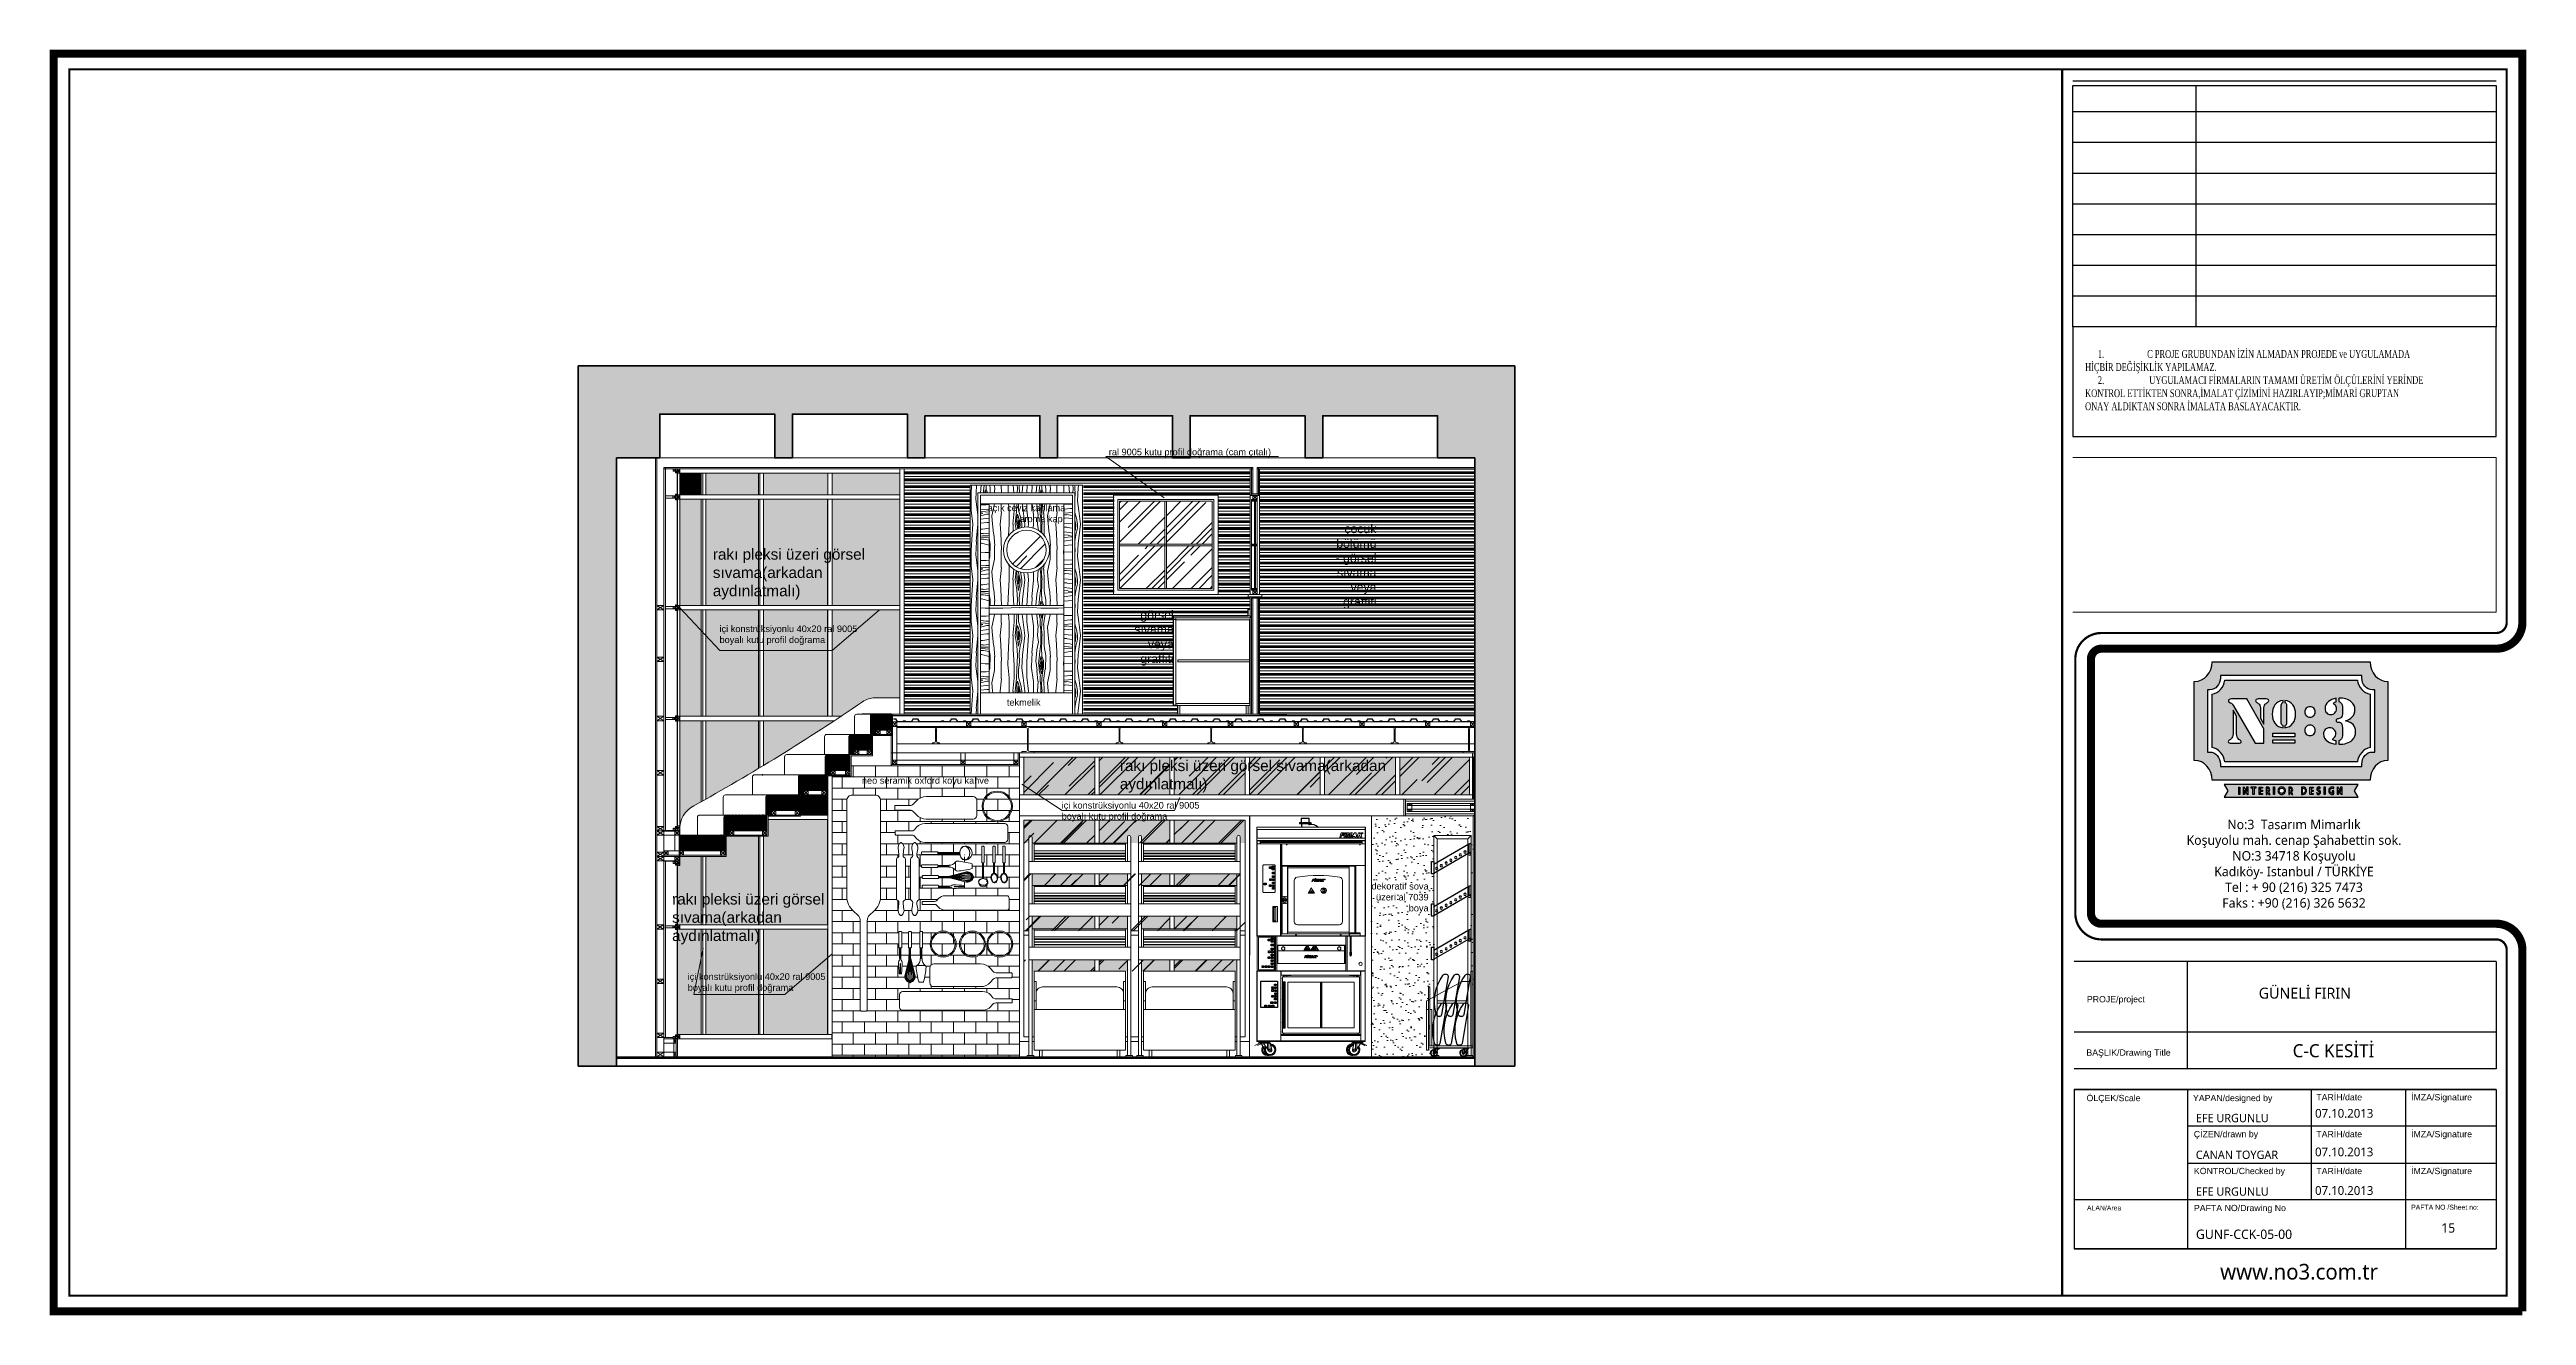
# Model space of a CAD drawing. Header units: millimetres. Extents: x 54215 to 67697, y 23496 to 56611.
# Drawn here: x 56207 to 58468, y 38522 to 39677 of the extents above; entities that cross this region are included whole.
import ezdxf
from ezdxf.enums import TextEntityAlignment as Align

# ---------------------------------------------------------------- set-up
doc = ezdxf.new("R2010")
doc.units = ezdxf.units.MM
doc.layers.add('0 rölöve', color=7, linetype='Continuous', true_color=0xf1380e)
for name, color, linetype, lineweight in [('no3_ahsap gorunus arka ince', 53, 'Continuous', 15), ('no3_ahsap gorunus arka kalın', 43, 'Continuous', 15), ('no3_ahsap gorunus on ince', 32, 'Continuous', 13), ('no3_cam gorunus arka', 140, 'Continuous', 13), ('no3_cam gorunus on', 142, 'Continuous', 15), ('no3_cam kesit arka', 141, 'Continuous', 18), ('no3_duvar kaplama', 8, 'Continuous', 0), ('no3_duvar mevcut', 4, 'Continuous', 35), ('no3_döşeme kaplama', 8, 'Continuous', 0), ('no3_kutu profil gorunus', 8, 'Continuous', 0), ('no3_kutuprofil kesit', 74, 'Continuous', 18), ('no3_lejand', 255, 'Continuous', 13), ('no3_mermer gorunus on', 31, 'Continuous', 15), ('no3_mermer kesit', 21, 'Continuous', 20), ('no3_tefriş arka ince', 65, 'Continuous', 13), ('no3_tefriş arka kalın', 77, 'Continuous', 15), ('no3_yazı duvar', 152, 'Continuous', 0), ('no3_ölçü detay', 252, 'Continuous', 0), ('t_mob kesit', 32, 'Continuous', 30), ('t_tarama', 251, 'Continuous', 20), ('t_yazı', 154, 'Continuous', 25)]:
    doc.layers.add(name, color=color, linetype=linetype, lineweight=lineweight)
for name, color, linetype, lineweight, true_color in [('no3_ahsap kesit on', 7, 'Continuous', 20, 0xfca103), ('no3_alçıpan kesit', 7, 'Continuous', 20, 0xf5003d), ('no3_tefriş ön ince', 7, 'Continuous', 18, 0x8c1aff)]:
    doc.layers.add(name, color=color, linetype=linetype, lineweight=lineweight, true_color=true_color)
doc.layers.add('t_gorunus', color=44, linetype='Continuous')
doc.layers.add('t_mutfakekipmans2000', color=165, linetype='Continuous')
doc.styles.add('ARIALT', font='arial.ttf', dxfattribs={"height": 10})
doc.styles.get("Standard").update_dxf_attribs({"font": 'arial.ttf'})
doc.styles.add('Ölçü50', font='georgia.ttf', dxfattribs={"width": 0.7})
pattern_1 = [(45, (55558.021, 28190.827), (21.552615, 57.47364), [381, -50.8, 127, -25.4]), (45, (55572.93, 28223.694), (-41.84799, 5.92697), [76.2, -8.382, 152.4, -19.05]), (45, (55551.735, 28215.073), (81.36112, 105.428207), [203.2, -35.56, 101.6, -25.4])]
pattern_2 = [(79.6952, (43649.932, 19650.633), (50.7997401, 304.8000487), [5.67959, -562.28163]), (90, (43650.95, 19656.22), (-50.8, 50.8), [5.588, -45.212]), (108.4349, (43650.948, 19661.809), (-50.799919, 101.600023), [4.81929, -155.82438]), (262.875, (43649.424, 19666.381), (50.7999127, 355.6000193), [4.09565, -405.46706]), (264.8056, (43648.916, 19662.317), (50.7997566, 508.0000337), [5.61106, -555.49328]), (284.0362, (43648.408, 19656.729), (50.7999004, -152.4000275), [6.2836, -203.17013]), (99.4623, (43649.932, 19654.697), (-50.7999064, 254.00004), [3.09006, -305.9143]), (83.6598, (43649.424, 19657.745), (-50.8000805, -406.3999688), [4.60014, -455.41341]), (275.7106, (43649.932, 19662.317), (50.8000675, -457.1999702), [5.10535, -505.42835]), (258.6901, (43650.44, 19657.237), (50.799879, 203.200039), [2.59029, -256.43987]), (84.8056, (43650.44, 19646.061), (-50.7997566, -508.0000337), [5.61106, -555.49328]), (78.6901, (43650.948, 19651.649), (-50.799879, -203.200039), [5.18058, -253.84958]), (90, (43651.964, 19656.73), (-50.8, 50.8), [6.096, -44.704]), (110.556, (43651.964, 19662.825), (-101.5997957, 254.0000936), [4.34035, -429.69505]), (93.8141, (43650.44, 19666.889), (-50.80031184, 711.1999657), [7.63692, -756.05452]), (84.8056, (43649.932, 19674.509), (-50.7997566, -508.0000337), [5.61106, -555.49328]), (90, (43650.44, 19680.097), (-50.8, 50.8), [5.588, -45.212]), (95.1944, (43650.44, 19634.885), (-50.7997566, 508.0000337), [5.61106, -555.49328]), (84.8056, (43649.932, 19640.473), (-50.7997566, -508.0000337), [5.61106, -555.49328]), (90, (43649.424, 19634.885), (-50.8, 50.8), [3.048, -47.752]), (95.1944, (43649.424, 19637.933), (-50.7997566, 508.0000337), [5.61106, -555.49328]), (90, (43648.916, 19643.52), (-50.8, 50.8), [5.08, -45.72]), (100.3048, (43648.916, 19648.601), (50.7997401, -304.8000487), [5.67959, -562.28163]), (95.1944, (43647.9, 19654.189), (-50.7997566, 508.0000337), [5.61106, -555.49328]), (84.8056, (43647.392, 19659.777), (-50.7997566, -508.0000337), [5.61106, -555.49328]), (84.8056, (43647.9, 19665.365), (-50.7997566, -508.0000337), [5.61106, -555.49328]), (81.8699, (43648.408, 19670.953), (-50.7999664, -304.7999884), [7.18419, -352.02602]), (90, (43649.424, 19678.065), (-50.8, 50.8), [7.62, -43.18]), (77.4712, (43679.904, 19676.033), (50.7999797, 254.0000155), [4.68351, -463.66933]), (84.2894, (43680.92, 19680.605), (-50.8000675, -457.1999702), [5.10535, -505.42835]), (98.1301, (43679.904, 19676.033), (-50.7999664, 304.7999884), [3.59212, -355.61814]), (99.4623, (43679.396, 19679.589), (-50.7999064, 254.00004), [6.18007, -302.82424]), (90, (43678.38, 19634.885), (-50.8, 50.8), [6.096, -44.704]), (80.5377, (43678.38, 19640.981), (-50.7999064, -254.00004), [3.09006, -305.9143]), (291.8014, (43678.888, 19644.029), (-50.799995, 152.400013), [2.73568, -270.8307]), (282.9946, (43679.904, 19641.489), (-101.59987733, 457.2000389), [6.77758, -670.97895]), (82.875, (43679.904, 19681.621), (-50.7999127, -355.6000193), [4.09565, -405.46706]), (97.125, (43679.904, 19681.621), (-50.7999127, 355.6000193), [4.09565, -405.46706]), (90, (43679.396, 19634.885), (-50.8, 50.8), [4.064, -46.736]), (284.0362, (43679.396, 19638.949), (50.7999004, -152.4000275), [4.18907, -205.26472]), (86.6335, (43677.872, 19646.061), (-50.80055736, -812.79996593), [8.65094, -856.44192]), (87.7094, (43678.38, 19654.697), (-50.79978383, -1219.20000578), [12.71016, -1258.30543]), (93.1798, (43678.888, 19667.397), (-50.7995449, 863.60002474), [9.15812, -906.65193]), (99.4623, (43678.38, 19676.541), (-50.7999064, 254.00004), [9.27014, -299.73422]), (100.3048, (43682.952, 19634.885), (50.7997401, -304.8000487), [5.67959, -562.28163]), (105.9454, (43681.936, 19640.473), (50.7999953, -203.2000066), [7.39658, -362.43301]), (90, (43679.904, 19647.585), (-50.8, 50.8), [6.604, -44.196]), (81.8699, (43679.904, 19654.189), (-50.7999664, -304.7999884), [7.18419, -352.02602]), (93.5763, (43680.92, 19661.301), (-50.79952807, 762.00003366), [8.14385, -806.24208]), (81.2538, (43680.412, 19669.429), (50.80021254, 355.5999672), [6.68167, -661.48798]), (75.9638, (43681.428, 19676.033), (-50.7999004, -152.4000275), [6.2836, -203.17013]), (90, (43682.95, 19682.13), (-50.8, 50.8), [3.556, -47.244]), (264.8056, (43677.872, 19646.061), (50.7997566, 508.0000337), [11.22208, -549.88226]), (85.2364, (43674.824, 19634.885), (-50.7995699, -558.8000489), [12.23427, -599.47876]), (90, (43675.84, 19647.077), (-50.8, 50.8), [11.684, -39.116]), (94.0856, (43675.84, 19658.761), (-50.7998039, 660.40000754), [14.26022, -698.75171]), (90, (43674.824, 19672.985), (-50.8, 50.8), [12.7, -38.1]), (97.125, (43685.492, 19634.885), (-50.7999127, 355.6000193), [12.28689, -397.27581]), (96.3402, (43683.968, 19647.077), (-50.8000805, 406.3999688), [9.20029, -450.81327]), (87.5104, (43682.952, 19656.221), (-50.80090794, -1117.59997315), [11.69502, -1157.80881]), (83.4802, (43683.4601, 19667.905), (-152.39997637, -1320.79999013), [17.89572, -1771.67804]), (93.0128, (43652.472, 19634.885), (-50.80020933, 914.40000055), [9.66536, -956.87058]), (81.8699, (43651.964, 19644.537), (-50.7999664, -304.7999884), [10.77631, -348.43395]), (87.6141, (43653.488, 19655.205), (-50.79912391, -1168.40002585), [12.20257, -1208.05529]), (100.6197, (43653.996, 19667.397), (101.60041047, -558.79991817), [8.26963, -818.69443]), (90, (43652.47, 19675.525), (-50.8, 50.8), [10.16, -40.64]), (86.8202, (43646.376, 19634.885), (-50.7995449, -863.60002474), [9.15812, -906.65193]), (96.009, (43646.884, 19644.029), (50.799965, -507.99998818), [9.70534, -960.82729]), (96.7098, (43645.868, 19653.681), (50.79969, -457.200051), [8.69554, -860.86036]), (84.2894, (43644.852, 19662.317), (-50.8000675, -457.1999702), [10.2107, -500.323]), (77.9052, (43645.868, 19672.477), (-101.60034167, -457.19992905), [7.27344, -720.07186]), (99.4623, (43647.392, 19679.589), (-50.7999064, 254.00004), [6.18007, -302.82424]), (93.8141, (43656.028, 19634.885), (-50.80031184, 711.1999657), [7.63692, -756.05452]), (77.1957, (43655.52, 19642.505), (-152.40037607, -660.39989044), [11.46099, -1134.63923]), (90, (43658.06, 19653.68), (-50.8, 50.8), [12.7, -38.1]), (95.4403, (43658.06, 19666.381), (50.79966333, -558.80001666), [10.71626, -1060.91091]), (96.7098, (43657.044, 19677.049), (50.79969, -457.200051), [8.69554, -860.86036]), (90, (43642.82, 19634.885), (-50.8, 50.8), [8.636, -42.164]), (98.1301, (43642.82, 19643.521), (-50.7999664, 304.7999884), [14.36842, -344.84183]), (87.6141, (43640.788, 19657.745), (-50.79912391, -1168.40002585), [12.20257, -1208.05529]), (84.4725, (43641.296, 19669.937), (101.59925776, 1066.8000881), [15.82156, -1566.33545]), (96.8428, (43689.048, 19634.885), (101.60040634, -863.59996816), [12.79114, -1266.3202]), (90, (43687.524, 19647.585), (-50.8, 50.8), [14.224, -36.576]), (86.3478, (43687.5241, 19661.809), (-101.59935439, -1574.80004829), [23.92456, -2368.5343]), (90, (43671.27, 19634.885), (-50.8, 50.8), [12.192, -38.608]), (94.7636, (43671.268, 19647.077), (-50.7995699, 558.8000489), [12.23427, -599.47876]), (88.1524, (43670.252, 19659.269), (-50.79971166, -1524.00002361), [15.75618, -1559.86297]), (87.2737, (43670.76, 19675.017), (-50.79979768, -1016.00001459), [10.68009, -1057.32875]), (84.8056, (43663.14, 19634.885), (-50.7997566, -508.0000337), [11.22208, -549.88226]), (90, (43664.156, 19646.06), (-50.8, 50.8), [16.256, -34.544]), (91.9092, (43664.156, 19662.317), (-50.80123146, 1473.1999512), [15.24848, -1509.59795]), (93.5763, (43663.648, 19677.557), (-50.79952807, 762.00003366), [8.14385, -806.24208])]
pattern_3 = [(349.6952, (43704.796, 19674.001), (304.8000487, -50.7997401), [5.67959, -562.28163]), (0, (43710.384, 19672.985), (50.8, 50.8), [5.588, -45.212]), (18.4349, (43715.972, 19672.985), (101.600023, 50.799919), [4.81929, -155.82438]), (172.875, (43720.544, 19674.509), (355.6000193, -50.7999127), [4.09565, -405.46706]), (174.8056, (43716.48, 19675.017), (508.0000337, -50.7997566), [5.61106, -555.49328]), (194.0362, (43710.892, 19675.525), (-152.4000275, -50.7999004), [6.2836, -203.17013]), (9.4623, (43708.86, 19674.001), (254.00004, 50.7999064), [3.09006, -305.9143]), (353.6598, (43711.908, 19674.509), (-406.3999688, 50.8000805), [4.60014, -455.41341]), (185.7106, (43716.48, 19674.001), (-457.1999702, -50.8000675), [5.10535, -505.42835]), (168.6901, (43711.4, 19673.493), (203.200039, -50.799879), [2.59029, -256.43987]), (354.8056, (43700.224, 19673.493), (-508.0000337, 50.7997566), [5.61106, -555.49328]), (348.6901, (43705.812, 19672.985), (-203.200039, 50.799879), [5.18058, -253.84958]), (0, (43710.89, 19671.97), (50.8, 50.8), [6.096, -44.704]), (20.556, (43716.988, 19671.969), (254.0000936, 101.5997957), [4.34035, -429.69505]), (3.8141, (43721.052, 19673.493), (711.1999657, 50.80031184), [7.63692, -756.05452]), (354.8056, (43728.672, 19674.001), (-508.0000337, 50.7997566), [5.61106, -555.49328]), (0, (43734.26, 19673.493), (50.8, 50.8), [5.588, -45.212]), (5.1944, (43689.048, 19673.493), (508.0000337, 50.7997566), [5.61106, -555.49328]), (354.8056, (43694.636, 19674.001), (-508.0000337, 50.7997566), [5.61106, -555.49328]), (0, (43689.05, 19674.51), (50.8, 50.8), [3.048, -47.752]), (5.1944, (43692.096, 19674.509), (508.0000337, 50.7997566), [5.61106, -555.49328]), (0, (43697.684, 19675.017), (50.8, 50.8), [5.08, -45.72]), (10.3048, (43702.764, 19675.017), (-304.8000487, -50.7997401), [5.67959, -562.28163]), (5.1944, (43708.352, 19676.033), (508.0000337, 50.7997566), [5.61106, -555.49328]), (354.8056, (43713.94, 19676.541), (-508.0000337, 50.7997566), [5.61106, -555.49328]), (354.8056, (43719.528, 19676.033), (-508.0000337, 50.7997566), [5.61106, -555.49328]), (351.8699, (43725.116, 19675.525), (-304.7999884, 50.7999664), [7.18419, -352.02602]), (0, (43732.23, 19674.51), (50.8, 50.8), [7.62, -43.18]), (347.4712, (43730.196, 19644.029), (254.0000155, -50.7999797), [4.68351, -463.66933]), (354.2894, (43734.768, 19643.013), (-457.1999702, 50.8000675), [5.10535, -505.42835]), (8.1301, (43730.196, 19644.029), (304.7999884, 50.7999664), [3.59212, -355.61814]), (9.4623, (43733.752, 19644.537), (254.00004, 50.7999064), [6.18007, -302.82424]), (0, (43689.05, 19645.553), (50.8, 50.8), [6.096, -44.704]), (350.5377, (43695.144, 19645.553), (-254.00004, 50.7999064), [3.09006, -305.9143]), (201.8014, (43698.192, 19645.045), (152.400013, 50.799995), [2.73568, -270.8307]), (192.9946, (43695.652, 19644.029), (457.2000389, 101.59987733), [6.77758, -670.97895]), (352.875, (43735.784, 19644.029), (-355.6000193, 50.7999127), [4.09565, -405.46706]), (7.125, (43735.784, 19644.029), (355.6000193, 50.7999127), [4.09565, -405.46706]), (0, (43689.05, 19644.537), (50.8, 50.8), [4.064, -46.736]), (194.0362, (43693.112, 19644.537), (-152.4000275, -50.7999004), [4.18907, -205.26472]), (356.6335, (43700.224, 19646.061), (-812.79996593, 50.80055736), [8.65094, -856.44192]), (357.7094, (43708.86, 19645.553), (-1219.20000578, 50.79978383), [12.71016, -1258.30543]), (3.1798, (43721.56, 19645.045), (863.60002474, 50.7995449), [9.15812, -906.65193]), (9.4623, (43730.704, 19645.553), (254.00004, 50.7999064), [9.27014, -299.73422]), (10.3048, (43689.048, 19640.981), (-304.8000487, -50.7997401), [5.67959, -562.28163]), (15.9454, (43694.636, 19641.997), (-203.2000066, -50.7999953), [7.39658, -362.43301]), (0, (43701.75, 19644.03), (50.8, 50.8), [6.604, -44.196]), (351.8699, (43708.352, 19644.029), (-304.7999884, 50.7999664), [7.18419, -352.02602]), (3.5763, (43715.464, 19643.013), (762.00003366, 50.79952807), [8.14385, -806.24208]), (351.2538, (43723.592, 19643.521), (355.5999672, -50.80021254), [6.68167, -661.48798]), (345.9638, (43730.196, 19642.505), (-152.4000275, 50.7999004), [6.2836, -203.17013]), (0, (43736.29, 19640.98), (50.8, 50.8), [3.556, -47.244]), (174.8056, (43700.224, 19646.061), (508.0000337, -50.7997566), [11.22208, -549.88226]), (355.2364, (43689.048, 19649.109), (-558.8000489, 50.7995699), [12.23427, -599.47876]), (0, (43701.24, 19648.093), (50.8, 50.8), [11.684, -39.116]), (4.0856, (43712.924, 19648.093), (660.40000754, 50.7998039), [14.26022, -698.75171]), (0, (43727.15, 19649.11), (50.8, 50.8), [12.7, -38.1]), (7.125, (43689.048, 19638.441), (355.6000193, 50.7999127), [12.28689, -397.27581]), (6.3402, (43701.24, 19639.965), (406.3999688, 50.8000805), [9.20029, -450.81327]), (357.5104, (43710.384, 19640.981), (-1117.59997315, 50.80090794), [11.69502, -1157.80881]), (353.4802, (43722.0681, 19640.473), (-1320.79999013, 152.39997637), [17.89572, -1771.67804]), (3.0128, (43689.048, 19671.461), (914.40000055, 50.80020933), [9.66536, -956.87058]), (351.8699, (43698.7, 19671.969), (-304.7999884, 50.7999664), [10.77631, -348.43395]), (357.6141, (43709.368, 19670.445), (-1168.40002585, 50.79912391), [12.20257, -1208.05529]), (10.6197, (43721.56, 19669.937), (-558.79991817, -101.60041047), [8.26963, -818.69443]), (0, (43729.69, 19671.46), (50.8, 50.8), [10.16, -40.64]), (356.8202, (43689.048, 19677.557), (-863.60002474, 50.7995449), [9.15812, -906.65193]), (6.009, (43698.192, 19677.049), (-507.99998818, -50.799965), [9.70534, -960.82729]), (6.7098, (43707.844, 19678.065), (-457.200051, -50.79969), [8.69554, -860.86036]), (354.2894, (43716.48, 19679.081), (-457.1999702, 50.8000675), [10.2107, -500.323]), (347.9052, (43726.64, 19678.065), (-457.19992905, 101.60034167), [7.27344, -720.07186]), (9.4623, (43733.752, 19676.541), (254.00004, 50.7999064), [6.18007, -302.82424]), (3.8141, (43689.048, 19667.905), (711.1999657, 50.80031184), [7.63692, -756.05452]), (347.1957, (43696.668, 19668.413), (-660.39989044, 152.40037607), [11.46099, -1134.63923]), (0, (43707.844, 19665.873), (50.8, 50.8), [12.7, -38.1]), (5.4403, (43720.544, 19665.873), (-558.80001666, -50.79966333), [10.71626, -1060.91091]), (6.7098, (43731.212, 19666.889), (-457.200051, -50.79969), [8.69554, -860.86036]), (0, (43689.05, 19681.113), (50.8, 50.8), [8.636, -42.164]), (8.1301, (43697.684, 19681.113), (304.7999884, 50.7999664), [14.36842, -344.84183]), (357.6141, (43711.908, 19683.145), (-1168.40002585, 50.79912391), [12.20257, -1208.05529]), (354.4725, (43724.1, 19682.637), (1066.8000881, -101.59925776), [15.82156, -1566.33545]), (6.8428, (43689.048, 19634.885), (-863.59996816, -101.60040634), [12.79114, -1266.3202]), (0, (43701.75, 19636.41), (50.8, 50.8), [14.224, -36.576]), (356.3478, (43715.9721, 19636.409), (-1574.80004829, 101.59935439), [23.92456, -2368.5343]), (0, (43689.05, 19652.665), (50.8, 50.8), [12.192, -38.608]), (4.7636, (43701.24, 19652.665), (558.8000489, 50.7995699), [12.23427, -599.47876]), (358.1524, (43713.432, 19653.681), (-1524.00002361, 50.79971166), [15.75618, -1559.86297]), (357.2737, (43729.18, 19653.173), (-1016.00001459, 50.79979768), [10.68009, -1057.32875]), (354.8056, (43689.048, 19660.793), (-508.0000337, 50.7997566), [11.22208, -549.88226]), (0, (43700.224, 19659.777), (50.8, 50.8), [16.256, -34.544]), (1.9092, (43716.48, 19659.777), (1473.1999512, 50.80123146), [15.24848, -1509.59795]), (3.5763, (43731.72, 19660.285), (762.00003366, 50.79952807), [8.14385, -806.24208])]

msp = doc.modelspace()

# ---------------------------------------------------------------- texts
at = {"color": 250, "insert": (58064.865, 39375.417), "char_height": 7.15909, "width": 492.23182, "attachment_point": 4, "style": 'Ölçü50'}
msp.add_mtext('\\pi-45.01,l56.639,t56.639;1.^IC PROJE GRUBUNDAN İZİN ALMADAN PROJEDE ve UYGULAMADA\\P\\pi0,l0,tz;HİÇBİR DEĞİŞİKLİK YAPILAMAZ.\\P\\pi-45.01,l56.639,t56.639;2.^I UYGULAMACI FİRMALARIN TAMAMI ÜRETİM ÖLÇÜLERİNİ YERİNDE \\P\\pi0,l0,tz;KONTROL ETTİKTEN SONRA,İMALAT ÇİZİMİNİ HAZIRLAYIP;MİMARİ GRUPTAN\\PONAY ALDIKTAN SONRA İMALATA BASLAYACAKTIR.', dxfattribs=at)
at = {"color": 7}
for s, insert, char_height, width, attachment_point in [('{\\fLucida Sans Unicode|b0|i0|c162|p34;No:3  Tasarım Mimarlık\\PKoşuyolu mah. cenap Şahabettin sok.\\PNO:3 34718 Koşuyolu\\PKadıköy- Istanbul / TÜRKİYE\\PTel : + 90 (216) 325 7473\\PFaks : +90 (216) 326 5632}', (58255.533, 38933.168), 8.59091, 222.5019, 5), ('{\\fLucida Sans Unicode|b0|i0|c162|p34;GÜNELİ FIRIN}', (58265.431, 38815.869, 0), 9.99, 250.24294, 5), ('{\\fLucida Sans Unicode|b0|i0|c162|p34;C-C KESİTİ}', (58291.556, 38763.31), 11.90258, 221.73465, 5), ('{\\fLucida Sans Unicode|b0|i0|c162|p34;EFE URGUNLU}', (58165.91, 38701.899), 7.61003, 291.06434, 4), ('{\\fLucida Sans Unicode|b0|i0|c162|p34;07.10.2013}', (58274.743, 38706.17), 7.992, 305.67367, 4), ('{\\fLucida Sans Unicode|b0|i0|c162|p34;CANAN TOYGAR }', (58165.89, 38668.348), 7.61003, 291.06434, 4), ('{\\fLucida Sans Unicode|b0|i0|c162|p34;07.10.2013}', (58274.743, 38670.935), 7.992, 305.67367, 4), ('{\\fLucida Sans Unicode|b0|i0|c162|p34;EFE URGUNLU}', (58165.91, 38634.797), 7.61003, 291.06434, 4), ('{\\fLucida Sans Unicode|b0|i0|c162|p34;07.10.2013}', (58274.743, 38635.7), 7.992, 305.67367, 4), ('{\\fLucida Sans Unicode|b0|i0|c162|p34;GUNF-CCK-05-00}', (58166.013, 38595.798), 8.56129, 291.06434, 4), ('{\\fLucida Sans Unicode|b0|i0|c162|p34;15}', (58389.919, 38601.568), 8.56129, 291.06434, 4), ('{\\fLucida Sans Unicode|b0|i0|c162|p34;www.no3.com.tr}', (58260.136, 38561.543), 14.26881, 221.73465, 5)]:
    msp.add_mtext(s, dxfattribs=dict(at, insert=insert, char_height=char_height, width=width, attachment_point=attachment_point))
at = {"layer": 'no3_yazı duvar'}
for s, insert, char_height, width, attachment_point in [('ral 9005 kutu profil doğrama (cam çıtalı)', (57321.868, 39312.899), 6, 220.83674, 3), ('açık ceviz kaplama\\Pçarpma kapı ', (57134.028, 39261.858), 6, 220.83674, 3), ('çocuk bölümü - görsel sıvama veya graffiti', (57418.05, 39243.821), 8, 40.50227, 3), ('rakı pleksi üzeri görsel sıvama(arkadan aydınlatmalı)', (56812.323, 39221.57), 10, 163.48412, 1), ('görsel sıvama veya graffiti', (57233.015, 39165.271), 8, 40.50227, 3), ('içi konstrüksiyonlu 40x20 ral 9005 boyalı kutu profil doğrama', (56818.46, 39151.495), 6, 143.81258, 1), ('tekmelik', (57111.457, 39084.353), 6, 220.83674, 3), ('rakı pleksi üzeri görsel sıvama(arkadan aydınlatmalı)', (57183.803, 39028.627), 10, 283.1101, 1), ('neo seramik oxford koyu kahve', (56948.418, 39013.055), 6, 143.81258, 1), ('içi konstrüksiyonlu 40x20 ral 9005 boyalı kutu profil doğrama', (57130.748, 38990.406), 6, 143.81258, 1), ('dekoratif sova üzeri al 7039 boya', (57465.675, 38916.549), 6, 54.07265, 3), ('rakı pleksi üzeri görsel sıvama(arkadan aydınlatmalı)', (56775.169, 38906.845), 10, 163.48412, 1), ('içi konstrüksiyonlu 40x20 ral 9005 boyalı kutu profil doğrama', (56789.408, 38834.029), 6, 143.81258, 1)]:
    msp.add_mtext(s, dxfattribs=dict(at, insert=insert, char_height=char_height, width=width, attachment_point=attachment_point))
at = {"layer": 't_yazı', "linetype": 'Continuous', "style": 'ARIALT'}
msp.add_text('ALAN/Area', height=4.488, dxfattribs=at).set_placement((58082.26, 38619.853), align=Align.MIDDLE_CENTER)
at = {"layer": 't_yazı', "style": 'ARIALT'}
msp.add_text('PAFTA NO/Drawing No', height=5.72609, dxfattribs=at).set_placement((58206.188, 38619.853), align=Align.MIDDLE_CENTER)
for s, insert, char_height, width, attachment_point in [('PROJE/project', (58092.925, 38813.268), 5.72609, 106.50483, 2), ('BAŞLIK/Drawing Title', (58104.5, 38764.613), 5.72609, 106.50483, 2), ('ÖLÇEK/Scale', (58090.819, 38723.078), 5.72609, 38.68086, 2), ('YAPAN/designed by', (58199.544, 38723.078), 5.72609, 106.50483, 2), ('TARİH/date', (58275.892, 38723.803), 5.7261, 43.55768, 1), ('İMZA/Signature', (58362.43, 38723.803), 5.72609, 43.55768, 1), ('ÇİZEN/drawn by', (58193.417, 38690.143), 5.72609, 106.50483, 2), ('TARİH/date', (58275.892, 38690.143), 5.7261, 43.55768, 1), ('İMZA/Signature', (58362.43, 38690.143), 5.72609, 43.55768, 1), ('KONTROL/Checked by', (58164.182, 38656.483), 5.72609, 95.68179, 1), ('TARİH/date', (58275.892, 38656.483), 5.7261, 43.55768, 1), ('İMZA/Signature', (58362.43, 38656.483), 5.72609, 43.55768, 1)]:
    msp.add_mtext(s, dxfattribs=dict(at, insert=insert, char_height=char_height, width=width, attachment_point=attachment_point))
at = {"layer": 't_yazı', "linetype": 'Continuous', "insert": (58362.43, 38622.823), "char_height": 4.48802, "width": 107.49716, "attachment_point": 1, "style": 'ARIALT'}
msp.add_mtext('PAFTA NO /Sheet no:', dxfattribs=at)

# ---------------------------------------------------------------- blocks, each defined once
blk = doc.blocks.new('altarabaön')
at = {"layer": 'no3_ahsap gorunus arka ince'}
for p, q in [((1700.1, 4220.3), (1783.5, 4220.3)), ((1700.1, 4185.3, -2), (1700.1, 4220.3, -2)), ((1783.5, 4185.3, -2), (1783.5, 4220.3, -2))]:
    blk.add_line(p, q, dxfattribs=at)
at = {"layer": 'no3_ahsap gorunus on ince'}
for p, q in [((1701.9, 4210.9, -2), (1700.1, 4210.9, -2)), ((1701.9, 4185.3, -2), (1701.9, 4210.9, -2)), ((1781.7, 4185.3, -2), (1781.7, 4210.9, -2)), ((1781.7, 4210.9), (1783.5, 4210.9)), ((1700.1, 4193.3), (1701.9, 4193.3)), ((1783.5, 4193.3), (1781.7, 4193.3))]:
    blk.add_line(p, q, dxfattribs=at)
at = {"layer": 'no3_ahsap gorunus on ince', "elevation": -2}
blk.add_lwpolyline([(1783.5, 4185.3), (1783.5, 4148.3), (1700.1, 4148.3), (1700.1, 4185.3)], close=True, dxfattribs=at)
at = {"layer": 'no3_cam gorunus on', "elevation": -2}
blk.add_lwpolyline([(1701.9, 4185.3), (1701.9, 4200, -0.414214), (1707.9, 4206), (1775.7, 4206, -0.414214), (1781.7, 4200), (1781.7, 4185.3)], format="xyb", dxfattribs=at)
at = {"layer": 'no3_tefriş arka kalın', "elevation": -2}
for points in [[(1707.6, 4148.3), (1705.1, 4148.3), (1705.1, 4142.3), (1707.6, 4142.3)], [(1776, 4148.3), (1778.5, 4148.3), (1778.5, 4142.3), (1776, 4142.3)]]:
    blk.add_lwpolyline(points, close=True, dxfattribs=at)
blk = doc.blocks.new('ekmekön')
at = {"layer": 'no3_ahsap gorunus arka ince'}
for p, q in [((1700.1, 4330.1, 2), (1783.5, 4330.1, 2)), ((1700.1, 4328.1, 2), (1783.5, 4328.1, 2)), ((1700.1, 4327.6, 2), (1783.5, 4327.6, 2)), ((1700.1, 4325.6, 2), (1783.5, 4325.6, 2)), ((1700.1, 4325.1, 2), (1783.5, 4325.1, 2)), ((1700.1, 4323.1, 2), (1783.5, 4323.1, 2)), ((1700.1, 4322.6, 2), (1783.5, 4322.6, 2)), ((1700.1, 4291.5, 2), (1783.5, 4291.5, 2)), ((1700.1, 4289.5, 2), (1783.5, 4289.5, 2)), ((1700.1, 4289, 2), (1783.5, 4289, 2)), ((1700.1, 4287, 2), (1783.5, 4287, 2)), ((1700.1, 4286.5, 2), (1783.5, 4286.5, 2)), ((1700.1, 4284.5, 2), (1783.5, 4284.5, 2)), ((1700.1, 4284, 2), (1783.5, 4284, 2)), ((1700.1, 4251.8, 2), (1783.5, 4251.8, 2)), ((1700.1, 4249.8, 2), (1783.5, 4249.8, 2)), ((1700.1, 4249.3, 2), (1783.5, 4249.3, 2)), ((1700.1, 4247.3, 2), (1783.5, 4247.3, 2)), ((1700.1, 4246.8, 2), (1783.5, 4246.8, 2)), ((1700.1, 4244.8, 2), (1783.5, 4244.8, 2)), ((1700.1, 4244.3, 2), (1783.5, 4244.3, 2))]:
    blk.add_line(p, q, dxfattribs=at)
at = {"layer": 'no3_ahsap gorunus arka kalın'}
for p, q in [((1698.3, 4337.3), (1785.3, 4337.3)), ((1698.3, 4337.3), (1698.3, 4320.6)), ((1700.1, 4337.3), (1700.1, 4320.6)), ((1700.1, 4336.2), (1783.5, 4336.2)), ((1783.5, 4337.3), (1783.5, 4320.6)), ((1785.3, 4337.3), (1785.3, 4320.6)), ((1698.3, 4298.7), (1785.3, 4298.7)), ((1698.3, 4298.7), (1698.3, 4282)), ((1700.1, 4298.7), (1700.1, 4282)), ((1700.1, 4297.6), (1783.5, 4297.6)), ((1783.5, 4298.7), (1783.5, 4282)), ((1785.3, 4298.7), (1785.3, 4282)), ((1698.3, 4259), (1785.3, 4259)), ((1698.3, 4259), (1698.3, 4242.3)), ((1700.1, 4259), (1700.1, 4242.3)), ((1700.1, 4257.8), (1783.5, 4257.8)), ((1783.5, 4259), (1783.5, 4242.3)), ((1785.3, 4259), (1785.3, 4242.3))]:
    blk.add_line(p, q, dxfattribs=at)
at = {"layer": 'no3_ahsap gorunus on ince'}
for points in [[(1695.3, 4320.6), (1788.3, 4320.6), (1788.3, 4309.1), (1695.3, 4309.1)], [(1695.3, 4282), (1788.3, 4282), (1788.3, 4270.5), (1695.3, 4270.5)], [(1695.3, 4242.3), (1788.3, 4242.3), (1788.3, 4230.8), (1695.3, 4230.8)]]:
    blk.add_lwpolyline(points, close=True, dxfattribs=at)
at = {"layer": 'no3_kutuprofil kesit'}
for p, q in [((1695.3, 4143.3), (1695.3, 4342.8)), ((1698.3, 4320.6), (1698.3, 4342.8)), ((1785.3, 4320.6), (1785.3, 4342.8)), ((1788.3, 4143.3), (1788.3, 4342.8)), ((1698.3, 4282), (1698.3, 4309.1)), ((1785.3, 4282), (1785.3, 4309.1)), ((1698.3, 4242.3), (1698.3, 4270.5)), ((1785.3, 4242.3), (1785.3, 4270.5)), ((1698.3, 4143.3), (1698.3, 4230.8)), ((1785.3, 4143.3), (1785.3, 4230.8)), ((1693.8, 4142.3), (1693.8, 4143.3)), ((1693.8, 4143.3), (1699.8, 4143.3)), ((1695.3, 4142.3), (1693.8, 4142.3)), ((1698.3, 4142.3), (1695.3, 4142.3)), ((1698.3, 4142.3), (1699.8, 4142.3)), ((1699.8, 4142.3), (1699.8, 4143.3)), ((1783.8, 4142.3), (1783.8, 4143.3)), ((1783.8, 4143.3), (1789.8, 4143.3)), ((1785.3, 4142.3), (1783.8, 4142.3)), ((1788.3, 4142.3), (1785.3, 4142.3)), ((1788.3, 4142.3), (1789.8, 4142.3)), ((1789.8, 4142.3), (1789.8, 4143.3))]:
    blk.add_line(p, q, dxfattribs=at)
for centre in [(1696.8, 4342.8), (1786.8, 4342.8)]:
    blk.add_arc(centre, 1.5, 0, 180, dxfattribs=at)
blk = doc.blocks.new('fırın')
at = {"layer": 't_mutfakekipmans2000', "linetype": 'Continuous', "lineweight": 0}
for p, q in [((9699.5, -355.6), (9699.5, -357.6)), ((9699.5, -355.6), (9798.4, -355.6)), ((9699.5, -355.7), (9699.5, -355.7)), ((9699.5, -355.7), (9699.5, -355.7)), ((9699.5, -355.7), (9699.5, -357.7)), ((9699.5, -357.6), (9699.6, -357.6)), ((9699.5, -357.6), (9699.6, -357.6)), ((9699.5, -357.6), (9699.5, -357.6)), ((9699.5, -365.7), (9699.5, -357.7)), ((9699.6, -357.7), (9699.5, -357.7)), ((9699.6, -357.6), (9699.6, -357.7)), ((9699.6, -357.6), (9699.6, -357.7)), ((9699.6, -357.7), (9798.3, -357.7)), ((9699.6, -365.7), (9699.6, -357.7)), ((9775, -364.6), (9776.3, -360.7)), ((9776.4, -360.6), (9779.4, -360.6)), ((9777.3, -361.5), (9777.1, -362.1)), ((9779.1, -361.5), (9777.3, -361.5)), ((9779.4, -360.7), (9779.2, -361.4)), ((9779.8, -361.4), (9780, -360.7)), ((9780.3, -361.5), (9779.9, -361.5)), ((9780.1, -360.6), (9781.2, -360.6)), ((9780.2, -361.7), (9780.3, -361.6)), ((9780.5, -361.5), (9780.4, -361.7)), ((9781, -361.5), (9780.5, -361.5)), ((9780.6, -364.6), (9781.9, -360.7)), ((9781.3, -360.7), (9781.1, -361.5)), ((9782, -360.6), (9783.5, -360.6)), ((9783.5, -362.8), (9784.9, -360.6)), ((9783.6, -360.7), (9783.5, -362.8)), ((9784.9, -360.6), (9786.5, -360.6)), ((9786.5, -360.7), (9785.2, -364.7)), ((9785.8, -364.6), (9788.6, -360.6)), ((9788.7, -360.6), (9790, -360.6)), ((9790.1, -360.7), (9790.2, -364.6)), ((9790.8, -364.6), (9792.2, -360.7)), ((9792.2, -360.6), (9793.4, -360.6)), ((9793.4, -360.7), (9793, -361.9)), ((9793.1, -362), (9794.7, -360.6)), ((9796.3, -360.8), (9794.5, -362.1)), ((9794.8, -360.6), (9796.2, -360.6)), ((9798.3, -357.6), (9798.4, -357.6)), ((9798.3, -357.7), (9798.3, -357.6)), ((9798.3, -357.6), (9798.4, -357.6)), ((9798.3, -357.7), (9798.3, -357.6)), ((9798.3, -365.7), (9798.3, -357.7)), ((9798.4, -357.7), (9798.3, -357.7)), ((9798.4, -357.6), (9798.4, -355.6)), ((9798.4, -355.7), (9798.4, -355.7)), ((9798.4, -357.7), (9798.4, -355.7)), ((9798.5, -355.7), (9798.4, -355.7)), ((9798.5, -355.7), (9798.4, -355.7)), ((9798.5, -355.9), (9798.4, -355.9)), ((9798.4, -357.6), (9798.4, -357.6)), ((9798.4, -365.7), (9798.4, -357.7)), ((9798.5, -355.7), (9798.5, -355.7)), ((9798.5, -355.9), (9798.5, -355.7)), ((9798.5, -355.9), (9798.5, -367.7)), ((9699.5, -365.7), (9699.6, -365.7)), ((9699.5, -365.7), (9699.5, -367.7)), ((9699.5, -365.8), (9699.5, -367.8)), ((9699.6, -365.8), (9699.5, -365.8)), ((9699.6, -365.8), (9699.5, -365.8)), ((9699.5, -365.8), (9699.5, -365.8)), ((9699.5, -367.7), (9699.5, -367.7)), ((9699.5, -370.5), (9699.5, -367.7)), ((9699.5, -367.7), (9699.5, -367.7)), ((9699.5, -367.8), (9798.4, -367.8)), ((9699.5, -370.6), (9699.5, -370.5)), ((9699.5, -370.5), (9699.5, -370.5)), ((9699.5, -370.5), (9699.5, -370.5)), ((9699.5, -454.6), (9699.5, -370.8)), ((9699.5, -370.8), (9699.7, -370.8)), ((9699.5, -370.8), (9699.5, -370.8)), ((9699.5, -370.8), (9699.7, -370.8)), ((9699.6, -365.7), (9798.3, -365.7)), ((9699.6, -365.7), (9699.6, -365.8)), ((9699.6, -365.7), (9699.6, -365.8)), ((9699.6, -367.8), (9699.6, -367.9)), ((9699.7, -367.9), (9699.6, -367.9)), ((9699.6, -370.7), (9699.6, -367.9)), ((9699.6, -370.7), (9699.6, -370.7)), ((9699.6, -370.7), (9702.5, -370.7)), ((9702.5, -370.7), (9699.6, -370.7)), ((9699.7, -370.7), (9699.6, -370.7)), ((9699.6, -370.7), (9699.6, -370.8)), ((9699.7, -367.8), (9699.7, -367.9)), ((9699.7, -367.8), (9699.7, -367.9)), ((9699.7, -367.9), (9699.7, -367.9)), ((9702.5, -367.9), (9699.7, -367.9)), ((9720.9, -370.7), (9699.7, -370.7)), ((9699.7, -370.8), (9699.7, -370.7)), ((9699.7, -370.8), (9699.7, -370.7)), ((9699.7, -454.6), (9699.7, -370.8)), ((9699.7, -370.8), (9720.9, -370.8)), ((9699.7, -370.8), (9699.7, -370.8)), ((9699.7, -370.8), (9699.7, -370.8)), ((9702.5, -367.8), (9702.5, -367.9)), ((9702.5, -370.7), (9702.5, -367.9)), ((9702.6, -370.5), (9702.6, -367.8)), ((9702.6, -367.8), (9795.4, -367.8)), ((9702.6, -368), (9795.4, -368)), ((9702.6, -368.3), (9795.4, -368.3)), ((9702.6, -368.3), (9795.4, -368.3)), ((9702.6, -368.5), (9795.4, -368.5)), ((9702.6, -368.6), (9795.4, -368.6)), ((9702.6, -368.9), (9795.4, -368.9)), ((9702.6, -368.9), (9795.4, -368.9)), ((9702.6, -369.1), (9795.4, -369.1)), ((9702.6, -369.2), (9795.4, -369.2)), ((9702.6, -369.6), (9795.4, -369.6)), ((9702.6, -369.6), (9702.6, -370.5)), ((9702.6, -369.6), (9795.4, -369.6)), ((9702.8, -370.6), (9702.6, -370.6)), ((9702.8, -370.7), (9702.6, -370.7)), ((9721.4, -370.7), (9702.6, -370.7)), ((9702.8, -370.6), (9795.3, -370.6)), ((9720.9, -370.7), (9720.9, -454.7)), ((9720.9, -370.7), (9721.1, -370.7)), ((9721.1, -370.7), (9721.1, -454.7)), ((9721.5, -370.7), (9721.1, -370.7)), ((9721.4, -370.7), (9721.4, -370.7)), ((9721.5, -370.7), (9721.9, -370.7)), ((9721.9, -370.8), (9721.5, -370.8)), ((9721.5, -370.8), (9721.9, -370.8)), ((9721.6, -372.5), (9721.6, -371)), ((9721.9, -372.1), (9721.6, -372.1)), ((9721.9, -372.1), (9721.6, -372.1)), ((9721.9, -372.2), (9721.6, -372.2)), ((9721.6, -372.3), (9721.9, -372.3)), ((9721.6, -372.5), (9721.6, -452.9)), ((9721.6, -372.5), (9721.6, -372.5)), ((9721.6, -372.5), (9721.6, -452.9)), ((9721.6, -383.1), (9721.9, -383.1)), ((9721.9, -383.3), (9721.6, -383.3)), ((9721.9, -370.8), (9721.9, -370.7)), ((9721.9, -370.7), (9798.4, -370.7)), ((9721.9, -370.7), (9721.9, -370.8)), ((9795.5, -370.7), (9721.9, -370.7)), ((9721.9, -370.8), (9722.1, -370.8)), ((9721.9, -370.8), (9721.9, -390.4)), ((9721.9, -372.1), (9721.9, -370.8)), ((9721.9, -370.8), (9721.9, -370.8)), ((9721.9, -372.1), (9721.9, -372.2)), ((9721.9, -372.1), (9721.9, -372.1)), ((9721.9, -372.2), (9721.9, -372.2)), ((9722.1, -370.8), (9798.4, -370.8)), ((9722.1, -370.8), (9722.1, -390.4)), ((9776.2, -364.7), (9775, -364.7)), ((9776.8, -363.1), (9776.2, -364.7)), ((9778.3, -363), (9776.8, -363)), ((9777.1, -362.2), (9778.5, -362.2)), ((9778.6, -362.3), (9778.4, -363)), ((9778.7, -364.6), (9779.6, -361.8)), ((9779.9, -364.7), (9778.8, -364.7)), ((9779.8, -361.7), (9780.2, -361.7)), ((9780.9, -361.9), (9780, -364.7)), ((9780.5, -361.7), (9780.8, -361.7)), ((9781.6, -364.7), (9780.7, -364.7)), ((9782.5, -362.1), (9781.6, -364.7)), ((9782.4, -364.6), (9782.6, -362.1)), ((9783.3, -364.7), (9782.5, -364.7)), ((9784.9, -362.1), (9783.4, -364.7)), ((9784.2, -364.6), (9785, -362.2)), ((9785.1, -364.7), (9784.2, -364.7)), ((9787, -364.7), (9785.9, -364.7)), ((9787.5, -364.1), (9787.1, -364.7)), ((9788.8, -364), (9787.5, -364)), ((9788.9, -364.6), (9788.9, -364.1)), ((9790.1, -364.7), (9789, -364.7)), ((9792, -364.7), (9790.9, -364.7)), ((9792.4, -363.7), (9792.1, -364.7)), ((9793.2, -363.1), (9792.4, -363.7)), ((9793.6, -364.6), (9793.3, -363.1)), ((9795, -364.7), (9793.6, -364.7)), ((9794.5, -362.2), (9795.1, -364.6)), ((9795.4, -370.6), (9795.3, -370.6)), ((9795.4, -370.5), (9795.4, -367.8)), ((9795.4, -369.6), (9795.4, -370.5)), ((9795.5, -367.9), (9795.5, -367.8)), ((9795.5, -370.7), (9795.5, -367.9)), ((9795.5, -367.9), (9798.3, -367.9)), ((9798.4, -370.7), (9795.5, -370.7)), ((9795.5, -370.7), (9798.4, -370.7)), ((9796.1, -370.7), (9796.1, -370.7)), ((9796.2, -370.7), (9796.2, -370.7)), ((9796.3, -370.7), (9796.3, -370.7)), ((9796.3, -370.7), (9796.3, -370.7)), ((9796.3, -370.7), (9796.4, -370.7)), ((9796.4, -370.7), (9796.4, -370.7)), ((9796.6, -370.7), (9796.6, -370.7)), ((9798.3, -365.8), (9798.3, -365.7)), ((9798.3, -365.7), (9798.4, -365.7)), ((9798.3, -365.8), (9798.3, -365.7)), ((9798.4, -365.8), (9798.3, -365.8)), ((9798.4, -365.8), (9798.3, -365.8)), ((9798.3, -367.9), (9798.3, -367.8)), ((9798.3, -367.9), (9798.3, -367.8)), ((9798.3, -367.9), (9798.3, -367.9)), ((9798.3, -367.9), (9798.4, -367.9)), ((9798.3, -370.7), (9798.3, -370.7)), ((9798.4, -367.7), (9798.4, -365.7)), ((9798.4, -367.8), (9798.4, -365.8)), ((9798.4, -365.8), (9798.4, -365.8)), ((9798.4, -367.7), (9798.4, -367.7)), ((9798.4, -367.7), (9798.5, -367.7)), ((9798.5, -367.7), (9798.4, -367.7)), ((9798.4, -367.9), (9798.4, -367.8)), ((9798.4, -370.7), (9798.4, -367.9)), ((9798.4, -370.7), (9798.4, -370.7)), ((9798.4, -370.7), (9798.4, -370.8)), ((9798.4, -370.7), (9798.4, -370.7)), ((9798.4, -370.7), (9798.4, -370.7)), ((9798.4, -370.8), (9798.5, -370.8)), ((9798.4, -390.4), (9798.4, -370.8)), ((9798.5, -370.5), (9798.5, -367.7)), ((9798.5, -367.7), (9798.5, -367.7)), ((9798.5, -370.6), (9798.5, -370.5)), ((9798.5, -370.5), (9798.5, -370.5)), ((9798.5, -370.5), (9798.5, -370.5)), ((9798.5, -390.4), (9798.5, -370.8)), ((9798.5, -370.8), (9798.5, -370.8)), ((9705, -390.5), (9705, -414.6)), ((9715.5, -390), (9705.5, -390)), ((9716, -414.6), (9716, -390.5)), ((9721.6, -395), (9722.3, -395)), ((9722.3, -395.1), (9721.6, -395.1)), ((9722.3, -395.3), (9721.6, -395.3)), ((9721.9, -390.4), (9721.9, -390.5)), ((9721.9, -390.4), (9722.1, -390.4)), ((9721.9, -390.5), (9789.8, -390.5)), ((9722.1, -390.4), (9798.4, -390.4)), ((9722.3, -391.2), (9722.3, -452.9)), ((9722.4, -391.2), (9722.3, -391.2)), ((9722.4, -391.2), (9722.4, -452.9)), ((9722.4, -391.2), (9727.3, -391.2)), ((9727.4, -391.2), (9727.3, -391.2)), ((9727.3, -391.2), (9727.3, -452.9)), ((9727.4, -391.2), (9727.4, -452.8)), ((9727.4, -391.2), (9727.4, -391.2)), ((9727.4, -391.2), (9727.4, -391.3)), ((9727.4, -391.2), (9727.4, -391.2)), ((9727.4, -391.3), (9727.4, -391.2)), ((9727.4, -391.2), (9783.7, -391.2)), ((9727.4, -391.2), (9727.4, -391.2)), ((9727.4, -391.2), (9727.4, -452.8)), ((9727.4, -391.3), (9727.4, -391.3)), ((9727.4, -391.3), (9727.4, -392.7)), ((9727.4, -391.3), (9783.7, -391.3)), ((9727.5, -392.8), (9783.6, -392.8)), ((9727.6, -392.8), (9727.6, -451.3)), ((9732.8, -390.5), (9778.1, -390.5)), ((9732.8, -390.5), (9732.8, -390.5)), ((9732.8, -391.2), (9732.8, -390.5)), ((9733.6, -407.4), (9733.6, -404.2)), ((9736.7, -391.1), (9736.6, -391.2)), ((9737.1, -391.2), (9736.9, -391.1)), ((9749.6, -405.2), (9750.4, -403.1)), ((9750.3, -405.2), (9749.6, -405.2)), ((9750.6, -404.3), (9750.3, -405.2)), ((9750.4, -403.1), (9752, -403.1)), ((9751.4, -404.3), (9750.6, -404.3)), ((9750.9, -403.6), (9750.8, -403.9)), ((9750.8, -403.9), (9751.6, -403.9)), ((9751.8, -403.6), (9750.9, -403.6)), ((9751.6, -403.9), (9751.4, -404.3)), ((9751.7, -405.2), (9752.4, -403.1)), ((9752.3, -405.2), (9751.7, -405.2)), ((9752, -403.1), (9751.8, -403.6)), ((9753.1, -403.1), (9752.3, -405.2)), ((9752.4, -403.1), (9753.1, -403.1)), ((9752.6, -402.9), (9752.7, -402.5)), ((9753, -402.9), (9752.6, -402.9)), ((9752.7, -402.5), (9753.2, -402.5)), ((9752.8, -405.2), (9753.6, -403.1)), ((9753.4, -405.2), (9752.8, -405.2)), ((9753.2, -402.5), (9753, -402.9)), ((9753.9, -403.6), (9753.4, -405.2)), ((9753.6, -403.1), (9754.4, -403.1)), ((9753.8, -405.2), (9753.9, -403.6)), ((9754.3, -405.2), (9753.8, -405.2)), ((9754.4, -403.1), (9754.3, -404.4)), ((9754.3, -404.4), (9755.1, -403.1)), ((9755.2, -403.6), (9754.3, -405.2)), ((9754.7, -405.2), (9755.2, -403.6)), ((9755.2, -405.2), (9754.7, -405.2)), ((9755.1, -403.1), (9756, -403.1)), ((9756, -403.1), (9755.2, -405.2)), ((9755.4, -405.2), (9757, -403.1)), ((9756.1, -405.2), (9755.4, -405.2)), ((9756.4, -404.8), (9756.1, -405.2)), ((9757.1, -404.8), (9756.4, -404.8)), ((9757.1, -403.6), (9756.7, -404.4)), ((9756.7, -404.4), (9757.1, -404.4)), ((9757, -403.1), (9757.7, -403.1)), ((9757.1, -404.4), (9757.1, -403.6)), ((9757.1, -405.2), (9757.1, -404.8)), ((9757.8, -405.2), (9757.1, -405.2)), ((9757.7, -403.1), (9757.8, -405.2)), ((9758, -405.2), (9758.7, -403.1)), ((9758.7, -405.2), (9758, -405.2)), ((9758.7, -403.1), (9759.4, -403.1)), ((9758.9, -404.7), (9758.7, -405.2)), ((9759.3, -404.3), (9758.9, -404.7)), ((9759.4, -403.1), (9759.1, -403.9)), ((9759.1, -403.9), (9760.1, -403.1)), ((9759.5, -405.2), (9759.3, -404.3)), ((9760.3, -405.2), (9759.5, -405.2)), ((9761, -403.1), (9759.9, -403.9)), ((9759.9, -403.9), (9760.3, -405.2)), ((9760.1, -403.1), (9761, -403.1)), ((9761.4, -403.6), (9761.2, -403.6)), ((9761.2, -403.6), (9761.2, -403.6)), ((9761.3, -403.2), (9761.4, -403.2)), ((9761.3, -403.2), (9761.3, -403.2)), ((9761.3, -403.5), (9761.3, -403.3)), ((9761.4, -403.4), (9761.3, -403.5)), ((9761.4, -403.2), (9761.4, -403.4)), ((9761.5, -403.6), (9761.4, -403.4)), ((9761.4, -403.6), (9761.4, -403.6)), ((9761.5, -403.4), (9761.5, -403.5)), ((9761.6, -403.6), (9761.5, -403.6)), ((9761.6, -403.6), (9761.6, -403.6)), ((9774, -391.1), (9773.9, -391.2)), ((9774.4, -391.2), (9774.2, -391.1)), ((9777.5, -415.3), (9777.6, -404.2)), ((9778.1, -390.5), (9778.1, -390.5)), ((9778.1, -390.5), (9778.1, -391.2)), ((9783.6, -451.3), (9783.6, -392.8)), ((9783.7, -391.2), (9783.7, -391.2)), ((9783.7, -391.2), (9783.8, -391.2)), ((9783.7, -392.7), (9783.7, -391.3)), ((9783.7, -391.3), (9783.7, -391.3)), ((9783.7, -392.8), (9783.7, -451.4)), ((9783.7, -451.4), (9783.7, -392.8)), ((9788.7, -391.2), (9783.8, -391.2)), ((9783.8, -391.2), (9783.8, -452.2)), ((9785.5, -391.1), (9785.3, -391.1)), ((9785.5, -391.1), (9785.6, -391.1)), ((9785.5, -391.2), (9785.5, -391.1)), ((9789.6, -391.1), (9785.6, -391.1)), ((9785.6, -391.2), (9785.6, -391.1)), ((9788.7, -391.2), (9788.8, -391.2)), ((9788.7, -391.2), (9788.7, -452.1)), ((9788.8, -391.2), (9788.8, -452.1)), ((9789.6, -452.1), (9789.6, -390.5)), ((9789.6, -390.5), (9789.7, -390.5)), ((9789.6, -390.5), (9789.6, -390.5)), ((9789.6, -391.1), (9789.6, -390.5)), ((9789.6, -391.1), (9789.6, -450.8)), ((9789.6, -391.1), (9789.6, -391.1)), ((9789.7, -390.5), (9789.7, -390.5)), ((9789.7, -452.1), (9789.7, -390.5)), ((9789.8, -390.5), (9789.8, -390.4)), ((9789.8, -390.5), (9798.2, -390.5)), ((9798.3, -390.5), (9798.4, -390.5)), ((9798.3, -390.5), (9798.3, -454.5)), ((9798.3, -390.5), (9798.5, -390.5)), ((9798.3, -390.5), (9798.3, -390.5)), ((9798.5, -390.4), (9798.4, -390.4)), ((9798.4, -390.4), (9798.4, -390.5)), ((9798.4, -390.4), (9798.4, -390.4)), ((9798.4, -390.4), (9798.5, -390.4)), ((9798.5, -390.4), (9798.5, -448.9)), ((9798.5, -390.4), (9798.5, -390.5)), ((9798.5, -390.5), (9798.5, -454.5)), ((9705.5, -415.1), (9715.5, -415.1)), ((9714, -441.9), (9714, -427.9)), ((9718.3, -427.9), (9714, -427.9)), ((9714.3, -428.8), (9714.3, -441)), ((9716.7, -428.8), (9714.3, -428.8)), ((9714.8, -428.8), (9714.8, -441)), ((9715.3, -428.8), (9715.3, -441)), ((9716.7, -428.8), (9716.7, -441)), ((9718.3, -441.9), (9718.3, -427.9)), ((9723.1, -421.3), (9723.1, -422.8)), ((9723.8, -419.1), (9723.3, -419.1)), ((9723.3, -425.1), (9723.8, -425.1)), ((9723.6, -419.1), (9723.6, -419.3)), ((9723.6, -424.8), (9723.6, -425.1)), ((9723.7, -424.8), (9723.6, -424.8)), ((9723.9, -420.4), (9723.9, -423.7)), ((9725.1, -419.1), (9724.6, -419.1)), ((9724.6, -425.1), (9725.1, -425.1)), ((9724.8, -424.8), (9724.9, -424.8)), ((9724.8, -424.8), (9724.9, -424.8)), ((9726.3, -419.1), (9725.8, -419.1)), ((9725.8, -423.7), (9725.8, -420.4)), ((9725.8, -425.1), (9726.3, -425.1)), ((9726, -419.3), (9726, -419.1)), ((9726, -424.8), (9726, -424.8)), ((9726, -425.1), (9726, -424.8)), ((9726.6, -422.8), (9726.6, -421.3)), ((9733.6, -407.4), (9733.6, -441.6)), ((9749.1, -410.9), (9746.3, -415.9)), ((9746.3, -415.9), (9751.9, -415.9)), ((9749, -411.6), (9746.9, -415.4)), ((9747, -415.5), (9751.2, -415.5)), ((9747.8, -414.8), (9747.8, -415.1)), ((9747.8, -414.8), (9750.4, -414.8)), ((9747.8, -415.1), (9750.4, -415.1)), ((9748.6, -413.5), (9748.6, -413.5)), ((9748.6, -414.7), (9748.7, -414.7)), ((9749, -413.5), (9749, -413.5)), ((9749, -414.7), (9749, -414.7)), ((9749.1, -410.9), (9751.9, -415.9)), ((9749.2, -411.6), (9751.3, -415.4)), ((9749.3, -413.5), (9749.4, -413.5)), ((9749.4, -414.7), (9749.4, -414.7)), ((9750.4, -414.8), (9750.4, -415.1)), ((9761.4, -414.5), (9759.4, -414.5)), ((9759.4, -414.5), (9759.4, -415.2)), ((9759.4, -415.2), (9761.4, -415.2)), ((9759.5, -414.4), (9759.5, -411.9)), ((9761.3, -414.4), (9759.5, -414.4)), ((9759.9, -411.7), (9759.9, -411.9)), ((9759.9, -411.9), (9759.9, -413.1)), ((9759.9, -411.9), (9759.9, -411.9)), ((9759.9, -413.1), (9759.9, -411.9)), ((9759.9, -413.1), (9759.9, -413.1)), ((9760.4, -411.7), (9760.3, -411.7)), ((9760.3, -411.7), (9760.3, -412.6)), ((9760.3, -412.6), (9760.4, -412.6)), ((9760.4, -411.5), (9760.4, -411.7)), ((9760.4, -412.6), (9760.4, -411.7)), ((9760.8, -411.5), (9760.8, -411.8)), ((9760.8, -412.7), (9760.8, -411.8)), ((9760.8, -411.8), (9760.8, -412.7)), ((9760.8, -411.8), (9760.8, -411.8)), ((9760.8, -412.7), (9760.8, -412.7)), ((9761.2, -413.6), (9761.2, -411.8)), ((9761.2, -413.6), (9761.5, -413.1)), ((9761.3, -414.4), (9761.8, -413.3)), ((9761.4, -415.2), (9761.4, -414.5)), ((9777.5, -415.3), (9777.5, -441.6)), ((9718.3, -441.9), (9714, -441.9)), ((9716.7, -441), (9714.3, -441)), ((9721.6, -449.2), (9722.3, -449.2)), ((9721.6, -449.3), (9722.3, -449.3)), ((9722.3, -449.5), (9721.6, -449.5)), ((9727.4, -451.4), (9727.4, -452.8)), ((9783.6, -451.3), (9727.5, -451.3)), ((9736.5, -444.7), (9774.6, -444.7)), ((9783.7, -452.8), (9783.7, -451.4)), ((9793.6, -452.1), (9784, -452.1)), ((9784, -452.1), (9784, -452.6)), ((9788.8, -450.8), (9789.6, -450.8)), ((9789.6, -452.1), (9789.6, -450.8)), ((9789.6, -450.8), (9789.6, -450.8)), ((9793.6, -452.6), (9793.6, -452.1)), ((9798.5, -448.9), (9798.5, -448.9)), ((9798.5, -448.9), (9798.5, -448.9)), ((9798.5, -454.9), (9798.5, -448.9)), ((9798.5, -448.9), (9798.5, -448.9)), ((9699.5, -454.6), (9699.5, -454.9)), ((9699.5, -454.6), (9699.7, -454.6)), ((9699.5, -454.6), (9699.5, -454.6)), ((9699.5, -454.6), (9699.7, -454.6)), ((9699.5, -454.9), (9699.6, -454.9)), ((9699.6, -454.6), (9699.6, -454.9)), ((9699.7, -454.9), (9699.6, -454.9)), ((9699.6, -454.9), (9699.6, -455)), ((9699.6, -455), (9699.6, -455)), ((9699.6, -486.8), (9699.6, -455)), ((9699.6, -486.8), (9699.6, -455)), ((9699.6, -455), (9699.7, -455)), ((9699.7, -454.8), (9699.7, -454.6)), ((9699.7, -454.8), (9699.7, -454.6)), ((9699.7, -454.6), (9720.9, -454.6)), ((9699.7, -454.6), (9699.7, -454.6)), ((9699.7, -454.6), (9699.7, -454.6)), ((9721.4, -454.8), (9699.7, -454.8)), ((9699.7, -454.8), (9699.7, -454.8)), ((9699.7, -454.9), (9699.7, -455)), ((9699.7, -454.9), (9699.8, -454.9)), ((9699.7, -486.8), (9699.7, -455)), ((9699.7, -455), (9699.8, -455)), ((9699.7, -455), (9699.8, -455)), ((9699.7, -455), (9699.7, -455)), ((9699.8, -454.9), (9699.8, -454.8)), ((9699.8, -454.9), (9716.2, -454.9)), ((9699.8, -455), (9699.8, -454.9)), ((9699.8, -455), (9699.8, -455)), ((9716.2, -455), (9699.8, -455)), ((9699.9, -454.8), (9699.9, -454.9)), ((9700, -454.8), (9700, -454.9)), ((9700.8, -455.9), (9700.8, -485.9)), ((9715.3, -455.9), (9700.8, -455.9)), ((9715.3, -485.9), (9715.3, -455.9)), ((9716.2, -454.9), (9716.2, -455)), ((9716.2, -455), (9716.2, -454.9)), ((9716.2, -454.9), (9716.3, -454.9)), ((9716.2, -454.9), (9716.2, -454.9)), ((9716.2, -486.8), (9716.2, -455)), ((9716.2, -455), (9716.3, -455)), ((9716.2, -455), (9716.2, -455)), ((9716.2, -455), (9716.2, -455)), ((9716.2, -455), (9716.2, -455)), ((9716.3, -455), (9716.3, -454.9)), ((9716.3, -454.9), (9717.5, -454.9)), ((9716.3, -486.8), (9716.3, -455)), ((9716.3, -455), (9716.3, -455)), ((9717.5, -454.9), (9780.5, -454.9)), ((9717.5, -486.9), (9717.5, -454.9)), ((9717.5, -486.9), (9717.5, -454.9)), ((9717.5, -454.9), (9717.5, -454.9)), ((9717.5, -455.1), (9780.5, -455.1)), ((9717.5, -463.3), (9718.4, -463.3)), ((9717.5, -463.3), (9718.5, -463.3)), ((9718.1, -463.3), (9718.1, -463.3)), ((9718.2, -463.3), (9718.2, -463.3)), ((9718.3, -463.3), (9718.3, -463.3)), ((9718.3, -463.3), (9718.5, -463.3)), ((9718.4, -463.3), (9718.4, -480.1)), ((9718.4, -463.3), (9718.5, -463.3)), ((9718.5, -463.3), (9779.5, -463.3)), ((9718.5, -463.3), (9718.5, -463.5)), ((9718.5, -463.5), (9718.5, -479.9)), ((9718.5, -463.5), (9779.5, -463.5)), ((9718.5, -468.4), (9779.5, -468.4)), ((9721.1, -454.7), (9720.9, -454.7)), ((9721.1, -454.7), (9721.5, -454.7)), ((9721.3, -454.9), (9721.3, -454.8)), ((9721.4, -454.7), (9721.4, -454.8)), ((9721.4, -454.9), (9721.4, -454.7)), ((9721.4, -454.7), (9721.4, -454.8)), ((9721.4, -454.8), (9721.4, -454.8)), ((9783.9, -454.8), (9721.4, -454.8)), ((9721.6, -454.4), (9721.6, -452.9)), ((9721.6, -452.9), (9721.6, -452.9)), ((9722, -465.8), (9722, -465.9)), ((9722.1, -465.8), (9722, -465.8)), ((9722, -465.9), (9722, -465.8)), ((9722.1, -466), (9722, -465.9)), ((9722, -465.9), (9722.1, -465.9)), ((9722, -465.9), (9722, -466)), ((9722, -465.9), (9722, -465.9)), ((9722, -465.9), (9722, -466)), ((9722, -465.9), (9722, -465.9)), ((9722, -466), (9722, -465.9)), ((9722, -466.1), (9722, -465.9)), ((9722, -466), (9722.1, -466)), ((9722.1, -466), (9722, -466)), ((9722, -466), (9722.1, -466)), ((9722, -466), (9722, -466.1)), ((9722, -466), (9722, -466)), ((9722, -466), (9722, -466.2)), ((9722, -466), (9722, -466)), ((9722, -466.1), (9722, -466)), ((9722, -466.1), (9722, -466.1)), ((9722, -466.1), (9722, -466.1)), ((9722, -466.1), (9722, -466.1)), ((9722, -466.2), (9722, -466.1)), ((9722, -466.1), (9722, -466.2)), ((9722, -466.1), (9722, -466.1)), ((9722, -466.2), (9722, -466.1)), ((9722, -466.2), (9722, -466.1)), ((9722, -466.2), (9722, -466.2)), ((9722, -466.2), (9722, -466.2)), ((9722, -466.3), (9722, -466.2)), ((9722, -466.2), (9722, -466.3)), ((9722, -466.2), (9722, -466.2)), ((9722, -466.2), (9722, -466.3)), ((9722, -466.2), (9722, -466.2)), ((9722, -466.3), (9722, -466.2)), ((9722, -466.3), (9722, -466.3)), ((9722, -466.3), (9722, -466.3)), ((9722, -466.3), (9722, -466.3)), ((9722, -466.4), (9722, -466.4)), ((9722, -466.4), (9722, -466.4)), ((9722, -466.4), (9722, -466.4)), ((9722, -466.4), (9722, -466.4)), ((9722, -466.5), (9722, -466.4)), ((9722, -466.4), (9722, -466.5)), ((9722, -466.5), (9722, -466.5)), ((9722, -466.6), (9722, -466.5)), ((9722, -466.5), (9722, -466.5)), ((9722, -466.5), (9722, -466.5)), ((9722, -466.5), (9722, -466.6)), ((9722, -466.6), (9722, -466.6)), ((9722, -466.6), (9722, -466.6)), ((9722.1, -466.7), (9722, -466.6)), ((9722, -466.6), (9722, -466.6)), ((9722, -466.6), (9722, -466.6)), ((9722, -466.7), (9722.1, -466.7)), ((9722, -466.7), (9722, -466.7)), ((9722.1, -466.7), (9722, -466.7)), ((9722, -466.8), (9722.1, -466.7)), ((9722, -466.7), (9722, -466.8)), ((9722.1, -466.8), (9722, -466.8)), ((9722.1, -465.6), (9722.1, -465.7)), ((9722.2, -465.6), (9722.1, -465.6)), ((9722.1, -465.6), (9722.1, -465.8)), ((9722.1, -465.6), (9722.1, -465.6)), ((9722.1, -465.7), (9722.1, -465.6)), ((9722.1, -465.7), (9722.2, -465.7)), ((9722.2, -465.8), (9722.1, -465.7)), ((9722.1, -465.7), (9722.1, -465.8)), ((9722.1, -465.7), (9722.1, -465.7)), ((9722.1, -465.7), (9722.1, -465.8)), ((9722.1, -465.8), (9722.1, -465.7)), ((9722.1, -465.8), (9722.1, -465.7)), ((9722.1, -465.8), (9722.1, -465.8)), ((9722.1, -465.8), (9722.2, -465.8)), ((9722.1, -465.9), (9722.1, -465.8)), ((9722.1, -465.8), (9722.1, -465.8)), ((9722.1, -465.8), (9722.1, -465.9)), ((9722.1, -465.9), (9722.1, -465.8)), ((9722.1, -465.9), (9722.1, -465.9)), ((9722.1, -465.9), (9722.1, -465.9)), ((9722.1, -466.8), (9722.1, -466.8)), ((9722.1, -466.8), (9722.1, -466.8)), ((9722.1, -466.8), (9722.1, -466.8)), ((9722.1, -466.9), (9722.1, -466.8)), ((9722.1, -466.8), (9722.1, -466.9)), ((9722.1, -466.9), (9722.1, -466.9)), ((9722.1, -466.9), (9722.1, -466.9)), ((9722.1, -466.9), (9722.1, -466.9)), ((9722.2, -466.9), (9722.1, -466.9)), ((9722.1, -467), (9722.2, -466.9)), ((9722.1, -466.9), (9722.1, -467)), ((9722.2, -467), (9722.1, -467)), ((9722.2, -465.4), (9722.2, -465.5)), ((9722.3, -465.4), (9722.2, -465.4)), ((9722.2, -465.6), (9722.2, -465.4)), ((9722.2, -465.5), (9722.3, -465.6)), ((9722.2, -465.5), (9722.2, -465.6)), ((9722.2, -465.5), (9722.2, -465.5)), ((9722.2, -465.5), (9722.2, -465.6)), ((9722.2, -465.5), (9722.2, -465.5)), ((9722.2, -465.6), (9722.2, -465.5)), ((9722.2, -465.7), (9722.2, -465.5)), ((9722.2, -465.6), (9722.2, -465.6)), ((9722.2, -465.6), (9722.2, -465.6)), ((9722.2, -465.7), (9722.2, -465.6)), ((9722.2, -465.6), (9722.2, -465.7)), ((9722.2, -465.7), (9722.2, -465.7)), ((9722.2, -467), (9722.2, -467)), ((9722.2, -467), (9722.2, -467)), ((9722.2, -467), (9722.2, -467)), ((9722.2, -467.1), (9722.2, -467)), ((9722.2, -467), (9722.2, -467.1)), ((9722.2, -467.1), (9722.2, -467.1)), ((9722.3, -467.1), (9722.2, -467.1)), ((9722.2, -467.1), (9722.2, -467.1)), ((9722.2, -467.1), (9722.2, -467.1)), ((9722.3, -452.9), (9722.4, -452.9)), ((9722.3, -465.3), (9722.3, -465.4)), ((9722.4, -465.3), (9722.3, -465.3)), ((9722.3, -465.3), (9722.3, -465.4)), ((9722.3, -465.3), (9722.3, -465.3)), ((9722.3, -465.3), (9722.3, -465.3)), ((9722.3, -465.4), (9722.3, -465.3)), ((9722.3, -465.5), (9722.3, -465.3)), ((9722.3, -465.5), (9722.3, -465.4)), ((9722.3, -465.4), (9722.4, -465.4)), ((9722.3, -465.4), (9722.3, -465.5)), ((9722.3, -465.4), (9722.3, -465.5)), ((9722.3, -465.4), (9722.3, -465.4)), ((9722.3, -465.5), (9722.3, -465.4)), ((9722.3, -465.5), (9722.3, -465.5)), ((9722.3, -465.6), (9722.3, -465.5)), ((9722.3, -465.5), (9722.3, -465.5)), ((9722.3, -467.2), (9722.3, -467.1)), ((9722.3, -467.1), (9722.3, -467.2)), ((9722.3, -467.2), (9722.3, -467.2)), ((9722.3, -467.2), (9722.3, -467.2)), ((9722.3, -467.2), (9722.3, -467.2)), ((9722.3, -467.2), (9722.3, -467.2)), ((9722.3, -467.3), (9722.3, -467.2)), ((9722.3, -467.2), (9722.3, -467.3)), ((9722.4, -467.3), (9722.3, -467.3)), ((9727.3, -452.9), (9722.4, -452.9)), ((9722.4, -465.2), (9722.4, -465.3)), ((9722.4, -465.2), (9722.4, -465.2)), ((9722.5, -465.2), (9722.4, -465.2)), ((9722.4, -465.2), (9722.4, -465.4)), ((9722.4, -465.2), (9722.4, -465.2)), ((9722.4, -465.2), (9722.4, -465.2)), ((9722.4, -465.3), (9722.4, -465.2)), ((9722.4, -465.3), (9722.5, -465.3)), ((9722.4, -465.4), (9722.4, -465.3)), ((9722.4, -465.3), (9722.4, -465.3)), ((9722.4, -465.4), (9722.4, -465.3)), ((9722.4, -465.4), (9722.4, -465.4)), ((9722.4, -465.4), (9722.4, -465.4)), ((9722.4, -467.3), (9722.4, -467.3)), ((9722.4, -467.3), (9722.4, -467.3)), ((9722.4, -467.3), (9722.4, -467.3)), ((9722.4, -467.4), (9722.4, -467.3)), ((9722.4, -467.3), (9722.4, -467.4)), ((9722.5, -467.4), (9722.4, -467.4)), ((9722.5, -465.1), (9722.5, -465.2)), ((9722.5, -465.1), (9722.5, -465.1)), ((9722.5, -465.1), (9722.5, -465.1)), ((9722.5, -465.2), (9722.5, -465.1)), ((9722.5, -465.2), (9722.5, -465.1)), ((9722.5, -465.2), (9722.5, -465.2)), ((9722.5, -465.2), (9722.5, -465.2)), ((9722.5, -465.3), (9722.5, -465.2)), ((9722.5, -465.2), (9722.5, -465.3)), ((9722.5, -465.2), (9722.5, -465.2)), ((9722.5, -465.2), (9722.5, -465.2)), ((9722.5, -465.3), (9722.5, -465.2)), ((9722.5, -465.3), (9722.5, -465.3)), ((9722.5, -465.3), (9722.5, -465.3)), ((9722.5, -467.4), (9722.5, -467.4)), ((9722.5, -467.4), (9722.5, -467.4)), ((9722.5, -467.4), (9722.5, -467.4)), ((9722.5, -467.5), (9722.5, -467.5)), ((9722.5, -467.4), (9722.5, -467.4)), ((9722.5, -467.4), (9722.5, -467.4)), ((9722.5, -467.5), (9722.5, -467.5)), ((9722.5, -467.5), (9722.5, -467.5)), ((9722.6, -465), (9722.6, -465.2)), ((9722.6, -465), (9722.6, -465)), ((9722.6, -465.1), (9722.6, -465)), ((9722.6, -465.1), (9722.6, -465)), ((9722.6, -465.2), (9722.6, -465.1)), ((9722.6, -465.1), (9722.6, -465.2)), ((9722.6, -465.1), (9722.6, -465.1)), ((9722.6, -465.1), (9722.6, -465.1)), ((9722.6, -465.2), (9722.6, -465.1)), ((9722.6, -465.2), (9722.6, -465.2)), ((9722.6, -465.2), (9722.6, -465.2)), ((9722.6, -465.2), (9722.6, -465.2)), ((9722.6, -467.5), (9722.6, -467.5)), ((9722.6, -467.5), (9722.6, -467.5)), ((9722.6, -467.5), (9722.6, -467.5)), ((9722.6, -467.5), (9722.6, -467.5)), ((9722.6, -467.6), (9722.6, -467.5)), ((9722.6, -467.5), (9722.6, -467.6)), ((9722.7, -465), (9722.7, -465)), ((9722.7, -465.1), (9722.7, -465)), ((9722.7, -465), (9722.7, -465.1)), ((9722.7, -465), (9722.7, -465)), ((9722.7, -465), (9722.7, -465.1)), ((9722.7, -465), (9722.7, -465)), ((9722.7, -465), (9722.7, -465)), ((9722.7, -465), (9722.7, -465)), ((9722.7, -465.1), (9722.7, -465)), ((9722.7, -465), (9722.7, -465.1)), ((9722.7, -465), (9722.7, -465)), ((9722.7, -465), (9722.7, -465.1)), ((9722.7, -465), (9722.7, -465)), ((9722.7, -465), (9722.7, -465)), ((9722.7, -465.1), (9722.7, -465.1)), ((9722.7, -465.1), (9722.7, -465.1)), ((9722.7, -465.1), (9722.7, -465.1)), ((9722.7, -465.1), (9722.7, -465.1)), ((9722.7, -467.6), (9722.7, -467.6)), ((9722.7, -467.6), (9722.7, -467.6)), ((9722.7, -467.6), (9722.7, -467.6)), ((9722.7, -467.6), (9722.7, -467.6)), ((9722.8, -464.9), (9722.8, -465.1)), ((9722.9, -464.9), (9722.8, -464.9)), ((9722.8, -464.9), (9722.8, -465)), ((9722.8, -464.9), (9722.8, -464.9)), ((9722.8, -464.9), (9722.8, -464.9)), ((9722.8, -464.9), (9722.8, -464.9)), ((9722.8, -465), (9722.8, -464.9)), ((9722.8, -464.9), (9722.8, -465)), ((9722.8, -464.9), (9722.8, -465.1)), ((9722.8, -465), (9722.8, -464.9)), ((9722.8, -465.1), (9722.9, -465)), ((9722.8, -465), (9722.8, -465.1)), ((9722.8, -465.1), (9722.8, -465)), ((9722.8, -465), (9722.8, -465.1)), ((9722.8, -465), (9722.8, -465)), ((9722.8, -465.1), (9722.8, -465.1)), ((9722.8, -467.6), (9722.8, -467.6)), ((9722.8, -467.6), (9722.8, -467.7)), ((9722.8, -467.6), (9722.8, -467.6)), ((9722.9, -467.7), (9722.8, -467.6)), ((9722.9, -464.9), (9722.9, -465)), ((9722.9, -464.9), (9722.9, -464.9)), ((9723, -464.9), (9722.9, -464.9)), ((9722.9, -464.9), (9722.9, -464.9)), ((9722.9, -465), (9722.9, -464.9)), ((9722.9, -464.9), (9722.9, -465)), ((9722.9, -464.9), (9722.9, -464.9)), ((9722.9, -464.9), (9722.9, -465)), ((9722.9, -464.9), (9722.9, -464.9)), ((9722.9, -464.9), (9722.9, -464.9)), ((9722.9, -464.9), (9722.9, -464.9)), ((9722.9, -465), (9722.9, -464.9)), ((9722.9, -465), (9722.9, -465)), ((9722.9, -465), (9723, -465)), ((9722.9, -465), (9722.9, -465)), ((9722.9, -467.7), (9722.9, -467.7)), ((9723, -467.7), (9722.9, -467.7)), ((9722.9, -467.7), (9722.9, -467.7)), ((9723, -464.8), (9723, -464.9)), ((9723.1, -464.8), (9723, -464.8)), ((9723, -464.8), (9723, -464.9)), ((9723, -464.9), (9723, -464.8)), ((9723, -464.8), (9723, -465)), ((9723, -464.9), (9723, -464.8)), ((9723, -464.9), (9723.1, -465)), ((9723, -465), (9723, -464.9)), ((9723, -464.9), (9723, -465)), ((9723, -464.9), (9723, -464.9)), ((9723, -464.9), (9723, -464.9)), ((9723, -464.9), (9723, -464.9)), ((9723, -465), (9723, -464.9)), ((9723, -464.9), (9723, -465)), ((9723, -464.9), (9723, -464.9)), ((9723, -465), (9723, -465)), ((9723, -465), (9723, -465)), ((9723, -467.7), (9723, -467.7)), ((9723, -467.7), (9723, -467.7)), ((9723.1, -467.7), (9723, -467.7)), ((9723, -467.7), (9723, -467.7)), ((9723.1, -464.8), (9723.1, -464.8)), ((9723.1, -464.9), (9723.1, -464.8)), ((9723.1, -464.8), (9723.1, -465)), ((9723.1, -464.8), (9723.1, -464.8)), ((9723.1, -464.8), (9723.1, -464.9)), ((9723.1, -464.8), (9723.1, -464.8)), ((9723.1, -464.8), (9723.1, -464.8)), ((9723.1, -464.8), (9723.1, -464.8)), ((9723.1, -464.9), (9723.1, -464.8)), ((9723.1, -464.8), (9723.1, -465)), ((9723.1, -464.8), (9723.1, -464.8)), ((9723.1, -464.8), (9723.1, -464.8)), ((9723.1, -465), (9723.1, -464.9)), ((9723.1, -464.9), (9723.1, -465)), ((9723.1, -465), (9723.1, -464.9)), ((9723.1, -467.7), (9723.1, -467.8)), ((9723.1, -467.8), (9723.1, -467.7)), ((9723.1, -467.8), (9723.1, -467.7)), ((9723.2, -464.8), (9723.2, -464.9)), ((9723.3, -464.8), (9723.2, -464.8)), ((9723.2, -464.8), (9723.2, -464.9)), ((9723.2, -464.8), (9723.2, -464.8)), ((9723.2, -464.8), (9723.2, -464.8)), ((9723.2, -464.8), (9723.2, -464.8)), ((9723.2, -464.9), (9723.2, -464.8)), ((9723.2, -464.8), (9723.2, -464.9)), ((9723.2, -464.8), (9723.2, -464.8)), ((9723.2, -464.8), (9723.2, -464.9)), ((9723.2, -464.8), (9723.2, -464.8)), ((9723.2, -464.8), (9723.2, -464.8)), ((9723.2, -464.9), (9723.3, -464.9)), ((9723.2, -464.9), (9723.2, -464.9)), ((9723.2, -464.9), (9723.2, -464.9)), ((9723.2, -464.9), (9723.2, -464.9)), ((9723.2, -467.8), (9723.2, -467.8)), ((9723.2, -467.8), (9723.2, -467.8)), ((9723.2, -467.8), (9723.2, -467.8)), ((9723.3, -467.8), (9723.2, -467.8)), ((9723.3, -464.8), (9723.3, -464.9)), ((9723.4, -464.8), (9723.3, -464.8)), ((9723.3, -464.8), (9723.3, -464.8)), ((9723.3, -464.9), (9723.3, -464.8)), ((9723.3, -464.8), (9723.3, -464.9)), ((9723.3, -464.8), (9723.3, -464.8)), ((9723.3, -464.8), (9723.3, -464.9)), ((9723.3, -464.8), (9723.3, -464.8)), ((9723.3, -464.8), (9723.3, -464.8)), ((9723.3, -464.8), (9723.3, -464.8)), ((9723.3, -464.9), (9723.3, -464.8)), ((9723.3, -464.9), (9723.3, -464.9)), ((9723.3, -464.9), (9723.4, -464.9)), ((9723.3, -464.9), (9723.3, -464.9)), ((9723.3, -467.8), (9723.3, -467.8)), ((9723.4, -467.8), (9723.3, -467.8)), ((9723.3, -467.8), (9723.3, -467.8)), ((9723.4, -464.8), (9723.4, -464.8)), ((9723.4, -464.9), (9723.4, -464.8)), ((9723.4, -464.8), (9723.4, -464.9)), ((9723.4, -464.8), (9723.4, -464.8)), ((9723.4, -464.8), (9723.4, -464.9)), ((9723.4, -464.8), (9723.4, -464.8)), ((9723.4, -464.8), (9723.4, -464.8)), ((9723.4, -464.8), (9723.4, -464.8)), ((9723.4, -464.9), (9723.4, -464.8)), ((9723.4, -464.8), (9723.4, -464.9)), ((9723.4, -464.8), (9723.4, -464.8)), ((9723.4, -464.8), (9723.4, -464.8)), ((9723.4, -464.9), (9723.4, -464.9)), ((9723.4, -464.9), (9723.4, -464.9)), ((9723.4, -464.9), (9723.4, -464.9)), ((9723.4, -467.8), (9723.4, -467.8)), ((9723.4, -467.8), (9723.4, -467.8)), ((9723.4, -467.8), (9723.4, -467.8)), ((9723.5, -464.8), (9723.5, -464.9)), ((9723.5, -464.8), (9723.5, -464.9)), ((9723.5, -464.8), (9723.5, -464.8)), ((9723.5, -464.8), (9723.5, -464.8)), ((9723.5, -464.8), (9723.5, -464.8)), ((9723.5, -464.9), (9723.5, -464.8)), ((9723.5, -464.8), (9723.5, -464.8)), ((9723.5, -464.8), (9723.5, -464.9)), ((9723.5, -464.8), (9723.5, -464.9)), ((9723.5, -464.8), (9723.5, -464.8)), ((9723.5, -464.8), (9723.5, -464.8)), ((9723.6, -464.8), (9723.5, -464.8)), ((9723.5, -464.9), (9723.5, -464.9)), ((9723.5, -464.9), (9723.5, -464.9)), ((9723.5, -464.9), (9723.5, -464.9)), ((9723.5, -464.9), (9723.6, -464.9)), ((9723.6, -467.8), (9723.5, -467.8)), ((9723.5, -467.8), (9723.5, -467.8)), ((9723.5, -467.8), (9723.5, -467.8)), ((9723.5, -467.8), (9723.5, -467.8)), ((9723.6, -464.8), (9723.6, -464.8)), ((9723.6, -464.9), (9723.6, -464.8)), ((9723.6, -464.8), (9723.6, -464.9)), ((9723.6, -464.8), (9723.6, -464.9)), ((9723.6, -464.8), (9723.6, -464.8)), ((9723.6, -464.8), (9723.6, -464.8)), ((9723.6, -464.8), (9723.6, -464.8)), ((9723.6, -464.9), (9723.6, -464.8)), ((9723.6, -464.8), (9723.6, -464.8)), ((9723.6, -464.8), (9723.6, -464.9)), ((9723.7, -464.8), (9723.6, -464.8)), ((9723.6, -464.9), (9723.6, -464.9)), ((9723.6, -464.9), (9723.6, -464.9)), ((9723.6, -464.9), (9723.7, -464.9)), ((9723.7, -467.8), (9723.6, -467.8)), ((9723.6, -467.8), (9723.6, -467.8)), ((9723.6, -467.8), (9723.6, -467.8)), ((9723.7, -464.8), (9723.7, -464.9)), ((9723.7, -464.8), (9723.7, -464.8)), ((9723.7, -464.8), (9723.7, -464.8)), ((9723.7, -464.9), (9723.7, -464.8)), ((9723.7, -464.8), (9723.7, -464.8)), ((9723.7, -464.8), (9723.7, -464.9)), ((9723.7, -464.8), (9723.7, -464.9)), ((9723.7, -464.8), (9723.7, -464.8)), ((9723.7, -464.8), (9723.7, -464.8)), ((9723.8, -464.8), (9723.7, -464.8)), ((9723.7, -464.8), (9723.7, -464.8)), ((9723.7, -464.9), (9723.7, -464.9)), ((9723.7, -464.9), (9723.7, -464.9)), ((9723.7, -464.9), (9723.8, -464.9)), ((9723.8, -467.8), (9723.7, -467.8)), ((9723.7, -467.8), (9723.7, -467.8)), ((9723.7, -467.8), (9723.7, -467.8)), ((9723.8, -464.9), (9723.8, -464.8)), ((9723.8, -464.8), (9723.8, -464.9)), ((9723.8, -464.8), (9723.8, -464.9)), ((9723.8, -464.8), (9723.8, -464.8)), ((9723.8, -464.8), (9723.8, -464.8)), ((9723.8, -464.8), (9723.8, -464.8)), ((9723.8, -464.9), (9723.8, -464.8)), ((9723.8, -464.8), (9723.8, -464.8)), ((9723.8, -464.8), (9723.8, -465)), ((9723.8, -464.8), (9723.8, -464.9)), ((9723.8, -464.8), (9723.8, -464.8)), ((9723.8, -464.8), (9723.8, -464.8)), ((9723.9, -464.8), (9723.8, -464.8)), ((9723.8, -464.8), (9723.8, -464.8)), ((9723.8, -464.9), (9723.8, -464.9)), ((9723.8, -464.9), (9723.8, -464.9)), ((9723.8, -464.9), (9723.8, -465)), ((9723.8, -465), (9723.9, -464.9)), ((9723.9, -467.8), (9723.8, -467.7)), ((9723.8, -467.7), (9723.8, -467.8)), ((9723.8, -467.8), (9723.8, -467.8)), ((9723.8, -467.8), (9723.8, -467.8)), ((9723.9, -464.9), (9723.9, -464.8)), ((9723.9, -464.8), (9723.9, -465)), ((9723.9, -464.8), (9723.9, -464.9)), ((9723.9, -464.8), (9723.9, -464.8)), ((9723.9, -464.8), (9723.9, -464.8)), ((9723.9, -464.8), (9723.9, -464.8)), ((9723.9, -464.9), (9723.9, -464.8)), ((9723.9, -464.8), (9723.9, -464.8)), ((9723.9, -464.8), (9723.9, -464.9)), ((9724, -464.9), (9723.9, -464.8)), ((9723.9, -464.9), (9723.9, -465)), ((9723.9, -465), (9723.9, -464.9)), ((9723.9, -464.9), (9724, -465)), ((9723.9, -467.7), (9723.9, -467.7)), ((9724, -467.7), (9723.9, -467.7)), ((9723.9, -467.7), (9723.9, -467.8)), ((9724, -464.8), (9724, -464.9)), ((9724, -465), (9724, -464.8)), ((9724, -464.9), (9724, -465)), ((9724, -464.9), (9724, -464.9)), ((9724, -464.9), (9724, -464.9)), ((9724, -464.9), (9724, -465)), ((9724, -464.9), (9724, -465)), ((9724, -464.9), (9724, -464.9)), ((9724, -464.9), (9724, -464.9)), ((9724, -464.9), (9724, -464.9)), ((9724, -465), (9724, -464.9)), ((9724, -464.9), (9724, -464.9)), ((9724, -465), (9724, -465)), ((9724, -465), (9724, -465)), ((9724, -465), (9724, -465)), ((9724, -467.7), (9724, -467.7)), ((9724, -467.7), (9724, -467.7)), ((9724, -467.7), (9724, -467.7)), ((9724.1, -464.9), (9724.1, -465)), ((9724.1, -464.9), (9724.1, -465)), ((9724.1, -464.9), (9724.1, -464.9)), ((9724.1, -464.9), (9724.1, -464.9)), ((9724.1, -464.9), (9724.1, -464.9)), ((9724.1, -465), (9724.1, -464.9)), ((9724.1, -464.9), (9724.1, -464.9)), ((9724.1, -464.9), (9724.1, -465.1)), ((9724.1, -464.9), (9724.1, -465)), ((9724.1, -464.9), (9724.1, -464.9)), ((9724.1, -464.9), (9724.1, -464.9)), ((9724.2, -464.9), (9724.1, -464.9)), ((9724.1, -464.9), (9724.1, -464.9)), ((9724.1, -465), (9724.1, -465)), ((9724.1, -465), (9724.1, -465)), ((9724.1, -465), (9724.1, -465.1)), ((9724.1, -465.1), (9724.2, -465)), ((9724.2, -467.7), (9724.1, -467.6)), ((9724.1, -467.6), (9724.1, -467.7)), ((9724.1, -467.7), (9724.1, -467.7)), ((9724.1, -467.7), (9724.1, -467.7)), ((9724.2, -465), (9724.2, -464.9)), ((9724.2, -464.9), (9724.2, -465)), ((9724.2, -464.9), (9724.2, -464.9)), ((9724.2, -465), (9724.2, -464.9)), ((9724.2, -464.9), (9724.2, -465)), ((9724.2, -465.1), (9724.2, -464.9)), ((9724.2, -465), (9724.2, -465.1)), ((9724.2, -465), (9724.2, -465.1)), ((9724.2, -465), (9724.2, -465)), ((9724.2, -465), (9724.2, -465.1)), ((9724.2, -465), (9724.2, -465.1)), ((9724.2, -465), (9724.2, -465)), ((9724.2, -465), (9724.2, -465)), ((9724.3, -465), (9724.2, -465)), ((9724.2, -465), (9724.2, -465)), ((9724.2, -465.1), (9724.2, -465.1)), ((9724.2, -465.1), (9724.2, -465.1)), ((9724.2, -465.1), (9724.3, -465.1)), ((9724.3, -467.6), (9724.2, -467.6)), ((9724.2, -467.6), (9724.2, -467.6)), ((9724.2, -467.6), (9724.2, -467.6)), ((9724.2, -467.6), (9724.2, -467.6)), ((9724.3, -465.1), (9724.3, -465)), ((9724.3, -465), (9724.3, -465.1)), ((9724.3, -465), (9724.3, -465.1)), ((9724.3, -465), (9724.3, -465)), ((9724.3, -465), (9724.3, -465)), ((9724.3, -465), (9724.3, -465)), ((9724.3, -465.1), (9724.3, -465)), ((9724.3, -465), (9724.3, -465)), ((9724.4, -465), (9724.3, -465)), ((9724.3, -465), (9724.3, -465.1)), ((9724.3, -465), (9724.3, -465.1)), ((9724.3, -465.1), (9724.3, -465.1)), ((9724.3, -465.1), (9724.3, -465.1)), ((9724.3, -465.1), (9724.3, -465.2)), ((9724.3, -465.2), (9724.4, -465.2)), ((9724.4, -467.5), (9724.3, -467.5)), ((9724.3, -467.5), (9724.3, -467.6)), ((9724.3, -467.6), (9724.3, -467.5)), ((9724.3, -467.6), (9724.3, -467.6)), ((9724.3, -467.6), (9724.3, -467.6)), ((9724.4, -465.2), (9724.4, -465)), ((9724.4, -465.1), (9724.4, -465.1)), ((9724.4, -465.2), (9724.4, -465.1)), ((9724.4, -465.1), (9724.4, -465.1)), ((9724.5, -465.1), (9724.4, -465.1)), ((9724.4, -465.1), (9724.4, -465.1)), ((9724.4, -465.1), (9724.4, -465.2)), ((9724.4, -465.1), (9724.4, -465.2)), ((9724.4, -465.2), (9724.4, -465.2)), ((9724.4, -465.2), (9724.4, -465.2)), ((9724.4, -465.2), (9724.4, -465.2)), ((9724.4, -465.2), (9724.5, -465.2)), ((9724.5, -467.5), (9724.4, -467.5)), ((9724.4, -467.5), (9724.4, -467.5)), ((9724.4, -467.5), (9724.4, -467.5)), ((9724.4, -467.5), (9724.4, -467.5)), ((9724.4, -467.5), (9724.4, -467.5)), ((9724.4, -467.5), (9724.4, -467.5)), ((9724.5, -465.2), (9724.5, -465.1)), ((9724.5, -465.1), (9724.5, -465.2)), ((9724.5, -465.2), (9724.5, -465.3)), ((9724.5, -465.2), (9724.5, -465.2)), ((9724.5, -465.3), (9724.5, -465.2)), ((9724.5, -465.2), (9724.5, -465.2)), ((9724.6, -465.2), (9724.5, -465.2)), ((9724.5, -465.2), (9724.5, -465.2)), ((9724.5, -465.2), (9724.5, -465.3)), ((9724.5, -465.3), (9724.5, -465.3)), ((9724.5, -465.3), (9724.5, -465.3)), ((9724.5, -465.3), (9724.6, -465.3)), ((9724.6, -467.4), (9724.5, -467.4)), ((9724.5, -467.4), (9724.5, -467.4)), ((9724.5, -467.4), (9724.5, -467.4)), ((9724.5, -467.4), (9724.5, -467.4)), ((9724.5, -467.4), (9724.5, -467.4)), ((9724.5, -467.4), (9724.5, -467.4)), ((9724.6, -465.3), (9724.6, -465.2)), ((9724.6, -465.2), (9724.6, -465.2)), ((9724.6, -465.4), (9724.6, -465.2)), ((9724.6, -465.2), (9724.6, -465.2)), ((9724.6, -465.2), (9724.6, -465.3)), ((9724.6, -465.3), (9724.6, -465.4)), ((9724.6, -465.3), (9724.6, -465.3)), ((9724.6, -465.4), (9724.6, -465.3)), ((9724.6, -465.3), (9724.6, -465.3)), ((9724.7, -465.3), (9724.6, -465.3)), ((9724.6, -465.3), (9724.6, -465.3)), ((9724.6, -465.3), (9724.6, -465.4)), ((9724.6, -465.3), (9724.6, -465.4)), ((9724.6, -465.4), (9724.6, -465.4)), ((9724.6, -465.4), (9724.6, -465.4)), ((9724.6, -465.4), (9724.6, -465.4)), ((9724.6, -465.4), (9724.6, -465.5)), ((9724.6, -465.5), (9724.7, -465.4)), ((9724.7, -467.2), (9724.6, -467.2)), ((9724.6, -467.3), (9724.6, -467.2)), ((9724.6, -467.2), (9724.6, -467.3)), ((9724.6, -467.3), (9724.6, -467.3)), ((9724.6, -467.3), (9724.6, -467.3)), ((9724.6, -467.3), (9724.6, -467.3)), ((9724.6, -467.3), (9724.6, -467.3)), ((9724.6, -467.4), (9724.6, -467.3)), ((9724.6, -467.3), (9724.6, -467.4)), ((9724.7, -465.4), (9724.7, -465.3)), ((9724.7, -465.3), (9724.7, -465.5)), ((9724.7, -465.4), (9724.7, -465.4)), ((9724.7, -465.5), (9724.7, -465.4)), ((9724.7, -465.4), (9724.7, -465.4)), ((9724.7, -465.5), (9724.7, -465.4)), ((9724.7, -465.4), (9724.7, -465.5)), ((9724.7, -465.5), (9724.7, -465.5)), ((9724.7, -465.5), (9724.7, -465.5)), ((9724.7, -465.5), (9724.7, -465.6)), ((9724.7, -465.6), (9724.7, -465.5)), ((9724.8, -465.6), (9724.7, -465.6)), ((9724.7, -465.6), (9724.8, -465.6)), ((9724.8, -467.1), (9724.7, -467.1)), ((9724.7, -467.1), (9724.8, -467.1)), ((9724.7, -467.1), (9724.7, -467.1)), ((9724.7, -467.1), (9724.7, -467.2)), ((9724.7, -467.2), (9724.7, -467.1)), ((9724.7, -467.2), (9724.7, -467.2)), ((9724.7, -467.2), (9724.7, -467.2)), ((9724.7, -467.2), (9724.7, -467.2)), ((9724.8, -465.4), (9724.8, -465.6)), ((9724.8, -465.5), (9724.8, -465.5)), ((9724.8, -465.6), (9724.8, -465.5)), ((9724.8, -465.5), (9724.8, -465.5)), ((9724.8, -465.6), (9724.8, -465.5)), ((9724.8, -465.5), (9724.8, -465.6)), ((9724.8, -465.5), (9724.8, -465.7)), ((9724.8, -465.6), (9724.8, -465.7)), ((9724.8, -465.7), (9724.8, -465.6)), ((9724.8, -465.6), (9724.8, -465.6)), ((9724.8, -465.7), (9724.8, -465.6)), ((9724.9, -465.6), (9724.8, -465.6)), ((9724.8, -465.6), (9724.8, -465.7)), ((9724.8, -465.7), (9724.8, -465.7)), ((9724.8, -465.7), (9724.8, -465.7)), ((9724.8, -465.7), (9724.8, -465.8)), ((9724.8, -465.8), (9724.9, -465.8)), ((9724.9, -465.8), (9724.8, -465.8)), ((9724.8, -465.8), (9724.9, -465.8)), ((9724.9, -466.9), (9724.8, -466.9)), ((9724.8, -466.9), (9724.9, -466.9)), ((9724.9, -466.9), (9724.8, -466.9)), ((9724.8, -466.9), (9724.8, -467)), ((9724.8, -467), (9724.8, -466.9)), ((9724.8, -467), (9724.8, -467)), ((9724.8, -467), (9724.8, -467)), ((9724.8, -467), (9724.8, -467)), ((9724.8, -467), (9724.8, -467)), ((9724.8, -467), (9724.8, -467.1)), ((9724.8, -467.1), (9724.8, -467)), ((9724.8, -467.1), (9724.8, -467.1)), ((9724.9, -465.8), (9724.9, -465.6)), ((9724.9, -465.7), (9724.9, -465.7)), ((9724.9, -465.8), (9724.9, -465.7)), ((9724.9, -465.8), (9724.9, -465.7)), ((9724.9, -465.7), (9724.9, -465.8)), ((9724.9, -465.7), (9724.9, -465.8)), ((9724.9, -465.8), (9724.9, -465.9)), ((9724.9, -465.9), (9724.9, -465.8)), ((9724.9, -465.8), (9724.9, -465.8)), ((9724.9, -465.9), (9724.9, -465.8)), ((9724.9, -465.8), (9724.9, -465.9)), ((9724.9, -465.8), (9724.9, -465.9)), ((9724.9, -465.9), (9724.9, -465.9)), ((9724.9, -465.9), (9724.9, -465.9)), ((9724.9, -465.9), (9724.9, -465.9)), ((9724.9, -465.9), (9724.9, -466)), ((9724.9, -465.9), (9724.9, -465.9)), ((9724.9, -466), (9724.9, -465.9)), ((9725, -465.9), (9724.9, -465.9)), ((9724.9, -465.9), (9724.9, -466)), ((9724.9, -466), (9724.9, -466)), ((9724.9, -466), (9724.9, -466)), ((9724.9, -466), (9725, -466)), ((9725, -466.1), (9724.9, -466.1)), ((9724.9, -466.1), (9725, -466.1)), ((9725, -466.1), (9724.9, -466.1)), ((9724.9, -466.1), (9725, -466.2)), ((9725, -466.2), (9724.9, -466.2)), ((9724.9, -466.2), (9725, -466.2)), ((9725, -466.2), (9724.9, -466.3)), ((9724.9, -466.3), (9725, -466.3)), ((9725, -466.3), (9724.9, -466.3)), ((9724.9, -466.3), (9725, -466.3)), ((9725, -466.4), (9724.9, -466.4)), ((9724.9, -466.4), (9725, -466.4)), ((9725, -466.4), (9724.9, -466.4)), ((9724.9, -466.4), (9725, -466.5)), ((9725, -466.5), (9724.9, -466.5)), ((9724.9, -466.5), (9725, -466.5)), ((9725, -466.5), (9724.9, -466.6)), ((9724.9, -466.6), (9725, -466.6)), ((9725, -466.6), (9724.9, -466.6)), ((9724.9, -466.6), (9725, -466.6)), ((9725, -466.6), (9724.9, -466.7)), ((9724.9, -466.7), (9724.9, -466.7)), ((9724.9, -466.7), (9724.9, -466.7)), ((9724.9, -466.7), (9724.9, -466.7)), ((9724.9, -466.7), (9724.9, -466.8)), ((9724.9, -466.8), (9724.9, -466.7)), ((9724.9, -466.8), (9724.9, -466.8)), ((9724.9, -466.8), (9724.9, -466.8)), ((9724.9, -466.8), (9724.9, -466.8)), ((9724.9, -466.8), (9724.9, -466.8)), ((9724.9, -466.9), (9724.9, -466.8)), ((9724.9, -466.8), (9724.9, -466.9)), ((9724.9, -466.9), (9724.9, -466.9)), ((9725, -466), (9725, -465.9)), ((9725, -465.9), (9725, -466.1)), ((9725, -466), (9725, -466)), ((9725, -466.1), (9725, -466)), ((9725, -466), (9725, -466)), ((9725, -466.2), (9725, -466)), ((9725, -466), (9725, -466.1)), ((9725, -466.1), (9725, -466.1)), ((9725, -466.2), (9725, -466.1)), ((9725, -466.1), (9725, -466.2)), ((9725, -466.1), (9725, -466.2)), ((9725, -466.2), (9725, -466.2)), ((9725, -466.3), (9725, -466.2)), ((9725, -466.2), (9725, -466.2)), ((9725, -466.3), (9725, -466.2)), ((9725, -466.2), (9725, -466.3)), ((9725, -466.2), (9725, -466.3)), ((9725, -466.4), (9725, -466.4)), ((9725, -466.5), (9725, -466.4)), ((9725, -466.5), (9725, -466.5)), ((9725, -466.6), (9725, -466.5)), ((9725, -466.6), (9725, -466.6)), ((9727.1, -452.9), (9727.1, -452.9)), ((9727.1, -452.9), (9727.1, -452.9)), ((9727.3, -452.9), (9727.4, -452.9)), ((9727.4, -452.8), (9783.7, -452.8)), ((9727.4, -452.9), (9727.4, -452.8)), ((9727.4, -452.8), (9727.4, -452.8)), ((9727.4, -452.9), (9783.7, -452.9)), ((9727.4, -452.9), (9727.4, -452.9)), ((9735, -453.5), (9734.8, -453.9)), ((9734.8, -453.9), (9735, -454.2)), ((9735.4, -453.5), (9735, -453.5)), ((9735, -454.2), (9735.4, -454.2)), ((9735.6, -453.9), (9735.4, -453.5)), ((9735.4, -454.2), (9735.6, -453.9)), ((9742.6, -467.5), (9744.9, -463.5)), ((9744.9, -463.5), (9742.6, -467.5)), ((9742.6, -467.5), (9742.6, -467.5)), ((9742.6, -467.7), (9742.6, -467.7)), ((9745, -463.5), (9742.7, -467.6)), ((9742.8, -467.6), (9745.2, -463.5)), ((9745.2, -463.5), (9742.8, -467.6)), ((9742.8, -467.6), (9742.8, -467.6)), ((9742.8, -467.7), (9742.8, -467.7)), ((9743.5, -472.8), (9742.8, -474.9)), ((9743.5, -472.8), (9742.8, -474.9)), ((9743, -467.9), (9747.9, -467.9)), ((9743, -468), (9747.9, -468)), ((9747.9, -468), (9743, -468)), ((9743, -468), (9743, -468)), ((9743, -468.1), (9747.9, -468.1)), ((9745.3, -463.8), (9743.2, -467.5)), ((9743.3, -467.6), (9747.5, -467.6)), ((9747.5, -467.6), (9743.3, -467.6)), ((9743.3, -467.6), (9743.3, -467.6)), ((9745.2, -472.8), (9743.5, -472.8)), ((9743.5, -472.8), (9743.5, -472.8)), ((9745.2, -472.8), (9743.5, -472.8)), ((9743.5, -474.9), (9743.8, -474.1)), ((9743.8, -474.1), (9744.6, -474.1)), ((9743.9, -473.6), (9744, -473.3)), ((9744.8, -473.6), (9743.9, -473.6)), ((9744.8, -473.6), (9743.9, -473.6)), ((9744, -473.3), (9745, -473.3)), ((9744.1, -466.9), (9746.8, -466.9)), ((9746.8, -466.9), (9744.1, -466.9)), ((9744.1, -466.9), (9744.1, -466.9)), ((9744.1, -466.9), (9744.1, -467.2)), ((9744.1, -467.2), (9746.8, -467.2)), ((9744.6, -474.1), (9744.8, -473.6)), ((9745.6, -472.8), (9744.8, -474.9)), ((9745.6, -472.8), (9744.8, -474.9)), ((9744.8, -473.6), (9744.8, -473.6)), ((9744.9, -465.7), (9745, -465.7)), ((9745, -465.7), (9744.9, -465.7)), ((9744.9, -465.7), (9744.9, -465.7)), ((9744.9, -466.8), (9745, -466.8)), ((9744.9, -466.8), (9744.9, -466.8)), ((9745, -465.7), (9745, -465.7)), ((9745, -473.3), (9745.2, -472.8)), ((9745.2, -472.8), (9745.2, -472.8)), ((9745.3, -465.7), (9745.3, -465.7)), ((9745.3, -465.7), (9745.3, -465.7)), ((9745.3, -465.7), (9745.3, -465.7)), ((9745.3, -465.7), (9745.3, -465.7)), ((9745.3, -466.8), (9745.3, -466.8)), ((9745.3, -466.8), (9745.4, -466.8)), ((9747.6, -467.5), (9745.5, -463.8)), ((9745.5, -474.9), (9746.2, -472.8)), ((9746.2, -472.8), (9745.6, -472.8)), ((9746.2, -472.8), (9745.6, -472.8)), ((9745.6, -472.8), (9745.6, -472.8)), ((9745.7, -463.5), (9748.1, -467.6)), ((9748.1, -467.6), (9745.7, -463.5)), ((9745.7, -465.7), (9745.7, -465.7)), ((9745.7, -465.7), (9745.7, -465.7)), ((9745.7, -465.7), (9745.7, -465.7)), ((9745.7, -465.7), (9745.7, -465.7)), ((9745.7, -466.8), (9745.7, -466.8)), ((9745.7, -466.8), (9745.7, -466.8)), ((9745.9, -472.3), (9745.7, -472.7)), ((9745.9, -472.3), (9745.7, -472.7)), ((9745.7, -472.7), (9745.7, -472.7)), ((9745.7, -472.7), (9746.2, -472.7)), ((9748.2, -467.6), (9745.8, -463.5)), ((9745.9, -463.5), (9748.2, -467.5)), ((9748.2, -467.5), (9745.9, -463.5)), ((9746.4, -472.3), (9745.9, -472.3)), ((9746.4, -472.3), (9745.9, -472.3)), ((9745.9, -472.3), (9745.9, -472.3)), ((9746.7, -472.8), (9746, -474.9)), ((9746.7, -472.8), (9746, -474.9)), ((9746.2, -472.7), (9746.4, -472.3)), ((9746.2, -472.8), (9746.2, -472.8)), ((9746.4, -472.3), (9746.4, -472.3)), ((9746.5, -474.9), (9747.1, -473.3)), ((9747.6, -472.8), (9746.7, -472.8)), ((9747.6, -472.8), (9746.7, -472.8)), ((9746.7, -472.8), (9746.7, -472.8)), ((9746.8, -466.9), (9746.8, -466.9)), ((9746.8, -467.2), (9746.8, -466.9)), ((9747.1, -473.3), (9747, -474.9)), ((9747.1, -473.3), (9747, -474.9)), ((9747.5, -467.6), (9747.5, -467.6)), ((9748.3, -472.8), (9747.5, -474.1)), ((9748.3, -472.8), (9747.5, -474.1)), ((9747.5, -474.1), (9747.6, -472.8)), ((9747.5, -474.9), (9748.4, -473.3)), ((9747.6, -472.8), (9747.6, -472.8)), ((9747.9, -468), (9747.9, -468)), ((9748.4, -473.3), (9747.9, -474.9)), ((9748.4, -473.3), (9747.9, -474.9)), ((9748.1, -467.6), (9748.1, -467.6)), ((9748.1, -467.7), (9748.1, -467.7)), ((9748.2, -467.5), (9748.2, -467.5)), ((9748.3, -467.7), (9748.3, -467.7)), ((9749.1, -472.8), (9748.3, -472.8)), ((9749.1, -472.8), (9748.3, -472.8)), ((9748.3, -472.8), (9748.3, -472.8)), ((9748.4, -474.9), (9749.1, -472.8)), ((9750.1, -472.8), (9748.6, -474.9)), ((9750.1, -472.8), (9748.6, -474.9)), ((9749.1, -467.5), (9751.5, -463.5)), ((9751.5, -463.5), (9749.1, -467.5)), ((9749.1, -467.5), (9749.1, -467.5)), ((9749.1, -467.7), (9749.1, -467.7)), ((9749.1, -472.8), (9749.1, -472.8)), ((9751.6, -463.5), (9749.2, -467.6)), ((9749.3, -467.6), (9751.7, -463.5)), ((9751.7, -463.5), (9749.3, -467.6)), ((9749.3, -467.6), (9749.3, -467.6)), ((9749.3, -467.7), (9749.3, -467.7)), ((9749.3, -474.9), (9749.5, -474.6)), ((9749.5, -467.9), (9755.1, -467.9)), ((9749.5, -468), (9755.1, -468)), ((9755.1, -468), (9749.5, -468)), ((9749.5, -468), (9749.5, -468)), ((9749.5, -468.1), (9755.1, -468.1)), ((9749.5, -474.6), (9750.3, -474.6)), ((9750.3, -473.4), (9749.8, -474.1)), ((9749.8, -474.1), (9750.3, -474.1)), ((9749.8, -474.1), (9750.3, -474.1)), ((9752.2, -463.5), (9750, -467.3)), ((9750.1, -467.5), (9754.5, -467.5)), ((9754.5, -467.5), (9750.1, -467.5)), ((9750.1, -467.5), (9750.1, -467.5)), ((9750.9, -472.8), (9750.1, -472.8)), ((9750.9, -472.8), (9750.1, -472.8)), ((9750.1, -472.8), (9750.1, -472.8)), ((9750.3, -474.1), (9750.3, -473.4)), ((9750.3, -474.1), (9750.3, -473.4)), ((9750.3, -474.1), (9750.3, -474.1)), ((9750.3, -474.6), (9750.3, -474.9)), ((9750.3, -474.6), (9750.3, -474.9)), ((9750.9, -467.1), (9753.3, -467.1)), ((9750.9, -467.1), (9750.9, -467.4)), ((9753.3, -467.1), (9750.9, -467.1)), ((9750.9, -467.1), (9750.9, -467.1)), ((9750.9, -467.4), (9753.3, -467.4)), ((9751, -474.9), (9750.9, -472.8)), ((9751, -474.9), (9750.9, -472.8)), ((9750.9, -472.8), (9750.9, -472.8)), ((9751.1, -466.2), (9751.4, -466)), ((9751.4, -466), (9751.1, -466.2)), ((9751.1, -466.2), (9751.1, -466.2)), ((9751.1, -466.2), (9751.1, -466.2)), ((9751.2, -465.8), (9752.7, -465.5)), ((9752.7, -465.5), (9751.2, -465.8)), ((9751.2, -465.8), (9751.2, -465.8)), ((9751.2, -465.8), (9751.2, -465.8)), ((9751.2, -465.9), (9751.3, -465.9)), ((9751.2, -466.6), (9751.5, -466.3)), ((9751.5, -466.3), (9751.2, -466.6)), ((9751.2, -466.3), (9751.2, -466.3)), ((9751.2, -466.6), (9751.2, -466.6)), ((9751.2, -466.6), (9751.2, -466.6)), ((9751.9, -472.8), (9751.2, -474.9)), ((9751.9, -472.8), (9751.2, -474.9)), ((9751.3, -465.9), (9751.4, -465.9)), ((9751.3, -466.3), (9751.8, -466)), ((9751.3, -466.7), (9751.4, -466.7)), ((9751.3, -466.9), (9751.3, -466.7)), ((9751.3, -466.7), (9751.4, -466.7)), ((9751.4, -466.8), (9751.3, -466.7)), ((9751.3, -466.7), (9751.3, -466.7)), ((9751.3, -467.1), (9751.4, -467.1)), ((9751.4, -466), (9751.4, -466)), ((9751.4, -466.6), (9751.7, -466.4)), ((9751.4, -466.8), (9751.4, -466.7)), ((9751.4, -467.1), (9751.4, -467.1)), ((9751.5, -466.3), (9751.8, -466.1)), ((9751.8, -466.1), (9751.5, -466.3)), ((9751.5, -466.3), (9751.5, -466.3)), ((9751.5, -466.3), (9751.5, -466.3)), ((9751.7, -466.4), (9752.1, -466.1)), ((9751.7, -466.5), (9751.8, -466.5)), ((9751.8, -466.5), (9751.7, -466.5)), ((9751.7, -466.5), (9751.7, -466.5)), ((9751.7, -467.1), (9751.8, -467.1)), ((9751.8, -466), (9751.8, -466)), ((9751.8, -466.1), (9751.8, -466.1)), ((9751.8, -466.5), (9751.8, -466.5)), ((9751.8, -466.5), (9751.8, -466.5)), ((9751.8, -467), (9751.8, -467.1)), ((9751.8, -467), (9751.8, -467)), ((9751.8, -467.1), (9751.8, -467)), ((9751.8, -467.1), (9751.8, -467.1)), ((9751.8, -474.9), (9752, -474.4)), ((9751.9, -466.3), (9752.1, -466.3)), ((9751.9, -466.4), (9751.9, -466.3)), ((9752.1, -466.3), (9751.9, -466.3)), ((9751.9, -466.3), (9751.9, -466.3)), ((9751.9, -467.1), (9752, -467.1)), ((9751.9, -467.1), (9751.9, -467.1)), ((9752.6, -472.8), (9751.9, -472.8)), ((9752.6, -472.8), (9751.9, -472.8)), ((9751.9, -472.8), (9751.9, -472.8)), ((9752, -474.4), (9752.5, -474.1)), ((9752.1, -466.1), (9752.7, -466.2)), ((9752.1, -466.3), (9752.1, -466.3)), ((9752.2, -466.2), (9752.3, -466.2)), ((9752.3, -466.2), (9752.2, -466.2)), ((9752.2, -466.2), (9752.2, -466.2)), ((9752.2, -467.1), (9752.4, -467.1)), ((9752.3, -466.2), (9752.3, -466.2)), ((9752.3, -467.1), (9752.4, -467.1)), ((9752.3, -467.1), (9752.3, -467.1)), ((9752.4, -467.1), (9752.3, -467.1)), ((9753.3, -472.8), (9752.3, -473.6)), ((9753.3, -472.8), (9752.3, -473.6)), ((9752.3, -473.6), (9752.6, -472.8)), ((9754.6, -467.3), (9752.4, -463.5)), ((9752.4, -467.1), (9752.4, -467.1)), ((9752.5, -466.6), (9752.7, -466.3)), ((9752.7, -466.3), (9752.5, -466.6)), ((9752.5, -466.6), (9752.5, -466.6)), ((9752.5, -466.6), (9752.5, -466.6)), ((9752.5, -466.7), (9752.5, -466.7)), ((9752.5, -466.8), (9752.5, -466.7)), ((9752.5, -466.7), (9752.6, -466.7)), ((9752.5, -466.7), (9752.5, -466.7)), ((9752.5, -466.7), (9752.5, -466.7)), ((9752.5, -466.7), (9752.5, -466.7)), ((9752.5, -467.1), (9752.6, -467.1)), ((9752.5, -474.1), (9752.6, -474.9)), ((9752.6, -467.1), (9752.6, -467.1)), ((9752.6, -472.8), (9752.6, -472.8)), ((9752.7, -465.5), (9753.1, -464.9)), ((9753.1, -464.9), (9752.7, -465.5)), ((9752.7, -465.5), (9752.7, -465.5)), ((9752.7, -466.7), (9753.4, -465.5)), ((9752.7, -465.5), (9752.7, -465.5)), ((9752.7, -466.3), (9752.7, -466.3)), ((9752.8, -466.6), (9752.9, -466.6)), ((9752.9, -466.6), (9752.8, -466.6)), ((9752.8, -466.6), (9752.8, -466.6)), ((9752.8, -467.1), (9752.9, -467.1)), ((9752.9, -463.5), (9755.3, -467.6)), ((9755.3, -467.6), (9752.9, -463.5)), ((9752.9, -466.6), (9752.9, -466.7)), ((9752.9, -466.6), (9752.9, -466.6)), ((9752.9, -467), (9752.9, -467.1)), ((9752.9, -467.1), (9752.9, -467.1)), ((9755.4, -467.6), (9753, -463.5)), ((9753.1, -463.5), (9755.5, -467.5)), ((9755.5, -467.5), (9753.1, -463.5)), ((9753.1, -464.9), (9753.4, -465.5)), ((9753.4, -465.5), (9753.1, -464.9)), ((9753.1, -464.9), (9753.1, -464.9)), ((9753.1, -473.6), (9754.2, -472.8)), ((9753.5, -474.9), (9753.1, -473.6)), ((9753.5, -474.9), (9753.1, -473.6)), ((9753.3, -467.4), (9753.3, -467.1)), ((9753.3, -467.1), (9753.3, -467.1)), ((9754.2, -472.8), (9753.3, -472.8)), ((9754.2, -472.8), (9753.3, -472.8)), ((9753.3, -472.8), (9753.3, -472.8)), ((9753.4, -465.5), (9753.4, -465.5)), ((9753.4, -465.5), (9753.4, -465.5)), ((9754.2, -472.8), (9754.2, -472.8)), ((9754.3, -473.2), (9754.3, -473.2)), ((9754.4, -473.3), (9754.5, -473.1)), ((9754.4, -473.3), (9754.5, -473.1)), ((9754.4, -473.4), (9754.4, -473.3)), ((9754.4, -473.3), (9754.4, -473.3)), ((9754.4, -473.3), (9754.4, -473.3)), ((9754.4, -473.3), (9754.4, -473.3)), ((9754.4, -473.4), (9754.4, -473.3)), ((9754.5, -473.4), (9754.4, -473.4)), ((9754.4, -473.4), (9754.4, -473.4)), ((9754.4, -473.4), (9754.4, -473.4)), ((9754.5, -467.5), (9754.5, -467.5)), ((9754.6, -473), (9754.5, -473.2)), ((9754.5, -473), (9754.5, -473)), ((9754.5, -473), (9754.6, -473)), ((9754.5, -473), (9754.5, -473)), ((9754.5, -473), (9754.6, -473)), ((9754.5, -473), (9754.5, -473)), ((9754.5, -473), (9754.5, -473)), ((9754.5, -473.1), (9754.5, -473.1)), ((9754.5, -473.2), (9754.5, -473.3)), ((9754.5, -473.3), (9754.5, -473.3)), ((9754.5, -473.4), (9754.5, -473.3)), ((9754.5, -473.4), (9754.5, -473.4)), ((9754.6, -473), (9754.6, -473)), ((9754.6, -473.4), (9754.6, -473.2)), ((9754.6, -473.2), (9754.7, -473.3)), ((9754.6, -473.2), (9754.7, -473.3)), ((9754.6, -473.2), (9754.6, -473.2)), ((9754.7, -473.4), (9754.6, -473.4)), ((9754.7, -473.1), (9754.7, -473.1)), ((9754.7, -473.3), (9754.7, -473.3)), ((9754.7, -473.4), (9754.7, -473.3)), ((9754.7, -473.4), (9754.7, -473.4)), ((9754.9, -473.2), (9754.9, -473.2)), ((9755.1, -468), (9755.1, -468)), ((9755.3, -467.6), (9755.3, -467.6)), ((9755.3, -467.7), (9755.3, -467.7)), ((9755.5, -467.5), (9755.5, -467.5)), ((9755.5, -467.7), (9755.5, -467.7)), ((9773.1, -465.8), (9773.1, -465.9)), ((9773.2, -465.8), (9773.1, -465.8)), ((9773.1, -465.9), (9773.1, -465.8)), ((9773.2, -466), (9773.1, -465.9)), ((9773.1, -465.9), (9773.2, -465.9)), ((9773.1, -465.9), (9773.1, -466)), ((9773.1, -465.9), (9773.1, -465.9)), ((9773.1, -465.9), (9773.1, -466)), ((9773.1, -465.9), (9773.1, -465.9)), ((9773.1, -466), (9773.1, -465.9)), ((9773.1, -466.1), (9773.1, -465.9)), ((9773.2, -466), (9773.1, -466)), ((9773.1, -466), (9773.2, -466)), ((9773.1, -466), (9773.2, -466)), ((9773.1, -466), (9773.1, -466.1)), ((9773.1, -466), (9773.1, -466)), ((9773.1, -466), (9773.1, -466.2)), ((9773.1, -466), (9773.1, -466)), ((9773.1, -466.1), (9773.1, -466)), ((9773.1, -466.1), (9773.1, -466.1)), ((9773.1, -466.1), (9773.1, -466.1)), ((9773.1, -466.1), (9773.1, -466.1)), ((9773.1, -466.2), (9773.1, -466.1)), ((9773.1, -466.1), (9773.1, -466.2)), ((9773.1, -466.1), (9773.1, -466.1)), ((9773.1, -466.2), (9773.1, -466.1)), ((9773.1, -466.2), (9773.1, -466.1)), ((9773.1, -466.2), (9773.1, -466.2)), ((9773.1, -466.3), (9773.1, -466.2)), ((9773.1, -466.2), (9773.1, -466.2)), ((9773.1, -466.2), (9773.1, -466.3)), ((9773.1, -466.2), (9773.1, -466.2)), ((9773.1, -466.2), (9773.1, -466.3)), ((9773.1, -466.2), (9773.1, -466.2)), ((9773.1, -466.3), (9773.1, -466.2)), ((9773.1, -466.3), (9773.1, -466.3)), ((9773.1, -466.3), (9773.1, -466.3)), ((9773.1, -466.3), (9773.1, -466.3)), ((9773.1, -466.4), (9773.1, -466.4)), ((9773.1, -466.4), (9773.1, -466.4)), ((9773.1, -466.4), (9773.1, -466.4)), ((9773.1, -466.4), (9773.1, -466.4)), ((9773.1, -466.5), (9773.1, -466.4)), ((9773.1, -466.4), (9773.1, -466.5)), ((9773.1, -466.5), (9773.1, -466.5)), ((9773.1, -466.6), (9773.1, -466.5)), ((9773.1, -466.5), (9773.1, -466.5)), ((9773.1, -466.5), (9773.1, -466.5)), ((9773.1, -466.5), (9773.1, -466.6)), ((9773.1, -466.6), (9773.1, -466.6)), ((9773.1, -466.6), (9773.1, -466.6)), ((9773.2, -466.7), (9773.1, -466.6)), ((9773.1, -466.6), (9773.1, -466.6)), ((9773.1, -466.6), (9773.1, -466.6)), ((9773.2, -466.7), (9773.1, -466.7)), ((9773.1, -466.7), (9773.2, -466.7)), ((9773.1, -466.7), (9773.1, -466.7)), ((9773.1, -466.8), (9773.2, -466.7)), ((9773.1, -466.7), (9773.1, -466.8)), ((9773.2, -466.8), (9773.1, -466.8)), ((9773.2, -465.6), (9773.2, -465.7)), ((9773.3, -465.6), (9773.2, -465.6)), ((9773.2, -465.6), (9773.2, -465.8)), ((9773.2, -465.6), (9773.2, -465.6)), ((9773.2, -465.7), (9773.2, -465.6)), ((9773.2, -465.7), (9773.3, -465.7)), ((9773.3, -465.8), (9773.2, -465.7)), ((9773.2, -465.7), (9773.2, -465.8)), ((9773.2, -465.7), (9773.2, -465.7)), ((9773.2, -465.7), (9773.2, -465.8)), ((9773.2, -465.8), (9773.2, -465.7)), ((9773.2, -465.8), (9773.2, -465.7)), ((9773.2, -465.8), (9773.2, -465.8)), ((9773.2, -465.8), (9773.3, -465.8)), ((9773.2, -465.9), (9773.2, -465.8)), ((9773.2, -465.8), (9773.2, -465.8)), ((9773.2, -465.8), (9773.2, -465.9)), ((9773.2, -465.9), (9773.2, -465.8)), ((9773.2, -465.9), (9773.2, -465.9)), ((9773.2, -465.9), (9773.2, -465.9)), ((9773.2, -466.8), (9773.2, -466.8)), ((9773.2, -466.8), (9773.2, -466.8)), ((9773.2, -466.8), (9773.2, -466.8)), ((9773.2, -466.9), (9773.2, -466.8)), ((9773.2, -466.8), (9773.2, -466.9)), ((9773.2, -466.9), (9773.2, -466.9)), ((9773.2, -466.9), (9773.2, -466.9)), ((9773.2, -466.9), (9773.2, -466.9)), ((9773.3, -466.9), (9773.2, -466.9)), ((9773.2, -467), (9773.3, -466.9)), ((9773.2, -466.9), (9773.2, -467)), ((9773.3, -467), (9773.2, -467)), ((9773.3, -465.4), (9773.3, -465.5)), ((9773.4, -465.4), (9773.3, -465.4)), ((9773.3, -465.6), (9773.3, -465.4)), ((9773.3, -465.5), (9773.4, -465.6)), ((9773.3, -465.5), (9773.3, -465.6)), ((9773.3, -465.5), (9773.3, -465.5)), ((9773.3, -465.5), (9773.3, -465.6)), ((9773.3, -465.5), (9773.3, -465.5)), ((9773.3, -465.6), (9773.3, -465.5)), ((9773.3, -465.7), (9773.3, -465.5)), ((9773.3, -465.6), (9773.3, -465.6)), ((9773.3, -465.6), (9773.3, -465.6)), ((9773.3, -465.7), (9773.3, -465.6)), ((9773.3, -465.6), (9773.3, -465.7)), ((9773.3, -465.7), (9773.3, -465.7)), ((9773.3, -467), (9773.3, -467)), ((9773.3, -467), (9773.3, -467)), ((9773.3, -467), (9773.3, -467)), ((9773.3, -467.1), (9773.3, -467)), ((9773.3, -467), (9773.3, -467.1)), ((9773.3, -467.1), (9773.3, -467.1)), ((9773.4, -467.1), (9773.3, -467.1)), ((9773.3, -467.1), (9773.3, -467.1)), ((9773.3, -467.1), (9773.3, -467.1)), ((9773.4, -465.3), (9773.4, -465.4)), ((9773.5, -465.3), (9773.4, -465.3)), ((9773.4, -465.3), (9773.4, -465.4)), ((9773.4, -465.3), (9773.4, -465.3)), ((9773.4, -465.3), (9773.4, -465.3)), ((9773.4, -465.4), (9773.4, -465.3)), ((9773.4, -465.5), (9773.4, -465.3)), ((9773.4, -465.5), (9773.4, -465.4)), ((9773.4, -465.4), (9773.5, -465.4)), ((9773.4, -465.4), (9773.4, -465.5)), ((9773.4, -465.4), (9773.4, -465.5)), ((9773.4, -465.4), (9773.4, -465.4)), ((9773.4, -465.5), (9773.4, -465.4)), ((9773.4, -465.5), (9773.4, -465.5)), ((9773.4, -465.6), (9773.4, -465.5)), ((9773.4, -465.5), (9773.4, -465.5)), ((9773.4, -467.2), (9773.4, -467.1)), ((9773.4, -467.1), (9773.4, -467.2)), ((9773.4, -467.2), (9773.4, -467.2)), ((9773.4, -467.2), (9773.4, -467.2)), ((9773.4, -467.2), (9773.4, -467.2)), ((9773.4, -467.2), (9773.4, -467.2)), ((9773.4, -467.3), (9773.4, -467.2)), ((9773.4, -467.2), (9773.4, -467.3)), ((9773.5, -467.3), (9773.4, -467.3)), ((9773.5, -465.2), (9773.5, -465.3)), ((9773.5, -465.2), (9773.5, -465.2)), ((9773.6, -465.2), (9773.5, -465.2)), ((9773.5, -465.2), (9773.5, -465.4)), ((9773.5, -465.2), (9773.5, -465.2)), ((9773.5, -465.2), (9773.5, -465.2)), ((9773.5, -465.3), (9773.5, -465.2)), ((9773.5, -465.3), (9773.6, -465.3)), ((9773.5, -465.4), (9773.5, -465.3)), ((9773.5, -465.3), (9773.5, -465.3)), ((9773.5, -465.4), (9773.5, -465.3)), ((9773.5, -465.4), (9773.5, -465.4)), ((9773.5, -465.4), (9773.5, -465.4)), ((9773.5, -467.3), (9773.5, -467.3)), ((9773.5, -467.3), (9773.5, -467.3)), ((9773.5, -467.3), (9773.5, -467.3)), ((9773.5, -467.4), (9773.5, -467.3)), ((9773.5, -467.3), (9773.5, -467.4)), ((9773.6, -467.4), (9773.5, -467.4)), ((9773.6, -465.1), (9773.6, -465.2)), ((9773.6, -465.1), (9773.6, -465.1)), ((9773.6, -465.1), (9773.6, -465.1)), ((9773.6, -465.2), (9773.6, -465.1)), ((9773.6, -465.2), (9773.6, -465.1)), ((9773.6, -465.2), (9773.6, -465.2)), ((9773.6, -465.2), (9773.6, -465.2)), ((9773.6, -465.3), (9773.6, -465.2)), ((9773.6, -465.2), (9773.6, -465.3)), ((9773.6, -465.2), (9773.6, -465.2)), ((9773.6, -465.2), (9773.6, -465.2)), ((9773.6, -465.3), (9773.6, -465.2)), ((9773.6, -465.3), (9773.6, -465.3)), ((9773.6, -465.3), (9773.6, -465.3)), ((9773.6, -467.4), (9773.6, -467.4)), ((9773.6, -467.4), (9773.6, -467.4)), ((9773.6, -467.4), (9773.6, -467.4)), ((9773.6, -467.5), (9773.6, -467.5)), ((9773.6, -467.4), (9773.6, -467.4)), ((9773.6, -467.4), (9773.6, -467.4)), ((9773.6, -467.5), (9773.6, -467.5)), ((9773.6, -467.5), (9773.6, -467.5)), ((9773.7, -465), (9773.7, -465.2)), ((9773.7, -465), (9773.7, -465)), ((9773.7, -465.1), (9773.7, -465)), ((9773.7, -465.1), (9773.7, -465)), ((9773.7, -465.2), (9773.7, -465.1)), ((9773.7, -465.1), (9773.7, -465.2)), ((9773.7, -465.1), (9773.7, -465.1)), ((9773.7, -465.1), (9773.7, -465.1)), ((9773.7, -465.2), (9773.7, -465.1)), ((9773.7, -465.2), (9773.7, -465.2)), ((9773.7, -465.2), (9773.7, -465.2)), ((9773.7, -465.2), (9773.7, -465.2)), ((9773.7, -467.5), (9773.7, -467.5)), ((9773.7, -467.5), (9773.7, -467.5)), ((9773.7, -467.5), (9773.7, -467.5)), ((9773.7, -467.5), (9773.7, -467.5)), ((9773.7, -467.6), (9773.7, -467.5)), ((9773.7, -467.5), (9773.7, -467.6)), ((9773.8, -465), (9773.8, -465)), ((9773.8, -465.1), (9773.8, -465)), ((9773.8, -465), (9773.8, -465.1)), ((9773.8, -465), (9773.8, -465)), ((9773.8, -465), (9773.8, -465.1)), ((9773.8, -465), (9773.8, -465)), ((9773.8, -465), (9773.8, -465)), ((9773.8, -465), (9773.8, -465)), ((9773.8, -465.1), (9773.8, -465)), ((9773.8, -465), (9773.8, -465.1)), ((9773.8, -465), (9773.8, -465)), ((9773.8, -465), (9773.8, -465.1)), ((9773.8, -465), (9773.8, -465)), ((9773.8, -465), (9773.8, -465)), ((9773.8, -465.1), (9773.8, -465.1)), ((9773.8, -465.1), (9773.8, -465.1)), ((9773.8, -465.1), (9773.8, -465.1)), ((9773.8, -465.1), (9773.8, -465.1)), ((9773.8, -467.6), (9773.8, -467.6)), ((9773.8, -467.6), (9773.8, -467.6)), ((9773.8, -467.6), (9773.8, -467.6)), ((9773.8, -467.6), (9773.8, -467.6)), ((9773.9, -464.9), (9773.9, -465.1)), ((9774, -464.9), (9773.9, -464.9)), ((9773.9, -464.9), (9773.9, -465)), ((9773.9, -464.9), (9773.9, -464.9)), ((9773.9, -464.9), (9773.9, -464.9)), ((9773.9, -464.9), (9773.9, -464.9)), ((9773.9, -465), (9773.9, -464.9)), ((9773.9, -464.9), (9773.9, -465)), ((9773.9, -464.9), (9773.9, -465.1)), ((9773.9, -465), (9773.9, -464.9)), ((9773.9, -465.1), (9774, -465)), ((9773.9, -465), (9773.9, -465.1)), ((9773.9, -465.1), (9773.9, -465)), ((9773.9, -465), (9773.9, -465.1)), ((9773.9, -465), (9773.9, -465)), ((9773.9, -465.1), (9773.9, -465.1)), ((9773.9, -467.6), (9773.9, -467.6)), ((9773.9, -467.6), (9773.9, -467.7)), ((9773.9, -467.6), (9773.9, -467.6)), ((9774, -467.7), (9773.9, -467.6)), ((9774, -464.9), (9774, -465)), ((9774, -464.9), (9774, -464.9)), ((9774.1, -464.9), (9774, -464.9)), ((9774, -464.9), (9774, -464.9)), ((9774, -465), (9774, -464.9)), ((9774, -464.9), (9774, -465)), ((9774, -464.9), (9774, -464.9)), ((9774, -464.9), (9774, -465)), ((9774, -464.9), (9774, -464.9)), ((9774, -464.9), (9774, -464.9)), ((9774, -464.9), (9774, -464.9)), ((9774, -465), (9774, -464.9)), ((9774, -465), (9774, -465)), ((9774, -465), (9774.1, -465)), ((9774, -465), (9774, -465)), ((9774, -467.7), (9774, -467.7)), ((9774.1, -467.7), (9774, -467.7)), ((9774, -467.7), (9774, -467.7)), ((9774.1, -464.8), (9774.1, -464.9)), ((9774.2, -464.8), (9774.1, -464.8)), ((9774.1, -464.8), (9774.1, -464.9)), ((9774.1, -464.9), (9774.1, -464.8)), ((9774.1, -464.8), (9774.1, -465)), ((9774.1, -464.9), (9774.1, -464.8)), ((9774.1, -465), (9774.1, -464.9)), ((9774.1, -464.9), (9774.2, -465)), ((9774.1, -464.9), (9774.1, -465)), ((9774.1, -464.9), (9774.1, -464.9)), ((9774.1, -464.9), (9774.1, -464.9)), ((9774.1, -464.9), (9774.1, -464.9)), ((9774.1, -465), (9774.1, -464.9)), ((9774.1, -464.9), (9774.1, -465)), ((9774.1, -464.9), (9774.1, -464.9)), ((9774.1, -465), (9774.1, -465)), ((9774.1, -465), (9774.1, -465)), ((9774.1, -467.7), (9774.1, -467.7)), ((9774.1, -467.7), (9774.1, -467.7)), ((9774.2, -467.7), (9774.1, -467.7)), ((9774.1, -467.7), (9774.1, -467.7)), ((9774.2, -464.8), (9774.2, -464.8)), ((9774.2, -464.9), (9774.2, -464.8)), ((9774.2, -464.8), (9774.2, -465)), ((9774.2, -464.8), (9774.2, -464.8)), ((9774.2, -464.8), (9774.2, -464.9)), ((9774.2, -464.8), (9774.2, -464.8)), ((9774.2, -464.8), (9774.2, -464.8)), ((9774.2, -464.8), (9774.2, -464.8)), ((9774.2, -464.9), (9774.2, -464.8)), ((9774.2, -464.8), (9774.2, -465)), ((9774.2, -464.8), (9774.2, -464.8)), ((9774.2, -464.8), (9774.2, -464.8)), ((9774.2, -465), (9774.2, -464.9)), ((9774.2, -465), (9774.2, -464.9)), ((9774.2, -464.9), (9774.2, -465)), ((9774.2, -467.7), (9774.2, -467.8)), ((9774.2, -467.8), (9774.2, -467.7)), ((9774.2, -467.8), (9774.2, -467.7)), ((9774.3, -464.8), (9774.3, -464.9)), ((9774.4, -464.8), (9774.3, -464.8)), ((9774.3, -464.8), (9774.3, -464.9)), ((9774.3, -464.8), (9774.3, -464.8)), ((9774.3, -464.8), (9774.3, -464.8)), ((9774.3, -464.8), (9774.3, -464.8)), ((9774.3, -464.9), (9774.3, -464.8)), ((9774.3, -464.8), (9774.3, -464.9)), ((9774.3, -464.8), (9774.3, -464.8)), ((9774.3, -464.8), (9774.3, -464.9)), ((9774.3, -464.8), (9774.3, -464.8)), ((9774.3, -464.8), (9774.3, -464.8)), ((9774.3, -464.9), (9774.4, -464.9)), ((9774.3, -464.9), (9774.3, -464.9)), ((9774.3, -464.9), (9774.3, -464.9)), ((9774.3, -464.9), (9774.3, -464.9)), ((9774.3, -467.8), (9774.3, -467.8)), ((9774.3, -467.8), (9774.3, -467.8)), ((9774.3, -467.8), (9774.3, -467.8)), ((9774.4, -467.8), (9774.3, -467.8)), ((9774.4, -464.8), (9774.4, -464.9)), ((9774.5, -464.8), (9774.4, -464.8)), ((9774.4, -464.8), (9774.4, -464.8)), ((9774.4, -464.9), (9774.4, -464.8)), ((9774.4, -464.8), (9774.4, -464.9)), ((9774.4, -464.8), (9774.4, -464.8)), ((9774.4, -464.8), (9774.4, -464.9)), ((9774.4, -464.8), (9774.4, -464.8)), ((9774.4, -464.8), (9774.4, -464.8)), ((9774.4, -464.8), (9774.4, -464.8)), ((9774.4, -464.9), (9774.4, -464.8)), ((9774.4, -464.9), (9774.5, -464.9)), ((9774.4, -464.9), (9774.4, -464.9)), ((9774.4, -464.9), (9774.4, -464.9)), ((9774.4, -467.8), (9774.4, -467.8)), ((9774.5, -467.8), (9774.4, -467.8)), ((9774.4, -467.8), (9774.4, -467.8)), ((9774.5, -464.8), (9774.5, -464.8)), ((9774.5, -464.9), (9774.5, -464.8)), ((9774.5, -464.8), (9774.5, -464.9)), ((9774.5, -464.8), (9774.5, -464.8)), ((9774.5, -464.8), (9774.5, -464.9)), ((9774.5, -464.8), (9774.5, -464.8)), ((9774.5, -464.8), (9774.5, -464.8)), ((9774.5, -464.8), (9774.5, -464.8)), ((9774.5, -464.9), (9774.5, -464.8)), ((9774.5, -464.8), (9774.5, -464.9)), ((9774.5, -464.8), (9774.5, -464.8)), ((9774.5, -464.8), (9774.5, -464.8)), ((9774.5, -464.9), (9774.5, -464.9)), ((9774.5, -464.9), (9774.5, -464.9)), ((9774.5, -464.9), (9774.5, -464.9)), ((9774.5, -467.8), (9774.5, -467.8)), ((9774.5, -467.8), (9774.5, -467.8)), ((9774.5, -467.8), (9774.5, -467.8)), ((9774.6, -464.8), (9774.6, -464.8)), ((9774.6, -464.9), (9774.6, -464.8)), ((9774.6, -464.8), (9774.6, -464.9)), ((9774.6, -464.8), (9774.6, -464.8)), ((9774.6, -464.8), (9774.6, -464.9)), ((9774.6, -464.8), (9774.6, -464.8)), ((9774.6, -464.8), (9774.6, -464.8)), ((9774.6, -464.8), (9774.6, -464.9)), ((9774.6, -464.8), (9774.6, -464.9)), ((9774.6, -464.8), (9774.6, -464.8)), ((9774.6, -464.8), (9774.6, -464.8)), ((9774.7, -464.8), (9774.6, -464.8)), ((9774.6, -464.9), (9774.6, -464.9)), ((9774.6, -464.9), (9774.6, -464.9)), ((9774.6, -464.9), (9774.6, -464.9)), ((9774.6, -464.9), (9774.7, -464.9)), ((9774.7, -467.8), (9774.6, -467.8)), ((9774.6, -467.8), (9774.6, -467.8)), ((9774.6, -467.8), (9774.6, -467.8)), ((9774.6, -467.8), (9774.6, -467.8)), ((9774.7, -464.8), (9774.7, -464.8)), ((9774.7, -464.9), (9774.7, -464.8)), ((9774.7, -464.8), (9774.7, -464.9)), ((9774.7, -464.8), (9774.7, -464.9)), ((9774.7, -464.8), (9774.7, -464.8)), ((9774.7, -464.8), (9774.7, -464.8)), ((9774.7, -464.8), (9774.7, -464.8)), ((9774.7, -464.9), (9774.7, -464.8)), ((9774.7, -464.8), (9774.7, -464.8)), ((9774.7, -464.8), (9774.7, -464.9)), ((9774.8, -464.8), (9774.7, -464.8)), ((9774.7, -464.9), (9774.7, -464.9)), ((9774.7, -464.9), (9774.7, -464.9)), ((9774.7, -464.9), (9774.8, -464.9)), ((9774.8, -467.8), (9774.7, -467.8)), ((9774.7, -467.8), (9774.7, -467.8)), ((9774.7, -467.8), (9774.7, -467.8)), ((9774.8, -464.8), (9774.8, -464.9)), ((9774.8, -464.8), (9774.8, -464.8)), ((9774.8, -464.8), (9774.8, -464.8)), ((9774.8, -464.9), (9774.8, -464.8)), ((9774.8, -464.8), (9774.8, -464.8)), ((9774.8, -464.8), (9774.8, -464.9)), ((9774.8, -464.8), (9774.8, -464.9)), ((9774.8, -464.8), (9774.8, -464.8)), ((9774.8, -464.8), (9774.8, -464.8)), ((9774.9, -464.8), (9774.8, -464.8)), ((9774.8, -464.8), (9774.8, -464.8)), ((9774.8, -464.9), (9774.8, -464.9)), ((9774.8, -464.9), (9774.8, -464.9)), ((9774.8, -464.9), (9774.9, -464.9)), ((9774.9, -467.8), (9774.8, -467.8)), ((9774.8, -467.8), (9774.8, -467.8)), ((9774.8, -467.8), (9774.8, -467.8)), ((9774.9, -464.9), (9774.9, -464.8)), ((9774.9, -464.8), (9774.9, -464.9)), ((9774.9, -464.8), (9774.9, -464.9)), ((9774.9, -464.8), (9774.9, -464.8)), ((9774.9, -464.8), (9774.9, -464.8)), ((9774.9, -464.8), (9774.9, -464.8)), ((9774.9, -464.9), (9774.9, -464.8)), ((9774.9, -464.8), (9774.9, -464.8)), ((9774.9, -464.8), (9774.9, -465)), ((9774.9, -464.8), (9774.9, -464.9)), ((9774.9, -464.8), (9774.9, -464.8)), ((9774.9, -464.8), (9774.9, -464.8)), ((9775, -464.8), (9774.9, -464.8)), ((9774.9, -464.8), (9774.9, -464.8)), ((9774.9, -464.9), (9774.9, -464.9)), ((9774.9, -464.9), (9774.9, -464.9)), ((9774.9, -464.9), (9774.9, -465)), ((9774.9, -465), (9775, -464.9)), ((9775, -467.8), (9774.9, -467.7)), ((9774.9, -467.7), (9774.9, -467.8)), ((9774.9, -467.8), (9774.9, -467.8)), ((9774.9, -467.8), (9774.9, -467.8)), ((9775, -464.9), (9775, -464.8)), ((9775, -464.8), (9775, -465)), ((9775, -464.8), (9775, -464.9)), ((9775, -464.8), (9775, -464.8)), ((9775, -464.8), (9775, -464.8)), ((9775, -464.8), (9775, -464.8)), ((9775, -464.9), (9775, -464.8)), ((9775, -464.8), (9775, -464.8)), ((9775, -464.8), (9775, -464.9)), ((9775.1, -464.9), (9775, -464.8)), ((9775, -464.9), (9775, -465)), ((9775, -465), (9775, -464.9)), ((9775, -464.9), (9775.1, -465)), ((9775.1, -467.7), (9775, -467.7)), ((9775, -467.7), (9775, -467.7)), ((9775, -467.7), (9775, -467.8)), ((9775.1, -464.8), (9775.1, -464.9)), ((9775.1, -465), (9775.1, -464.8)), ((9775.1, -464.9), (9775.1, -465)), ((9775.1, -464.9), (9775.1, -464.9)), ((9775.1, -464.9), (9775.1, -464.9)), ((9775.1, -464.9), (9775.1, -465)), ((9775.1, -464.9), (9775.1, -465)), ((9775.1, -464.9), (9775.1, -464.9)), ((9775.1, -464.9), (9775.1, -464.9)), ((9775.1, -464.9), (9775.1, -464.9)), ((9775.1, -465), (9775.1, -464.9)), ((9775.1, -464.9), (9775.1, -464.9)), ((9775.1, -465), (9775.1, -465)), ((9775.1, -465), (9775.1, -465)), ((9775.1, -465), (9775.1, -465)), ((9775.1, -467.7), (9775.1, -467.7)), ((9775.1, -467.7), (9775.1, -467.7)), ((9775.1, -467.7), (9775.1, -467.7)), ((9775.2, -464.9), (9775.2, -465)), ((9775.2, -464.9), (9775.2, -465)), ((9775.2, -464.9), (9775.2, -464.9)), ((9775.2, -464.9), (9775.2, -464.9)), ((9775.2, -464.9), (9775.2, -464.9)), ((9775.2, -465), (9775.2, -464.9)), ((9775.2, -464.9), (9775.2, -464.9)), ((9775.2, -464.9), (9775.2, -465.1)), ((9775.2, -464.9), (9775.2, -465)), ((9775.2, -464.9), (9775.2, -464.9)), ((9775.2, -464.9), (9775.2, -464.9)), ((9775.3, -464.9), (9775.2, -464.9)), ((9775.2, -464.9), (9775.2, -464.9)), ((9775.2, -465), (9775.2, -465)), ((9775.2, -465), (9775.2, -465)), ((9775.2, -465), (9775.2, -465.1)), ((9775.2, -465.1), (9775.3, -465)), ((9775.3, -467.7), (9775.2, -467.6)), ((9775.2, -467.6), (9775.2, -467.7)), ((9775.2, -467.7), (9775.2, -467.7)), ((9775.2, -467.7), (9775.2, -467.7)), ((9775.3, -465), (9775.3, -464.9)), ((9775.3, -464.9), (9775.3, -465)), ((9775.3, -464.9), (9775.3, -464.9)), ((9775.3, -465), (9775.3, -464.9)), ((9775.3, -464.9), (9775.3, -465)), ((9775.3, -465.1), (9775.3, -464.9)), ((9775.3, -465), (9775.3, -465.1)), ((9775.3, -465), (9775.3, -465.1)), ((9775.3, -465), (9775.3, -465)), ((9775.3, -465), (9775.3, -465.1)), ((9775.3, -465), (9775.3, -465.1)), ((9775.3, -465), (9775.3, -465)), ((9775.3, -465), (9775.3, -465)), ((9775.4, -465), (9775.3, -465)), ((9775.3, -465), (9775.3, -465)), ((9775.3, -465.1), (9775.3, -465.1)), ((9775.3, -465.1), (9775.3, -465.1)), ((9775.3, -465.1), (9775.4, -465.1)), ((9775.4, -467.6), (9775.3, -467.6)), ((9775.3, -467.6), (9775.3, -467.6)), ((9775.3, -467.6), (9775.3, -467.6)), ((9775.3, -467.6), (9775.3, -467.6)), ((9775.4, -465.1), (9775.4, -465)), ((9775.4, -465), (9775.4, -465.1)), ((9775.4, -465), (9775.4, -465.1)), ((9775.4, -465), (9775.4, -465)), ((9775.4, -465), (9775.4, -465)), ((9775.4, -465), (9775.4, -465)), ((9775.4, -465.1), (9775.4, -465)), ((9775.4, -465), (9775.4, -465)), ((9775.5, -465), (9775.4, -465)), ((9775.4, -465), (9775.4, -465.1)), ((9775.4, -465), (9775.4, -465.1)), ((9775.4, -465.1), (9775.4, -465.1)), ((9775.4, -465.1), (9775.4, -465.1)), ((9775.4, -465.1), (9775.4, -465.2)), ((9775.4, -465.2), (9775.5, -465.2)), ((9775.5, -467.5), (9775.4, -467.5)), ((9775.4, -467.5), (9775.4, -467.6)), ((9775.4, -467.6), (9775.4, -467.5)), ((9775.4, -467.6), (9775.4, -467.6)), ((9775.4, -467.6), (9775.4, -467.6)), ((9775.6, -453.5), (9775.5, -453.9)), ((9775.5, -453.9), (9775.7, -454.2)), ((9775.5, -465.2), (9775.5, -465)), ((9775.5, -465.1), (9775.5, -465.1)), ((9775.5, -465.2), (9775.5, -465.1)), ((9775.5, -465.1), (9775.5, -465.1)), ((9775.6, -465.1), (9775.5, -465.1)), ((9775.5, -465.1), (9775.5, -465.1)), ((9775.5, -465.1), (9775.5, -465.2)), ((9775.5, -465.1), (9775.5, -465.2)), ((9775.5, -465.2), (9775.5, -465.2)), ((9775.5, -465.2), (9775.5, -465.2)), ((9775.5, -465.2), (9775.5, -465.2)), ((9775.5, -465.2), (9775.6, -465.2)), ((9775.6, -467.5), (9775.5, -467.5)), ((9775.5, -467.5), (9775.5, -467.5)), ((9775.5, -467.5), (9775.5, -467.5)), ((9775.5, -467.5), (9775.5, -467.5)), ((9775.5, -467.5), (9775.5, -467.5)), ((9775.5, -467.5), (9775.5, -467.5)), ((9776, -453.5), (9775.6, -453.5)), ((9775.6, -465.2), (9775.6, -465.1)), ((9775.6, -465.1), (9775.6, -465.2)), ((9775.6, -465.2), (9775.6, -465.3)), ((9775.6, -465.2), (9775.6, -465.2)), ((9775.6, -465.3), (9775.6, -465.2)), ((9775.6, -465.2), (9775.6, -465.2)), ((9775.7, -465.2), (9775.6, -465.2)), ((9775.6, -465.2), (9775.6, -465.2)), ((9775.6, -465.2), (9775.6, -465.3)), ((9775.6, -465.3), (9775.6, -465.3)), ((9775.6, -465.3), (9775.6, -465.3)), ((9775.6, -465.3), (9775.7, -465.3)), ((9775.7, -467.4), (9775.6, -467.4)), ((9775.6, -467.4), (9775.6, -467.4)), ((9775.6, -467.4), (9775.6, -467.4)), ((9775.6, -467.4), (9775.6, -467.4)), ((9775.6, -467.4), (9775.6, -467.4)), ((9775.6, -467.4), (9775.6, -467.4)), ((9775.7, -454.2), (9776.1, -454.2)), ((9775.7, -465.3), (9775.7, -465.2)), ((9775.7, -465.2), (9775.7, -465.2)), ((9775.7, -465.4), (9775.7, -465.2)), ((9775.7, -465.2), (9775.7, -465.2)), ((9775.7, -465.2), (9775.7, -465.3)), ((9775.7, -465.3), (9775.7, -465.4)), ((9775.7, -465.3), (9775.7, -465.3)), ((9775.7, -465.4), (9775.7, -465.3)), ((9775.7, -465.3), (9775.7, -465.3)), ((9775.8, -465.3), (9775.7, -465.3)), ((9775.7, -465.3), (9775.7, -465.3)), ((9775.7, -465.3), (9775.7, -465.4)), ((9775.7, -465.3), (9775.7, -465.4)), ((9775.7, -465.4), (9775.7, -465.4)), ((9775.7, -465.4), (9775.7, -465.4)), ((9775.7, -465.4), (9775.7, -465.4)), ((9775.7, -465.4), (9775.7, -465.5)), ((9775.7, -465.5), (9775.8, -465.4)), ((9775.8, -467.2), (9775.7, -467.2)), ((9775.7, -467.3), (9775.7, -467.2)), ((9775.7, -467.2), (9775.7, -467.3)), ((9775.7, -467.3), (9775.7, -467.3)), ((9775.7, -467.3), (9775.7, -467.3)), ((9775.7, -467.3), (9775.7, -467.3)), ((9775.7, -467.3), (9775.7, -467.3)), ((9775.7, -467.3), (9775.7, -467.4)), ((9775.7, -467.4), (9775.7, -467.3)), ((9775.8, -465.4), (9775.8, -465.3)), ((9775.8, -465.3), (9775.8, -465.5)), ((9775.8, -465.4), (9775.8, -465.4)), ((9775.8, -465.5), (9775.8, -465.4)), ((9775.8, -465.4), (9775.8, -465.4)), ((9775.8, -465.5), (9775.8, -465.4)), ((9775.8, -465.4), (9775.8, -465.5)), ((9775.8, -465.5), (9775.8, -465.5)), ((9775.8, -465.5), (9775.8, -465.5)), ((9775.8, -465.5), (9775.8, -465.6)), ((9775.8, -465.6), (9775.8, -465.5)), ((9775.9, -465.6), (9775.8, -465.6)), ((9775.8, -465.6), (9775.9, -465.6)), ((9775.9, -467.1), (9775.8, -467.1)), ((9775.8, -467.1), (9775.9, -467.1)), ((9775.8, -467.1), (9775.8, -467.1)), ((9775.8, -467.1), (9775.8, -467.2)), ((9775.8, -467.2), (9775.8, -467.1)), ((9775.8, -467.2), (9775.8, -467.2)), ((9775.8, -467.2), (9775.8, -467.2)), ((9775.8, -467.2), (9775.8, -467.2)), ((9775.9, -465.4), (9775.9, -465.6)), ((9775.9, -465.5), (9775.9, -465.5)), ((9775.9, -465.6), (9775.9, -465.5)), ((9775.9, -465.5), (9775.9, -465.5)), ((9775.9, -465.6), (9775.9, -465.5)), ((9775.9, -465.5), (9775.9, -465.6)), ((9775.9, -465.5), (9775.9, -465.7)), ((9775.9, -465.6), (9775.9, -465.7)), ((9775.9, -465.7), (9775.9, -465.6)), ((9775.9, -465.6), (9775.9, -465.6)), ((9775.9, -465.7), (9775.9, -465.6)), ((9776, -465.6), (9775.9, -465.6)), ((9775.9, -465.6), (9775.9, -465.7)), ((9775.9, -465.7), (9775.9, -465.7)), ((9775.9, -465.7), (9775.9, -465.7)), ((9775.9, -465.7), (9775.9, -465.8)), ((9775.9, -465.8), (9776, -465.8)), ((9776, -465.8), (9775.9, -465.8)), ((9775.9, -465.8), (9776, -465.8)), ((9776, -466.9), (9775.9, -466.9)), ((9775.9, -466.9), (9776, -466.9)), ((9776, -466.9), (9775.9, -466.9)), ((9775.9, -466.9), (9775.9, -467)), ((9775.9, -467), (9775.9, -466.9)), ((9775.9, -467), (9775.9, -467)), ((9775.9, -467), (9775.9, -467)), ((9775.9, -467), (9775.9, -467)), ((9775.9, -467), (9775.9, -467)), ((9775.9, -467.1), (9775.9, -467)), ((9775.9, -467), (9775.9, -467.1)), ((9775.9, -467.1), (9775.9, -467.1)), ((9776.3, -453.8), (9776, -453.5)), ((9776, -465.8), (9776, -465.6)), ((9776, -465.7), (9776, -465.7)), ((9776, -465.8), (9776, -465.7)), ((9776, -465.8), (9776, -465.7)), ((9776, -465.7), (9776, -465.8)), ((9776, -465.7), (9776, -465.8)), ((9776, -465.8), (9776, -465.9)), ((9776, -465.9), (9776, -465.8)), ((9776, -465.8), (9776, -465.8)), ((9776, -465.9), (9776, -465.8)), ((9776, -465.8), (9776, -465.9)), ((9776, -465.8), (9776, -465.9)), ((9776, -465.9), (9776, -465.9)), ((9776, -465.9), (9776, -465.9)), ((9776, -465.9), (9776, -465.9)), ((9776, -465.9), (9776, -466)), ((9776, -465.9), (9776, -465.9)), ((9776, -466), (9776, -465.9)), ((9776.1, -465.9), (9776, -465.9)), ((9776, -465.9), (9776, -466)), ((9776, -466), (9776, -466)), ((9776, -466), (9776, -466)), ((9776, -466), (9776.1, -466)), ((9776.1, -466.1), (9776, -466.1)), ((9776, -466.1), (9776.1, -466.1)), ((9776.1, -466.1), (9776, -466.1)), ((9776, -466.1), (9776.1, -466.2)), ((9776.1, -466.2), (9776, -466.2)), ((9776, -466.2), (9776.1, -466.2)), ((9776.1, -466.2), (9776, -466.3)), ((9776, -466.3), (9776.1, -466.3)), ((9776.1, -466.3), (9776, -466.3)), ((9776, -466.3), (9776.1, -466.3)), ((9776.1, -466.4), (9776, -466.4)), ((9776, -466.4), (9776.1, -466.4)), ((9776.1, -466.4), (9776, -466.4)), ((9776, -466.4), (9776.1, -466.5)), ((9776.1, -466.5), (9776, -466.5)), ((9776, -466.5), (9776.1, -466.5)), ((9776.1, -466.5), (9776, -466.6)), ((9776, -466.6), (9776.1, -466.6)), ((9776.1, -466.6), (9776, -466.6)), ((9776, -466.6), (9776.1, -466.6)), ((9776.1, -466.6), (9776, -466.7)), ((9776, -466.7), (9776, -466.7)), ((9776, -466.7), (9776, -466.7)), ((9776, -466.7), (9776, -466.7)), ((9776, -466.7), (9776, -466.8)), ((9776, -466.8), (9776, -466.7)), ((9776, -466.8), (9776, -466.8)), ((9776, -466.8), (9776, -466.8)), ((9776, -466.8), (9776, -466.8)), ((9776, -466.8), (9776, -466.8)), ((9776, -466.9), (9776, -466.8)), ((9776, -466.8), (9776, -466.9)), ((9776, -466.9), (9776, -466.9)), ((9776.1, -454.2), (9776.3, -453.8)), ((9776.1, -466), (9776.1, -465.9)), ((9776.1, -465.9), (9776.1, -466.1)), ((9776.1, -466), (9776.1, -466)), ((9776.1, -466.1), (9776.1, -466)), ((9776.1, -466), (9776.1, -466)), ((9776.1, -466.2), (9776.1, -466)), ((9776.1, -466), (9776.1, -466.1)), ((9776.1, -466.1), (9776.1, -466.1)), ((9776.1, -466.2), (9776.1, -466.1)), ((9776.1, -466.1), (9776.1, -466.2)), ((9776.1, -466.1), (9776.1, -466.2)), ((9776.1, -466.2), (9776.1, -466.2)), ((9776.1, -466.3), (9776.1, -466.2)), ((9776.1, -466.2), (9776.1, -466.2)), ((9776.1, -466.3), (9776.1, -466.2)), ((9776.1, -466.2), (9776.1, -466.3)), ((9776.1, -466.2), (9776.1, -466.3)), ((9776.1, -466.4), (9776.1, -466.4)), ((9776.1, -466.5), (9776.1, -466.4)), ((9776.1, -466.5), (9776.1, -466.5)), ((9776.1, -466.6), (9776.1, -466.5)), ((9776.1, -466.6), (9776.1, -466.6)), ((9779.5, -463.3), (9779.8, -463.3)), ((9779.7, -463.3), (9779.5, -463.3)), ((9779.5, -463.3), (9779.5, -463.3)), ((9779.5, -463.3), (9780.5, -463.3)), ((9779.5, -463.5), (9779.5, -463.3)), ((9779.5, -463.5), (9779.5, -479.9)), ((9779.7, -463.3), (9779.7, -480.1)), ((9780.5, -463.3), (9779.7, -463.3)), ((9779.7, -463.3), (9779.7, -463.3)), ((9779.8, -463.3), (9779.8, -463.3)), ((9779.9, -463.3), (9779.9, -463.3)), ((9779.9, -463.3), (9779.9, -463.3)), ((9780.5, -486.9), (9780.5, -454.9)), ((9780.5, -454.9), (9780.6, -454.9)), ((9780.6, -486.9), (9780.6, -454.9)), ((9780.6, -454.9), (9781.8, -454.9)), ((9781.7, -466.3), (9781.7, -466.3)), ((9781.7, -466.3), (9781.7, -476.3)), ((9781.8, -454.9), (9781.8, -455)), ((9781.8, -454.9), (9781.8, -455)), ((9781.8, -454.9), (9781.8, -454.9)), ((9781.9, -454.9), (9781.8, -454.9)), ((9781.8, -486.8), (9781.8, -455)), ((9781.8, -455), (9781.9, -455)), ((9781.8, -455), (9781.8, -455)), ((9781.9, -455), (9781.8, -455)), ((9781.9, -455), (9781.9, -454.9)), ((9784.6, -454.9), (9781.9, -454.9)), ((9781.9, -486.8), (9781.9, -455)), ((9781.9, -455), (9781.9, -455)), ((9781.9, -455), (9781.9, -455)), ((9784.6, -455), (9781.9, -455)), ((9783.7, -452.8), (9783.7, -452.8)), ((9783.8, -452.9), (9783.7, -452.9)), ((9783.7, -452.9), (9783.7, -452.9)), ((9783.8, -452.8), (9783.8, -452.3)), ((9783.8, -454.6), (9783.8, -452.8)), ((9783.8, -452.8), (9783.8, -452.8)), ((9784, -452.6), (9784, -452.8)), ((9784, -452.6), (9793.6, -452.6)), ((9793.6, -452.8), (9784, -452.8)), ((9784, -452.8), (9784, -454.8)), ((9784, -454.8), (9793.6, -454.8)), ((9784.2, -470.3), (9784.2, -472.4)), ((9784.3, -470.3), (9784.3, -472.4)), ((9784.5, -472.4), (9784.5, -470.1)), ((9784.5, -470.1), (9784.6, -470.1)), ((9785.5, -472.4), (9784.5, -472.4)), ((9784.6, -454.8), (9784.6, -455.7)), ((9784.6, -455.7), (9785.4, -455.7)), ((9784.6, -455.7), (9784.6, -458.2)), ((9784.6, -458.2), (9785.4, -458.2)), ((9784.6, -458.2), (9784.6, -472.1)), ((9784.6, -472.1), (9785.4, -472.1)), ((9784.6, -472.1), (9784.6, -472.4)), ((9785.4, -454.8), (9785.4, -455.7)), ((9798.3, -454.9), (9785.4, -454.9)), ((9798.3, -455), (9785.4, -455)), ((9785.4, -455.7), (9785.4, -458.2)), ((9785.4, -458.2), (9785.4, -472.1)), ((9785.4, -470.1), (9785.5, -470.1)), ((9785.4, -472.1), (9785.4, -472.4)), ((9785.5, -470.1), (9785.5, -472.4)), ((9785.7, -472.4), (9785.7, -470.3)), ((9785.8, -472.4), (9785.8, -470.3)), ((9793.6, -452.8), (9793.6, -452.6)), ((9793.6, -454.8), (9793.6, -452.8)), ((9793.7, -454.8), (9798.2, -454.8)), ((9793.8, -452.3), (9793.8, -452.8)), ((9793.8, -452.8), (9793.8, -454.6)), ((9793.8, -452.8), (9793.8, -452.8)), ((9793.8, -454.6), (9798.2, -454.6)), ((9798.2, -454.8), (9798.2, -454.6)), ((9798.3, -454.6), (9798.2, -454.6)), ((9798.2, -454.8), (9798.2, -454.8)), ((9798.3, -454.8), (9798.2, -454.8)), ((9798.2, -454.8), (9798.2, -454.9)), ((9798.5, -454.5), (9798.3, -454.5)), ((9798.3, -454.5), (9798.3, -454.6)), ((9798.3, -454.6), (9798.3, -454.5)), ((9798.3, -454.6), (9798.5, -454.6)), ((9798.3, -454.6), (9798.3, -454.8)), ((9798.3, -454.8), (9798.4, -454.8)), ((9798.3, -454.9), (9798.3, -455)), ((9798.3, -454.9), (9798.4, -454.9)), ((9798.3, -455), (9798.3, -454.9)), ((9798.3, -454.9), (9798.3, -454.9)), ((9798.3, -455), (9798.3, -455)), ((9798.3, -455), (9798.3, -455)), ((9798.3, -486.8), (9798.3, -455)), ((9798.3, -455), (9798.4, -455)), ((9798.3, -455), (9798.3, -455)), ((9798.3, -455), (9798.3, -455)), ((9798.4, -454.9), (9798.4, -454.6)), ((9798.4, -454.6), (9798.4, -454.8)), ((9798.4, -455), (9798.4, -454.9)), ((9798.5, -454.9), (9798.4, -454.9)), ((9798.4, -455), (9798.4, -486.8)), ((9798.4, -455), (9798.4, -455)), ((9798.4, -486.8), (9798.4, -455)), ((9798.5, -454.5), (9798.5, -454.6)), ((9699.5, -487), (9699.5, -550.6)), ((9699.5, -487), (9699.6, -487)), ((9699.6, -486.8), (9699.6, -486.8)), ((9699.6, -486.8), (9699.6, -486.8)), ((9699.7, -486.8), (9699.6, -486.8)), ((9699.6, -486.8), (9699.6, -486.9)), ((9699.7, -486.9), (9699.6, -486.9)), ((9699.6, -486.9), (9721.3, -486.9)), ((9699.6, -487), (9699.6, -486.9)), ((9699.6, -486.9), (9699.6, -486.9)), ((9699.6, -487), (9721.3, -487)), ((9699.6, -487), (9699.6, -550.6)), ((9699.8, -486.8), (9699.7, -486.8)), ((9699.7, -486.8), (9699.7, -486.9)), ((9699.7, -486.9), (9699.7, -486.8)), ((9699.7, -486.9), (9699.7, -486.9)), ((9699.8, -486.9), (9699.7, -486.9)), ((9699.8, -486.8), (9716.2, -486.8)), ((9699.8, -486.8), (9699.8, -486.8)), ((9699.8, -486.9), (9699.8, -486.8)), ((9699.8, -486.9), (9716.2, -486.9)), ((9700.8, -485.9), (9715.3, -485.9)), ((9703.3, -486.9), (9703.3, -486.9)), ((9707.3, -486.9), (9707.3, -486.9)), ((9716.3, -486.8), (9716.2, -486.8)), ((9716.2, -486.8), (9716.2, -486.8)), ((9716.2, -486.8), (9716.2, -486.8)), ((9716.2, -486.8), (9716.2, -486.9)), ((9716.2, -486.9), (9716.2, -486.8)), ((9716.2, -486.8), (9716.2, -486.8)), ((9716.2, -486.9), (9716.3, -486.9)), ((9716.2, -486.9), (9716.2, -486.9)), ((9716.3, -486.9), (9716.3, -486.8)), ((9716.3, -486.8), (9716.3, -486.8)), ((9716.3, -486.9), (9717.5, -486.9)), ((9717.5, -480.1), (9718.4, -480.1)), ((9717.5, -480.1), (9718.5, -480.1)), ((9717.5, -486.7), (9780.5, -486.7)), ((9717.5, -486.9), (9780.5, -486.9)), ((9717.5, -486.9), (9717.5, -486.9)), ((9718.5, -480.1), (9718.5, -479.9)), ((9718.5, -479.9), (9779.5, -479.9)), ((9718.5, -480.1), (9779.5, -480.1)), ((9721.5, -486.9), (9721.3, -486.9)), ((9721.3, -486.9), (9721.3, -487)), ((9721.3, -487), (9721.3, -550.6)), ((9721.3, -487), (9721.4, -487)), ((9721.4, -487), (9721.5, -487)), ((9721.4, -487), (9721.4, -550.6)), ((9721.4, -490.6), (9721.5, -490.6)), ((9721.4, -490.7), (9721.4, -490.6)), ((9721.4, -490.7), (9721.4, -490.7)), ((9721.4, -490.7), (9721.4, -490.7)), ((9721.4, -490.7), (9721.5, -490.7)), ((9721.5, -486.9), (9721.5, -487)), ((9721.6, -486.9), (9721.5, -486.9)), ((9721.5, -487), (9721.5, -487.1)), ((9721.6, -487), (9721.5, -487)), ((9721.5, -490.5), (9721.5, -487.1)), ((9721.5, -490.5), (9721.5, -490.6)), ((9721.5, -490.7), (9721.5, -490.6)), ((9721.5, -490.6), (9721.6, -490.6)), ((9721.5, -490.7), (9721.6, -490.7)), ((9721.6, -486.9), (9794, -486.9)), ((9721.6, -487), (9794, -487)), ((9721.6, -490.6), (9794, -490.6)), ((9721.6, -490.7), (9794, -490.7)), ((9722.7, -492.1), (9722.7, -543.6)), ((9793.2, -492.1), (9722.7, -492.1)), ((9723.2, -497.1), (9723.2, -498.4)), ((9724.7, -496.6), (9723.7, -496.6)), ((9723.7, -498.5), (9723.7, -497.2)), ((9723.7, -497.2), (9724.7, -497.2)), ((9723.8, -490.7), (9723.8, -492.1)), ((9723.9, -490.7), (9723.9, -492.1)), ((9724.4, -490.8), (9724.4, -492.1)), ((9726.7, -490.8), (9724.4, -490.8)), ((9724.7, -498.5), (9724.7, -497.2)), ((9725.2, -498.4), (9725.2, -497.1)), ((9726.7, -490.8), (9726.8, -490.8)), ((9726.8, -490.8), (9726.7, -490.8)), ((9726.7, -490.8), (9726.7, -490.8)), ((9726.7, -492.1), (9726.7, -490.8)), ((9726.8, -490.8), (9726.8, -490.7)), ((9726.8, -492.1), (9726.8, -490.8)), ((9730.2, -490.8), (9726.8, -490.8)), ((9726.8, -490.8), (9726.8, -490.8)), ((9788.2, -497.1), (9727.7, -497.1)), ((9727.7, -497.1), (9727.7, -538.6)), ((9730.2, -490.7), (9730.2, -490.8)), ((9730.7, -490.8), (9730.2, -490.8)), ((9730.7, -490.7), (9730.7, -490.8)), ((9742.8, -474.9), (9742.8, -474.9)), ((9742.8, -474.9), (9743.5, -474.9)), ((9744.8, -474.9), (9744.8, -474.9)), ((9744.8, -474.9), (9745.5, -474.9)), ((9746, -474.9), (9746, -474.9)), ((9746, -474.9), (9746.5, -474.9)), ((9747, -474.9), (9747.5, -474.9)), ((9747, -474.9), (9747, -474.9)), ((9747.9, -474.9), (9748.4, -474.9)), ((9747.9, -474.9), (9747.9, -474.9)), ((9748.6, -474.9), (9749.3, -474.9)), ((9748.6, -474.9), (9748.6, -474.9)), ((9750.3, -474.9), (9751, -474.9)), ((9750.3, -474.9), (9750.3, -474.9)), ((9751, -474.9), (9751, -474.9)), ((9751.2, -474.9), (9751.8, -474.9)), ((9751.2, -474.9), (9751.2, -474.9)), ((9752.6, -474.9), (9753.5, -474.9)), ((9753.5, -474.9), (9753.5, -474.9)), ((9779.5, -479.9), (9779.5, -480.1)), ((9779.5, -480.1), (9780.5, -480.1)), ((9780.5, -480.1), (9779.7, -480.1)), ((9780.5, -486.9), (9780.6, -486.9)), ((9780.6, -486.9), (9781.8, -486.9)), ((9781.7, -476.3), (9781.7, -476.3)), ((9781.9, -486.8), (9781.8, -486.8)), ((9781.8, -486.8), (9781.8, -486.9)), ((9781.8, -486.8), (9781.8, -486.8)), ((9781.8, -486.8), (9781.8, -486.9)), ((9781.8, -486.8), (9781.9, -486.8)), ((9781.8, -486.9), (9781.8, -486.9)), ((9781.8, -486.9), (9781.9, -486.9)), ((9781.9, -486.8), (9781.9, -486.8)), ((9781.9, -486.8), (9798.3, -486.8)), ((9781.9, -486.8), (9781.9, -486.8)), ((9781.9, -486.9), (9781.9, -486.8)), ((9798.1, -486.9), (9781.9, -486.9)), ((9783.9, -490.7), (9783.9, -490.8)), ((9784.4, -490.8), (9783.9, -490.8)), ((9784.4, -490.7), (9784.4, -490.8)), ((9787.8, -490.8), (9784.4, -490.8)), ((9787.8, -490.7), (9787.8, -490.8)), ((9787.8, -490.8), (9787.9, -490.8)), ((9787.8, -492.1), (9787.8, -490.8)), ((9787.9, -490.8), (9787.8, -490.8)), ((9787.8, -490.8), (9787.8, -490.8)), ((9790.2, -490.8), (9787.9, -490.8)), ((9787.9, -490.8), (9787.9, -490.8)), ((9787.9, -492.1), (9787.9, -490.8)), ((9788.2, -538.6), (9788.2, -497.1)), ((9790.2, -492.1), (9790.2, -490.8)), ((9790.8, -491.1), (9790.8, -492.1)), ((9790.8, -491.1), (9792.5, -491.1)), ((9791.5, -490.7), (9791.5, -491.1)), ((9791.6, -490.7), (9791.6, -491.1)), ((9791.7, -490.7), (9791.6, -490.7)), ((9791.6, -490.7), (9791.6, -490.7)), ((9791.8, -490.7), (9791.7, -490.7)), ((9791.7, -490.7), (9791.7, -490.8)), ((9791.7, -490.8), (9791.7, -491.1)), ((9791.8, -490.7), (9791.8, -490.7)), ((9791.9, -490.7), (9791.8, -490.7)), ((9791.8, -490.7), (9791.8, -490.8)), ((9791.8, -490.8), (9791.8, -491.1)), ((9791.9, -490.7), (9794.2, -490.7)), ((9791.9, -490.7), (9791.9, -490.7)), ((9792.5, -492.1), (9792.5, -491.1)), ((9793.2, -490.7), (9793.2, -490.7)), ((9793.2, -543.6), (9793.2, -492.1)), ((9794.1, -486.9), (9794, -486.9)), ((9794.1, -487), (9794, -487)), ((9794, -490.6), (9794.1, -490.6)), ((9794, -490.7), (9794.1, -490.7)), ((9794.1, -486.9), (9794.1, -487)), ((9794.4, -486.9), (9794.1, -486.9)), ((9794.1, -487.1), (9794.1, -487)), ((9794.2, -487), (9794.1, -487)), ((9794.1, -490.5), (9794.1, -487.1)), ((9794.1, -490.6), (9794.1, -490.5)), ((9794.1, -490.7), (9794.1, -490.6)), ((9794.2, -490.6), (9794.1, -490.6)), ((9794.1, -490.7), (9794.2, -490.7)), ((9794.2, -487), (9794.2, -487)), ((9794.2, -487), (9794.4, -487)), ((9794.4, -487), (9794.2, -487)), ((9794.2, -487.1), (9794.2, -487)), ((9794.2, -487), (9794.2, -487)), ((9794.2, -550.5), (9794.2, -487.1)), ((9794.2, -490.7), (9794.2, -490.6)), ((9794.3, -487.1), (9794.4, -487.1)), ((9794.4, -487), (9794.4, -486.9)), ((9794.4, -486.9), (9794.5, -486.9)), ((9794.4, -487), (9794.5, -487)), ((9794.4, -487.1), (9794.4, -487)), ((9794.4, -487), (9794.4, -487.1)), ((9794.4, -550.5), (9794.4, -487.1)), ((9798.2, -486.9), (9794.5, -486.9)), ((9794.5, -486.9), (9794.5, -487)), ((9798.2, -487), (9794.5, -487)), ((9795.9, -486.9), (9795.9, -486.9)), ((9796.9, -486.9), (9796.9, -486.9)), ((9798.1, -486.9), (9798.2, -486.9)), ((9798.2, -486.9), (9798.2, -487)), ((9798.2, -487), (9798.2, -486.9)), ((9798.2, -486.9), (9798.3, -486.9)), ((9798.2, -487), (9798.3, -487)), ((9798.3, -486.8), (9798.3, -486.8)), ((9798.3, -486.8), (9798.3, -486.8)), ((9798.3, -486.8), (9798.3, -486.9)), ((9798.4, -486.8), (9798.3, -486.8)), ((9798.3, -486.9), (9798.3, -486.8)), ((9798.3, -486.9), (9798.3, -486.8)), ((9798.3, -486.9), (9798.4, -486.9)), ((9798.3, -486.9), (9798.3, -486.9)), ((9798.3, -486.9), (9798.3, -486.9)), ((9798.3, -487), (9798.3, -486.9)), ((9798.3, -487), (9798.4, -487)), ((9798.3, -487), (9798.3, -487.1)), ((9798.4, -487), (9798.3, -487)), ((9798.3, -487), (9798.3, -487)), ((9798.3, -550.5), (9798.3, -487.1)), ((9798.4, -487.1), (9798.3, -487.1)), ((9798.4, -486.8), (9798.4, -486.8)), ((9798.4, -486.8), (9798.4, -486.8)), ((9798.4, -486.9), (9798.4, -486.8)), ((9798.4, -487), (9798.4, -487.1)), ((9798.4, -487), (9798.4, -487)), ((9798.4, -550.5), (9798.4, -487.1)), ((9723.2, -504.4), (9723.2, -531.2)), ((9723.7, -504.8), (9723.7, -498.5)), ((9723.7, -498.5), (9724.7, -498.5)), ((9723.7, -504.8), (9724.7, -504.8)), ((9723.7, -531.6), (9723.7, -504.8)), ((9724.7, -504.8), (9724.7, -498.5)), ((9724.7, -531.6), (9724.7, -504.8)), ((9725.2, -531.2), (9725.2, -504.4)), ((9723.2, -537.2), (9723.2, -538.6)), ((9723.7, -537.7), (9723.7, -531.6)), ((9723.7, -531.6), (9724.7, -531.6)), ((9723.7, -537.7), (9724.7, -537.7)), ((9723.7, -537.7), (9723.7, -539.1)), ((9723.7, -539.1), (9724.7, -539.1)), ((9724.7, -537.7), (9724.7, -531.6)), ((9724.7, -537.7), (9724.7, -539.1)), ((9725.2, -538.6), (9725.2, -537.2)), ((9727.7, -538.6), (9788.2, -538.6)), ((9697.5, -554.7), (9701.8, -552.6)), ((9697.7, -554.7), (9697.5, -554.7)), ((9697.7, -554.7), (9702, -552.6)), ((9699.5, -551.2), (9699.5, -550.6)), ((9699.5, -550.6), (9699.6, -550.6)), ((9699.6, -551.2), (9699.5, -551.2)), ((9699.6, -550.6), (9721.3, -550.6)), ((9699.6, -550.7), (9699.6, -550.6)), ((9699.6, -550.6), (9699.6, -550.9)), ((9721.3, -550.7), (9699.6, -550.7)), ((9699.6, -551), (9699.6, -550.9)), ((9699.6, -551.2), (9699.6, -550.9)), ((9699.6, -550.9), (9699.7, -550.9)), ((9699.6, -551), (9699.6, -551)), ((9699.6, -551.2), (9699.6, -551.3)), ((9700.1, -551.2), (9699.6, -551.2)), ((9700.1, -551.3), (9699.6, -551.3)), ((9699.7, -550.7), (9699.7, -550.9)), ((9699.7, -550.7), (9699.7, -550.9)), ((9699.7, -550.9), (9699.7, -550.9)), ((9699.7, -550.9), (9699.7, -550.9)), ((9720.2, -550.9), (9699.7, -550.9)), ((9699.7, -550.9), (9700.9, -550.9)), ((9699.7, -550.9), (9699.7, -550.9)), ((9701, -551.1), (9699.7, -551.1)), ((9699.7, -551.1), (9699.7, -551.1)), ((9701, -551.1), (9699.7, -551.1)), ((9699.9, -554.7), (9704.2, -552.6)), ((9700.1, -554.7), (9699.9, -554.7)), ((9700.1, -551.2), (9700.1, -551.3)), ((9700.3, -551.2), (9700.1, -551.2)), ((9700.3, -551.3), (9700.1, -551.3)), ((9700.1, -554.7), (9704.4, -552.6)), ((9700.3, -551.2), (9700.3, -551.3)), ((9700.9, -551), (9700.9, -550.9)), ((9700.9, -551), (9719.8, -551)), ((9701.4, -551.1), (9701, -551.1)), ((9701, -551.3), (9701, -551.1)), ((9701, -551.3), (9701.4, -551.3)), ((9701.4, -551.3), (9701, -551.3)), ((9701.2, -551.3), (9701.2, -551.3)), ((9703.6, -551.3), (9701.2, -551.3)), ((9701.2, -551.7), (9701.2, -552)), ((9701.2, -551.7), (9703.6, -551.7)), ((9701.2, -552), (9703.6, -552)), ((9701.3, -551.5), (9703.7, -551.5)), ((9701.4, -551.1), (9701.4, -551)), ((9701.4, -551.1), (9701.4, -551.3)), ((9703.4, -551.1), (9701.4, -551.1)), ((9701.4, -551.3), (9701.4, -551.3)), ((9701.4, -551.3), (9703.4, -551.3)), ((9703.4, -551.3), (9701.4, -551.3)), ((9701.8, -552.3), (9701.6, -552.3)), ((9701.8, -552.6), (9701.8, -552.3)), ((9701.8, -552.3), (9702, -552.3)), ((9702, -552.6), (9701.8, -552.6)), ((9704, -552.3), (9702, -552.3)), ((9702, -552.5), (9702, -552.3)), ((9702.5, -552.6), (9702, -552.6)), ((9702, -552.6), (9702, -552.6)), ((9702.6, -552.8), (9702.1, -552.8)), ((9704.1, -552.7), (9702.8, -552.7)), ((9703.8, -551.1), (9703.4, -551.1)), ((9703.4, -551.3), (9703.4, -551.1)), ((9703.4, -551.3), (9703.8, -551.3)), ((9703.8, -551.3), (9703.4, -551.3)), ((9703.6, -551.3), (9703.6, -551.3)), ((9710.9, -551.3), (9703.6, -551.3)), ((9703.6, -551.7), (9703.6, -552)), ((9703.6, -551.7), (9710.9, -551.7)), ((9703.6, -552), (9710.9, -552)), ((9703.7, -551.5), (9710.8, -551.5)), ((9703.8, -551.1), (9703.8, -551)), ((9703.8, -551.1), (9703.8, -551.3)), ((9710.7, -551.1), (9703.8, -551.1)), ((9703.8, -551.3), (9703.8, -551.3)), ((9703.8, -551.3), (9710.7, -551.3)), ((9710.7, -551.3), (9703.8, -551.3)), ((9704.2, -552.3), (9704, -552.3)), ((9704.2, -552.3), (9704.4, -552.3)), ((9704.2, -552.6), (9704.2, -552.3)), ((9704.4, -552.6), (9704.2, -552.6)), ((9704.4, -552.7), (9704.3, -552.7)), ((9709.6, -552.3), (9704.4, -552.3)), ((9704.4, -552.5), (9704.4, -552.3)), ((9704.9, -552.6), (9704.4, -552.6)), ((9704.4, -552.6), (9704.4, -552.6)), ((9705, -552.8), (9704.5, -552.8)), ((9709.1, -552.7), (9705.2, -552.7)), ((9706.7, -554.6), (9706.7, -556.5)), ((9708.3, -551.5), (9708.3, -551.5)), ((9709.1, -552.7), (9709.1, -558)), ((9710.3, -552.7), (9709.1, -552.7)), ((9709.6, -552.3), (9710.3, -552.3)), ((9710.2, -560.1), (9710.1, -559.9)), ((9710.2, -559.9), (9710.3, -560)), ((9710.3, -552.3), (9710.3, -552.7)), ((9710.3, -552.3), (9711.5, -552.3)), ((9710.3, -560), (9710.3, -552.7)), ((9711.6, -552.7), (9710.3, -552.7)), ((9710.7, -551.1), (9710.7, -551)), ((9710.7, -551.3), (9710.7, -551.1)), ((9711.1, -551.1), (9710.7, -551.1)), ((9710.7, -551.3), (9710.7, -551.3)), ((9710.7, -551.3), (9711.1, -551.3)), ((9711, -551.3), (9710.7, -551.3)), ((9711.5, -558), (9710.8, -558.3)), ((9710.8, -558.3), (9710.8, -559.1)), ((9710.8, -559.1), (9711.5, -559.5)), ((9710.9, -551.3), (9710.9, -551.3)), ((9710.9, -552), (9710.9, -551.7)), ((9786.6, -551.1), (9711.1, -551.1)), ((9711.1, -551.1), (9711.1, -551.3)), ((9711.1, -551.1), (9786.6, -551.1)), ((9786.6, -551.2), (9711.1, -551.2)), ((9711.1, -551.2), (9786.6, -551.2)), ((9712.1, -558.3), (9711.5, -558)), ((9711.5, -559.5), (9712.1, -559.1)), ((9712.9, -558.8), (9711.6, -552.7)), ((9711.7, -552.6), (9713, -558.7)), ((9712.1, -559.1), (9712.1, -558.3)), ((9719.8, -550.9), (9719.8, -551)), ((9719.8, -551), (9720.2, -551)), ((9720.2, -550.9), (9795.9, -550.9)), ((9720.2, -550.9), (9720.2, -551)), ((9720.2, -550.9), (9720.2, -550.9)), ((9720.2, -551), (9795.9, -551)), ((9721.3, -550.6), (9721.4, -550.6)), ((9721.3, -550.6), (9721.3, -550.7)), ((9794.4, -550.7), (9721.3, -550.7)), ((9721.4, -545), (9721.7, -545)), ((9721.4, -545.6), (9794.2, -545.6)), ((9721.7, -544.9), (9794.2, -544.9)), ((9721.7, -544.9), (9721.7, -545)), ((9721.7, -545), (9794.2, -545)), ((9722.7, -543.6), (9793.2, -543.6)), ((9723.8, -543.6), (9723.8, -544.9)), ((9723.9, -544.9), (9723.9, -543.6)), ((9723.9, -543.6), (9723.9, -544.9)), ((9785.7, -554.1), (9786, -552.6)), ((9786.2, -552.7), (9785.9, -554)), ((9786.2, -552.3), (9787.4, -552.3)), ((9787.4, -552.7), (9786.2, -552.7)), ((9787.1, -551.1), (9786.6, -551.1)), ((9786.6, -551.3), (9786.6, -551.1)), ((9786.6, -551.3), (9787.1, -551.3)), ((9786.6, -558.7), (9788, -552.6)), ((9787.1, -551.3), (9786.7, -551.3)), ((9788.1, -552.7), (9786.8, -558.8)), ((9786.9, -551.3), (9786.9, -551.3)), ((9788.8, -551.3), (9786.9, -551.3)), ((9786.9, -551.7), (9786.9, -552)), ((9786.9, -551.7), (9788.8, -551.7)), ((9786.9, -552), (9788.8, -552)), ((9787, -551.5), (9788.9, -551.5)), ((9787.1, -551), (9787.1, -551.1)), ((9787.1, -551.1), (9787.1, -551.3)), ((9788.6, -551.1), (9787.1, -551.1)), ((9787.1, -551.3), (9787.1, -551.3)), ((9787.1, -551.3), (9788.6, -551.3)), ((9788.6, -551.3), (9787.1, -551.3)), ((9787.4, -552.3), (9788.1, -552.3)), ((9787.4, -552.3), (9787.4, -552.7)), ((9787.4, -552.7), (9787.4, -553.5)), ((9788, -552.7), (9787.4, -552.7)), ((9787.5, -558.3), (9788.2, -558)), ((9787.5, -559.1), (9787.5, -558.3)), ((9788.2, -559.5), (9787.5, -559.1)), ((9788.1, -552.3), (9789.4, -552.3)), ((9789.4, -552.7), (9788.1, -552.7)), ((9788.2, -558), (9788.9, -558.3)), ((9788.9, -559.1), (9788.2, -559.5)), ((9789, -551.1), (9788.6, -551.1)), ((9788.6, -551.3), (9788.6, -551.1)), ((9788.6, -551.3), (9789, -551.3)), ((9789, -551.3), (9788.6, -551.3)), ((9788.8, -551.3), (9788.8, -551.3)), ((9796.1, -551.3), (9788.8, -551.3)), ((9788.8, -551.7), (9788.8, -552)), ((9788.8, -551.7), (9796.1, -551.7)), ((9788.8, -552), (9796.1, -552)), ((9788.9, -551.5), (9795.9, -551.5)), ((9788.9, -558.3), (9788.9, -559.1)), ((9789, -551), (9789, -551.1)), ((9789, -551.1), (9789, -551.3)), ((9795.8, -551.1), (9789, -551.1)), ((9789, -551.3), (9789, -551.3)), ((9789, -551.3), (9795.8, -551.3)), ((9795.8, -551.3), (9789, -551.3)), ((9789.4, -552.3), (9790.1, -552.3)), ((9789.4, -552.3), (9789.4, -552.7)), ((9789.4, -552.7), (9789.4, -560)), ((9790.6, -552.7), (9789.4, -552.7)), ((9789.4, -560), (9789.4, -559.9)), ((9789.6, -559.9), (9789.5, -560.1)), ((9795.3, -552.3), (9790.1, -552.3)), ((9790.6, -558), (9790.6, -552.7)), ((9794.5, -552.7), (9790.6, -552.7)), ((9791.7, -543.6), (9791.7, -544.9)), ((9791.8, -543.6), (9791.8, -544.9)), ((9794, -551.5), (9794, -551.5)), ((9797.7, -554.7), (9794.1, -553)), ((9794.4, -550.5), (9794.2, -550.5)), ((9794.2, -550.6), (9794.2, -550.5)), ((9794.4, -550.6), (9794.2, -550.6)), ((9797.9, -554.7), (9794.2, -552.9)), ((9794.4, -550.6), (9794.4, -550.5)), ((9794.4, -550.6), (9794.4, -550.5)), ((9794.4, -550.6), (9794.4, -550.8)), ((9794.5, -550.6), (9794.4, -550.6)), ((9794.5, -550.8), (9794.4, -550.8)), ((9798.2, -550.6), (9794.5, -550.6)), ((9798.2, -550.8), (9794.5, -550.8)), ((9795.2, -552.8), (9794.6, -552.8)), ((9795.3, -552.6), (9794.7, -552.6)), ((9795.5, -552.3), (9795.3, -552.3)), ((9795.3, -552.3), (9795.3, -552.5)), ((9795.3, -552.6), (9795.3, -552.6)), ((9795.5, -552.6), (9795.3, -552.6)), ((9799.6, -554.7), (9795.3, -552.6)), ((9795.7, -552.3), (9795.5, -552.3)), ((9795.5, -552.3), (9795.5, -552.6)), ((9799.8, -554.7), (9795.5, -552.6)), ((9795.8, -551), (9795.8, -551.1)), ((9795.8, -551.3), (9795.8, -551.1)), ((9796.3, -551.1), (9795.8, -551.1)), ((9795.8, -551.3), (9795.8, -551.3)), ((9795.8, -551.3), (9796.3, -551.3)), ((9796.2, -551.3), (9795.8, -551.3)), ((9795.9, -551), (9795.9, -550.9)), ((9795.9, -550.9), (9795.9, -550.9)), ((9798.1, -550.9), (9795.9, -550.9)), ((9795.9, -551), (9797, -551)), ((9796.1, -551.3), (9796.1, -551.3)), ((9796.1, -552), (9796.1, -551.7)), ((9796.7, -551.1), (9796.3, -551.1)), ((9796.3, -551.1), (9796.3, -551.3)), ((9796.3, -551.1), (9796.8, -551.1)), ((9796.7, -551.2), (9796.3, -551.2)), ((9796.3, -551.2), (9796.8, -551.2)), ((9796.7, -551.1), (9796.7, -551.2)), ((9796.8, -551.1), (9796.8, -551.2)), ((9796.8, -551.1), (9796.8, -551.1)), ((9798.2, -551.1), (9796.8, -551.1)), ((9798.2, -551.1), (9796.8, -551.1)), ((9796.8, -551.2), (9796.8, -551.2)), ((9797, -551), (9797, -550.9)), ((9797, -550.9), (9798.1, -550.9)), ((9797.6, -551.2), (9797.6, -551.3)), ((9797.6, -551.3), (9797.6, -551.3)), ((9797.9, -554.7), (9797.7, -554.7)), ((9797.8, -551.2), (9797.8, -551.3)), ((9798.3, -551.2), (9797.8, -551.2)), ((9798.3, -551.3), (9797.8, -551.3)), ((9797.8, -551.3), (9798.3, -551.3)), ((9798.1, -550.9), (9798.1, -550.8)), ((9798.1, -550.9), (9798.1, -550.8)), ((9798.1, -550.9), (9798.1, -550.9)), ((9798.3, -550.9), (9798.1, -550.9)), ((9798.1, -550.9), (9798.1, -550.9)), ((9798.2, -550.6), (9798.2, -550.8)), ((9798.3, -550.6), (9798.2, -550.6)), ((9798.2, -550.6), (9798.3, -550.6)), ((9798.3, -550.8), (9798.2, -550.8)), ((9798.2, -551.1), (9798.2, -551.1)), ((9798.3, -550.5), (9798.4, -550.5)), ((9798.3, -550.5), (9798.3, -550.6)), ((9798.3, -550.5), (9798.3, -550.6)), ((9798.3, -550.5), (9798.3, -551.3)), ((9798.3, -550.6), (9798.4, -550.6)), ((9798.3, -550.6), (9798.3, -550.8)), ((9798.3, -550.6), (9798.3, -551.3)), ((9798.3, -550.8), (9798.3, -551)), ((9798.3, -550.8), (9798.3, -551.1)), ((9798.3, -550.9), (9798.3, -550.8)), ((9798.3, -551), (9798.3, -551)), ((9798.3, -551.1), (9798.3, -551.1)), ((9798.3, -551.3), (9798.3, -551.2)), ((9798.3, -551.3), (9798.3, -551.3)), ((9798.3, -551.3), (9798.3, -551.3)), ((9798.3, -551.3), (9798.3, -551.3)), ((9798.3, -551.3), (9798.4, -551.3)), ((9798.3, -551.3), (9798.3, -551.3)), ((9798.4, -550.5), (9798.4, -550.6)), ((9798.4, -550.6), (9798.4, -551.3)), ((9799.8, -554.7), (9799.6, -554.7))]:
    blk.add_line(p, q, dxfattribs=at)
at = {"layer": 't_mutfakekipmans2000'}
for p, q in [((9738.4, -351.4), (9738.4, -351.6)), ((9738.4, -351.4), (9748.6, -351.4)), ((9738.4, -351.6), (9748.6, -351.6)), ((9738.4, -351.6), (9738.4, -352.2)), ((9738.4, -352.2), (9748.6, -352.2)), ((9739.7, -347.4), (9739.7, -351.4)), ((9739.7, -347.4), (9747.2, -347.4)), ((9740.3, -355.7), (9740.3, -352.2)), ((9746.7, -352.2), (9746.6, -352.3)), ((9747.2, -351.4), (9747.2, -347.4)), ((9748.6, -351.4), (9748.6, -351.6)), ((9748.6, -351.6), (9748.6, -352.2)), ((9757.4, -497.1), (9757.4, -538.6)), ((9757.9, -497.1), (9757.9, -538.6)), ((9758.4, -497.1), (9758.4, -538.6))]:
    blk.add_line(p, q, dxfattribs=at)
at = {"layer": 't_mutfakekipmans2000', "linetype": 'Continuous', "lineweight": 0, "flags": 128}
for points in [[(9721.6, -371), (9721.6, -371), (9721.6, -370.9), (9721.6, -370.8), (9721.6, -370.8), (9721.5, -370.8), (9721.5, -370.7), (9721.5, -370.7), (9721.5, -370.7)], [(9721.5, -454.7), (9721.5, -454.7), (9721.5, -454.7), (9721.5, -454.7), (9721.6, -454.6), (9721.6, -454.6), (9721.6, -454.5), (9721.6, -454.5), (9721.6, -454.4)], [(9742.6, -467.7), (9742.6, -467.6), (9742.6, -467.5)], [(9742.8, -467.7), (9742.8, -467.7), (9742.8, -467.6)], [(9748.1, -467.6), (9748.1, -467.7), (9748.1, -467.7)], [(9748.2, -467.5), (9748.3, -467.6), (9748.3, -467.7)], [(9749.1, -467.7), (9749.1, -467.6), (9749.1, -467.5)], [(9749.3, -467.7), (9749.3, -467.7), (9749.3, -467.6)], [(9752.2, -463.5), (9752.2, -463.5), (9752.2, -463.5)], [(9752.4, -463.5), (9752.4, -463.5), (9752.3, -463.5)], [(9752.7, -466.2), (9752.7, -466.2), (9752.7, -466.3)], [(9754.9, -473.2), (9754.8, -473.1), (9754.8, -473), (9754.7, -472.9), (9754.6, -472.9), (9754.5, -472.9), (9754.4, -473), (9754.3, -473), (9754.3, -473.1), (9754.3, -473.2), (9754.3, -473.3), (9754.4, -473.4), (9754.5, -473.5), (9754.6, -473.5), (9754.7, -473.4), (9754.8, -473.4), (9754.8, -473.3), (9754.9, -473.2)], [(9754.4, -473.4), (9754.5, -473.4), (9754.5, -473.4), (9754.6, -473.4), (9754.7, -473.4), (9754.8, -473.3), (9754.8, -473.2), (9754.8, -473.1), (9754.8, -473), (9754.7, -473), (9754.6, -472.9), (9754.5, -472.9), (9754.5, -472.9), (9754.4, -473), (9754.3, -473.1), (9754.3, -473.2), (9754.3, -473.3), (9754.4, -473.4)], [(9754.3, -473.2), (9754.3, -473.3), (9754.4, -473.4)], [(9785.5, -470.4), (9785.4, -470.5), (9785.4, -470.6)], [(9785.4, -471.3), (9785.4, -471.3), (9785.5, -471.4)], [(9726.7, -490.8), (9726.7, -490.7), (9726.7, -490.7)], [(9787.9, -490.7), (9787.9, -490.7), (9787.9, -490.8)], [(9723.2, -498.4), (9723.2, -498.4), (9723.2, -498.5), (9723.3, -498.5), (9723.4, -498.5), (9723.5, -498.5), (9723.7, -498.5)], [(9724.7, -498.5), (9724.8, -498.5), (9724.9, -498.5), (9725, -498.5), (9725.1, -498.5), (9725.2, -498.4), (9725.2, -498.4)], [(9706.3, -557.7), (9706.3, -557.7), (9706, -557.3), (9705.8, -557), (9705.5, -556.6), (9705.3, -556.2), (9705, -555.8), (9704.8, -555.4), (9704.5, -555), (9704.3, -554.6), (9704, -554.2), (9703.8, -553.9), (9703.5, -553.5), (9703.3, -553.2)], [(9703.4, -553.1), (9703.6, -553.4), (9703.8, -553.8), (9704.1, -554.2), (9704.4, -554.6), (9704.6, -554.9), (9704.9, -555.3), (9705.2, -555.7), (9705.4, -556.1), (9705.7, -556.5), (9705.9, -556.9), (9706.2, -557.3), (9706.3, -557.5)], [(9705.7, -553), (9706, -553.4), (9706.2, -553.8), (9706.5, -554.2), (9706.8, -554.6), (9707, -554.9), (9707.3, -555.3), (9707.6, -555.7), (9707.8, -556.1), (9708.1, -556.5), (9708.4, -556.9), (9708.6, -557.3), (9708.8, -557.6), (9709.1, -558)], [(9705.7, -553.1), (9705.7, -553.1), (9705.7, -553.1), (9705.7, -553.1), (9705.7, -553.1), (9705.7, -553.1), (9705.7, -553.1), (9705.7, -553.1), (9705.7, -553)], [(9708.9, -558), (9708.7, -557.7), (9708.4, -557.3), (9708.2, -557), (9707.9, -556.6), (9707.7, -556.2), (9707.4, -555.8), (9707.2, -555.4), (9706.9, -555), (9706.7, -554.6), (9706.4, -554.2), (9706.2, -553.9), (9705.9, -553.5), (9705.7, -553.1)], [(9708.9, -552.3), (9708.9, -552.3), (9709, -552.3), (9709, -552.4), (9709, -552.4), (9709, -552.5), (9709.1, -552.5), (9709.1, -552.6), (9709.1, -552.7)], [(9708.9, -558), (9708.9, -558), (9708.9, -558.1), (9708.9, -558), (9709, -558), (9709, -558), (9709, -558), (9709.1, -558), (9709.1, -558)], [(9710.1, -559.9), (9709.9, -559.6), (9709.7, -559.3), (9709.5, -559), (9709.3, -558.6), (9709.1, -558.3), (9708.9, -558)], [(9709.1, -558), (9709.3, -558.3), (9709.5, -558.7), (9709.8, -559.1), (9710, -559.5), (9710.2, -559.9)], [(9710.2, -560.1), (9710.2, -560), (9710.2, -560), (9710.2, -560), (9710.2, -560), (9710.2, -560), (9710.3, -560), (9710.3, -560), (9710.3, -560)], [(9711.5, -552.3), (9711.5, -552.3), (9711.5, -552.3), (9711.5, -552.4), (9711.5, -552.4), (9711.6, -552.5), (9711.6, -552.5), (9711.6, -552.6), (9711.6, -552.7)], [(9711.7, -552.6), (9711.7, -552.6), (9711.7, -552.6), (9711.7, -552.6), (9711.7, -552.6), (9711.7, -552.6), (9711.6, -552.7), (9711.6, -552.7), (9711.6, -552.7)], [(9711.7, -552.6), (9711.7, -552.6), (9711.7, -552.6), (9711.7, -552.5), (9711.7, -552.5), (9711.7, -552.5), (9711.7, -552.4), (9711.7, -552.4), (9711.7, -552.4)], [(9713, -558.7), (9713, -558.7), (9713, -558.7), (9713, -558.7), (9713, -558.7), (9713, -558.7), (9713, -558.8), (9712.9, -558.8), (9712.9, -558.8)], [(9786.1, -552.4), (9786.1, -552.4), (9786.1, -552.4), (9786.1, -552.5), (9786.1, -552.5), (9786.1, -552.5), (9786.1, -552.6), (9786, -552.6), (9786, -552.6)], [(9786.2, -552.7), (9786.1, -552.7), (9786.1, -552.7), (9786.1, -552.6), (9786.1, -552.6), (9786.1, -552.6), (9786, -552.6), (9786, -552.6), (9786, -552.6)], [(9786.2, -552.3), (9786.2, -552.3), (9786.2, -552.3), (9786.2, -552.4), (9786.2, -552.4), (9786.2, -552.5), (9786.2, -552.5), (9786.2, -552.6), (9786.2, -552.7)], [(9786.8, -558.8), (9786.8, -558.8), (9786.7, -558.8), (9786.7, -558.7), (9786.7, -558.7), (9786.7, -558.7), (9786.7, -558.7), (9786.6, -558.7), (9786.6, -558.7)], [(9788, -552.4), (9788, -552.4), (9788, -552.4), (9788, -552.5), (9788, -552.5), (9788, -552.5), (9788, -552.6), (9788, -552.6), (9788, -552.6)], [(9788.1, -552.7), (9788.1, -552.7), (9788, -552.7), (9788, -552.6), (9788, -552.6), (9788, -552.6), (9788, -552.6), (9788, -552.6), (9788, -552.6)], [(9788.1, -552.3), (9788.1, -552.3), (9788.1, -552.3), (9788.1, -552.4), (9788.1, -552.4), (9788.1, -552.5), (9788.1, -552.5), (9788.1, -552.6), (9788.1, -552.7)], [(9789.4, -559.9), (9789.7, -559.5), (9789.9, -559.1), (9790.2, -558.7), (9790.4, -558.3), (9790.6, -558)], [(9789.4, -560), (9789.4, -560), (9789.4, -560), (9789.4, -560), (9789.4, -560), (9789.5, -560), (9789.5, -560), (9789.5, -560), (9789.5, -560.1)], [(9790.8, -558), (9790.6, -558.3), (9790.4, -558.6), (9790.2, -559), (9790, -559.3), (9789.8, -559.6), (9789.6, -559.9)], [(9790.8, -552.3), (9790.8, -552.3), (9790.7, -552.3), (9790.7, -552.4), (9790.7, -552.4), (9790.6, -552.5), (9790.6, -552.5), (9790.6, -552.6), (9790.6, -552.7)], [(9790.6, -558), (9790.8, -557.6), (9791.1, -557.3), (9791.3, -556.9), (9791.6, -556.5), (9791.8, -556.1), (9792.1, -555.7), (9792.4, -555.3), (9792.7, -554.9), (9792.9, -554.6), (9793.2, -554.2), (9793.4, -553.8), (9793.7, -553.4), (9793.9, -553)], [(9790.6, -558), (9790.6, -558), (9790.7, -558), (9790.7, -558), (9790.7, -558), (9790.7, -558), (9790.8, -558.1), (9790.8, -558), (9790.8, -558)], [(9794, -553.1), (9793.8, -553.5), (9793.5, -553.9), (9793.3, -554.2), (9793, -554.6), (9792.8, -555), (9792.5, -555.4), (9792.2, -555.8), (9792, -556.2), (9791.7, -556.6), (9791.5, -557), (9791.3, -557.3), (9791, -557.7), (9790.8, -558)], [(9793.9, -553), (9794, -553.1), (9794, -553.1), (9794, -553.1), (9794, -553.1), (9794, -553.1), (9794, -553.1), (9794, -553.1), (9794, -553.1)], [(9796.8, -551.1), (9796.8, -551.1), (9796.8, -551.1), (9796.7, -551.1), (9796.7, -551.1), (9796.7, -551.1), (9796.7, -551.1), (9796.7, -551.1), (9796.7, -551.1)], [(9796.8, -551.2), (9796.8, -551.2), (9796.8, -551.2), (9796.7, -551.2), (9796.7, -551.2), (9796.7, -551.2), (9796.7, -551.2), (9796.7, -551.2), (9796.7, -551.2)], [(9797.8, -551.2), (9797.8, -551.2), (9797.7, -551.2), (9797.7, -551.2), (9797.7, -551.2), (9797.6, -551.2), (9797.6, -551.2), (9797.6, -551.2), (9797.6, -551.2)], [(9797.8, -551.3), (9797.8, -551.3), (9797.7, -551.3), (9797.7, -551.3), (9797.7, -551.3), (9797.6, -551.3), (9797.6, -551.3), (9797.6, -551.3), (9797.6, -551.3)], [(9797.6, -551.3), (9797.6, -551.3), (9797.6, -551.3), (9797.6, -551.3), (9797.7, -551.3), (9797.7, -551.3), (9797.7, -551.3), (9797.8, -551.3), (9797.8, -551.3)]]:
    blk.add_lwpolyline(points, dxfattribs=at)
at = {"layer": 't_mutfakekipmans2000'}
for points in [[(9707.8, -408.3), (9706.2, -408.3), (9706.2, -406.8), (9707.8, -406.8)], [(9712.5, -393.4), (9710.9, -393.4), (9710.9, -391.8), (9712.5, -391.8)], [(9712.8, -404.2), (9711.1, -404.2), (9711.1, -402.7), (9712.8, -402.7)], [(9715.2, -392.5), (9713.5, -392.5), (9713.5, -391), (9715.2, -391)], [(9715.2, -394.6), (9713.5, -394.6), (9713.5, -393), (9715.2, -393)], [(9715.3, -401.6), (9713.7, -401.6), (9713.7, -400), (9715.3, -400)], [(9715.3, -404.2), (9713.7, -404.2), (9713.7, -402.7), (9715.3, -402.7)], [(9715.3, -407.1), (9713.7, -407.1), (9713.7, -405.6), (9715.3, -405.6)], [(9715.4, -398.1), (9713.8, -398.1), (9713.8, -396.5), (9715.4, -396.5)], [(9712.5, -409.7), (9710.9, -409.7), (9710.9, -408.2), (9712.5, -408.2)], [(9715.3, -409.7), (9713.7, -409.7), (9713.7, -408.2), (9715.3, -408.2)], [(9715.3, -412.2), (9713.7, -412.2), (9713.7, -410.7), (9715.3, -410.7)], [(9711.3, -459.2), (9709.7, -459.2), (9709.7, -457.7), (9711.3, -457.7)], [(9711.3, -475.5), (9709.7, -475.5), (9709.7, -474), (9711.3, -474)], [(9711.6, -470.1), (9710, -470.1), (9710, -468.5), (9711.6, -468.5)], [(9714, -458.4), (9712.4, -458.4), (9712.4, -456.8), (9714, -456.8)], [(9714, -460.4), (9712.4, -460.4), (9712.4, -458.9), (9714, -458.9)], [(9714.1, -467.4), (9712.5, -467.4), (9712.5, -465.9), (9714.1, -465.9)], [(9714.1, -470.1), (9712.5, -470.1), (9712.5, -468.5), (9714.1, -468.5)], [(9714.1, -472.9), (9712.5, -472.9), (9712.5, -471.4), (9714.1, -471.4)], [(9714.1, -475.5), (9712.5, -475.5), (9712.5, -474), (9714.1, -474)], [(9714.3, -463.9), (9712.6, -463.9), (9712.6, -462.4), (9714.3, -462.4)], [(9702.9, -496), (9718.3, -496), (9718.3, -520.1), (9702.9, -520.1)], [(9705.9, -483.5), (9704.3, -483.5), (9704.3, -482), (9705.9, -482)], [(9708.7, -483.5), (9707.1, -483.5), (9707.1, -482), (9708.7, -482)], [(9711.3, -483.5), (9709.7, -483.5), (9709.7, -482), (9711.3, -482)], [(9714.1, -478.1), (9712.5, -478.1), (9712.5, -476.5), (9714.1, -476.5)], [(9714.1, -480.9), (9712.5, -480.9), (9712.5, -479.4), (9714.1, -479.4)], [(9714.1, -483.5), (9712.5, -483.5), (9712.5, -482), (9714.1, -482)], [(9708.2, -519.5), (9706.6, -519.5), (9706.6, -517.9), (9708.2, -517.9)], [(9711.5, -519.4), (9709.9, -519.4), (9709.9, -517.9), (9711.5, -517.9)], [(9713.9, -516.4), (9712.3, -516.4), (9712.3, -514.9), (9713.9, -514.9)], [(9714.6, -502.7), (9713, -502.7), (9713, -501.2), (9714.6, -501.2)], [(9714.6, -505.4), (9713, -505.4), (9713, -503.8), (9714.6, -503.8)], [(9714.7, -510.7), (9713.1, -510.7), (9713.1, -509.1), (9714.7, -509.1)], [(9714.8, -519.5), (9713.2, -519.5), (9713.2, -518), (9714.8, -518)], [(9717, -500.2), (9715.4, -500.2), (9715.4, -498.7), (9717, -498.7)], [(9717.1, -502.8), (9715.5, -502.8), (9715.5, -501.3), (9717.1, -501.3)], [(9717.1, -516.4), (9715.5, -516.4), (9715.5, -514.9), (9717.1, -514.9)], [(9717.2, -510.7), (9715.6, -510.7), (9715.6, -509.1), (9717.2, -509.1)], [(9717.2, -513.1), (9715.6, -513.1), (9715.6, -511.5), (9717.2, -511.5)], [(9717.3, -505.5), (9715.7, -505.5), (9715.7, -503.9), (9717.3, -503.9)], [(9717.4, -508.3), (9715.7, -508.3), (9715.7, -506.7), (9717.4, -506.7)]]:
    blk.add_lwpolyline(points, close=True, dxfattribs=at)
at = {"layer": 't_mutfakekipmans2000', "linetype": 'Continuous', "lineweight": 0}
for centre, radius in [((9726.6, -371.4), 0.325), ((9793.5, -371.4), 0.325), ((9761.4, -403.4), 0.279), ((9761.4, -403.4), 0.29), ((9724.8, -422.1), 1.9), ((9723.6, -419.1), 0.25), ((9723.6, -425.1), 0.25), ((9724.8, -422.1), 0.425), ((9724.8, -419.1), 0.25), ((9724.8, -425.1), 0.25), ((9726.1, -419.1), 0.25), ((9726.1, -425.1), 0.25), ((9760.4, -413.4), 2.52), ((9760.4, -413.4), 2.5), ((9794.1, -480.4), 1.5)]:
    blk.add_circle(centre, radius, dxfattribs=at)
at = {"layer": 't_mutfakekipmans2000'}
for centre, radius, start, end in [((9747.3, -352.5), 0.72, 161.5275, 280.3662), ((9749, -361.8), 8.7, 44.2429, 100.3662)]:
    blk.add_arc(centre, radius, start, end, dxfattribs=at)
at = {"layer": 't_mutfakekipmans2000', "linetype": 'Continuous', "lineweight": 0}
for centre, radius, start, end in [((9776.4, -360.7), 0.084, 90, 161.2811), ((9777.3, -361.6), 0.052, 90, 161.3078), ((9779.1, -361.4), 0.084, 270, 341.3246), ((9779.4, -360.7), 0.084, 341.3246, 90), ((9779.9, -361.4), 0.118, 161.2811, 270), ((9780.1, -360.7), 0.084, 90, 161.2811), ((9780.3, -361.6), 0.018, 341.2235, 90), ((9780.5, -361.7), 0.018, 161.2235, 270), ((9780.5, -361.6), 0.018, 90, 161.2235), ((9781, -361.4), 0.118, 270, 341.2235), ((9781.2, -360.7), 0.084, 341.2235, 90), ((9782, -360.7), 0.084, 90, 161.2618), ((9783.5, -360.7), 0.084, 355.2209, 90), ((9784.9, -360.7), 0.084, 90, 149.0231), ((9786.5, -360.7), 0.084, 341.2428, 90), ((9788.7, -360.7), 0.084, 90, 144.383), ((9790, -360.7), 0.084, 2.0439, 90), ((9792.2, -360.7), 0.084, 90, 161.2811), ((9793.4, -360.7), 0.084, 340.998, 90), ((9794.8, -360.7), 0.084, 90, 129.6203), ((9796.2, -360.7), 0.084, 307.3257, 90), ((9699.6, -370.6), 0.101, 180, 270), ((9699.6, -370.8), 0.101, 90, 156.0332), ((9702.5, -367.7), 0.13, 269.9753, 305.7283), ((9775, -364.6), 0.084, 161.2811, 270), ((9776.2, -364.6), 0.084, 270, 341.1399), ((9776.8, -363.1), 0.052, 90, 161.1399), ((9777.1, -362.1), 0.052, 161.3078, 270), ((9778.3, -363), 0.084, 270, 341.0206), ((9778.5, -362.3), 0.084, 341.0206, 90), ((9778.8, -364.6), 0.084, 161.2811, 270), ((9779.8, -361.9), 0.118, 90, 161.2811), ((9779.9, -364.6), 0.084, 270, 341.2235), ((9780.2, -361.7), 0.018, 270, 341.2235), ((9780.7, -364.6), 0.084, 161.2618, 270), ((9780.8, -361.9), 0.118, 341.2235, 90), ((9781.6, -364.6), 0.084, 270, 341.2184), ((9782.5, -364.6), 0.084, 175.2107, 270), ((9782.6, -362.1), 0.052, 355.2107, 161.2184), ((9783.3, -364.6), 0.084, 270, 329.1901), ((9783.5, -362.8), 0.052, 175.2209, 329.0231), ((9784.2, -364.6), 0.084, 161.2184, 270), ((9784.9, -362.2), 0.052, 341.2184, 149.1901), ((9785.1, -364.6), 0.084, 270, 341.2428), ((9785.9, -364.6), 0.084, 144.383, 270), ((9787, -364.6), 0.084, 270, 327.8663), ((9787.5, -364.1), 0.052, 90, 147.8663), ((9788.8, -364.1), 0.052, 357.8214, 90), ((9789, -364.6), 0.084, 177.8214, 270), ((9790.1, -364.6), 0.084, 270, 2.0439), ((9790.9, -364.6), 0.084, 161.2811, 270), ((9792, -364.6), 0.084, 270, 341.1181), ((9792.5, -363.7), 0.052, 127.6601, 161.1181), ((9793.1, -362), 0.052, 160.998, 309.6203), ((9793.2, -363.1), 0.052, 9.8437, 127.6601), ((9793.6, -364.6), 0.084, 189.8437, 270), ((9794.5, -362.2), 0.052, 127.3257, 195.2392), ((9795, -364.6), 0.084, 270, 15.2392), ((9795.5, -367.7), 0.13, 234.2669, 270.0295), ((9796.2, -370.8), 0.11, 27.1782, 45), ((9796.6, -370.8), 0.1, 90, 142.2694), ((9798.4, -370.6), 0.101, 270, 360), ((9705.5, -390.5), 0.5, 90.076, 180.0001), ((9715.5, -390.5), 0.5, 0, 90), ((9727.5, -392.7), 0.1, 180, 270), ((9736.6, -404.2), 3, 99.1856, 180), ((9755.6, -521.7), 122.1, 80.8144, 99.1856), ((9736.8, -391.5), 0.4, 90, 137.9188), ((9736.8, -391.5), 0.4, 42.0812, 90), ((9761.4, -403.4), 0.141, 90.4535, 100.1191), ((9774.1, -391.5), 0.4, 90, 137.9188), ((9774.1, -391.5), 0.4, 42.0812, 90), ((9774.6, -404.2), 3, 0, 80.8144), ((9783.6, -392.7), 0.1, 270, 0), ((9789.7, -390.4), 0.1, 275.8602, 354.1398), ((9798.3, -390.4), 0.1, 185.8602, 264.1398), ((9705.5, -414.6), 0.5, 180, 270), ((9715.5, -414.6), 0.5, 270, 0), ((9747, -415.4), 0.102, 150.6978, 270), ((9749.1, -411.7), 0.102, 29.3022, 150.6978), ((9751.2, -415.4), 0.102, 270, 29.3022), ((9759.7, -411.9), 0.224, 18.3685, 161.6315), ((9760.1, -411.7), 0.224, 18.3685, 161.6315), ((9760.6, -411.6), 0.224, 18.3685, 161.6315), ((9761, -411.8), 0.224, 18.3685, 161.6315), ((9761.7, -413.2), 0.208, 331.8889, 153.2262), ((9727.5, -451.4), 0.1, 90, 180), ((9736.5, -441.7), 2.97, 178.6891, 268.8897), ((9774.6, -441.7), 2.96, 269.6372, 1.2446), ((9783.6, -451.4), 0.1, 0, 90), ((9784, -452.3), 0.2, 90, 180), ((9793.6, -452.3), 0.2, 0, 90), ((9699.6, -454.9), 0.101, 180, 264.9402), ((9699.6, -454.9), 0.001, 180, 270), ((9699.8, -454.6), 0.16, 224.9306, 270), ((9723.5, -466.3), 1.5, 163.0291, 163.5273), ((9723.5, -466.4), 1.5, 163.0291, 163.5273), ((9723.4, -466.2), 1.37, 165.3854, 165.9325), ((9723.4, -466.2), 1.38, 167.7766, 168.3192), ((9723.4, -466.4), 1.41, 166.8563, 169.2367), ((9723.3, -466.3), 1.26, 165.3628, 165.9551), ((9723.4, -466.3), 1.45, 167.7845, 168.3005), ((9723.5, -466.3), 1.54, 170.194, 170.6788), ((9723.4, -466.2), 1.46, 172.57, 173.0824), ((9723.4, -466.4), 1.4, 171.6264, 174.022), ((9723.4, -466.4), 1.4, 169.2407, 171.6299), ((9723.5, -466.4), 1.54, 170.194, 170.6788), ((9723.4, -466.2), 1.45, 174.9565, 175.4727), ((9723.4, -466.4), 1.4, 174.0189, 176.4121), ((9723.4, -466.3), 1.46, 172.57, 173.0824), ((9723.5, -466.4), 1.48, 174.964, 175.4695), ((9723.5, -466.2), 1.52, 177.3619, 177.8532), ((9723.5, -466.2), 1.49, 179.7497, 180.2503), ((9723.4, -466.4), 1.4, 178.8045, 181.1955), ((9723.4, -466.4), 1.4, 176.4104, 178.806), ((9723.5, -466.4), 1.52, 177.3615, 177.8513), ((9723.5, -466.3), 1.49, 179.7497, 180.2503), ((9723.4, -466.4), 1.4, 183.5865, 185.9825), ((9723.4, -466.4), 1.4, 181.1935, 183.5906), ((9723.5, -466.3), 1.52, 182.1468, 182.6381), ((9723.4, -466.4), 1.4, 185.9771, 188.373), ((9723.4, -466.3), 1.42, 184.5198, 185.0466), ((9723.5, -466.3), 1.49, 186.9236, 187.4239), ((9723.4, -466.4), 1.41, 190.7649, 193.1421), ((9723.4, -466.4), 1.41, 188.3748, 190.7545), ((9723.5, -466.3), 1.54, 189.3212, 189.806), ((9723.4, -466.4), 1.38, 191.6808, 192.2234), ((9723.4, -466.4), 1.41, 194.0764, 194.6058), ((9723.5, -466.3), 1.5, 196.4727, 196.9709), ((9723.5, -466.3), 1.52, 153.5211, 154.0142), ((9723.3, -466.2), 1.32, 155.8467, 156.4127), ((9723.5, -466.4), 1.52, 153.5211, 154.0142), ((9723.5, -466.3), 1.51, 158.2573, 158.7517), ((9723.4, -466.4), 1.41, 157.3229, 159.6998), ((9723.4, -466.4), 1.42, 154.9521, 157.3232), ((9723.4, -466.4), 1.46, 155.8836, 156.397), ((9723.5, -466.4), 1.48, 158.2619, 158.7662), ((9723.4, -466.2), 1.37, 160.6145, 161.1586), ((9723.4, -466.4), 1.4, 162.0814, 164.4681), ((9723.4, -466.4), 1.41, 159.7077, 162.0807), ((9723.4, -466.3), 1.43, 160.6329, 161.1573), ((9723.4, -466.4), 1.41, 164.4679, 166.8503), ((9723.4, -466.3), 1.41, 195.535, 197.9155), ((9723.4, -466.3), 1.41, 193.1516, 195.5302), ((9723.4, -466.3), 1.41, 200.2969, 202.6761), ((9723.4, -466.3), 1.41, 197.9199, 200.2955), ((9723.4, -466.4), 1.37, 198.8414, 199.3855), ((9723.4, -466.3), 1.42, 202.6768, 205.0479), ((9723.5, -466.3), 1.51, 201.2483, 201.7427), ((9723.4, -466.4), 1.4, 203.6021, 204.1384), ((9723.4, -466.4), 1.36, 205.9678, 206.52), ((9723.3, -466.2), 1.3, 146.3753, 146.9524), ((9723.5, -466.4), 1.49, 146.4258, 146.9305), ((9723.4, -466.2), 1.41, 148.7653, 149.296), ((9723.4, -466.2), 1.45, 151.1291, 151.6447), ((9723.4, -466.4), 1.42, 147.8448, 150.2132), ((9723.4, -466.4), 1.42, 145.4837, 147.8532), ((9723.4, -466.4), 1.46, 148.7597, 149.2748), ((9723.5, -466.4), 1.56, 151.1583, 151.6406), ((9723.4, -466.4), 1.42, 152.5769, 154.9494), ((9723.4, -466.4), 1.42, 150.2091, 152.5813), ((9723.4, -466.3), 1.42, 205.0506, 207.4231), ((9723.4, -466.3), 1.43, 209.7907, 212.1512), ((9723.4, -466.3), 1.42, 207.4235, 209.786), ((9723.4, -466.3), 1.45, 208.3553, 208.8709), ((9723.4, -466.3), 1.42, 212.1468, 214.5163), ((9723.4, -466.4), 1.41, 210.704, 211.2347), ((9723.3, -466.4), 1.3, 213.0476, 213.6247), ((9723.5, -466.3), 1.51, 139.352, 139.8497), ((9723.5, -466.3), 1.58, 141.7227, 142.1979), ((9723.5, -466.4), 1.44, 138.435, 140.7816), ((9723.5, -466.4), 1.58, 139.379, 139.8564), ((9723.5, -466.4), 1.58, 141.7227, 142.1979), ((9723.5, -466.3), 1.52, 144.0686, 144.5643), ((9723.4, -466.4), 1.43, 143.1277, 145.492), ((9723.4, -466.4), 1.43, 140.7742, 143.1381), ((9723.5, -466.4), 1.57, 144.0625, 144.54), ((9723.4, -466.3), 1.43, 214.514, 216.8664), ((9723.5, -466.3), 1.45, 219.2249, 221.5585), ((9723.4, -466.3), 1.43, 216.8667, 219.221), ((9723.5, -466.3), 1.52, 215.4357, 215.9314), ((9723.4, -466.4), 1.36, 217.7797, 218.3318), ((9723.5, -466.3), 1.51, 220.1503, 220.648), ((9723.5, -466.3), 1.47, 134.6703, 135.1831), ((9723.4, -466.2), 1.35, 136.9879, 137.5449), ((9723.5, -466.4), 1.44, 133.7446, 136.098), ((9723.5, -466.4), 1.47, 134.6703, 135.1831), ((9723.5, -466.4), 1.44, 136.0913, 138.4333), ((9723.4, -466.3), 1.35, 136.9879, 137.5449), ((9723.5, -466.3), 1.45, 223.9149, 226.2426), ((9723.5, -466.3), 1.44, 221.5667, 223.9087), ((9723.4, -466.4), 1.35, 222.4551, 223.0121), ((9723.5, -466.3), 1.47, 224.8169, 225.3297), ((9723.7, -466.5), 1.84, 127.7315, 128.1431), ((9723.5, -466.3), 1.52, 130.0074, 130.5048), ((9723.5, -466.4), 1.45, 129.0897, 131.4253), ((9723.5, -466.4), 1.47, 126.7699, 129.0832), ((9723.5, -466.4), 1.57, 127.6958, 128.1789), ((9723.3, -466.2), 1.21, 129.944, 130.5683), ((9723.5, -466.3), 1.49, 132.3331, 132.8397), ((9723.5, -466.4), 1.44, 131.4134, 133.7598), ((9723.3, -466.2), 1.21, 132.2735, 132.8993), ((9723.5, -466.3), 1.46, 230.9087, 233.2381), ((9723.5, -466.3), 1.45, 228.582, 230.9117), ((9723.5, -466.3), 1.45, 226.2459, 228.581), ((9723.5, -466.3), 1.49, 227.1603, 227.6669), ((9723.5, -466.3), 1.52, 229.4952, 229.9926), ((9723.4, -466.3), 1.46, 231.8246, 232.3415), ((9723.4, -466.2), 1.46, 123.033, 123.5528), ((9723.5, -466.3), 1.51, 125.3629, 125.8641), ((9723.5, -466.4), 1.47, 122.127, 124.4371), ((9723.3, -466.2), 1.27, 122.9939, 123.592), ((9723.5, -466.4), 1.48, 124.4548, 126.7569), ((9723.3, -466.2), 1.28, 125.3174, 125.9096), ((9723.5, -466.3), 1.46, 235.5464, 237.8799), ((9723.5, -466.3), 1.46, 233.2286, 235.5597), ((9723.5, -466.3), 1.51, 234.1359, 234.6371), ((9723.4, -466.3), 1.46, 236.4472, 236.967), ((9723.5, -466.3), 1.52, 118.4157, 118.9142), ((9723.5, -466.4), 1.63, 120.725, 121.1892), ((9723.5, -466.4), 1.47, 119.8136, 122.1322), ((9723.5, -466.4), 1.48, 117.5094, 119.8102), ((9723.4, -466.2), 1.31, 118.3747, 118.9552), ((9723.4, -466.3), 1.44, 120.6935, 121.2207), ((9723.5, -466.3), 1.49, 240.1988, 242.4817), ((9723.5, -466.3), 1.49, 237.883, 240.1713), ((9723.5, -466.2), 1.63, 238.8108, 239.275), ((9723.5, -466.3), 1.52, 241.0858, 241.5843), ((9723.4, -466.2), 1.38, 116.0745, 116.6239), ((9723.5, -466.4), 1.48, 112.9019, 115.2014), ((9723.7, -466.8), 1.97, 116.1567, 116.5417), ((9723.5, -466.4), 1.47, 115.1934, 117.5091), ((9723.5, -466.3), 1.48, 244.8004, 247.1068), ((9723.5, -466.3), 1.49, 242.5069, 244.7907), ((9723.4, -466.4), 1.38, 243.3761, 243.9255), ((9723.5, -466.4), 1.69, 111.5241, 111.9737), ((9723.4, -466.2), 1.43, 113.7882, 114.3196), ((9723.5, -466.4), 1.49, 110.5963, 112.8937), ((9723.5, -466.6), 1.69, 111.5241, 111.9737), ((9723.5, -466.5), 1.59, 113.7906, 114.2702), ((9723.5, -466.3), 1.49, 247.1045, 249.3949), ((9723.4, -466.4), 1.43, 245.6804, 246.2118), ((9723.5, -466.1), 1.69, 248.0263, 248.4759), ((9723.6, -466.5), 1.76, 106.9339, 107.366), ((9723.5, -466.4), 1.64, 109.2239, 109.6889), ((9723.6, -466.6), 1.76, 106.9339, 107.366), ((9723.5, -466.4), 1.48, 108.2955, 110.6091), ((9723.5, -466.4), 1.49, 106.0103, 108.2979), ((9723.4, -466.3), 1.36, 109.1766, 109.7362), ((9723.5, -466.3), 1.5, 251.7093, 253.9824), ((9723.5, -466.3), 1.5, 249.4077, 251.6878), ((9723.6, -465.9), 1.9, 250.3427, 250.7445), ((9723.6, -466.1), 1.76, 252.634, 253.0661), ((9723.5, -466.6), 1.8, 102.354, 102.7787), ((9723.5, -466.5), 1.69, 104.643, 105.0942), ((9723.5, -466.4), 1.5, 101.4281, 103.7145), ((9723.5, -466.7), 1.8, 102.354, 102.7787), ((9723.5, -466.6), 1.69, 104.643, 105.0942), ((9723.5, -466.4), 1.48, 103.7092, 106.0179), ((9723.5, -466.3), 1.5, 256.2855, 258.5719), ((9723.5, -466.3), 1.49, 253.9919, 256.2809), ((9723.5, -466.1), 1.69, 254.9058, 255.357), ((9723.5, -466), 1.8, 257.2213, 257.646), ((9723.5, -466.5), 1.72, 100.0651, 100.5079), ((9723.5, -466.4), 1.48, 96.8427, 99.1546), ((9723.5, -466.4), 1.49, 99.1381, 101.4307), ((9723.5, -466.6), 1.72, 100.0651, 100.5079), ((9723.5, -466.3), 1.5, 260.8632, 263.1395), ((9723.5, -466.3), 1.49, 258.5693, 260.8619), ((9723.6, -465.8), 2.03, 259.5255, 259.9015), ((9723.5, -466.6), 1.86, 95.4929, 95.904), ((9723.5, -466.5), 1.73, 97.7772, 98.2184), ((9723.5, -466.4), 1.49, 94.5647, 96.8559), ((9723.5, -466.6), 1.77, 95.5079, 95.9401), ((9723.5, -466.6), 1.73, 97.7772, 98.2184), ((9723.5, -466.3), 1.51, 263.1542, 265.4252), ((9723.6, -465.8), 2.04, 261.8152, 262.1893), ((9723.5, -466), 1.86, 264.096, 264.5071), ((9723.5, -466.3), 1.55, 90.8812, 91.3737), ((9723.5, -466.6), 1.87, 93.2311, 93.6403), ((9723.5, -466.2), 1.34, 90.8434, 91.4115), ((9723.5, -466.4), 1.48, 89.9898, 92.2971), ((9723.5, -466.4), 1.49, 92.2774, 94.5759), ((9723.5, -466.7), 1.87, 93.2311, 93.6403), ((9723.5, -466.3), 1.51, 267.7232, 269.9899), ((9723.5, -466.3), 1.5, 265.4317, 267.715), ((9723.5, -466.4), 1.45, 266.3257, 266.8541), ((9723.5, -466.3), 1.55, 268.6263, 269.1188), ((9723.5, -466.3), 1.55, 88.6263, 89.1188), ((9723.5, -466.4), 1.48, 87.7029, 90.0102), ((9723.5, -466.2), 1.34, 88.5885, 89.1566), ((9723.5, -466.4), 1.49, 85.424, 87.7228), ((9723.5, -466.3), 1.5, 272.2848, 274.5684), ((9723.5, -466.3), 1.51, 270.0101, 272.2768), ((9723.5, -466.3), 1.55, 270.8812, 271.3737), ((9723.5, -466.6), 1.87, 86.3597, 86.7689), ((9723.5, -466.6), 1.85, 84.0949, 84.5082), ((9723.5, -466.7), 1.87, 86.3597, 86.7689), ((9723.5, -466.4), 1.49, 83.1439, 85.4355), ((9723.5, -466.6), 1.76, 84.059, 84.493), ((9723.5, -466.3), 1.51, 274.5746, 276.8461), ((9723.5, -466), 1.85, 275.4918, 275.9051), ((9723.5, -466.4), 1.45, 273.1459, 273.6743), ((9723.5, -466.5), 1.73, 81.7816, 82.2228), ((9723.5, -466.4), 1.48, 80.8454, 83.1573), ((9723.5, -466.6), 1.73, 81.7816, 82.2228), ((9723.5, -466.4), 1.49, 78.5693, 80.8619), ((9723.5, -466.3), 1.49, 279.1381, 281.4307), ((9723.5, -466.3), 1.5, 276.8605, 279.1368), ((9723.4, -465.8), 2.04, 277.8107, 278.1848), ((9723.4, -466.5), 1.72, 79.4921, 79.9349), ((9723.4, -466.5), 1.78, 77.2188, 77.6485), ((9723.4, -466.6), 1.72, 79.4921, 79.9349), ((9723.5, -466.4), 1.5, 76.2855, 78.5719), ((9723.4, -466.6), 1.78, 77.2188, 77.6485), ((9723.5, -466.4), 1.48, 73.9821, 76.2908), ((9723.5, -466.3), 1.49, 283.7191, 286.0081), ((9723.5, -466.3), 1.5, 281.4281, 283.7145), ((9723.4, -466), 1.78, 282.3515, 282.7812), ((9723.4, -465.8), 2.03, 280.0985, 280.4745), ((9723.4, -466.5), 1.69, 74.9044, 75.3551), ((9723.4, -466.5), 1.76, 72.634, 73.0661), ((9723.4, -466.6), 1.69, 74.9044, 75.3551), ((9723.4, -466.6), 1.76, 72.634, 73.0661), ((9723.5, -466.4), 1.49, 71.7006, 73.9912), ((9723.5, -466.3), 1.5, 286.0161, 288.2922), ((9723.4, -466.1), 1.76, 286.9339, 287.366), ((9723.4, -466.1), 1.69, 284.6449, 285.0956), ((9723.4, -466.4), 1.64, 70.3111, 70.7761), ((9723.4, -466.4), 1.66, 68.0222, 68.48), ((9723.5, -466.4), 1.48, 69.3909, 71.7045), ((9723.5, -466.4), 1.48, 67.1056, 69.4044), ((9723.5, -466.3), 1.36, 70.2638, 70.8234), ((9723.4, -466.5), 1.66, 68.0222, 68.48), ((9723.5, -466.3), 1.49, 290.6044, 292.8962), ((9723.5, -466.3), 1.5, 288.3122, 290.5923), ((9723.4, -466.2), 1.66, 291.52, 291.9778), ((9723.4, -465.9), 1.9, 289.2555, 289.6573), ((9723.5, -466.2), 1.41, 65.6757, 66.2165), ((9723.5, -466.4), 1.48, 64.7986, 67.0981), ((9723.5, -466.4), 1.57, 65.7271, 66.2121), ((9723.5, -466.4), 1.47, 62.4909, 64.8066), ((9723.5, -466.3), 1.49, 295.2093, 297.4931), ((9723.5, -466.3), 1.48, 292.8932, 295.1996), ((9723.5, -466.4), 1.41, 293.7835, 294.3243), ((9723.5, -466.2), 1.4, 63.3758, 63.9201), ((9723.5, -466.3), 1.52, 61.0858, 61.5843), ((9723.3, -466.8), 1.99, 63.4567, 63.8392), ((9723.5, -466.4), 1.48, 60.1898, 62.4906), ((9723.5, -466.4), 1.47, 57.8678, 60.1864), ((9723.6, -466.2), 1.31, 61.0448, 61.6253), ((9723.5, -466.3), 1.49, 299.8287, 302.117), ((9723.5, -466.3), 1.49, 297.5183, 299.8012), ((9723.5, -466.3), 1.52, 298.4157, 298.9142), ((9723.5, -466.4), 1.4, 296.0799, 296.6242), ((9723.4, -466.4), 1.6, 58.805, 59.2807), ((9723.5, -466.2), 1.46, 56.4472, 56.967), ((9723.5, -466.4), 1.47, 55.5614, 57.8744), ((9723.5, -466.3), 1.42, 58.7756, 59.3101), ((9723.6, -466.2), 1.27, 56.408, 57.0061), ((9723.5, -466.4), 1.48, 53.2431, 55.5452), ((9723.5, -466.3), 1.46, 304.4403, 306.7714), ((9723.5, -466.3), 1.45, 302.1187, 304.4551), ((9723.5, -466.3), 1.46, 303.033, 303.5528), ((9723.4, -466.2), 1.6, 300.7193, 301.195), ((9723.5, -466.2), 1.45, 54.1257, 54.6473), ((9723.3, -466.5), 1.85, 51.8544, 52.263), ((9723.5, -466.4), 1.47, 50.9168, 53.2301), ((9723.5, -466.4), 1.45, 48.5747, 50.9103), ((9723.6, -466.2), 1.25, 54.0846, 54.6885), ((9723.4, -466.5), 1.59, 51.8212, 52.2962), ((9723.5, -466.3), 1.45, 309.0883, 311.418), ((9723.5, -466.3), 1.46, 306.7619, 309.0913), ((9723.5, -466.3), 1.48, 307.6652, 308.1766), ((9723.5, -466.3), 1.45, 305.3527, 305.8743), ((9723.5, -466.3), 1.52, 49.4952, 49.9926), ((9723.7, -466.2), 1.21, 49.4317, 50.056), ((9723.5, -466.3), 1.49, 47.1603, 47.6669), ((9723.5, -466.4), 1.44, 46.2402, 48.5866), ((9723.5, -466.4), 1.44, 43.9002, 46.2572), ((9723.7, -466.2), 1.21, 47.1007, 47.7265), ((9723.5, -466.3), 1.45, 313.7556, 316.0869), ((9723.5, -466.3), 1.45, 311.419, 313.7541), ((9723.5, -466.3), 1.49, 312.3331, 312.8397), ((9723.5, -466.3), 1.52, 310.0074, 310.5048), ((9723.5, -466.3), 1.47, 44.8169, 45.3297), ((9723.6, -466.2), 1.35, 42.4551, 43.0121), ((9723.5, -466.4), 1.47, 44.8169, 45.3297), ((9723.5, -466.3), 1.51, 40.1503, 40.648), ((9723.5, -466.4), 1.44, 41.5667, 43.9087), ((9723.5, -466.4), 1.44, 39.2164, 41.567), ((9723.6, -466.3), 1.35, 42.4551, 43.0121), ((9723.4, -466.4), 1.58, 40.1436, 40.621), ((9723.5, -466.4), 1.43, 36.8619, 39.2258), ((9723.5, -466.3), 1.43, 320.779, 323.1333), ((9723.5, -466.3), 1.44, 318.4396, 320.777), ((9723.5, -466.3), 1.44, 316.0913, 318.4333), ((9723.5, -466.3), 1.51, 319.352, 319.8497), ((9723.6, -466.4), 1.35, 316.9879, 317.5449), ((9723.5, -466.3), 1.47, 314.6703, 315.1831), ((9723.4, -466.3), 1.58, 37.8021, 38.2773), ((9723.4, -466.4), 1.58, 37.8021, 38.2773), ((9723.5, -466.3), 1.48, 35.4291, 35.938), ((9723.8, -466.1), 1.19, 33.021, 33.6512), ((9723.5, -466.4), 1.43, 34.508, 36.8723), ((9723.5, -466.4), 1.52, 35.4522, 35.9454), ((9723.6, -466.3), 1.35, 33.0427, 33.601), ((9723.5, -466.4), 1.42, 32.1468, 34.5163), ((9723.5, -466.4), 1.42, 29.7868, 32.1552), ((9723.5, -466.3), 1.43, 327.8488, 330.2093), ((9723.5, -466.3), 1.42, 325.4837, 327.8532), ((9723.5, -466.3), 1.43, 323.1336, 325.486), ((9723.8, -466.5), 1.19, 326.3488, 326.979), ((9723.5, -466.3), 1.48, 324.062, 324.5709), ((9723.6, -466.4), 1.36, 321.6682, 322.2203), ((9723.6, -466.2), 1.41, 30.704, 31.2347), ((9723.6, -466.2), 1.4, 28.3458, 28.8803), ((9723.5, -466.4), 1.46, 30.7252, 31.2403), ((9723.5, -466.4), 1.48, 28.3468, 28.8543), ((9723.4, -466.3), 1.63, 26.0029, 26.4618), ((9723.5, -466.4), 1.42, 27.4187, 29.7909), ((9723.5, -466.4), 1.42, 25.0528, 27.4234), ((9723.4, -466.4), 1.63, 26.0029, 26.4618), ((9723.5, -466.4), 1.41, 22.6745, 25.0475), ((9723.5, -466.4), 1.41, 20.3002, 22.6771), ((9723.5, -466.3), 1.41, 337.3239, 339.7031), ((9723.5, -466.3), 1.41, 334.9525, 337.3255), ((9723.5, -466.3), 1.42, 332.5766, 334.9472), ((9723.5, -466.3), 1.42, 330.214, 332.5765), ((9723.5, -466.3), 1.45, 333.4984, 334.0137), ((9723.6, -466.4), 1.4, 331.1197, 331.6542), ((9723.6, -466.4), 1.41, 328.7653, 329.296), ((9723.6, -466.2), 1.35, 23.5993, 24.1533), ((9723.5, -466.3), 1.51, 21.2483, 21.7427), ((9723.5, -466.4), 1.48, 23.6132, 24.1181), ((9723.5, -466.4), 1.48, 21.2338, 21.7381), ((9723.6, -466.2), 1.37, 18.8414, 19.3855), ((9723.5, -466.3), 1.5, 16.4727, 16.9709), ((9723.5, -466.4), 1.41, 17.9175, 20.2941), ((9723.5, -466.4), 1.4, 15.53, 17.9205), ((9723.6, -466.3), 1.43, 18.8427, 19.3671), ((9723.5, -466.4), 1.5, 16.4727, 16.9709), ((9723.4, -466.3), 1.54, 14.0987, 14.5834), ((9723.5, -466.4), 1.41, 13.1497, 15.5321), ((9723.5, -466.4), 1.4, 10.7582, 13.1488), ((9723.6, -466.3), 1.41, 14.0757, 14.6065), ((9723.5, -466.4), 1.4, 8.3701, 10.7593), ((9723.6, -466.4), 1.4, 5.978, 8.3736), ((9723.6, -466.4), 1.4, 3.5879, 5.9811), ((9723.6, -466.4), 1.4, 1.194, 3.5896), ((9723.6, -466.4), 1.39, 358.7993, 1.2007), ((9723.6, -466.4), 1.4, 356.4094, 358.8065), ((9723.6, -466.4), 1.4, 354.0175, 356.4135), ((9723.6, -466.4), 1.4, 351.627, 354.0229), ((9723.5, -466.4), 1.41, 349.2455, 351.6252), ((9723.5, -466.4), 1.4, 346.8528, 349.2401), ((9723.5, -466.3), 1.41, 344.4698, 346.8484), ((9723.5, -466.4), 1.41, 342.0826, 344.4669), ((9723.4, -466.3), 1.6, 345.425, 345.8928), ((9723.5, -466.3), 1.41, 339.7026, 342.0819), ((9723.5, -466.3), 1.5, 343.0291, 343.5273), ((9723.6, -466.4), 1.37, 340.6145, 341.1586), ((9723.5, -466.3), 1.51, 338.2573, 338.7517), ((9723.6, -466.3), 1.43, 335.8623, 336.3852), ((9723.6, -466.2), 1.38, 11.6808, 12.2234), ((9723.5, -466.3), 1.45, 11.6995, 12.2155), ((9723.5, -466.2), 1.47, 9.3098, 9.8173), ((9723.5, -466.2), 1.46, 6.9176, 7.43), ((9723.5, -466.4), 1.47, 9.3098, 9.8173), ((9723.6, -466.2), 1.4, 4.5188, 5.052), ((9723.5, -466.3), 1.46, 6.9176, 7.43), ((9723.6, -466.3), 1.43, 4.522, 5.0444), ((9723.5, -466.2), 1.45, 2.1353, 2.6497), ((9723.6, -466.2), 1.36, 359.7264, 0.2736), ((9723.5, -466.3), 1.45, 2.1371, 2.6501), ((9723.6, -466.3), 1.36, 359.7264, 0.2736), ((9723.5, -466.3), 1.45, 357.3503, 357.8647), ((9723.6, -466.4), 1.37, 354.9448, 355.4888), ((9723.5, -466.3), 1.49, 352.5761, 353.0764), ((9723.5, -466.3), 1.47, 350.1827, 350.6902), ((9723.6, -466.4), 1.38, 347.7766, 348.3192), ((9743, -467.7), 0.391, 150.7728, 271.0865), ((9743, -467.7), 0.293, 150.7731, 271.086), ((9743, -467.7), 0.296, 180.4517, 270.8732), ((9743, -467.7), 0.196, 150.7723, 271.0864), ((9743.3, -467.5), 0.0998, 150.7737, 271.0863), ((9743.3, -467.5), 0.101, 180.4563, 270.8692), ((9745.4, -463.9), 0.103, 30.3484, 149.6516), ((9747.5, -467.5), 0.0998, 268.9138, 29.2264), ((9747.5, -467.5), 0.101, 269.345, 359.3297), ((9747.9, -467.7), 0.391, 268.9136, 29.2272), ((9747.9, -467.7), 0.293, 268.9141, 29.2268), ((9747.9, -467.7), 0.196, 268.9137, 29.2276), ((9747.9, -467.7), 0.297, 269.3483, 359.3268), ((9749.5, -467.7), 0.391, 150.5325, 271.0896), ((9749.5, -467.7), 0.293, 150.5325, 271.0898), ((9749.5, -467.7), 0.295, 180.4479, 270.877), ((9749.5, -467.7), 0.196, 150.5322, 271.0904), ((9750.1, -467.4), 0.0978, 150.5306, 271.093), ((9750.1, -467.4), 0.0985, 180.4654, 270.8585), ((9751.2, -466.2), 0.0486, 120.1589, 179.787), ((9751.2, -466.2), 0.0485, 120.2102, 255.4678), ((9751.3, -465.8), 0.0492, 100.137, 179.455), ((9751.3, -465.8), 0.0486, 99.6288, 229.0632), ((9751.3, -466.2), 0.051, 254.5617, 301.8847), ((9751.3, -466.6), 0.0494, 180.6709, 270.653), ((9751.4, -466), 0.0487, 300.3987, 87.0145), ((9751.4, -466), 0.0486, 300.1361, 358.5426), ((9751.4, -466.6), 0.0505, 269.8657, 317.6387), ((9751.5, -466.3), 0.0498, 126.854, 137.7891), ((9751.5, -466.3), 0.0498, 126.854, 137.7891), ((9751.7, -466.4), 0.0497, 121.9437, 137.7823), ((9751.8, -466), 0.0485, 306.612, 358.55), ((9751.8, -466), 0.0482, 306.4468, 38.1768), ((9752.1, -466.1), 0.051, 81.4815, 121.8891), ((9752.6, -466.6), 0.048, 151.9875, 179.9472), ((9752.6, -466.6), 0.048, 152.0189, 224.4854), ((9752.6, -466.7), 0.0506, 224.3781, 329.3177), ((9752.6, -465.5), 0.0501, 280.4815, 326.2614), ((9752.6, -465.5), 0.05, 280.4721, 326.2708), ((9752.7, -466.2), 0.0487, 332.5103, 82.4452), ((9753.3, -465.5), 0.048, 0.0306, 29.2073), ((9753.3, -465.5), 0.0479, 329.7964, 29.2113), ((9754.6, -473.2), 0.29, 0.9541, 179.0459), ((9754.6, -473.2), 0.27, 222.5631, 359.0174), ((9754.5, -467.4), 0.0978, 268.9011, 30.1438), ((9754.5, -467.4), 0.0989, 269.3481, 359.3289), ((9754.6, -473.1), 0.143, 90.4212, 99.9122), ((9755.2, -467.7), 0.391, 268.903, 30.1424), ((9755.1, -467.7), 0.293, 268.9023, 30.143), ((9755.1, -467.7), 0.196, 268.9029, 30.1425), ((9755.1, -467.7), 0.297, 269.3436, 359.3317), ((9755.2, -467.7), 0.191, 359.9808, 30.8878), ((9755.2, -467.7), 0.384, 0.0228, 30.8466), ((9774.4, -466.2), 1.34, 162.9987, 163.5577), ((9774.4, -466.3), 1.34, 162.9987, 163.5577), ((9774.5, -466.2), 1.37, 165.3854, 165.9325), ((9774.5, -466.2), 1.38, 167.7766, 168.3192), ((9774.5, -466.4), 1.41, 166.8607, 169.2322), ((9774.4, -466.3), 1.26, 165.3628, 165.9551), ((9774.5, -466.3), 1.45, 167.7845, 168.3005), ((9774.6, -466.2), 1.51, 170.1962, 170.6896), ((9774.5, -466.2), 1.46, 172.57, 173.0824), ((9774.5, -466.4), 1.4, 171.6266, 174.0189), ((9774.5, -466.4), 1.4, 169.2412, 171.6323), ((9774.6, -466.4), 1.51, 170.1962, 170.6896), ((9774.4, -466.2), 1.36, 174.9468, 175.4954), ((9774.5, -466.4), 1.4, 174.0189, 176.4121), ((9774.5, -466.3), 1.46, 172.57, 173.0824), ((9774.5, -466.3), 1.39, 174.9544, 175.4922), ((9774.6, -466.2), 1.49, 177.3641, 177.864), ((9774.7, -466.2), 1.66, 179.7753, 180.2247), ((9774.5, -466.4), 1.39, 178.7974, 181.2026), ((9774.5, -466.4), 1.39, 176.4083, 178.811), ((9774.6, -466.3), 1.5, 177.3636, 177.8623), ((9774.7, -466.3), 1.66, 179.7753, 180.2247), ((9774.5, -466.4), 1.4, 183.5865, 185.9825), ((9774.5, -466.4), 1.39, 181.1885, 183.5927), ((9774.6, -466.3), 1.49, 182.136, 182.6359), ((9774.5, -466.4), 1.4, 185.9802, 188.3729), ((9774.4, -466.4), 1.34, 184.4972, 185.0562), ((9774.6, -466.3), 1.49, 186.9236, 187.4239), ((9774.5, -466.3), 1.41, 190.7694, 193.1376), ((9774.5, -466.4), 1.41, 188.3725, 190.754), ((9774.6, -466.3), 1.51, 189.3104, 189.8038), ((9774.5, -466.4), 1.38, 191.6808, 192.2234), ((9774.5, -466.4), 1.41, 194.0764, 194.6058), ((9774.4, -466.4), 1.34, 196.4423, 197.0013), ((9774.6, -466.3), 1.52, 153.5276, 154.0194), ((9774.4, -466.2), 1.31, 155.8494, 156.4219), ((9774.6, -466.4), 1.52, 153.5276, 154.0194), ((9774.5, -466.2), 1.47, 158.2491, 158.7599), ((9774.5, -466.4), 1.41, 157.3252, 159.7003), ((9774.5, -466.4), 1.41, 154.9499, 157.3228), ((9774.5, -466.3), 1.44, 155.8858, 156.4067), ((9774.5, -466.3), 1.44, 158.2545, 158.7736), ((9774.5, -466.2), 1.37, 160.6145, 161.1586), ((9774.5, -466.4), 1.4, 162.0791, 164.4676), ((9774.5, -466.4), 1.41, 159.7077, 162.0807), ((9774.5, -466.3), 1.43, 160.6329, 161.1573), ((9774.5, -466.4), 1.41, 164.4704, 166.8478), ((9774.5, -466.4), 1.41, 195.5355, 197.9178), ((9774.5, -466.3), 1.41, 193.1542, 195.5277), ((9774.5, -466.3), 1.41, 200.2965, 202.6738), ((9774.5, -466.3), 1.41, 197.9199, 200.2955), ((9774.5, -466.4), 1.37, 198.8414, 199.3855), ((9774.5, -466.3), 1.41, 202.6772, 205.0501), ((9774.5, -466.3), 1.47, 201.2401, 201.7509), ((9774.5, -466.4), 1.37, 203.592, 204.1366), ((9774.4, -466.4), 1.35, 205.9601, 206.516), ((9774.5, -466.2), 1.4, 146.3953, 146.9324), ((9774.7, -466.4), 1.62, 146.4466, 146.9097), ((9774.5, -466.2), 1.46, 148.7682, 149.2819), ((9774.5, -466.2), 1.38, 151.1214, 151.664), ((9774.5, -466.4), 1.42, 147.8427, 150.2128), ((9774.5, -466.4), 1.41, 145.4778, 147.8592), ((9774.6, -466.4), 1.49, 148.7604, 149.2629), ((9774.6, -466.4), 1.48, 151.1508, 151.6595), ((9774.5, -466.4), 1.41, 152.5752, 154.9512), ((9774.5, -466.4), 1.42, 150.2112, 152.5818), ((9774.5, -466.3), 1.41, 205.0488, 207.4248), ((9774.5, -466.3), 1.42, 209.7912, 212.1533), ((9774.5, -466.3), 1.42, 207.4231, 209.7839), ((9774.5, -466.4), 1.38, 208.336, 208.8786), ((9774.5, -466.3), 1.41, 212.1408, 214.5222), ((9774.5, -466.3), 1.46, 210.7181, 211.2318), ((9774.5, -466.4), 1.4, 213.0676, 213.6047), ((9774.5, -466.2), 1.44, 139.3345, 139.8572), ((9774.7, -466.3), 1.62, 141.7221, 142.1882), ((9774.5, -466.4), 1.43, 138.4296, 140.787), ((9774.6, -466.4), 1.51, 139.3625, 139.8629), ((9774.7, -466.5), 1.62, 141.7221, 142.1882), ((9774.6, -466.3), 1.53, 144.0755, 144.5679), ((9774.5, -466.4), 1.42, 143.1219, 145.4977), ((9774.5, -466.4), 1.43, 140.7742, 143.1381), ((9774.7, -466.4), 1.61, 144.0724, 144.5406), ((9774.5, -466.3), 1.43, 214.5083, 216.8721), ((9774.6, -466.3), 1.44, 219.2195, 221.5639), ((9774.5, -466.3), 1.43, 216.8667, 219.221), ((9774.6, -466.3), 1.53, 215.4321, 215.9245), ((9774.5, -466.4), 1.38, 217.7888, 218.3329), ((9774.5, -466.3), 1.44, 220.1428, 220.6655), ((9774.6, -466.3), 1.52, 134.6777, 135.1757), ((9774.5, -466.2), 1.4, 136.9968, 137.536), ((9774.6, -466.4), 1.44, 133.748, 136.0965), ((9774.6, -466.4), 1.52, 134.6777, 135.1757), ((9774.6, -466.4), 1.44, 136.0899, 138.4347), ((9774.5, -466.3), 1.4, 136.9968, 137.536), ((9774.6, -466.3), 1.46, 223.9163, 226.2391), ((9774.6, -466.3), 1.44, 221.5653, 223.9101), ((9774.5, -466.4), 1.4, 222.464, 223.0032), ((9774.6, -466.3), 1.52, 224.8243, 225.3223), ((9774.7, -466.4), 1.72, 127.7177, 128.1569), ((9774.5, -466.2), 1.45, 129.9948, 130.5174), ((9774.6, -466.4), 1.45, 129.091, 131.4241), ((9774.6, -466.4), 1.47, 126.7726, 129.0805), ((9774.6, -466.4), 1.5, 127.6845, 128.1901), ((9774.4, -466.1), 1.16, 129.9301, 130.5822), ((9774.6, -466.3), 1.52, 132.333, 132.8311), ((9774.6, -466.4), 1.45, 131.4181, 133.755), ((9774.4, -466.2), 1.22, 132.2716, 132.8924), ((9774.6, -466.3), 1.46, 230.9115, 233.2354), ((9774.6, -466.3), 1.46, 228.5833, 230.9105), ((9774.6, -466.3), 1.46, 226.2507, 228.5762), ((9774.6, -466.3), 1.52, 227.1689, 227.667), ((9774.5, -466.3), 1.45, 229.4826, 230.0052), ((9774.5, -466.4), 1.4, 231.8126, 232.3536), ((9774.6, -466.2), 1.47, 123.0308, 123.548), ((9774.6, -466.3), 1.56, 125.3672, 125.8523), ((9774.6, -466.4), 1.47, 122.1273, 124.4384), ((9774.5, -466.2), 1.28, 122.9935, 123.5852), ((9774.6, -466.4), 1.48, 124.4549, 126.7551), ((9774.5, -466.2), 1.32, 125.3226, 125.8968), ((9774.6, -466.3), 1.46, 235.545, 237.8796), ((9774.6, -466.3), 1.46, 233.2304, 235.5596), ((9774.6, -466.3), 1.56, 234.1477, 234.6328), ((9774.6, -466.3), 1.47, 236.452, 236.9692), ((9774.6, -466.3), 1.5, 118.4089, 118.9148), ((9774.7, -466.4), 1.68, 120.7315, 121.1827), ((9774.6, -466.4), 1.47, 119.8124, 122.1319), ((9774.6, -466.4), 1.48, 117.5096, 119.8114), ((9774.5, -466.2), 1.29, 118.368, 118.9556), ((9774.6, -466.4), 1.49, 120.7019, 121.2124), ((9774.6, -466.3), 1.49, 240.1976, 242.4815), ((9774.6, -466.3), 1.49, 237.8832, 240.1725), ((9774.7, -466.2), 1.68, 238.8173, 239.2685), ((9774.6, -466.3), 1.5, 241.0852, 241.5911), ((9774.5, -466.1), 1.35, 116.0705, 116.6336), ((9774.6, -466.4), 1.48, 112.9001, 115.2032), ((9774.8, -466.7), 1.9, 116.1524, 116.5517), ((9774.6, -466.4), 1.47, 115.1935, 117.5077), ((9774.6, -466.3), 1.48, 244.7986, 247.1086), ((9774.6, -466.3), 1.49, 242.5083, 244.7906), ((9774.5, -466.4), 1.35, 243.3664, 243.9295), ((9774.7, -466.5), 1.75, 111.5316, 111.9662), ((9774.5, -466.2), 1.45, 113.7882, 114.3143), ((9774.6, -466.4), 1.48, 110.5946, 112.8953), ((9774.7, -466.6), 1.75, 111.5316, 111.9662), ((9774.6, -466.5), 1.61, 113.7917, 114.2639), ((9774.6, -466.3), 1.49, 247.1029, 249.3965), ((9774.5, -466.4), 1.45, 245.6857, 246.2118), ((9774.7, -466.1), 1.75, 248.0338, 248.4684), ((9774.7, -466.5), 1.77, 106.937, 107.3666), ((9774.6, -466.4), 1.68, 109.2281, 109.6805), ((9774.7, -466.6), 1.77, 106.937, 107.3666), ((9774.6, -466.4), 1.48, 108.2962, 110.6093), ((9774.6, -466.4), 1.49, 106.0116, 108.2966), ((9774.5, -466.3), 1.39, 109.1794, 109.7292), ((9774.6, -466.3), 1.5, 251.7107, 253.9811), ((9774.6, -466.3), 1.5, 249.4074, 251.6871), ((9774.7, -465.9), 1.95, 250.3506, 250.7408), ((9774.7, -466), 1.77, 252.6334, 253.063), ((9774.6, -466.6), 1.81, 102.3543, 102.7756), ((9774.6, -466.5), 1.69, 104.6449, 105.0956), ((9774.6, -466.4), 1.5, 101.4287, 103.7146), ((9774.6, -466.7), 1.81, 102.3543, 102.7756), ((9774.6, -466.6), 1.69, 104.6449, 105.0956), ((9774.6, -466.4), 1.48, 103.7091, 106.0173), ((9774.6, -466.3), 1.5, 256.2854, 258.5713), ((9774.6, -466.3), 1.49, 253.9926, 256.281), ((9774.6, -466.1), 1.69, 254.9044, 255.3551), ((9774.6, -466), 1.81, 257.2244, 257.6457), ((9774.6, -466.5), 1.69, 100.0608, 100.5121), ((9774.6, -466.4), 1.48, 96.8427, 99.1546), ((9774.6, -466.4), 1.49, 99.1393, 101.4294), ((9774.6, -466.6), 1.69, 100.0608, 100.5121), ((9774.6, -466.3), 1.5, 260.8632, 263.1395), ((9774.6, -466.3), 1.49, 258.5706, 260.8607), ((9774.7, -465.8), 1.98, 259.5211, 259.9059), ((9774.6, -466.6), 1.85, 95.4916, 95.9041), ((9774.6, -466.5), 1.71, 97.7751, 98.2205), ((9774.6, -466.4), 1.49, 94.5652, 96.8554), ((9774.6, -466.6), 1.76, 95.5065, 95.9402), ((9774.6, -466.6), 1.71, 97.7751, 98.2205), ((9774.6, -466.3), 1.51, 263.1547, 265.4247), ((9774.7, -465.8), 2.01, 261.8126, 262.1918), ((9774.6, -466), 1.85, 264.0959, 264.5084), ((9774.6, -466.3), 1.55, 90.8814, 91.3732), ((9774.6, -466.6), 1.87, 93.2311, 93.6403), ((9774.6, -466.2), 1.35, 90.8436, 91.411), ((9774.6, -466.4), 1.48, 89.9896, 92.2972), ((9774.6, -466.4), 1.49, 92.2773, 94.5758), ((9774.6, -466.7), 1.87, 93.2311, 93.6403), ((9774.6, -466.3), 1.51, 267.7231, 269.9901), ((9774.6, -466.3), 1.5, 265.4318, 267.715), ((9774.6, -466.4), 1.45, 266.3257, 266.8541), ((9774.6, -466.3), 1.55, 268.6268, 269.1186), ((9774.6, -466.3), 1.55, 88.6258, 89.119), ((9774.6, -466.4), 1.48, 87.7031, 90.0101), ((9774.6, -466.2), 1.34, 88.588, 89.1569), ((9774.6, -466.4), 1.49, 85.4239, 87.7226), ((9774.6, -466.3), 1.5, 272.285, 274.5685), ((9774.6, -466.3), 1.51, 270.0102, 272.2766), ((9774.6, -466.3), 1.55, 270.881, 271.3742), ((9774.6, -466.6), 1.87, 86.3597, 86.7689), ((9774.6, -466.6), 1.84, 84.0938, 84.508), ((9774.6, -466.7), 1.87, 86.3597, 86.7689), ((9774.6, -466.4), 1.49, 83.1436, 85.4358), ((9774.6, -466.6), 1.76, 84.0583, 84.4924), ((9774.6, -466.3), 1.51, 274.5743, 276.8463), ((9774.6, -466), 1.84, 275.492, 275.9062), ((9774.6, -466.4), 1.45, 273.1459, 273.6743), ((9774.6, -466.5), 1.75, 81.7838, 82.2207), ((9774.6, -466.4), 1.48, 80.8454, 83.1573), ((9774.6, -466.6), 1.75, 81.7838, 82.2207), ((9774.6, -466.4), 1.49, 78.5681, 80.8632), ((9774.6, -466.3), 1.49, 279.1368, 281.4319), ((9774.6, -466.3), 1.5, 276.8605, 279.1368), ((9774.5, -465.7), 2.07, 277.8133, 278.1823), ((9774.5, -466.5), 1.76, 79.4964, 79.9306), ((9774.5, -466.5), 1.78, 77.2183, 77.6462), ((9774.5, -466.6), 1.76, 79.4964, 79.9306), ((9774.6, -466.4), 1.5, 76.2855, 78.5725), ((9774.5, -466.7), 1.78, 77.2183, 77.6462), ((9774.6, -466.4), 1.48, 73.9814, 76.2907), ((9774.6, -466.3), 1.49, 283.7192, 286.0087), ((9774.6, -466.3), 1.5, 281.4275, 283.7145), ((9774.5, -466), 1.78, 282.3538, 282.7817), ((9774.5, -465.7), 2.08, 280.1029, 280.4701), ((9774.5, -466.5), 1.69, 74.9044, 75.3551), ((9774.5, -466.5), 1.75, 72.6348, 73.0692), ((9774.5, -466.6), 1.69, 74.9044, 75.3551), ((9774.5, -466.6), 1.75, 72.6348, 73.0692), ((9774.6, -466.4), 1.49, 71.6993, 73.9925), ((9774.6, -466.3), 1.5, 286.0148, 288.2935), ((9774.5, -466.1), 1.75, 286.9308, 287.3652), ((9774.5, -466.1), 1.69, 284.6449, 285.0956), ((9774.6, -466.4), 1.6, 70.3027, 70.7801), ((9774.5, -466.4), 1.64, 68.0191, 68.4831), ((9774.6, -466.4), 1.48, 69.3911, 71.7053), ((9774.6, -466.4), 1.49, 67.1066, 69.4035), ((9774.6, -466.2), 1.34, 70.2568, 70.8261), ((9774.5, -466.5), 1.64, 68.0191, 68.4831), ((9774.6, -466.3), 1.49, 290.6053, 292.8952), ((9774.6, -466.3), 1.5, 288.3115, 290.5921), ((9774.5, -466.2), 1.64, 291.5169, 291.9809), ((9774.5, -466), 1.84, 289.2519, 289.6652), ((9774.6, -466.2), 1.42, 65.6757, 66.2113), ((9774.6, -466.4), 1.49, 64.8005, 67.0962), ((9774.6, -466.4), 1.57, 65.7242, 66.2097), ((9774.6, -466.4), 1.47, 62.4895, 64.8068), ((9774.6, -466.3), 1.49, 295.2092, 297.4945), ((9774.6, -466.3), 1.48, 292.895, 295.1978), ((9774.6, -466.4), 1.42, 293.7887, 294.3243), ((9774.6, -466.2), 1.45, 63.3855, 63.9104), ((9774.6, -466.3), 1.55, 61.0868, 61.5771), ((9774.3, -466.9), 2.08, 63.4655, 63.8303), ((9774.6, -466.4), 1.48, 60.191, 62.4909), ((9774.6, -466.4), 1.47, 57.8675, 60.1852), ((9774.7, -466.2), 1.33, 61.0457, 61.6182), ((9774.6, -466.3), 1.49, 299.83, 302.1173), ((9774.6, -466.3), 1.49, 297.5181, 299.8001), ((9774.6, -466.3), 1.55, 298.4229, 298.9132), ((9774.6, -466.4), 1.45, 296.0896, 296.6145), ((9774.6, -466.3), 1.52, 58.7932, 59.2926), ((9774.6, -466.2), 1.45, 56.4426, 56.9645), ((9774.6, -466.4), 1.47, 55.5642, 57.8732), ((9774.7, -466.3), 1.36, 58.7642, 59.3215), ((9774.7, -466.2), 1.26, 56.4014, 57.0057), ((9774.6, -466.4), 1.47, 53.2413, 55.5454), ((9774.6, -466.3), 1.46, 304.4402, 306.7732), ((9774.6, -466.3), 1.46, 302.1199, 304.4523), ((9774.6, -466.3), 1.45, 303.0355, 303.5574), ((9774.6, -466.3), 1.52, 300.7074, 301.2068), ((9774.6, -466.3), 1.56, 54.1477, 54.6328), ((9774.4, -466.5), 1.81, 51.8534, 52.272), ((9774.6, -466.4), 1.46, 50.9141, 53.2328), ((9774.6, -466.4), 1.45, 48.5734, 50.9115), ((9774.7, -466.2), 1.32, 54.1032, 54.6774), ((9774.5, -466.4), 1.58, 51.8235, 52.3019), ((9774.6, -466.3), 1.45, 309.087, 311.4192), ((9774.6, -466.3), 1.45, 306.7591, 309.094), ((9774.6, -466.3), 1.46, 307.6576, 308.1763), ((9774.6, -466.3), 1.56, 305.3672, 305.8523), ((9774.5, -466.4), 1.61, 49.5087, 49.9791), ((9774.7, -466.2), 1.27, 49.4463, 50.0414), ((9774.7, -466.2), 1.41, 47.1404, 47.678), ((9774.6, -466.4), 1.44, 46.2354, 48.5914), ((9774.6, -466.4), 1.43, 43.9006, 46.2589), ((9774.8, -466.1), 1.14, 47.0765, 47.7419), ((9774.6, -466.3), 1.45, 313.7539, 316.0866), ((9774.6, -466.3), 1.44, 311.4143, 313.7589), ((9774.7, -466.4), 1.41, 312.322, 312.8596), ((9774.5, -466.2), 1.61, 310.0209, 310.4913), ((9774.6, -466.2), 1.43, 44.8102, 45.3365), ((9774.7, -466.1), 1.32, 42.4472, 43.0199), ((9774.6, -466.3), 1.43, 44.8102, 45.3365), ((9774.5, -466.3), 1.6, 40.1583, 40.6302), ((9774.6, -466.4), 1.45, 41.5681, 43.9073), ((9774.6, -466.4), 1.44, 39.2198, 41.5635), ((9774.7, -466.3), 1.32, 42.4472, 43.0199), ((9774.5, -466.5), 1.66, 40.1504, 40.6044), ((9774.6, -466.4), 1.43, 36.8619, 39.2258), ((9774.6, -466.3), 1.43, 320.779, 323.1333), ((9774.6, -466.3), 1.45, 318.4431, 320.7736), ((9774.6, -466.3), 1.45, 316.0927, 318.4319), ((9774.5, -466.3), 1.6, 319.3698, 319.8417), ((9774.7, -466.4), 1.32, 316.9801, 317.5528), ((9774.6, -466.4), 1.43, 314.6635, 315.1898), ((9774.5, -466.3), 1.56, 37.7929, 38.2763), ((9774.5, -466.4), 1.56, 37.7929, 38.2763), ((9774.6, -466.3), 1.52, 35.4421, 35.9356), ((9774.9, -466.1), 1.17, 33.0139, 33.6584), ((9774.6, -466.4), 1.43, 34.5138, 36.8666), ((9774.5, -466.4), 1.56, 35.4632, 35.9449), ((9774.7, -466.3), 1.31, 33.0359, 33.6077), ((9774.6, -466.4), 1.43, 32.1527, 34.5103), ((9774.6, -466.4), 1.42, 29.7863, 32.1531), ((9774.6, -466.3), 1.43, 327.8508, 330.2097), ((9774.6, -466.3), 1.43, 325.4897, 327.8473), ((9774.6, -466.3), 1.44, 323.1394, 325.4802), ((9774.9, -466.5), 1.17, 326.3416, 326.9861), ((9774.6, -466.3), 1.52, 324.0644, 324.5579), ((9774.7, -466.4), 1.35, 321.6698, 322.229), ((9774.7, -466.2), 1.38, 30.6916, 31.2359), ((9774.6, -466.2), 1.44, 28.3581, 28.8795), ((9774.7, -466.3), 1.43, 30.7149, 31.2395), ((9774.6, -466.4), 1.5, 28.3563, 28.8563), ((9774.4, -466.4), 1.75, 26.0118, 26.4412), ((9774.6, -466.4), 1.42, 27.4191, 29.793), ((9774.6, -466.4), 1.42, 25.0523, 27.4213), ((9774.4, -466.5), 1.75, 26.0118, 26.4412), ((9774.6, -466.4), 1.41, 22.668, 25.054), ((9774.6, -466.4), 1.41, 20.3007, 22.6793), ((9774.6, -466.3), 1.41, 337.3217, 339.7026), ((9774.6, -466.4), 1.41, 334.946, 337.332), ((9774.6, -466.3), 1.42, 332.5787, 334.9477), ((9774.6, -466.3), 1.42, 330.2119, 332.5761), ((9774.6, -466.3), 1.54, 333.5183, 334.0056), ((9774.6, -466.3), 1.44, 331.1205, 331.6419), ((9774.7, -466.4), 1.38, 328.7641, 329.3084), ((9774.8, -466.2), 1.26, 23.5785, 24.174), ((9774.5, -466.3), 1.57, 21.2577, 21.7334), ((9774.7, -466.3), 1.37, 23.5924, 24.139), ((9774.6, -466.4), 1.54, 21.2421, 21.7298), ((9774.7, -466.2), 1.37, 18.8414, 19.3855), ((9774.4, -466.3), 1.71, 16.5033, 16.9403), ((9774.6, -466.4), 1.41, 17.9193, 20.2923), ((9774.6, -466.4), 1.4, 15.5277, 17.92), ((9774.7, -466.3), 1.43, 18.8427, 19.3671), ((9774.4, -466.4), 1.71, 16.5033, 16.9403), ((9774.3, -466.3), 1.77, 14.1302, 14.552), ((9774.6, -466.4), 1.4, 13.1472, 15.5346), ((9774.7, -466.4), 1.4, 10.7538, 13.1532), ((9774.5, -466.4), 1.59, 14.1065, 14.5757), ((9774.6, -466.4), 1.4, 8.3725, 10.7597), ((9774.7, -466.4), 1.39, 5.975, 8.3737), ((9774.7, -466.4), 1.4, 3.5879, 5.9811), ((9774.6, -466.4), 1.4, 1.199, 3.5875), ((9774.7, -466.4), 1.4, 358.8013, 1.1987), ((9774.6, -466.4), 1.4, 356.4115, 358.8015), ((9774.7, -466.4), 1.4, 354.0175, 356.4135), ((9774.7, -466.4), 1.39, 351.6268, 354.026), ((9774.6, -466.4), 1.41, 349.245, 351.6227), ((9774.7, -466.4), 1.4, 346.8484, 349.2446), ((9774.6, -466.4), 1.41, 344.4673, 346.8509), ((9774.6, -466.4), 1.4, 342.0831, 344.4692), ((9774.3, -466.2), 1.84, 345.456, 345.8619), ((9774.6, -466.3), 1.41, 339.7045, 342.0801), ((9774.4, -466.3), 1.71, 343.0597, 343.4967), ((9774.7, -466.4), 1.37, 340.6145, 341.1586), ((9774.5, -466.3), 1.57, 338.2666, 338.7423), ((9774.7, -466.4), 1.34, 335.8438, 336.4037), ((9774.7, -466.2), 1.38, 11.6808, 12.2234), ((9774.6, -466.3), 1.45, 11.6995, 12.2155), ((9774.6, -466.2), 1.44, 9.3111, 9.829), ((9774.6, -466.2), 1.46, 6.9176, 7.43), ((9774.6, -466.3), 1.44, 9.3111, 9.829), ((9774.6, -466.2), 1.45, 4.5351, 5.0488), ((9774.6, -466.3), 1.46, 6.9176, 7.43), ((9774.6, -466.4), 1.48, 4.5383, 5.0413), ((9774.7, -466.2), 1.42, 2.1366, 2.6615), ((9774.7, -466.2), 1.36, 359.7264, 0.2736), ((9774.7, -466.3), 1.43, 2.1384, 2.6619), ((9774.7, -466.3), 1.36, 359.7264, 0.2736), ((9774.7, -466.3), 1.42, 357.3385, 357.8634), ((9774.7, -466.3), 1.42, 354.9477, 355.4728), ((9774.6, -466.3), 1.49, 352.5761, 353.0764), ((9774.6, -466.3), 1.44, 350.171, 350.6889), ((9774.7, -466.4), 1.38, 347.7766, 348.3192), ((9784, -452.8), 0.192, 87.4901, 177.2512), ((9783.9, -453.2), 0.427, 83.3706, 110.697), ((9784, -454.6), 0.2, 180, 270), ((9785, -470.3), 0.8, 120, 180), ((9785, -472.4), 0.8, 180, 0), ((9785, -470.3), 0.7, 124.8499, 180), ((9785, -472.4), 0.7, 180, 0), ((9785, -470.3), 0.8, 0, 60), ((9785, -470.3), 0.7, 0, 55.1501), ((9793.6, -452.8), 0.192, 2.7497, 92.5107), ((9793.6, -453.2), 0.427, 69.3036, 96.6293), ((9793.6, -454.6), 0.2, 270, 0), ((9798.3, -454.6), 0.1, 95.8602, 174.1398), ((9798.2, -454.6), 0.16, 270, 315.0694), ((9798.4, -454.9), 0.1, 274.5884, 0), ((9798.4, -454.9), 0.0001, 270, 0), ((9721.5, -487), 0.1, 270.585, 359.415), ((9721.5, -490.6), 0.1, 0.585, 89.415), ((9722.7, -493.7), 0.21, 100.9806, 259.0194), ((9723.7, -497.1), 0.5, 89.9995, 180.0005), ((9724.7, -497.1), 0.5, 359.9994, 90.0006), ((9726.8, -490.8), 0.001, 90, 180), ((9787.8, -490.8), 0.001, 0, 90), ((9791.8, -490.7), 0.1, 270.9, 0), ((9794.1, -487), 0.1, 180.585, 269.415), ((9794.1, -490.6), 0.1, 90.585, 179.415), ((9794.4, -487), 0.1, 270.99, 359.01), ((9798.3, -487), 0.075, 181.3201, 268.6799), ((9798.3, -487), 0.121, 22.4992, 90), ((9798.3, -487), 0.001, 22.4992, 90), ((9722.7, -502.5), 0.21, 100.9806, 259.0194), ((9722.7, -512.7), 0.21, 100.9806, 259.0194), ((9723.6, -504.4), 0.452, 185.1185, 276.3166), ((9724.7, -504.4), 0.454, 263.7831, 353.6692), ((9722.7, -523.4), 0.21, 100.9806, 259.0194), ((9722.7, -533.6), 0.21, 100.9806, 259.0194), ((9722.7, -542.3), 0.21, 100.9806, 259.0194), ((9723.6, -531.2), 0.454, 186.5759, 276.1985), ((9723.7, -537.2), 0.5, 178.7273, 270), ((9723.7, -538.6), 0.5, 180.1133, 270), ((9724.7, -531.2), 0.455, 263.8684, 352.6123), ((9724.7, -537.2), 0.5, 270, 0.136), ((9724.7, -538.6), 0.5, 270, 0.1133), ((9699.6, -550.6), 0.11, 180, 264.7841), ((9699.6, -551.2), 0.11, 180, 270), ((9699.7, -550.8), 0.16, 224.9306, 270), ((9699.7, -551), 0.1, 180.0011, 270.004), ((9699.7, -551), 0.1, 180.004, 269.9943), ((9699.6, -551.2), 0.01, 180, 270), ((9701, -551.1), 0.0704, 90, 180), ((9701, -551.3), 0.0704, 180, 270), ((9701.6, -552), 0.352, 180, 270), ((9702.6, -552.7), 0.12, 175.0532, 257.8293), ((9703.4, -551.1), 0.0704, 90, 180), ((9703.4, -551.3), 0.0704, 180, 270), ((9704, -552), 0.352, 180, 270), ((9709.1, -558.7), 5.28, 142.9774, 283.1732), ((9709.1, -558.7), 5.14, 143.5345, 180), ((9709.1, -558.7), 5.14, 180, 280.1335), ((9709.1, -558.7), 5.07, 143.8276, 278.5854), ((9709.1, -558.7), 4.69, 145.5913, 180), ((9709.1, -558.7), 4.69, 180, 269.8551), ((9709.1, -558.7), 4.61, 146.0352, 180), ((9709.1, -558.7), 4.61, 180, 267.7857), ((9709.1, -558.7), 4.24, 148.1272, 180), ((9709.1, -558.7), 4.24, 180, 258.5096), ((9705.1, -552.7), 0.12, 175.055, 257.8275), ((9711.5, -558.7), 5.28, 142.9774, 0), ((9711.5, -558.7), 5.14, 180, 84.9026), ((9711.5, -558.7), 5.14, 143.5345, 180), ((9711.5, -558.7), 5.07, 143.8276, 0), ((9711.5, -558.7), 4.69, 145.5913, 180), ((9711.5, -558.7), 4.69, 180, 360), ((9711.5, -558.7), 4.61, 146.0352, 180), ((9711.5, -558.7), 4.61, 180, 360), ((9711.5, -558.7), 4.24, 148.1272, 180), ((9711.5, -558.7), 4.24, 180, 360), ((9708.9, -557.8), 2.46, 300.5704, 303.9298), ((9711.5, -559.1), 1.61, 217.5858, 12.2199), ((9711.5, -559.1), 1.46, 217.5858, 12.2199), ((9710.5, -552), 0.352, 270, 0), ((9711, -551.1), 0.0704, 0, 90), ((9711, -551.3), 0.0704, 270, 0), ((9711.5, -552.5), 0.141, 12.2199, 90), ((9711.5, -558.7), 5.28, 0, 85.3685), ((9711.5, -558.7), 5.07, 0, 84.6577), ((9711.5, -558.7), 4.69, 360, 83.1871), ((9711.5, -558.7), 4.61, 360, 82.8179), ((9711.5, -558.7), 4.24, 360, 81.0829), ((9726.4, -543.5), 0.21, 208.246, 270), ((9726.4, -543.5), 0.21, 270, 331.754), ((9739, -543.5), 0.21, 208.246, 270), ((9739, -543.5), 0.21, 270, 331.754), ((9751.5, -543.5), 0.21, 208.246, 270), ((9751.5, -543.5), 0.21, 270, 331.754), ((9764.1, -543.5), 0.21, 208.246, 270), ((9764.1, -543.5), 0.21, 270, 331.754), ((9776.6, -543.5), 0.21, 208.246, 270), ((9776.6, -543.5), 0.21, 270, 331.754), ((9786.3, -558.7), 5.28, 94.6315, 280.4845), ((9786.3, -558.7), 5.14, 95.0974, 276.5534), ((9786.3, -558.7), 5.07, 95.3423, 180), ((9786.3, -558.7), 5.07, 180, 274.5475), ((9786.3, -558.7), 4.69, 96.8653, 180), ((9786.3, -558.7), 4.69, 180, 263.1347), ((9786.3, -558.7), 4.61, 99.6094, 180), ((9786.3, -558.7), 4.61, 180, 260.3906), ((9786.3, -558.7), 4.24, 112.2196, 180), ((9786.3, -558.7), 4.24, 180, 247.7804), ((9788.2, -558.7), 5.28, 94.6315, 0), ((9788.2, -558.7), 5.14, 95.0974, 0), ((9788.2, -558.7), 5.07, 95.3423, 180), ((9788.2, -558.7), 5.07, 180, 36.1724), ((9788.2, -558.7), 4.69, 96.8129, 180), ((9788.2, -558.7), 4.69, 180, 0), ((9788.2, -558.7), 4.61, 97.1821, 180), ((9788.2, -558.7), 4.61, 180, 360), ((9788.2, -558.7), 4.24, 98.9171, 180), ((9788.2, -558.7), 4.24, 180, 360), ((9786.2, -552.5), 0.141, 90, 167.7801), ((9786.7, -551.1), 0.0704, 145.9319, 180), ((9786.7, -551.3), 0.0704, 180, 270), ((9788.2, -559.1), 1.61, 167.7801, 322.4142), ((9788.2, -559.1), 1.46, 167.7801, 322.4142), ((9787.2, -552), 0.352, 180, 270), ((9788.1, -552.5), 0.141, 90, 167.7801), ((9788.6, -551.1), 0.0704, 145.9319, 180), ((9788.6, -551.3), 0.0704, 180, 270), ((9789.2, -552), 0.352, 180, 270), ((9789.2, -543.5), 0.21, 208.246, 270), ((9789.2, -543.5), 0.21, 270, 331.754), ((9790.8, -557.8), 2.46, 236.072, 239.4291), ((9788.2, -558.7), 4.24, 360, 31.8728), ((9788.2, -558.7), 4.61, 360, 33.9648), ((9788.2, -558.7), 4.69, 0, 34.4087), ((9788.2, -558.7), 5.14, 0, 36.4655), ((9788.2, -558.7), 5.28, 0, 37.0226), ((9794.4, -550.6), 0.1, 2.7461, 88.9813), ((9794.6, -552.7), 0.12, 282.1695, 4.9497), ((9795.7, -552), 0.352, 270, 0), ((9796.2, -551.1), 0.0704, 0, 90), ((9796.2, -551.3), 0.0704, 270, 0), ((9798.1, -550.8), 0.16, 270, 315.0694), ((9798.3, -550.6), 0.1, 90.09, 179.055), ((9798.2, -551), 0.1, 269.9945, 0.0021), ((9798.2, -551), 0.1, 270.0042, 359.9992), ((9798.3, -551.1), 0.01, 270.0236, 359.9764)]:
    blk.add_arc(centre, radius, start, end, dxfattribs=at)
for points, knots in [([(9699.5, -355.7), (9699.5, -355.7), (9699.5, -355.7), (9699.5, -355.7), (9699.5, -355.7)], [0, 0, 0, 0, 0.282668, 1, 1, 1, 1]), ([(9798.4, -355.6), (9798.4, -355.6), (9798.4, -355.6), (9798.5, -355.6), (9798.5, -355.7), (9798.5, -355.7), (9798.5, -355.7)], [0, 0, 0, 0, 0.249989, 0.500001, 0.750011, 1, 1, 1, 1]), ([(9699.5, -367.7), (9699.5, -367.8), (9699.5, -367.8), (9699.5, -367.8), (9699.6, -367.9), (9699.6, -367.9), (9699.6, -367.9)], [0, 0, 0, 0, 0.249996, 0.499994, 0.749997, 1, 1, 1, 1]), ([(9699.6, -370.7), (9699.6, -370.7), (9699.6, -370.7), (9699.5, -370.6), (9699.5, -370.6), (9699.5, -370.6), (9699.5, -370.5)], [0, 0, 0, 0, 0.250002, 0.499998, 0.749993, 1, 1, 1, 1]), ([(9699.5, -370.5), (9699.5, -370.6), (9699.5, -370.6), (9699.5, -370.6), (9699.6, -370.7), (9699.6, -370.7), (9699.6, -370.7)], [0, 0, 0, 0, 0.250002, 0.499999, 0.749995, 1, 1, 1, 1]), ([(9702.6, -370.5), (9702.6, -370.6), (9702.6, -370.6), (9702.6, -370.6), (9702.6, -370.7), (9702.5, -370.7), (9702.5, -370.7)], [0, 0, 0, 0, 0.249999, 0.499994, 0.750001, 1, 1, 1, 1]), ([(9702.5, -370.7), (9702.5, -370.7), (9702.5, -370.7), (9702.6, -370.7), (9702.6, -370.6), (9702.6, -370.6), (9702.6, -370.6)], [0, 0, 0, 0, 0.250006, 0.500009, 0.749999, 1, 1, 1, 1]), ([(9702.6, -370.6), (9702.6, -370.6), (9702.6, -370.6), (9702.6, -370.6), (9702.6, -370.5)], [0, 0, 0, 0, 0.500008, 1, 1, 1, 1]), ([(9721.4, -370.7), (9721.4, -370.7), (9721.4, -370.7), (9721.4, -370.7), (9721.4, -370.7), (9721.4, -370.7)], [0, 0, 0, 0, 0.380412, 0.760915, 1, 1, 1, 1]), ([(9795.4, -370.5), (9795.4, -370.6), (9795.4, -370.6), (9795.4, -370.6), (9795.5, -370.7), (9795.5, -370.7), (9795.5, -370.7)], [0, 0, 0, 0, 0.249996, 0.499987, 0.74999, 1, 1, 1, 1]), ([(9795.4, -370.6), (9795.4, -370.6), (9795.4, -370.6), (9795.4, -370.6), (9795.4, -370.5)], [0, 0, 0, 0, 0.500005, 1, 1, 1, 1]), ([(9795.5, -370.7), (9795.5, -370.7), (9795.5, -370.7), (9795.5, -370.7), (9795.4, -370.6), (9795.4, -370.6), (9795.4, -370.6)], [0, 0, 0, 0, 0.250002, 0.500028, 0.750018, 1, 1, 1, 1]), ([(9796.1, -370.7), (9796.1, -370.7), (9796.1, -370.7), (9796.1, -370.7), (9796.1, -370.7)], [0, 0, 0, 0, 0.8991917, 1, 1, 1, 1]), ([(9798.5, -367.7), (9798.5, -367.8), (9798.5, -367.8), (9798.5, -367.8), (9798.4, -367.9), (9798.4, -367.9), (9798.4, -367.9)], [0, 0, 0, 0, 0.249997, 0.499995, 0.750011, 1, 1, 1, 1]), ([(9798.4, -370.7), (9798.4, -370.7), (9798.4, -370.7), (9798.5, -370.6), (9798.5, -370.6), (9798.5, -370.6), (9798.5, -370.5)], [0, 0, 0, 0, 0.249988, 0.499998, 0.750006, 1, 1, 1, 1]), ([(9798.5, -370.5), (9798.5, -370.6), (9798.5, -370.6), (9798.5, -370.6), (9798.4, -370.7), (9798.4, -370.7), (9798.4, -370.7)], [0, 0, 0, 0, 0.250003, 0.500001, 0.750011, 1, 1, 1, 1]), ([(9798.4, -370.7), (9798.4, -370.7), (9798.4, -370.7), (9798.4, -370.7), (9798.4, -370.8), (9798.4, -370.8), (9798.4, -370.8)], [0, 0, 0, 0, 0.2499911, 0.5000118, 0.7499988, 1, 1, 1, 1]), ([(9798.5, -370.8), (9798.5, -370.8), (9798.5, -370.8), (9798.5, -370.7), (9798.5, -370.7), (9798.4, -370.7), (9798.4, -370.7)], [0, 0, 0, 0, 0.250005, 0.499989, 0.750012, 1, 1, 1, 1]), ([(9798.4, -370.7), (9798.4, -370.7), (9798.5, -370.7), (9798.5, -370.7), (9798.5, -370.7), (9798.5, -370.8), (9798.5, -370.8)], [0, 0, 0, 0, 0.250009, 0.499998, 0.750013, 1, 1, 1, 1]), ([(9798.4, -370.8), (9798.4, -370.8), (9798.4, -370.8), (9798.4, -370.8), (9798.4, -370.8), (9798.4, -370.8), (9798.4, -370.8)], [0, 0, 0, 0, 0.250005, 0.500053, 0.750008, 1, 1, 1, 1]), ([(9761.2, -403.6), (9761.2, -403.6), (9761.2, -403.6), (9761.3, -403.6), (9761.3, -403.6)], [0, 0, 0, 0, 0.560262, 1, 1, 1, 1]), ([(9761.2, -403.6), (9761.2, -403.6), (9761.2, -403.6), (9761.2, -403.6), (9761.2, -403.6)], [0, 0, 0, 0, 0.560474, 1, 1, 1, 1]), ([(9761.4, -403.3), (9761.4, -403.3), (9761.4, -403.3), (9761.4, -403.2), (9761.3, -403.2), (9761.3, -403.2), (9761.3, -403.2), (9761.3, -403.2)], [0, 0, 0, 0, 0.125307, 0.250508, 0.499867, 0.749601, 1, 1, 1, 1]), ([(9761.3, -403.3), (9761.4, -403.3), (9761.4, -403.3), (9761.4, -403.3), (9761.4, -403.3)], [0, 0, 0, 0, 0.560266, 1, 1, 1, 1]), ([(9761.3, -403.5), (9761.3, -403.5), (9761.3, -403.6), (9761.3, -403.6), (9761.3, -403.6)], [0, 0, 0, 0, 0.560172, 1, 1, 1, 1]), ([(9761.3, -403.6), (9761.3, -403.6), (9761.3, -403.6), (9761.3, -403.5), (9761.3, -403.5)], [0, 0, 0, 0, 0.55949, 1, 1, 1, 1]), ([(9761.3, -403.6), (9761.3, -403.6), (9761.3, -403.6), (9761.3, -403.6), (9761.3, -403.6), (9761.3, -403.6)], [0, 0, 0, 0, 0.280649, 0.561369, 1, 1, 1, 1]), ([(9761.3, -403.6), (9761.3, -403.6), (9761.3, -403.6), (9761.4, -403.6), (9761.4, -403.6)], [0, 0, 0, 0, 0.558473, 1, 1, 1, 1]), ([(9761.4, -403.2), (9761.5, -403.2), (9761.5, -403.2), (9761.6, -403.2), (9761.6, -403.3), (9761.6, -403.3), (9761.6, -403.3), (9761.6, -403.3)], [0, 0, 0, 0, 0.4982929, 0.6237293, 0.7491579, 0.8745199, 1, 1, 1, 1]), ([(9761.5, -403.3), (9761.5, -403.3), (9761.5, -403.3), (9761.5, -403.3), (9761.5, -403.2), (9761.5, -403.2), (9761.4, -403.2)], [0, 0, 0, 0, 0.187481, 0.374392, 0.561189, 1, 1, 1, 1]), ([(9761.4, -403.4), (9761.4, -403.4), (9761.4, -403.4), (9761.5, -403.4), (9761.5, -403.3), (9761.5, -403.3), (9761.5, -403.3)], [0, 0, 0, 0, 0.280786, 0.56022, 0.780142, 1, 1, 1, 1]), ([(9761.4, -403.4), (9761.4, -403.4), (9761.4, -403.4), (9761.4, -403.4), (9761.4, -403.4)], [0, 0, 0, 0, 0.559967, 1, 1, 1, 1]), ([(9761.4, -403.4), (9761.4, -403.4), (9761.4, -403.4), (9761.4, -403.4), (9761.4, -403.4)], [0, 0, 0, 0, 0.5600141, 1, 1, 1, 1]), ([(9761.6, -403.3), (9761.6, -403.3), (9761.6, -403.4), (9761.5, -403.4), (9761.5, -403.4), (9761.5, -403.4)], [0, 0, 0, 0, 0.2792478, 0.5601036, 1, 1, 1, 1]), ([(9761.5, -403.5), (9761.5, -403.5), (9761.5, -403.6), (9761.5, -403.6), (9761.6, -403.6), (9761.6, -403.6), (9761.6, -403.6)], [0, 0, 0, 0, 0.280993, 0.560286, 0.779445, 1, 1, 1, 1]), ([(9789.6, -390.5), (9789.6, -390.5), (9789.6, -390.5), (9789.6, -390.5), (9789.7, -390.5), (9789.7, -390.5), (9789.7, -390.5)], [0, 0, 0, 0, 0.2499839, 0.4999943, 0.7500223, 1, 1, 1, 1]), ([(9798.2, -390.4), (9798.2, -390.4), (9798.2, -390.4), (9798.2, -390.4), (9798.2, -390.5)], [0, 0, 0, 0, 0.50002, 1, 1, 1, 1]), ([(9798.3, -390.5), (9798.4, -390.5), (9798.4, -390.5), (9798.4, -390.5), (9798.5, -390.5), (9798.5, -390.5), (9798.5, -390.5)], [0, 0, 0, 0, 0.250004, 0.500027, 0.750015, 1, 1, 1, 1]), ([(9748.6, -414.7), (9748.6, -414.7), (9748.7, -414.6), (9748.7, -414.5), (9748.7, -414.4), (9748.7, -414.3), (9748.6, -414.3), (9748.6, -414.2), (9748.5, -414.1), (9748.5, -414), (9748.6, -413.9), (9748.7, -413.9), (9748.7, -413.8), (9748.7, -413.7), (9748.7, -413.7), (9748.7, -413.6), (9748.6, -413.6), (9748.6, -413.5)], [0, 0, 0, 0, 0.091427, 0.175343, 0.251724, 0.321074, 0.395978, 0.452442, 0.502864, 0.557569, 0.620888, 0.759658, 0.800996, 0.837679, 0.872425, 0.931651, 1, 1, 1, 1]), ([(9748.7, -414.7), (9748.7, -414.7), (9748.7, -414.6), (9748.8, -414.5), (9748.8, -414.4), (9748.7, -414.3), (9748.6, -414.3), (9748.6, -414.2), (9748.6, -414.1), (9748.6, -414), (9748.6, -413.9), (9748.7, -413.9), (9748.7, -413.8), (9748.8, -413.7), (9748.8, -413.7), (9748.7, -413.6), (9748.7, -413.6), (9748.6, -413.5)], [0, 0, 0, 0, 0.091427, 0.175343, 0.251724, 0.321074, 0.395978, 0.452442, 0.502864, 0.557569, 0.620888, 0.759658, 0.800996, 0.837679, 0.872426, 0.931651, 1, 1, 1, 1]), ([(9749, -414.7), (9749, -414.7), (9749.1, -414.6), (9749.1, -414.5), (9749.1, -414.4), (9749.1, -414.3), (9749, -414.3), (9748.9, -414.2), (9748.9, -414.1), (9748.9, -414), (9749, -413.9), (9749.1, -413.9), (9749.1, -413.8), (9749.1, -413.7), (9749.1, -413.7), (9749.1, -413.6), (9749, -413.6), (9749, -413.5)], [0, 0, 0, 0, 0.091427, 0.175343, 0.251724, 0.321074, 0.395978, 0.452442, 0.502864, 0.557569, 0.620888, 0.759658, 0.800996, 0.837679, 0.872425, 0.931651, 1, 1, 1, 1]), ([(9749, -414.7), (9749.1, -414.7), (9749.1, -414.6), (9749.1, -414.5), (9749.1, -414.4), (9749.1, -414.3), (9749, -414.3), (9749, -414.2), (9748.9, -414.1), (9749, -414), (9749, -413.9), (9749.1, -413.9), (9749.1, -413.8), (9749.2, -413.7), (9749.1, -413.7), (9749.1, -413.6), (9749.1, -413.6), (9749, -413.5)], [0, 0, 0, 0, 0.091427, 0.175343, 0.251724, 0.321074, 0.395978, 0.452442, 0.502864, 0.557569, 0.620888, 0.759658, 0.800996, 0.837679, 0.872425, 0.931651, 1, 1, 1, 1]), ([(9749.4, -414.7), (9749.4, -414.7), (9749.4, -414.6), (9749.5, -414.5), (9749.5, -414.4), (9749.4, -414.3), (9749.3, -414.3), (9749.3, -414.2), (9749.3, -414.1), (9749.3, -414), (9749.3, -413.9), (9749.4, -413.9), (9749.5, -413.8), (9749.5, -413.7), (9749.5, -413.7), (9749.4, -413.6), (9749.4, -413.6), (9749.3, -413.5)], [0, 0, 0, 0, 0.091427, 0.175343, 0.251724, 0.321074, 0.395978, 0.452443, 0.502864, 0.557569, 0.620888, 0.759658, 0.800996, 0.837679, 0.872425, 0.931651, 1, 1, 1, 1]), ([(9749.4, -414.7), (9749.4, -414.7), (9749.4, -414.6), (9749.5, -414.5), (9749.5, -414.4), (9749.4, -414.3), (9749.4, -414.3), (9749.3, -414.2), (9749.3, -414.1), (9749.3, -414), (9749.4, -413.9), (9749.4, -413.9), (9749.5, -413.8), (9749.5, -413.7), (9749.5, -413.7), (9749.4, -413.6), (9749.4, -413.6), (9749.4, -413.5)], [0, 0, 0, 0, 0.091427, 0.175343, 0.251724, 0.321074, 0.395978, 0.452443, 0.502864, 0.557569, 0.620888, 0.759658, 0.800996, 0.837679, 0.872426, 0.931651, 1, 1, 1, 1]), ([(9744.9, -465.7), (9744.9, -465.7), (9745, -465.7), (9745, -465.8), (9745, -465.8), (9745, -465.9), (9745, -466), (9744.9, -466.1), (9744.8, -466.2), (9744.8, -466.2), (9744.9, -466.3), (9745, -466.4), (9745, -466.5), (9745, -466.6), (9745, -466.7), (9745, -466.8), (9744.9, -466.8)], [0, 0, 0, 0, 0.068382, 0.127634, 0.162399, 0.199097, 0.240454, 0.379292, 0.44264, 0.497372, 0.562548, 0.636373, 0.748154, 0.824572, 0.90853, 1, 1, 1, 1]), ([(9744.8, -466.2), (9744.8, -466.2), (9744.8, -466.2), (9744.9, -466.1), (9745, -466), (9745, -465.9), (9745, -465.8), (9745, -465.8), (9745, -465.8)], [0, 0, 0, 0, 0.1415987, 0.323752, 0.7229484, 0.8418526, 0.9473828, 1, 1, 1, 1]), ([(9745, -466.8), (9745, -466.8), (9745, -466.7), (9745.1, -466.6), (9745.1, -466.5), (9745, -466.4), (9745, -466.4), (9744.9, -466.3), (9744.9, -466.2), (9744.9, -466.2), (9744.9, -466.1), (9745, -466), (9745.1, -465.9), (9745.1, -465.8), (9745.1, -465.8), (9745, -465.7), (9745, -465.7), (9745, -465.7)], [0, 0, 0, 0, 0.0914266, 0.175345, 0.2517268, 0.3210748, 0.3959808, 0.4524448, 0.5028645, 0.5575706, 0.6208878, 0.7596599, 0.8009977, 0.8376785, 0.8724262, 0.9316505, 1, 1, 1, 1]), ([(9744.9, -466.2), (9744.9, -466.2), (9744.9, -466.3), (9744.9, -466.3), (9745, -466.4), (9745.1, -466.5), (9745.1, -466.6), (9745.1, -466.6)], [0, 0, 0, 0, 0.090992, 0.283016, 0.500524, 0.829869, 1, 1, 1, 1]), ([(9744.9, -466.8), (9745, -466.8), (9745, -466.7), (9745, -466.7), (9745, -466.6), (9745, -466.6)], [0, 0, 0, 0, 0.471258, 0.903795, 1, 1, 1, 1]), ([(9745, -465.7), (9745, -465.7), (9745, -465.7), (9745.1, -465.8), (9745.1, -465.8), (9745.1, -465.8), (9745.1, -465.8)], [0, 0, 0, 0, 0.40337, 0.752888, 0.957954, 1, 1, 1, 1]), ([(9745.3, -465.7), (9745.3, -465.7), (9745.4, -465.7), (9745.4, -465.8), (9745.4, -465.8), (9745.4, -465.9), (9745.4, -466), (9745.3, -466.1), (9745.2, -466.2), (9745.2, -466.2), (9745.3, -466.3), (9745.3, -466.4), (9745.4, -466.5), (9745.4, -466.6), (9745.4, -466.7), (9745.3, -466.8), (9745.3, -466.8)], [0, 0, 0, 0, 0.068382, 0.127634, 0.162399, 0.199097, 0.240454, 0.379292, 0.442639, 0.497372, 0.562548, 0.636373, 0.748154, 0.824572, 0.90853, 1, 1, 1, 1]), ([(9745.2, -466.2), (9745.2, -466.2), (9745.2, -466.2), (9745.3, -466.1), (9745.4, -466), (9745.4, -465.9), (9745.4, -465.8), (9745.4, -465.8), (9745.4, -465.8)], [0, 0, 0, 0, 0.1415987, 0.323752, 0.7229484, 0.8418526, 0.9473828, 1, 1, 1, 1]), ([(9745.3, -465.7), (9745.4, -465.7), (9745.4, -465.7), (9745.5, -465.8), (9745.5, -465.8), (9745.5, -465.8), (9745.5, -465.8)], [0, 0, 0, 0, 0.40337, 0.752887, 0.957954, 1, 1, 1, 1]), ([(9745.4, -466.8), (9745.4, -466.8), (9745.4, -466.7), (9745.5, -466.6), (9745.5, -466.5), (9745.4, -466.4), (9745.3, -466.4), (9745.3, -466.3), (9745.3, -466.2), (9745.3, -466.2), (9745.3, -466.1), (9745.4, -466), (9745.4, -465.9), (9745.5, -465.8), (9745.5, -465.8), (9745.4, -465.7), (9745.4, -465.7), (9745.3, -465.7)], [0, 0, 0, 0, 0.091427, 0.175345, 0.251727, 0.321075, 0.39598, 0.452445, 0.502864, 0.557571, 0.620888, 0.75966, 0.800998, 0.837679, 0.872426, 0.931651, 1, 1, 1, 1]), ([(9745.3, -466.2), (9745.3, -466.2), (9745.3, -466.3), (9745.3, -466.3), (9745.4, -466.4), (9745.5, -466.5), (9745.4, -466.6), (9745.4, -466.6)], [0, 0, 0, 0, 0.090992, 0.283016, 0.500525, 0.829869, 1, 1, 1, 1]), ([(9745.3, -466.8), (9745.3, -466.8), (9745.4, -466.7), (9745.4, -466.7), (9745.4, -466.6), (9745.4, -466.6)], [0, 0, 0, 0, 0.471259, 0.903795, 1, 1, 1, 1]), ([(9745.7, -466.8), (9745.7, -466.8), (9745.8, -466.7), (9745.8, -466.6), (9745.8, -466.5), (9745.7, -466.4), (9745.7, -466.4), (9745.6, -466.3), (9745.6, -466.2), (9745.6, -466.2), (9745.7, -466.1), (9745.7, -466), (9745.8, -465.9), (9745.8, -465.8), (9745.8, -465.8), (9745.8, -465.7), (9745.7, -465.7), (9745.7, -465.7)], [0, 0, 0, 0, 0.0914267, 0.1753451, 0.2517269, 0.3210749, 0.3959808, 0.452445, 0.5028645, 0.5575706, 0.6208877, 0.7596597, 0.8009976, 0.8376783, 0.872426, 0.9316502, 1, 1, 1, 1]), ([(9745.7, -465.7), (9745.7, -465.7), (9745.7, -465.7), (9745.8, -465.8), (9745.8, -465.8), (9745.8, -465.9), (9745.7, -466), (9745.6, -466.1), (9745.6, -466.2), (9745.6, -466.2), (9745.6, -466.3), (9745.7, -466.4), (9745.8, -466.5), (9745.8, -466.6), (9745.7, -466.7), (9745.7, -466.8), (9745.7, -466.8)], [0, 0, 0, 0, 0.068382, 0.127634, 0.162398, 0.199097, 0.240454, 0.379292, 0.442639, 0.497372, 0.562547, 0.636373, 0.748154, 0.824572, 0.90853, 1, 1, 1, 1]), ([(9745.6, -466.2), (9745.6, -466.2), (9745.6, -466.2), (9745.6, -466.1), (9745.7, -466), (9745.8, -465.9), (9745.8, -465.9), (9745.8, -465.8)], [0, 0, 0, 0, 0.152768, 0.34929, 0.779974, 0.908257, 1, 1, 1, 1]), ([(9745.6, -466.2), (9745.6, -466.2), (9745.6, -466.3), (9745.7, -466.3), (9745.7, -466.4), (9745.8, -466.5), (9745.8, -466.6), (9745.8, -466.6)], [0, 0, 0, 0, 0.090992, 0.283016, 0.500524, 0.829869, 1, 1, 1, 1]), ([(9745.7, -465.7), (9745.7, -465.7), (9745.8, -465.7), (9745.8, -465.8), (9745.8, -465.8), (9745.8, -465.8), (9745.8, -465.8)], [0, 0, 0, 0, 0.403372, 0.752888, 0.957954, 1, 1, 1, 1]), ([(9745.7, -466.8), (9745.7, -466.8), (9745.7, -466.7), (9745.8, -466.7), (9745.8, -466.6), (9745.8, -466.6)], [0, 0, 0, 0, 0.471259, 0.903795, 1, 1, 1, 1]), ([(9751.3, -466.7), (9751.3, -466.8), (9751.3, -466.9), (9751.3, -467.1), (9751.3, -467.1)], [0, 0, 0, 0, 0.560025, 1, 1, 1, 1]), ([(9751.4, -466.8), (9751.4, -466.9), (9751.4, -467), (9751.4, -467.1), (9751.4, -467.1)], [0, 0, 0, 0, 0.418691, 1, 1, 1, 1]), ([(9751.4, -467.1), (9751.4, -467), (9751.4, -466.9), (9751.4, -466.8), (9751.4, -466.8)], [0, 0, 0, 0, 0.55962, 1, 1, 1, 1]), ([(9751.6, -466.9), (9751.6, -466.9), (9751.6, -466.8), (9751.7, -466.7), (9751.7, -466.6), (9751.7, -466.5), (9751.7, -466.5)], [0, 0, 0, 0, 0.1328101, 0.3891246, 0.6946817, 1, 1, 1, 1]), ([(9751.7, -466.5), (9751.7, -466.5), (9751.7, -466.6), (9751.6, -466.8), (9751.6, -467), (9751.7, -467.1), (9751.7, -467.1)], [0, 0, 0, 0, 0.276008, 0.55152, 0.76542, 1, 1, 1, 1]), ([(9751.8, -467), (9751.7, -467), (9751.7, -466.9), (9751.8, -466.8), (9751.8, -466.6), (9751.8, -466.5), (9751.8, -466.5)], [0, 0, 0, 0, 0.227724, 0.484867, 0.726526, 1, 1, 1, 1]), ([(9751.7, -466.9), (9751.7, -466.9), (9751.7, -466.9), (9751.7, -467), (9751.8, -467)], [0, 0, 0, 0, 0.270963, 1, 1, 1, 1]), ([(9751.9, -466.3), (9751.9, -466.4), (9751.9, -466.5), (9752, -466.7), (9751.9, -466.9), (9751.9, -467), (9751.9, -467.1)], [0, 0, 0, 0, 0.279001, 0.562207, 0.780108, 1, 1, 1, 1]), ([(9751.9, -467.1), (9751.9, -467), (9752, -466.9), (9751.9, -466.8), (9751.9, -466.7)], [0, 0, 0, 0, 0.612505, 1, 1, 1, 1]), ([(9752, -467.1), (9752, -467), (9752.1, -466.9), (9752.1, -466.8), (9752.1, -466.6), (9752.1, -466.4), (9752.1, -466.3), (9752.1, -466.3)], [0, 0, 0, 0, 0.2121, 0.410099, 0.599795, 0.810124, 1, 1, 1, 1]), ([(9752.1, -466.4), (9752.1, -466.4), (9752.1, -466.5), (9752.1, -466.6), (9752.1, -466.7), (9752.1, -466.7)], [0, 0, 0, 0, 0.283026, 0.944387, 1, 1, 1, 1]), ([(9752.2, -466.2), (9752.2, -466.3), (9752.2, -466.4), (9752.2, -466.7), (9752.2, -466.9), (9752.2, -467), (9752.2, -467.1)], [0, 0, 0, 0, 0.278826, 0.557339, 0.775192, 1, 1, 1, 1]), ([(9752.2, -466.9), (9752.2, -466.8), (9752.2, -466.7), (9752.2, -466.6), (9752.2, -466.5), (9752.2, -466.4), (9752.2, -466.4)], [0, 0, 0, 0, 0.188825, 0.546792, 0.967662, 1, 1, 1, 1]), ([(9752.3, -466.2), (9752.3, -466.2), (9752.3, -466.3), (9752.3, -466.4), (9752.3, -466.4)], [0, 0, 0, 0, 0.7954424, 1, 1, 1, 1]), ([(9752.3, -467.1), (9752.3, -467), (9752.3, -466.8), (9752.3, -466.6), (9752.3, -466.4), (9752.3, -466.2), (9752.3, -466.2)], [0, 0, 0, 0, 0.243038, 0.510983, 0.744732, 1, 1, 1, 1]), ([(9752.3, -466.8), (9752.3, -466.8), (9752.3, -466.9), (9752.3, -467), (9752.3, -467.1)], [0, 0, 0, 0, 0.298189, 1, 1, 1, 1]), ([(9752.5, -466.7), (9752.4, -466.7), (9752.4, -466.8), (9752.5, -466.9), (9752.5, -467), (9752.5, -467.1)], [0, 0, 0, 0, 0.281497, 0.560327, 1, 1, 1, 1]), ([(9752.5, -466.7), (9752.5, -466.8), (9752.5, -466.8), (9752.6, -466.9), (9752.6, -467), (9752.6, -467.1)], [0, 0, 0, 0, 0.1603924, 0.4414854, 1, 1, 1, 1]), ([(9752.6, -467.1), (9752.6, -467.1), (9752.6, -467), (9752.6, -466.9), (9752.5, -466.8), (9752.5, -466.7), (9752.5, -466.7)], [0, 0, 0, 0, 0.347255, 0.641983, 0.833558, 1, 1, 1, 1]), ([(9752.8, -466.6), (9752.8, -466.7), (9752.8, -466.7), (9752.8, -466.9), (9752.8, -467), (9752.8, -467.1), (9752.8, -467.1)], [0, 0, 0, 0, 0.2005425, 0.4552182, 0.7066513, 1, 1, 1, 1]), ([(9752.8, -467.1), (9752.8, -467), (9752.8, -466.9), (9752.8, -466.8), (9752.8, -466.7), (9752.8, -466.7), (9752.8, -466.7)], [0, 0, 0, 0, 0.364779, 0.733522, 0.956777, 1, 1, 1, 1]), ([(9752.9, -467.1), (9752.9, -467.1), (9752.9, -467), (9752.9, -466.8), (9752.9, -466.7), (9752.9, -466.6), (9752.9, -466.6)], [0, 0, 0, 0, 0.2792331, 0.5589331, 0.774664, 1, 1, 1, 1]), ([(9754.4, -473.4), (9754.4, -473.4), (9754.4, -473.4), (9754.4, -473.3), (9754.4, -473.3)], [0, 0, 0, 0, 0.560473, 1, 1, 1, 1]), ([(9754.4, -473.3), (9754.4, -473.3), (9754.4, -473.3), (9754.4, -473.3), (9754.4, -473.3)], [0, 0, 0, 0, 0.560392, 1, 1, 1, 1]), ([(9754.4, -473.3), (9754.4, -473.3), (9754.4, -473.3), (9754.4, -473.3), (9754.4, -473.3)], [0, 0, 0, 0, 0.559559, 1, 1, 1, 1]), ([(9754.4, -473.3), (9754.4, -473.3), (9754.4, -473.3), (9754.4, -473.3), (9754.4, -473.3)], [0, 0, 0, 0, 0.559533, 1, 1, 1, 1]), ([(9754.4, -473.3), (9754.4, -473.3), (9754.4, -473.3), (9754.4, -473.3), (9754.4, -473.3)], [0, 0, 0, 0, 0.560234, 1, 1, 1, 1]), ([(9754.4, -473.3), (9754.4, -473.3), (9754.4, -473.3), (9754.4, -473.3), (9754.4, -473.3)], [0, 0, 0, 0, 0.560462, 1, 1, 1, 1]), ([(9754.5, -473.1), (9754.5, -473.1), (9754.5, -473), (9754.5, -473), (9754.5, -473)], [0, 0, 0, 0, 0.5602974, 1, 1, 1, 1]), ([(9754.5, -473), (9754.5, -473), (9754.5, -473), (9754.5, -473), (9754.5, -473), (9754.5, -473), (9754.5, -473), (9754.5, -473)], [0, 0, 0, 0, 0.12536, 0.250537, 0.499868, 0.749617, 1, 1, 1, 1]), ([(9754.5, -473.1), (9754.5, -473), (9754.5, -473), (9754.5, -473), (9754.5, -473)], [0, 0, 0, 0, 0.560143, 1, 1, 1, 1]), ([(9754.5, -473.2), (9754.5, -473.2), (9754.6, -473.2), (9754.6, -473.2), (9754.6, -473.2)], [0, 0, 0, 0, 0.559994, 1, 1, 1, 1]), ([(9754.5, -473.2), (9754.5, -473.2), (9754.6, -473.2), (9754.6, -473.2), (9754.6, -473.2)], [0, 0, 0, 0, 0.559993, 1, 1, 1, 1]), ([(9754.6, -473.2), (9754.6, -473.2), (9754.6, -473.2), (9754.5, -473.2), (9754.5, -473.2)], [0, 0, 0, 0, 0.559925, 1, 1, 1, 1]), ([(9754.5, -473.3), (9754.5, -473.3), (9754.5, -473.3), (9754.5, -473.3), (9754.5, -473.3)], [0, 0, 0, 0, 0.5601266, 1, 1, 1, 1]), ([(9754.5, -473.3), (9754.5, -473.3), (9754.5, -473.3), (9754.5, -473.3), (9754.5, -473.3), (9754.5, -473.3)], [0, 0, 0, 0, 0.280485, 0.56125, 1, 1, 1, 1]), ([(9754.5, -473.3), (9754.5, -473.3), (9754.5, -473.4), (9754.5, -473.4), (9754.5, -473.4)], [0, 0, 0, 0, 0.558476, 1, 1, 1, 1]), ([(9754.5, -473.3), (9754.5, -473.3), (9754.5, -473.3), (9754.5, -473.3), (9754.5, -473.3)], [0, 0, 0, 0, 0.558483, 1, 1, 1, 1]), ([(9754.5, -473.3), (9754.5, -473.3), (9754.5, -473.3), (9754.5, -473.3), (9754.5, -473.3), (9754.5, -473.3)], [0, 0, 0, 0, 0.280638, 0.561391, 1, 1, 1, 1]), ([(9754.7, -473.1), (9754.7, -473.1), (9754.7, -473), (9754.7, -473), (9754.6, -473), (9754.6, -473), (9754.6, -473)], [0, 0, 0, 0, 0.18748, 0.374398, 0.561205, 1, 1, 1, 1]), ([(9754.6, -473), (9754.6, -473), (9754.7, -473), (9754.7, -473), (9754.7, -473), (9754.7, -473), (9754.7, -473.1), (9754.7, -473.1)], [0, 0, 0, 0, 0.4982841, 0.6237284, 0.7491559, 0.8745116, 1, 1, 1, 1]), ([(9754.6, -473), (9754.6, -473), (9754.7, -473), (9754.7, -473), (9754.7, -473), (9754.7, -473), (9754.7, -473.1), (9754.7, -473.1)], [0, 0, 0, 0, 0.4983018, 0.6237308, 0.7491628, 0.8745407, 1, 1, 1, 1]), ([(9754.6, -473.2), (9754.6, -473.2), (9754.6, -473.2), (9754.7, -473.1), (9754.7, -473.1), (9754.7, -473.1), (9754.7, -473.1)], [0, 0, 0, 0, 0.280789, 0.560214, 0.780158, 1, 1, 1, 1]), ([(9754.7, -473.1), (9754.7, -473.1), (9754.7, -473.1), (9754.7, -473.2), (9754.7, -473.2), (9754.6, -473.2)], [0, 0, 0, 0, 0.279235, 0.560099, 1, 1, 1, 1]), ([(9754.6, -473.2), (9754.6, -473.2), (9754.6, -473.2), (9754.7, -473.1), (9754.7, -473.1), (9754.7, -473.1), (9754.7, -473.1)], [0, 0, 0, 0, 0.280785, 0.560216, 0.780159, 1, 1, 1, 1]), ([(9754.7, -473.3), (9754.7, -473.3), (9754.7, -473.3), (9754.7, -473.3), (9754.7, -473.3), (9754.7, -473.4), (9754.7, -473.4)], [0, 0, 0, 0, 0.280999, 0.560272, 0.779434, 1, 1, 1, 1]), ([(9754.7, -473.3), (9754.7, -473.3), (9754.7, -473.3), (9754.7, -473.3), (9754.7, -473.3), (9754.7, -473.3), (9754.7, -473.3)], [0, 0, 0, 0, 0.280983, 0.560303, 0.779443, 1, 1, 1, 1]), ([(9798.2, -454.6), (9798.2, -454.7), (9798.2, -454.7), (9798.2, -454.7), (9798.2, -454.8), (9798.2, -454.8), (9798.2, -454.8)], [0, 0, 0, 0, 0.249991, 0.500016, 0.750015, 1, 1, 1, 1]), ([(9798.5, -454.5), (9798.5, -454.5), (9798.5, -454.5), (9798.4, -454.5), (9798.4, -454.5), (9798.4, -454.5), (9798.3, -454.5)], [0, 0, 0, 0, 0.249985, 0.499973, 0.749996, 1, 1, 1, 1]), ([(9699.6, -486.9), (9699.6, -486.9), (9699.5, -486.9), (9699.5, -486.9), (9699.5, -487), (9699.5, -487), (9699.5, -487)], [0, 0, 0, 0, 0.249989, 0.499989, 0.74998, 1, 1, 1, 1]), ([(9699.6, -487), (9699.6, -487), (9699.6, -487), (9699.6, -486.9), (9699.6, -486.9), (9699.6, -486.9), (9699.6, -486.9)], [0, 0, 0, 0, 0.250025, 0.500006, 0.750015, 1, 1, 1, 1]), ([(9699.6, -487), (9699.6, -487), (9699.6, -487), (9699.6, -487), (9699.6, -487), (9699.6, -487), (9699.6, -487)], [0, 0, 0, 0, 0.2500865, 0.4999987, 0.7499399, 1, 1, 1, 1]), ([(9721.5, -487.1), (9721.5, -487.1), (9721.5, -487.1), (9721.4, -487.1), (9721.4, -487.1), (9721.4, -487.1), (9721.4, -487.1)], [0, 0, 0, 0, 0.250004, 0.500005, 0.750029, 1, 1, 1, 1]), ([(9721.4, -490.5), (9721.4, -490.5), (9721.4, -490.5), (9721.4, -490.5), (9721.5, -490.5), (9721.5, -490.5), (9721.5, -490.5)], [0, 0, 0, 0, 0.249971, 0.499995, 0.749996, 1, 1, 1, 1]), ([(9721.6, -486.9), (9721.6, -486.9), (9721.6, -486.9), (9721.6, -487), (9721.6, -487), (9721.6, -487), (9721.6, -487)], [0, 0, 0, 0, 0.249975, 0.499989, 0.749994, 1, 1, 1, 1]), ([(9721.6, -490.6), (9721.6, -490.6), (9721.6, -490.7), (9721.6, -490.7), (9721.6, -490.7), (9721.6, -490.7), (9721.6, -490.7)], [0, 0, 0, 0, 0.250002, 0.500002, 0.750029, 1, 1, 1, 1]), ([(9723.2, -497.1), (9723.2, -497.1), (9723.2, -497.1), (9723.3, -497.2), (9723.5, -497.2), (9723.6, -497.2), (9723.7, -497.2)], [0, 0, 0, 0, 0.250002, 0.500002, 0.75, 1, 1, 1, 1]), ([(9724.7, -497.2), (9724.7, -497.2), (9724.9, -497.2), (9725, -497.2), (9725.1, -497.1), (9725.1, -497.1), (9725.2, -497.1)], [0, 0, 0, 0, 0.25, 0.499999, 0.749998, 1, 1, 1, 1]), ([(9791.8, -490.8), (9791.7, -490.8), (9791.7, -490.8), (9791.7, -490.8), (9791.7, -490.8), (9791.7, -490.8), (9791.7, -490.8)], [0, 0, 0, 0, 0.250028, 0.500045, 0.750009, 1, 1, 1, 1]), ([(9791.8, -490.7), (9791.8, -490.7), (9791.8, -490.7), (9791.8, -490.7), (9791.8, -490.7), (9791.8, -490.7), (9791.8, -490.7)], [0, 0, 0, 0, 0.249185, 0.5, 0.750815, 1, 1, 1, 1]), ([(9794, -487), (9794, -487), (9794, -487), (9794, -487), (9794, -486.9), (9794, -486.9), (9794, -486.9)], [0, 0, 0, 0, 0.250006, 0.500011, 0.750025, 1, 1, 1, 1]), ([(9794, -490.7), (9794, -490.7), (9794, -490.7), (9794, -490.7), (9794, -490.7), (9794, -490.6), (9794, -490.6)], [0, 0, 0, 0, 0.2499709, 0.4999976, 0.7499979, 1, 1, 1, 1]), ([(9794.2, -487.1), (9794.2, -487.1), (9794.2, -487.1), (9794.2, -487.1), (9794.2, -487.1), (9794.1, -487.1), (9794.1, -487.1)], [0, 0, 0, 0, 0.249966, 0.499995, 0.749996, 1, 1, 1, 1]), ([(9794.1, -490.5), (9794.1, -490.5), (9794.2, -490.5), (9794.2, -490.5), (9794.2, -490.5), (9794.2, -490.5), (9794.2, -490.5)], [0, 0, 0, 0, 0.2500036, 0.5000055, 0.7500338, 1, 1, 1, 1]), ([(9794.2, -487.1), (9794.2, -487.1), (9794.3, -487.1), (9794.3, -487.1), (9794.3, -487.1), (9794.4, -487.1), (9794.4, -487.1)], [0, 0, 0, 0, 0.250038, 0.500022, 0.750005, 1, 1, 1, 1]), ([(9794.5, -487), (9794.5, -487), (9794.5, -487), (9794.5, -487), (9794.5, -486.9), (9794.5, -486.9), (9794.5, -486.9)], [0, 0, 0, 0, 0.249969, 0.499957, 0.749963, 1, 1, 1, 1]), ([(9798.2, -487), (9798.2, -487), (9798.2, -487), (9798.2, -487), (9798.2, -487)], [0, 0, 0, 0, 0.496247, 1, 1, 1, 1]), ([(9798.3, -487.1), (9798.3, -487.1), (9798.4, -487.1), (9798.4, -487.1), (9798.4, -487.1), (9798.4, -487.1), (9798.4, -487.1)], [0, 0, 0, 0, 0.250001, 0.5000252, 0.7499619, 1, 1, 1, 1]), ([(9723.2, -498.4), (9723.2, -498.7), (9723.2, -499.3), (9723.2, -500.2), (9723.2, -501.2), (9723.2, -502.3), (9723.2, -503.3), (9723.2, -504.1), (9723.2, -504.4)], [0, 0, 0, 0, 0.166666, 0.333333, 0.5, 0.666666, 0.833333, 1, 1, 1, 1]), ([(9725.2, -504.4), (9725.2, -504.1), (9725.2, -503.3), (9725.2, -502.3), (9725.2, -501.2), (9725.2, -500.2), (9725.2, -499.3), (9725.2, -498.7), (9725.2, -498.4)], [0, 0, 0, 0, 0.166667, 0.333334, 0.5, 0.666667, 0.833334, 1, 1, 1, 1]), ([(9723.2, -531.2), (9723.2, -531.6), (9723.2, -532.3), (9723.2, -533.4), (9723.2, -534.4), (9723.2, -535.4), (9723.2, -536.4), (9723.2, -536.9), (9723.2, -537.2)], [0, 0, 0, 0, 0.1666673, 0.3333324, 0.4999992, 0.6666672, 0.833333, 1, 1, 1, 1]), ([(9725.2, -537.2), (9725.2, -536.9), (9725.2, -536.4), (9725.2, -535.4), (9725.2, -534.4), (9725.2, -533.4), (9725.2, -532.3), (9725.2, -531.6), (9725.2, -531.2)], [0, 0, 0, 0, 0.166667, 0.3333328, 0.5000008, 0.6666676, 0.8333327, 1, 1, 1, 1]), ([(9701.4, -551.5), (9701.4, -551.5), (9701.3, -551.5), (9701.3, -551.5), (9701.2, -551.4), (9701.2, -551.4), (9701.2, -551.3)], [0, 0, 0, 0, 0.279531, 0.570537, 0.793266, 1, 1, 1, 1]), ([(9701.2, -551.7), (9701.2, -551.7), (9701.2, -551.6), (9701.3, -551.6), (9701.3, -551.6), (9701.3, -551.5), (9701.3, -551.5)], [0, 0, 0, 0, 0.265415, 0.552725, 0.781187, 1, 1, 1, 1]), ([(9702, -552.6), (9702, -552.6), (9702, -552.5), (9702, -552.5), (9702, -552.5), (9702, -552.5)], [0, 0, 0, 0, 0.361524, 0.829917, 1, 1, 1, 1]), ([(9702, -552.6), (9702, -552.7), (9702, -552.7), (9702, -552.7), (9702, -552.7), (9702.1, -552.8), (9702.1, -552.8), (9702.1, -552.8), (9702.1, -552.8)], [0, 0, 0, 0, 0.152262, 0.368138, 0.588014, 0.816904, 0.996049, 1, 1, 1, 1]), ([(9702.8, -552.7), (9702.8, -552.7), (9702.8, -552.7), (9702.7, -552.7), (9702.6, -552.6), (9702.6, -552.6), (9702.5, -552.6)], [0, 0, 0, 0, 0.010801, 0.181486, 0.584982, 1, 1, 1, 1]), ([(9703.2, -553.1), (9703.2, -553), (9703.1, -552.9), (9702.9, -552.8), (9702.8, -552.8), (9702.7, -552.8), (9702.6, -552.8)], [0, 0, 0, 0, 0.185301, 0.518409, 0.755215, 1, 1, 1, 1]), ([(9702.8, -552.7), (9702.8, -552.7), (9703, -552.7), (9703.2, -552.8), (9703.3, -553), (9703.3, -553)], [0, 0, 0, 0, 0.194166, 0.652164, 1, 1, 1, 1]), ([(9703.8, -551.5), (9703.8, -551.5), (9703.7, -551.5), (9703.7, -551.5), (9703.6, -551.4), (9703.6, -551.4), (9703.6, -551.3)], [0, 0, 0, 0, 0.279531, 0.570537, 0.793266, 1, 1, 1, 1]), ([(9703.6, -551.7), (9703.6, -551.7), (9703.6, -551.6), (9703.7, -551.6), (9703.7, -551.6), (9703.7, -551.5), (9703.7, -551.5)], [0, 0, 0, 0, 0.265413, 0.552727, 0.781176, 1, 1, 1, 1]), ([(9704.3, -558.7), (9704.3, -558.6), (9704.3, -558.3), (9704.4, -557.8), (9704.5, -557.4), (9704.7, -556.9), (9704.9, -556.4), (9705.1, -556.1), (9705.2, -556)], [0, 0, 0, 0, 0.146485, 0.300111, 0.468426, 0.652531, 0.850315, 1, 1, 1, 1]), ([(9704.4, -558.7), (9704.4, -558.7), (9704.4, -558.7), (9704.3, -558.7), (9704.3, -558.7), (9704.3, -558.7), (9704.3, -558.7)], [0, 0, 0, 0, 0.271329, 0.562166, 0.788675, 1, 1, 1, 1]), ([(9709.2, -563.5), (9709.2, -563.5), (9708.9, -563.5), (9708.5, -563.5), (9707.9, -563.4), (9707.3, -563.2), (9706.8, -562.9), (9706.4, -562.6), (9705.9, -562.3), (9705.6, -562), (9705.2, -561.6), (9704.9, -561.1), (9704.7, -560.6), (9704.5, -560.1), (9704.4, -559.6), (9704.3, -559.1), (9704.3, -558.9), (9704.3, -558.7)], [0, 0, 0, 0, 0.018058, 0.096088, 0.173516, 0.249767, 0.324315, 0.396711, 0.466584, 0.533652, 0.597716, 0.677903, 0.752823, 0.822564, 0.886316, 0.94451, 1, 1, 1, 1]), ([(9704.4, -552.6), (9704.4, -552.6), (9704.4, -552.5), (9704.4, -552.5), (9704.4, -552.5), (9704.4, -552.5)], [0, 0, 0, 0, 0.361523, 0.829895, 1, 1, 1, 1]), ([(9704.4, -552.6), (9704.4, -552.7), (9704.4, -552.7), (9704.4, -552.7), (9704.4, -552.7), (9704.5, -552.8), (9704.5, -552.8), (9704.5, -552.8), (9704.5, -552.8)], [0, 0, 0, 0, 0.152263, 0.368135, 0.588037, 0.816931, 0.996065, 1, 1, 1, 1]), ([(9704.5, -558.7), (9704.5, -558.7), (9704.5, -558.7), (9704.6, -558.7), (9704.7, -558.7), (9704.8, -558.7), (9704.8, -558.7)], [0, 0, 0, 0, 0.270905, 0.562258, 0.789081, 1, 1, 1, 1]), ([(9705.2, -552.7), (9705.2, -552.7), (9705.2, -552.7), (9705.1, -552.7), (9705, -552.6), (9705, -552.6), (9704.9, -552.6)], [0, 0, 0, 0, 0.010822, 0.181511, 0.584978, 1, 1, 1, 1]), ([(9705.7, -553.1), (9705.6, -553.1), (9705.5, -552.9), (9705.4, -552.8), (9705.2, -552.8), (9705.1, -552.8), (9705, -552.8)], [0, 0, 0, 0, 0.235429, 0.548043, 0.770277, 1, 1, 1, 1]), ([(9705.2, -552.7), (9705.2, -552.7), (9705.4, -552.7), (9705.6, -552.8), (9705.7, -553), (9705.7, -553)], [0, 0, 0, 0, 0.194156, 0.652163, 1, 1, 1, 1]), ([(9706.7, -558.7), (9706.7, -558.6), (9706.7, -558.3), (9706.8, -557.8), (9706.9, -557.4), (9707.1, -556.9), (9707.3, -556.4), (9707.5, -556.1), (9707.6, -556)], [0, 0, 0, 0, 0.146485, 0.300111, 0.468426, 0.652531, 0.850315, 1, 1, 1, 1]), ([(9716.2, -558.7), (9716.2, -558.9), (9716.2, -559.1), (9716.2, -559.6), (9716, -560.1), (9715.9, -560.6), (9715.6, -561.1), (9715.3, -561.6), (9715, -562), (9714.6, -562.3), (9714.2, -562.6), (9713.7, -562.9), (9713.2, -563.2), (9712.6, -563.4), (9712.1, -563.5), (9711.5, -563.5), (9710.9, -563.5), (9710.3, -563.4), (9709.7, -563.2), (9709.2, -562.9), (9708.8, -562.6), (9708.3, -562.3), (9708, -562), (9707.6, -561.6), (9707.3, -561.1), (9707.1, -560.6), (9706.9, -560.1), (9706.8, -559.6), (9706.7, -559.1), (9706.7, -558.9), (9706.7, -558.7)], [0, 0, 0, 0, 0.028255, 0.057885, 0.09035, 0.125859, 0.164008, 0.204841, 0.237462, 0.271613, 0.307192, 0.344055, 0.382015, 0.420841, 0.460267, 0.5, 0.539733, 0.579159, 0.617985, 0.655945, 0.692808, 0.728387, 0.762538, 0.795159, 0.83599, 0.874139, 0.90965, 0.942113, 0.971745, 1, 1, 1, 1]), ([(9706.8, -558.7), (9706.8, -558.7), (9706.8, -558.7), (9706.8, -558.7), (9706.7, -558.7), (9706.7, -558.7), (9706.7, -558.7)], [0, 0, 0, 0, 0.271421, 0.562132, 0.788679, 1, 1, 1, 1]), ([(9706.9, -558.7), (9706.9, -558.7), (9706.9, -558.7), (9707, -558.7), (9707.1, -558.7), (9707.2, -558.7), (9707.2, -558.7)], [0, 0, 0, 0, 0.27091, 0.562258, 0.789082, 1, 1, 1, 1]), ([(9710.9, -551.3), (9710.9, -551.4), (9710.9, -551.4), (9710.8, -551.5), (9710.8, -551.5), (9710.7, -551.5), (9710.7, -551.5)], [0, 0, 0, 0, 0.265644, 0.553128, 0.78157, 1, 1, 1, 1]), ([(9710.8, -551.5), (9710.8, -551.6), (9710.8, -551.6), (9710.8, -551.6), (9710.9, -551.7), (9710.9, -551.7), (9710.9, -551.7)], [0, 0, 0, 0, 0.279981, 0.57088, 0.793404, 1, 1, 1, 1]), ([(9712, -554), (9712, -554), (9712.2, -554), (9712.6, -554.1), (9713.2, -554.3), (9713.7, -554.5), (9714.2, -554.8), (9714.6, -555.1), (9715, -555.5), (9715.3, -555.9), (9715.6, -556.4), (9715.9, -556.9), (9716, -557.4), (9716.2, -557.8), (9716.2, -558.3), (9716.2, -558.6), (9716.2, -558.7)], [0, 0, 0, 0, 0.007425, 0.092447, 0.176177, 0.258039, 0.337536, 0.414262, 0.487907, 0.558258, 0.64631, 0.728579, 0.805161, 0.875165, 0.939067, 1, 1, 1, 1]), ([(9715.7, -558.7), (9715.8, -558.7), (9715.9, -558.7), (9716, -558.7), (9716.1, -558.7), (9716.1, -558.7), (9716.1, -558.7)], [0, 0, 0, 0, 0.270917, 0.562265, 0.789098, 1, 1, 1, 1]), ([(9716.2, -558.7), (9716.2, -558.7), (9716.2, -558.7), (9716.2, -558.7), (9716.2, -558.7), (9716.2, -558.7), (9716.2, -558.7)], [0, 0, 0, 0, 0.271315, 0.562158, 0.788567, 1, 1, 1, 1]), ([(9785.7, -554), (9785.7, -554), (9785.5, -554), (9785.1, -554.1), (9784.6, -554.3), (9784, -554.5), (9783.6, -554.8), (9783.2, -555.1), (9782.8, -555.5), (9782.4, -555.9), (9782.1, -556.4), (9781.9, -556.9), (9781.7, -557.4), (9781.6, -557.8), (9781.5, -558.3), (9781.5, -558.6), (9781.5, -558.7)], [0, 0, 0, 0, 0.007424, 0.092447, 0.176177, 0.258038, 0.337535, 0.414262, 0.487907, 0.558258, 0.646315, 0.728583, 0.80516, 0.87517, 0.93907, 1, 1, 1, 1]), ([(9781.5, -558.7), (9781.5, -558.7), (9781.6, -558.7), (9781.6, -558.7), (9781.6, -558.7), (9781.6, -558.7), (9781.6, -558.7)], [0, 0, 0, 0, 0.271352, 0.562145, 0.788664, 1, 1, 1, 1]), ([(9781.5, -558.7), (9781.5, -558.9), (9781.5, -559.1), (9781.6, -559.6), (9781.7, -560.1), (9781.9, -560.6), (9782.1, -561.1), (9782.4, -561.6), (9782.8, -562), (9783.2, -562.3), (9783.6, -562.6), (9784, -562.9), (9784.6, -563.2), (9785.1, -563.3), (9785.6, -563.4), (9785.8, -563.5), (9785.9, -563.5)], [0, 0, 0, 0, 0.059582, 0.122065, 0.190519, 0.265401, 0.345845, 0.431944, 0.500732, 0.572745, 0.647769, 0.725502, 0.805548, 0.88742, 0.970556, 1, 1, 1, 1]), ([(9782, -558.7), (9782, -558.7), (9781.9, -558.7), (9781.8, -558.7), (9781.7, -558.7), (9781.7, -558.7), (9781.7, -558.7)], [0, 0, 0, 0, 0.270916, 0.562258, 0.78908, 1, 1, 1, 1]), ([(9787.7, -554), (9787.6, -554), (9787.4, -554), (9787, -554.1), (9786.5, -554.3), (9786, -554.5), (9785.5, -554.8), (9785.1, -555.1), (9784.7, -555.5), (9784.4, -555.9), (9784.1, -556.4), (9783.8, -556.9), (9783.6, -557.4), (9783.5, -557.8), (9783.5, -558.3), (9783.4, -558.6), (9783.4, -558.7)], [0, 0, 0, 0, 0.0074242, 0.0924471, 0.176177, 0.2580384, 0.3375358, 0.4142622, 0.4879077, 0.558258, 0.6463154, 0.728583, 0.8051605, 0.8751704, 0.9390701, 1, 1, 1, 1]), ([(9783.4, -558.7), (9783.4, -558.9), (9783.5, -559.1), (9783.5, -559.6), (9783.6, -560.1), (9783.8, -560.6), (9784.1, -561.1), (9784.4, -561.6), (9784.7, -562), (9785.1, -562.3), (9785.5, -562.6), (9786, -562.9), (9786.5, -563.2), (9787, -563.4), (9787.6, -563.5), (9788.2, -563.5), (9788.8, -563.5), (9789.4, -563.4), (9789.9, -563.2), (9790.5, -562.9), (9790.9, -562.6), (9791.3, -562.3), (9791.7, -562), (9792.1, -561.6), (9792.4, -561.1), (9792.6, -560.6), (9792.8, -560.1), (9792.9, -559.6), (9793, -559.1), (9793, -558.9), (9793, -558.7)], [0, 0, 0, 0, 0.0282554, 0.0578871, 0.0903497, 0.1258612, 0.1640102, 0.2048407, 0.2374622, 0.2716129, 0.3071916, 0.3440553, 0.3820152, 0.4208416, 0.4602674, 0.5000001, 0.5397328, 0.5791585, 0.617985, 0.6559447, 0.6928082, 0.7283872, 0.7625377, 0.7951593, 0.8359924, 0.8741405, 0.9096503, 0.9421145, 0.9717454, 1, 1, 1, 1]), ([(9783.4, -558.7), (9783.5, -558.7), (9783.5, -558.7), (9783.5, -558.7), (9783.5, -558.7), (9783.5, -558.7), (9783.5, -558.7)], [0, 0, 0, 0, 0.2713296, 0.5621282, 0.7886665, 1, 1, 1, 1]), ([(9784, -558.7), (9783.9, -558.7), (9783.8, -558.7), (9783.7, -558.7), (9783.6, -558.7), (9783.6, -558.7), (9783.6, -558.7)], [0, 0, 0, 0, 0.270915, 0.562265, 0.789097, 1, 1, 1, 1]), ([(9786.9, -551.3), (9786.9, -551.4), (9786.9, -551.4), (9786.9, -551.5), (9787, -551.5), (9787, -551.5), (9787.1, -551.5)], [0, 0, 0, 0, 0.265648, 0.553134, 0.781577, 1, 1, 1, 1]), ([(9787, -551.5), (9787, -551.6), (9787, -551.6), (9786.9, -551.6), (9786.9, -551.7), (9786.9, -551.7), (9786.9, -551.7)], [0, 0, 0, 0, 0.27998, 0.570879, 0.793402, 1, 1, 1, 1]), ([(9788.8, -551.3), (9788.8, -551.4), (9788.8, -551.4), (9788.9, -551.5), (9788.9, -551.5), (9789, -551.5), (9789, -551.5)], [0, 0, 0, 0, 0.265646, 0.553127, 0.781569, 1, 1, 1, 1]), ([(9788.9, -551.5), (9788.9, -551.6), (9788.9, -551.6), (9788.8, -551.6), (9788.8, -551.7), (9788.8, -551.7), (9788.8, -551.7)], [0, 0, 0, 0, 0.279968, 0.570878, 0.793403, 1, 1, 1, 1]), ([(9793, -558.7), (9793, -558.6), (9793, -558.3), (9792.9, -557.8), (9792.8, -557.4), (9792.6, -556.9), (9792.4, -556.4), (9792.2, -556.1), (9792.1, -556)], [0, 0, 0, 0, 0.146494, 0.300123, 0.468426, 0.65254, 0.850329, 1, 1, 1, 1]), ([(9792.8, -558.7), (9792.8, -558.7), (9792.8, -558.7), (9792.7, -558.7), (9792.6, -558.7), (9792.5, -558.7), (9792.5, -558.7)], [0, 0, 0, 0, 0.270907, 0.562252, 0.789079, 1, 1, 1, 1]), ([(9792.9, -558.7), (9792.9, -558.7), (9792.9, -558.7), (9792.9, -558.7), (9792.9, -558.7), (9793, -558.7), (9793, -558.7)], [0, 0, 0, 0, 0.271328, 0.562153, 0.788654, 1, 1, 1, 1]), ([(9793.9, -553), (9794, -553), (9794.1, -552.8), (9794.3, -552.7), (9794.5, -552.7), (9794.5, -552.7)], [0, 0, 0, 0, 0.430606, 0.865023, 1, 1, 1, 1]), ([(9794.6, -552.8), (9794.6, -552.8), (9794.5, -552.8), (9794.4, -552.8), (9794.2, -552.9), (9794.1, -553.1), (9794, -553.1)], [0, 0, 0, 0, 0.203277, 0.411381, 0.708455, 1, 1, 1, 1]), ([(9794.4, -550.5), (9794.4, -550.5), (9794.3, -550.5), (9794.3, -550.5), (9794.3, -550.5), (9794.2, -550.5), (9794.2, -550.5)], [0, 0, 0, 0, 0.2502426, 0.5003022, 0.7502216, 1, 1, 1, 1]), ([(9794.5, -550.8), (9794.5, -550.8), (9794.5, -550.8), (9794.5, -550.7), (9794.5, -550.7), (9794.5, -550.7), (9794.5, -550.7), (9794.5, -550.6), (9794.5, -550.6)], [0, 0, 0, 0, 0.23546, 0.480217, 0.606639, 0.735454, 0.866559, 1, 1, 1, 1]), ([(9794.7, -552.6), (9794.7, -552.6), (9794.6, -552.6), (9794.6, -552.7), (9794.5, -552.7), (9794.5, -552.7), (9794.5, -552.7)], [0, 0, 0, 0, 0.415021, 0.818494, 0.989206, 1, 1, 1, 1]), ([(9795.3, -552.6), (9795.3, -552.7), (9795.3, -552.7), (9795.3, -552.7), (9795.2, -552.7), (9795.2, -552.8), (9795.2, -552.8), (9795.2, -552.8), (9795.2, -552.8)], [0, 0, 0, 0, 0.152265, 0.368123, 0.588011, 0.816916, 0.996049, 1, 1, 1, 1]), ([(9795.3, -552.5), (9795.3, -552.5), (9795.3, -552.5), (9795.3, -552.6), (9795.3, -552.6), (9795.3, -552.6)], [0, 0, 0, 0, 0.250228, 0.658711, 1, 1, 1, 1]), ([(9795.9, -551.5), (9795.9, -551.5), (9796, -551.5), (9796, -551.5), (9796.1, -551.4), (9796.1, -551.4), (9796.1, -551.3)], [0, 0, 0, 0, 0.27953, 0.570544, 0.793268, 1, 1, 1, 1]), ([(9796.1, -551.7), (9796.1, -551.7), (9796.1, -551.6), (9796, -551.6), (9796, -551.6), (9796, -551.5), (9795.9, -551.5)], [0, 0, 0, 0, 0.265409, 0.552726, 0.781188, 1, 1, 1, 1]), ([(9798.2, -550.6), (9798.2, -550.7), (9798.2, -550.7), (9798.2, -550.7), (9798.2, -550.8), (9798.2, -550.8), (9798.2, -550.8)], [0, 0, 0, 0, 0.249582, 0.499475, 0.749613, 1, 1, 1, 1]), ([(9798.4, -550.5), (9798.4, -550.5), (9798.4, -550.5), (9798.4, -550.5), (9798.4, -550.5), (9798.4, -550.5), (9798.3, -550.5), (9798.3, -550.5)], [0, 0, 0, 0, 0.1296482, 0.2581344, 0.5101489, 0.7574349, 1, 1, 1, 1])]:
    blk.add_open_spline(points, degree=3, knots=knots, dxfattribs=at)
blk = doc.blocks.new('sabit ekmek rafı')
at = {"layer": '0 rölöve'}
for centre in [(1483.8, 4327.2), (1483.8, 4288.6), (1483.8, 4248.9)]:
    blk.add_circle(centre, 1.05, dxfattribs=at)
at = {"layer": 'no3_kutuprofil kesit'}
for p, q in [((1482.4, 4143.3), (1482.4, 4344.3)), ((1482.4, 4344.3), (1516.4, 4344.3)), ((1485.4, 4341.3), (1482.4, 4344.3)), ((1485.4, 4143.3), (1485.4, 4341.3)), ((1485.4, 4341.3), (1513.4, 4341.3)), ((1513.4, 4341.3), (1516.4, 4344.3)), ((1513.4, 4143.3), (1513.4, 4341.3)), ((1516.4, 4143.3), (1516.4, 4344.3)), ((1485.4, 4193.3), (1513.4, 4193.3)), ((1485.4, 4191.2), (1513.4, 4191.2)), ((1480.9, 4142.3), (1480.9, 4143.3)), ((1480.9, 4143.3), (1486.9, 4143.3)), ((1482.4, 4142.3), (1480.9, 4142.3)), ((1485.4, 4142.3), (1482.4, 4142.3)), ((1485.4, 4152.2), (1513.4, 4152.2)), ((1485.4, 4150.1), (1513.4, 4150.1)), ((1485.4, 4142.3), (1486.9, 4142.3)), ((1486.9, 4142.3), (1486.9, 4143.3)), ((1511.9, 4142.3), (1511.9, 4143.3)), ((1517.9, 4143.3), (1511.9, 4143.3)), ((1513.4, 4142.3), (1511.9, 4142.3)), ((1516.4, 4142.3), (1513.4, 4142.3)), ((1513.4, 4142.3), (1516.4, 4142.3)), ((1516.4, 4142.3), (1517.9, 4142.3)), ((1517.9, 4142.3), (1517.9, 4143.3))]:
    blk.add_line(p, q, dxfattribs=at)
at = {"layer": 't_gorunus'}
for p, q in [((1484.4, 4336.2), (1516.4, 4317.7)), ((1484.4, 4328.1), (1516.4, 4309.6)), ((1484.4, 4297.6), (1516.4, 4279.1)), ((1484.4, 4289.5), (1516.4, 4271)), ((1484.4, 4257.8), (1516.4, 4239.3)), ((1484.4, 4249.7), (1516.4, 4231.3))]:
    blk.add_line(p, q, dxfattribs=at)
at = {"layer": 't_mob kesit'}
for points in [[(1484.4, 4336.2), (1484.4, 4328.1), (1482.4, 4329.2), (1482.4, 4337.3), (1484.4, 4336.2)], [(1518.4, 4320.6), (1516.4, 4320.6), (1516.4, 4309.1), (1518.4, 4309.1), (1518.4, 4320.6)], [(1484.4, 4297.6), (1484.4, 4289.5), (1482.4, 4290.6), (1482.4, 4298.7), (1484.4, 4297.6)], [(1518.4, 4282), (1516.4, 4282), (1516.4, 4270.5), (1518.4, 4270.5), (1518.4, 4282)], [(1484.4, 4257.8), (1484.4, 4249.7), (1482.4, 4250.9), (1482.4, 4259), (1484.4, 4257.8)], [(1518.4, 4242.3), (1516.4, 4242.3), (1516.4, 4230.8), (1518.4, 4230.8), (1518.4, 4242.3)]]:
    blk.add_lwpolyline(points, dxfattribs=at)
for centre in [(1487.9, 4329.1, 2), (1492.2, 4326.6, 2), (1496.5, 4324.1, 2), (1500.9, 4321.6, 2), (1505.2, 4319.1, 2), (1509.5, 4316.6, 2), (1513.9, 4314.1, 2), (1487.9, 4290.5, 2), (1492.2, 4288, 2), (1496.5, 4285.5, 2), (1500.9, 4283, 2), (1505.2, 4280.5, 2), (1509.5, 4278, 2), (1513.9, 4275.5, 2), (1487.9, 4250.8, 2), (1492.2, 4248.3, 2), (1496.5, 4245.8, 2), (1500.9, 4243.3, 2), (1505.2, 4240.8, 2), (1509.5, 4238.3, 2), (1513.9, 4235.8, 2)]:
    blk.add_circle(centre, 1, dxfattribs=at)
blk = doc.blocks.new('ekmek')
for p, q in [((1706.8, 742.6), (1706.8, 707.6)), ((1709.7, 744.6), (1708.8, 744.6)), ((1709.7, 705.6), (1708.8, 705.6))]:
    blk.add_line(p, q)
for centre, radius, start, end in [((1708.8, 742.6), 2, 90, 180), ((1709.7, 742.6), 2, 12.9946, 90), ((1674.8, 725.1), 41, 334.0108, 25.9892), ((1708.8, 707.6), 2, 180, 270), ((1709.7, 707.6), 2, 270, 347.0054)]:
    blk.add_arc(centre, radius, start, end)
blk = doc.blocks.new('ekmek arabası')
at = {"layer": 'no3_ahsap gorunus arka kalın'}
for p, q in [((1490.1, 4210.9), (1482.3, 4210.9)), ((1522.5, 4193.3), (1490.1, 4210.9)), ((1522.5, 4185.3), (1522.5, 4193.3))]:
    blk.add_line(p, q, dxfattribs=at)
at = {"layer": 'no3_ahsap kesit on'}
for p, q in [((1480.5, 4150.3), (1480.5, 4220.3)), ((1480.5, 4220.3), (1482.3, 4220.3)), ((1482.3, 4220.3), (1482.3, 4152.1)), ((1517.9, 4152.1), (1517.9, 4185.3)), ((1519.7, 4185.3), (1517.9, 4185.3)), ((1519.7, 4152.1), (1519.7, 4185.3)), ((1520.7, 4148.3), (1520.7, 4185.3)), ((1522.5, 4185.3), (1520.7, 4185.3)), ((1522.5, 4148.3), (1522.5, 4185.3)), ((1519.7, 4170.3), (1520.7, 4170.3)), ((1519.7, 4168.5), (1520.7, 4168.5)), ((1520.7, 4152.1), (1480.5, 4152.1)), ((1520.7, 4150.3), (1480.5, 4150.3)), ((1522.5, 4148.3), (1520.7, 4148.3))]:
    blk.add_line(p, q, dxfattribs=at)
at = {"layer": 'no3_cam gorunus on'}
blk.add_lwpolyline([(1519.7, 4170.4), (1520.7, 4170.4), (1520.7, 4206), (1519.7, 4206)], close=True, dxfattribs=at)
at = {"layer": 'no3_tefriş arka ince', "linetype": 'Continuous', "lineweight": 0}
for p, q in [((1484, 4150.3), (1484.3, 4150.3)), ((1484, 4150.3), (1484, 4150.2)), ((1484.3, 4150.2), (1484, 4150.2)), ((1484, 4150.2), (1484.3, 4150.2)), ((1484.1, 4150.2), (1484.1, 4150.2)), ((1484.1, 4150.2), (1488.6, 4150.2)), ((1484.1, 4149.8), (1484.1, 4149.9)), ((1488.6, 4149.9), (1484.1, 4149.9)), ((1488.6, 4149.8), (1484.1, 4149.8)), ((1488.5, 4150), (1484.2, 4150)), ((1484.3, 4150.3), (1488.5, 4150.3)), ((1488.5, 4150.2), (1484.3, 4150.2)), ((1484.3, 4150.2), (1488.5, 4150.2)), ((1484.4, 4149.6), (1484.5, 4149.6)), ((1484.5, 4149.6), (1484.6, 4149.6)), ((1484.5, 4149.6), (1484.5, 4149.4)), ((1484.5, 4149.4), (1484.6, 4149.4)), ((1484.6, 4149.6), (1487.8, 4149.6)), ((1484.6, 4149.6), (1484.6, 4149.5)), ((1484.6, 4149.4), (1484.6, 4149.3)), ((1484.6, 4149.3), (1485, 4149.3)), ((1484.7, 4149.3), (1485, 4149.3)), ((1485.1, 4149.3), (1487.5, 4149.3)), ((1487.5, 4146.1), (1487.5, 4149.3)), ((1487.5, 4149.3), (1488.3, 4149.3)), ((1488.3, 4149.6), (1487.8, 4149.6)), ((1488.3, 4144.8), (1488.2, 4144.9)), ((1488.2, 4144.8), (1488.2, 4144.8)), ((1488.3, 4149.6), (1488.3, 4149.3)), ((1489, 4149.6), (1488.3, 4149.6)), ((1488.3, 4149.3), (1488.3, 4144.8)), ((1488.3, 4149.3), (1489.1, 4149.3)), ((1488.5, 4150.4), (1488.5, 4150.3)), ((1488.5, 4150.3), (1488.8, 4150.3)), ((1488.5, 4150.3), (1488.5, 4150.2)), ((1488.8, 4150.2), (1488.5, 4150.2)), ((1488.5, 4150.2), (1488.5, 4150.2)), ((1488.5, 4150.2), (1488.7, 4150.2)), ((1488.6, 4150.2), (1488.6, 4150.2)), ((1488.6, 4149.9), (1488.6, 4149.8)), ((1489, 4146.1), (1488.6, 4145.8)), ((1488.6, 4145.8), (1488.6, 4145.4)), ((1488.6, 4145.4), (1489, 4145.1)), ((1488.8, 4150.2), (1488.8, 4150.3)), ((1489.4, 4145.8), (1489, 4146.1)), ((1489, 4145.1), (1489.4, 4145.4)), ((1490, 4145.6), (1489.1, 4149.4)), ((1489.1, 4149.3), (1489.9, 4145.6)), ((1489.4, 4145.4), (1489.4, 4145.8)), ((1510.8, 4150.3), (1511.1, 4150.3)), ((1510.8, 4150.3), (1510.8, 4150.2)), ((1511.1, 4150.2), (1510.8, 4150.2)), ((1510.8, 4150.2), (1511.1, 4150.2)), ((1510.9, 4150.2), (1510.9, 4150.2)), ((1510.9, 4150.2), (1515.4, 4150.2)), ((1510.9, 4149.8), (1510.9, 4149.9)), ((1515.4, 4149.9), (1510.9, 4149.9)), ((1515.4, 4149.8), (1510.9, 4149.8)), ((1515.3, 4150), (1511, 4150)), ((1511.1, 4150.3), (1515.3, 4150.3)), ((1515.3, 4150.2), (1511.1, 4150.2)), ((1511.1, 4150.2), (1515.3, 4150.2)), ((1511.1, 4149.6), (1511.3, 4149.6)), ((1511.3, 4149.6), (1511.4, 4149.6)), ((1511.3, 4149.6), (1511.3, 4149.4)), ((1511.3, 4149.4), (1511.4, 4149.4)), ((1511.4, 4149.6), (1514.6, 4149.6)), ((1511.4, 4149.6), (1511.4, 4149.5)), ((1511.4, 4149.4), (1511.4, 4149.3)), ((1511.4, 4149.3), (1511.7, 4149.3)), ((1511.5, 4149.3), (1511.8, 4149.3)), ((1511.9, 4149.3), (1514.3, 4149.3)), ((1514.3, 4146.1), (1514.3, 4149.3)), ((1514.3, 4149.3), (1515.1, 4149.3)), ((1515.1, 4149.6), (1514.6, 4149.6)), ((1514.9, 4144.8), (1515, 4144.8)), ((1515.1, 4144.8), (1515, 4144.9)), ((1515.1, 4149.6), (1515.1, 4149.3)), ((1515.8, 4149.6), (1515.1, 4149.6)), ((1515.1, 4149.3), (1515.1, 4144.8)), ((1515.1, 4149.3), (1515.8, 4149.3)), ((1515.3, 4150.4), (1515.3, 4150.3)), ((1515.3, 4150.3), (1515.6, 4150.3)), ((1515.3, 4150.3), (1515.3, 4150.2)), ((1515.6, 4150.2), (1515.3, 4150.2)), ((1515.3, 4150.2), (1515.3, 4150.2)), ((1515.3, 4150.2), (1515.5, 4150.2)), ((1515.4, 4150.2), (1515.4, 4150.2)), ((1515.4, 4149.9), (1515.4, 4149.8)), ((1515.8, 4146.1), (1515.4, 4145.8)), ((1515.4, 4145.8), (1515.4, 4145.4)), ((1515.4, 4145.4), (1515.8, 4145.1)), ((1515.6, 4150.2), (1515.6, 4150.3)), ((1515.8, 4149.3), (1516.7, 4145.6)), ((1516.2, 4145.8), (1515.8, 4146.1)), ((1515.8, 4145.1), (1516.2, 4145.4)), ((1516.7, 4145.6), (1515.9, 4149.4)), ((1516.2, 4145.4), (1516.2, 4145.8))]:
    blk.add_line(p, q, dxfattribs=at)
at = {"layer": 'no3_tefriş arka ince', "linetype": 'Continuous', "lineweight": 0, "flags": 128}
for points in [[(1487.5, 4146.1), (1487.4, 4146.3), (1487.2, 4146.5), (1487.1, 4146.7), (1486.9, 4147), (1486.7, 4147.2), (1486.6, 4147.4), (1486.4, 4147.7), (1486.2, 4147.9), (1486.1, 4148.2), (1485.9, 4148.4), (1485.8, 4148.6), (1485.6, 4148.9), (1485.4, 4149.1)], [(1485.4, 4149.1), (1485.4, 4149.1), (1485.4, 4149.1), (1485.4, 4149.1), (1485.4, 4149.1), (1485.4, 4149.1), (1485.4, 4149.1), (1485.4, 4149.1), (1485.4, 4149.1)], [(1485.4, 4149.1), (1485.6, 4148.8), (1485.7, 4148.6), (1485.9, 4148.4), (1486, 4148.1), (1486.2, 4147.9), (1486.3, 4147.6), (1486.5, 4147.4), (1486.7, 4147.1), (1486.8, 4146.9), (1487, 4146.7), (1487.1, 4146.4), (1487.3, 4146.2), (1487.4, 4146)], [(1487.4, 4149.6), (1487.4, 4149.5), (1487.4, 4149.5), (1487.5, 4149.5), (1487.5, 4149.5), (1487.5, 4149.5), (1487.5, 4149.4), (1487.5, 4149.4), (1487.5, 4149.3)], [(1487.5, 4146.1), (1487.5, 4146), (1487.5, 4146), (1487.5, 4146), (1487.4, 4146), (1487.4, 4146), (1487.4, 4146), (1487.4, 4146), (1487.4, 4146)], [(1487.4, 4146), (1487.5, 4145.8), (1487.6, 4145.6), (1487.8, 4145.4), (1487.9, 4145.2), (1488, 4145), (1488.2, 4144.8)], [(1488.2, 4144.9), (1488.1, 4145.1), (1487.9, 4145.4), (1487.8, 4145.6), (1487.6, 4145.8), (1487.5, 4146.1)], [(1488.3, 4144.8), (1488.3, 4144.8), (1488.2, 4144.8), (1488.2, 4144.8), (1488.2, 4144.8), (1488.2, 4144.8), (1488.2, 4144.8), (1488.2, 4144.8), (1488.2, 4144.8)], [(1489, 4149.6), (1489, 4149.5), (1489, 4149.5), (1489, 4149.5), (1489, 4149.5), (1489, 4149.5), (1489, 4149.4), (1489.1, 4149.4), (1489.1, 4149.3)], [(1489.1, 4149.5), (1489.1, 4149.5), (1489.1, 4149.5), (1489.1, 4149.5), (1489.1, 4149.4), (1489.1, 4149.4), (1489.1, 4149.4), (1489.1, 4149.4), (1489.1, 4149.4)], [(1489.1, 4149.3), (1489.1, 4149.3), (1489.1, 4149.3), (1489.1, 4149.3), (1489.1, 4149.3), (1489.1, 4149.3), (1489.1, 4149.4), (1489.1, 4149.4), (1489.1, 4149.4)], [(1489.9, 4145.6), (1489.9, 4145.6), (1489.9, 4145.6), (1489.9, 4145.6), (1489.9, 4145.6), (1489.9, 4145.6), (1490, 4145.6), (1490, 4145.6), (1490, 4145.6)], [(1514.3, 4146.1), (1514.2, 4146.3), (1514, 4146.5), (1513.8, 4146.7), (1513.7, 4147), (1513.5, 4147.2), (1513.4, 4147.4), (1513.2, 4147.7), (1513, 4147.9), (1512.9, 4148.2), (1512.7, 4148.4), (1512.5, 4148.6), (1512.4, 4148.9), (1512.2, 4149.1)], [(1512.2, 4149.1), (1512.2, 4149.1), (1512.2, 4149.1), (1512.2, 4149.1), (1512.2, 4149.1), (1512.2, 4149.1), (1512.2, 4149.1), (1512.2, 4149.1), (1512.2, 4149.1)], [(1512.2, 4149.1), (1512.3, 4148.8), (1512.5, 4148.6), (1512.6, 4148.4), (1512.8, 4148.1), (1513, 4147.9), (1513.1, 4147.6), (1513.3, 4147.4), (1513.4, 4147.1), (1513.6, 4146.9), (1513.7, 4146.7), (1513.9, 4146.4), (1514, 4146.2), (1514.2, 4146)], [(1514.2, 4149.6), (1514.2, 4149.5), (1514.2, 4149.5), (1514.2, 4149.5), (1514.3, 4149.5), (1514.3, 4149.5), (1514.3, 4149.4), (1514.3, 4149.4), (1514.3, 4149.3)], [(1514.3, 4146.1), (1514.3, 4146), (1514.3, 4146), (1514.2, 4146), (1514.2, 4146), (1514.2, 4146), (1514.2, 4146), (1514.2, 4146), (1514.2, 4146)], [(1514.2, 4146), (1514.3, 4145.8), (1514.4, 4145.6), (1514.5, 4145.4), (1514.7, 4145.2), (1514.8, 4145), (1514.9, 4144.8)], [(1515, 4144.9), (1514.9, 4145.1), (1514.7, 4145.4), (1514.6, 4145.6), (1514.4, 4145.8), (1514.3, 4146.1)], [(1515.1, 4144.8), (1515, 4144.8), (1515, 4144.8), (1515, 4144.8), (1515, 4144.8), (1515, 4144.8), (1515, 4144.8), (1515, 4144.8), (1515, 4144.8)], [(1515.8, 4149.6), (1515.8, 4149.5), (1515.8, 4149.5), (1515.8, 4149.5), (1515.8, 4149.5), (1515.8, 4149.5), (1515.8, 4149.4), (1515.8, 4149.4), (1515.8, 4149.3)], [(1515.8, 4149.3), (1515.9, 4149.3), (1515.9, 4149.3), (1515.9, 4149.3), (1515.9, 4149.3), (1515.9, 4149.3), (1515.9, 4149.4), (1515.9, 4149.4), (1515.9, 4149.4)], [(1515.9, 4149.5), (1515.9, 4149.5), (1515.9, 4149.5), (1515.9, 4149.5), (1515.9, 4149.4), (1515.9, 4149.4), (1515.9, 4149.4), (1515.9, 4149.4), (1515.9, 4149.4)], [(1516.7, 4145.6), (1516.7, 4145.6), (1516.7, 4145.6), (1516.7, 4145.6), (1516.7, 4145.6), (1516.7, 4145.6), (1516.7, 4145.6), (1516.7, 4145.6), (1516.7, 4145.6)]]:
    blk.add_lwpolyline(points, dxfattribs=at)
at = {"layer": 'no3_tefriş arka ince', "linetype": 'Continuous', "lineweight": 0}
for centre, radius, start, end in [((1484, 4150.2), 0.0435, 180, 270), ((1484.4, 4149.8), 0.218, 180, 270), ((1485, 4149.3), 0.0739, 175.0503, 257.8305), ((1489, 4145.6), 3.26, 180, 85.3685), ((1489, 4145.6), 3.26, 142.9774, 180), ((1489, 4145.6), 3.18, 180, 84.9026), ((1489, 4145.6), 3.18, 143.5345, 180), ((1489, 4145.6), 3.13, 143.8276, 0), ((1489, 4145.6), 2.9, 145.5913, 180), ((1489, 4145.6), 2.85, 146.0352, 180), ((1489, 4145.6), 2.9, 180, 360), ((1489, 4145.6), 2.85, 180, 360), ((1489, 4145.6), 2.62, 148.1272, 180), ((1489, 4145.6), 2.62, 180, 360), ((1489, 4145.4), 0.992, 217.5858, 12.2199), ((1487.4, 4146.1), 1.52, 300.5709, 303.928), ((1489, 4145.4), 0.905, 217.5858, 12.2199), ((1488.4, 4149.8), 0.218, 270, 0), ((1488.7, 4150.2), 0.0435, 270, 0), ((1488.7, 4150.3), 0.0435, 0, 34.0681), ((1489, 4149.5), 0.087, 12.2199, 90), ((1489, 4145.6), 3.13, 0, 84.6577), ((1489, 4145.6), 2.9, 360, 83.1871), ((1489, 4145.6), 2.85, 360, 82.8179), ((1489, 4145.6), 2.62, 360, 81.0829), ((1510.8, 4150.2), 0.0435, 180, 270), ((1511.1, 4149.8), 0.218, 180, 270), ((1511.8, 4149.3), 0.0739, 175.0503, 257.8305), ((1515.8, 4145.6), 3.26, 180, 85.3685), ((1515.8, 4145.6), 3.26, 142.9774, 180), ((1515.8, 4145.6), 3.18, 180, 84.9026), ((1515.8, 4145.6), 3.18, 143.5345, 180), ((1515.8, 4145.6), 3.13, 143.8276, 0), ((1515.8, 4145.6), 2.9, 145.5913, 180), ((1515.8, 4145.6), 2.85, 146.0352, 180), ((1515.8, 4145.6), 2.9, 180, 360), ((1515.8, 4145.6), 2.85, 180, 360), ((1515.8, 4145.6), 2.62, 148.1272, 180), ((1515.8, 4145.6), 2.62, 180, 360), ((1514.2, 4146.1), 1.52, 300.5709, 303.928), ((1515.8, 4145.4), 0.992, 217.5858, 12.2199), ((1515.8, 4145.4), 0.905, 217.5858, 12.2199), ((1515.2, 4149.8), 0.218, 270, 0), ((1515.5, 4150.2), 0.0435, 270, 0), ((1515.5, 4150.3), 0.0435, 0, 34.0681), ((1515.8, 4149.5), 0.087, 12.2199, 90), ((1515.8, 4145.6), 3.13, 0, 84.6577), ((1515.8, 4145.6), 2.9, 360, 83.1871), ((1515.8, 4145.6), 2.85, 360, 82.8179), ((1515.8, 4145.6), 2.62, 360, 81.0829)]:
    blk.add_arc(centre, radius, start, end, dxfattribs=at)
for points, knots in [([(1484.2, 4150), (1484.2, 4150), (1484.2, 4150), (1484.2, 4150.1), (1484.1, 4150.1), (1484.1, 4150.1), (1484.1, 4150.2)], [0, 0, 0, 0, 0.27953, 0.570544, 0.793268, 1, 1, 1, 1]), ([(1484.1, 4149.9), (1484.1, 4149.9), (1484.1, 4150), (1484.2, 4150), (1484.2, 4150), (1484.2, 4150), (1484.2, 4150)], [0, 0, 0, 0, 0.265409, 0.552726, 0.781188, 1, 1, 1, 1]), ([(1484.6, 4149.5), (1484.6, 4149.5), (1484.6, 4149.4), (1484.6, 4149.4), (1484.6, 4149.4), (1484.6, 4149.4)], [0, 0, 0, 0, 0.250228, 0.658711, 1, 1, 1, 1]), ([(1484.6, 4149.3), (1484.6, 4149.3), (1484.6, 4149.3), (1484.6, 4149.3), (1484.6, 4149.3), (1484.7, 4149.3), (1484.7, 4149.3), (1484.7, 4149.3), (1484.7, 4149.3)], [0, 0, 0, 0, 0.152265, 0.368123, 0.588011, 0.816916, 0.996049, 1, 1, 1, 1]), ([(1485, 4149.3), (1485, 4149.3), (1485, 4149.3), (1485.1, 4149.3), (1485.1, 4149.3), (1485.1, 4149.3), (1485.1, 4149.3)], [0, 0, 0, 0, 0.415021, 0.818494, 0.989206, 1, 1, 1, 1]), ([(1485, 4149.3), (1485, 4149.3), (1485.1, 4149.3), (1485.2, 4149.2), (1485.3, 4149.2), (1485.4, 4149.1), (1485.4, 4149.1)], [0, 0, 0, 0, 0.203277, 0.411381, 0.708455, 1, 1, 1, 1]), ([(1485.4, 4149.1), (1485.4, 4149.1), (1485.3, 4149.2), (1485.2, 4149.3), (1485.1, 4149.3), (1485.1, 4149.3)], [0, 0, 0, 0, 0.430606, 0.865023, 1, 1, 1, 1]), ([(1486, 4145.6), (1486, 4145.7), (1486.1, 4145.9), (1486.1, 4146.1), (1486.2, 4146.4), (1486.3, 4146.7), (1486.4, 4147), (1486.5, 4147.2), (1486.6, 4147.3)], [0, 0, 0, 0, 0.146494, 0.300123, 0.468426, 0.65254, 0.850329, 1, 1, 1, 1]), ([(1491.9, 4145.6), (1491.9, 4145.5), (1491.9, 4145.3), (1491.9, 4145), (1491.8, 4144.8), (1491.7, 4144.4), (1491.6, 4144.1), (1491.4, 4143.8), (1491.2, 4143.6), (1490.9, 4143.4), (1490.7, 4143.2), (1490.4, 4143), (1490.1, 4142.8), (1489.7, 4142.7), (1489.4, 4142.7), (1489, 4142.6), (1488.6, 4142.7), (1488.3, 4142.7), (1487.9, 4142.8), (1487.6, 4143), (1487.3, 4143.2), (1487.1, 4143.4), (1486.8, 4143.6), (1486.6, 4143.8), (1486.4, 4144.1), (1486.3, 4144.4), (1486.2, 4144.8), (1486.1, 4145), (1486.1, 4145.3), (1486, 4145.5), (1486, 4145.6)], [0, 0, 0, 0, 0.0282554, 0.0578871, 0.0903497, 0.1258612, 0.1640102, 0.2048407, 0.2374622, 0.2716129, 0.3071916, 0.3440553, 0.3820152, 0.4208416, 0.4602674, 0.5000001, 0.5397328, 0.5791585, 0.617985, 0.6559447, 0.6928082, 0.7283872, 0.7625377, 0.7951593, 0.8359924, 0.8741405, 0.9096503, 0.9421145, 0.9717454, 1, 1, 1, 1]), ([(1486.1, 4145.6), (1486.1, 4145.6), (1486.1, 4145.6), (1486.1, 4145.6), (1486.1, 4145.6), (1486, 4145.6), (1486, 4145.6)], [0, 0, 0, 0, 0.271328, 0.562153, 0.788654, 1, 1, 1, 1]), ([(1486.1, 4145.6), (1486.1, 4145.6), (1486.2, 4145.6), (1486.2, 4145.6), (1486.3, 4145.6), (1486.3, 4145.6), (1486.4, 4145.6)], [0, 0, 0, 0, 0.270907, 0.562252, 0.789079, 1, 1, 1, 1]), ([(1488.6, 4150.2), (1488.6, 4150.1), (1488.6, 4150.1), (1488.6, 4150.1), (1488.6, 4150), (1488.5, 4150), (1488.5, 4150)], [0, 0, 0, 0, 0.265646, 0.553127, 0.781569, 1, 1, 1, 1]), ([(1488.5, 4150), (1488.6, 4150), (1488.6, 4150), (1488.6, 4150), (1488.6, 4150), (1488.6, 4149.9), (1488.6, 4149.9)], [0, 0, 0, 0, 0.279968, 0.570878, 0.793403, 1, 1, 1, 1]), ([(1489.3, 4148.5), (1489.3, 4148.5), (1489.5, 4148.5), (1489.7, 4148.4), (1490.1, 4148.3), (1490.4, 4148.2), (1490.7, 4148), (1490.9, 4147.8), (1491.2, 4147.6), (1491.4, 4147.3), (1491.6, 4147.1), (1491.7, 4146.7), (1491.8, 4146.4), (1491.9, 4146.1), (1491.9, 4145.9), (1491.9, 4145.7), (1491.9, 4145.6)], [0, 0, 0, 0, 0.0074242, 0.0924471, 0.176177, 0.2580384, 0.3375358, 0.4142622, 0.4879077, 0.558258, 0.6463154, 0.728583, 0.8051605, 0.8751704, 0.9390701, 1, 1, 1, 1]), ([(1491.6, 4145.6), (1491.6, 4145.6), (1491.7, 4145.6), (1491.8, 4145.6), (1491.8, 4145.6), (1491.8, 4145.6), (1491.8, 4145.6)], [0, 0, 0, 0, 0.270915, 0.562265, 0.789097, 1, 1, 1, 1]), ([(1491.9, 4145.6), (1491.9, 4145.6), (1491.9, 4145.6), (1491.9, 4145.6), (1491.9, 4145.6), (1491.9, 4145.6), (1491.9, 4145.6)], [0, 0, 0, 0, 0.2713296, 0.5621282, 0.7886665, 1, 1, 1, 1]), ([(1511, 4150), (1511, 4150), (1511, 4150), (1510.9, 4150.1), (1510.9, 4150.1), (1510.9, 4150.1), (1510.9, 4150.2)], [0, 0, 0, 0, 0.27953, 0.570544, 0.793268, 1, 1, 1, 1]), ([(1510.9, 4149.9), (1510.9, 4149.9), (1510.9, 4150), (1510.9, 4150), (1511, 4150), (1511, 4150), (1511, 4150)], [0, 0, 0, 0, 0.265409, 0.552726, 0.781188, 1, 1, 1, 1]), ([(1511.4, 4149.5), (1511.4, 4149.5), (1511.4, 4149.4), (1511.4, 4149.4), (1511.4, 4149.4), (1511.4, 4149.4)], [0, 0, 0, 0, 0.250228, 0.658711, 1, 1, 1, 1]), ([(1511.4, 4149.3), (1511.4, 4149.3), (1511.4, 4149.3), (1511.4, 4149.3), (1511.4, 4149.3), (1511.5, 4149.3), (1511.5, 4149.3), (1511.5, 4149.3), (1511.5, 4149.3)], [0, 0, 0, 0, 0.152265, 0.368123, 0.588011, 0.816916, 0.996049, 1, 1, 1, 1]), ([(1511.7, 4149.3), (1511.8, 4149.3), (1511.8, 4149.3), (1511.9, 4149.3), (1511.9, 4149.3), (1511.9, 4149.3), (1511.9, 4149.3)], [0, 0, 0, 0, 0.415021, 0.818494, 0.989206, 1, 1, 1, 1]), ([(1511.8, 4149.3), (1511.8, 4149.3), (1511.9, 4149.3), (1512, 4149.2), (1512.1, 4149.2), (1512.2, 4149.1), (1512.2, 4149.1)], [0, 0, 0, 0, 0.203277, 0.411381, 0.708455, 1, 1, 1, 1]), ([(1512.2, 4149.1), (1512.2, 4149.1), (1512.1, 4149.2), (1512, 4149.3), (1511.9, 4149.3), (1511.9, 4149.3)], [0, 0, 0, 0, 0.430606, 0.865023, 1, 1, 1, 1]), ([(1512.8, 4145.6), (1512.8, 4145.7), (1512.8, 4145.9), (1512.9, 4146.1), (1512.9, 4146.4), (1513.1, 4146.7), (1513.2, 4147), (1513.3, 4147.2), (1513.4, 4147.3)], [0, 0, 0, 0, 0.146494, 0.300123, 0.468426, 0.65254, 0.850329, 1, 1, 1, 1]), ([(1518.7, 4145.6), (1518.7, 4145.5), (1518.7, 4145.3), (1518.7, 4145), (1518.6, 4144.8), (1518.5, 4144.4), (1518.3, 4144.1), (1518.2, 4143.8), (1517.9, 4143.6), (1517.7, 4143.4), (1517.5, 4143.2), (1517.2, 4143), (1516.8, 4142.8), (1516.5, 4142.7), (1516.1, 4142.7), (1515.8, 4142.6), (1515.4, 4142.7), (1515.1, 4142.7), (1514.7, 4142.8), (1514.4, 4143), (1514.1, 4143.2), (1513.8, 4143.4), (1513.6, 4143.6), (1513.4, 4143.8), (1513.2, 4144.1), (1513.1, 4144.4), (1512.9, 4144.8), (1512.9, 4145), (1512.8, 4145.3), (1512.8, 4145.5), (1512.8, 4145.6)], [0, 0, 0, 0, 0.0282554, 0.0578871, 0.0903497, 0.1258612, 0.1640102, 0.2048407, 0.2374622, 0.2716129, 0.3071916, 0.3440553, 0.3820152, 0.4208416, 0.4602674, 0.5000001, 0.5397328, 0.5791585, 0.617985, 0.6559447, 0.6928082, 0.7283872, 0.7625377, 0.7951593, 0.8359924, 0.8741405, 0.9096503, 0.9421145, 0.9717454, 1, 1, 1, 1]), ([(1512.9, 4145.6), (1512.9, 4145.6), (1512.9, 4145.6), (1512.9, 4145.6), (1512.8, 4145.6), (1512.8, 4145.6), (1512.8, 4145.6)], [0, 0, 0, 0, 0.271328, 0.562153, 0.788654, 1, 1, 1, 1]), ([(1512.9, 4145.6), (1512.9, 4145.6), (1512.9, 4145.6), (1513, 4145.6), (1513.1, 4145.6), (1513.1, 4145.6), (1513.2, 4145.6)], [0, 0, 0, 0, 0.270907, 0.562252, 0.789079, 1, 1, 1, 1]), ([(1515.4, 4150.2), (1515.4, 4150.1), (1515.4, 4150.1), (1515.4, 4150.1), (1515.3, 4150), (1515.3, 4150), (1515.3, 4150)], [0, 0, 0, 0, 0.265646, 0.553127, 0.781569, 1, 1, 1, 1]), ([(1515.3, 4150), (1515.3, 4150), (1515.4, 4150), (1515.4, 4150), (1515.4, 4150), (1515.4, 4149.9), (1515.4, 4149.9)], [0, 0, 0, 0, 0.279968, 0.570878, 0.793403, 1, 1, 1, 1]), ([(1516.1, 4148.5), (1516.1, 4148.5), (1516.3, 4148.5), (1516.5, 4148.4), (1516.8, 4148.3), (1517.2, 4148.2), (1517.5, 4148), (1517.7, 4147.8), (1517.9, 4147.6), (1518.2, 4147.3), (1518.3, 4147.1), (1518.5, 4146.7), (1518.6, 4146.4), (1518.7, 4146.1), (1518.7, 4145.9), (1518.7, 4145.7), (1518.7, 4145.6)], [0, 0, 0, 0, 0.0074242, 0.0924471, 0.176177, 0.2580384, 0.3375358, 0.4142622, 0.4879077, 0.558258, 0.6463154, 0.728583, 0.8051605, 0.8751704, 0.9390701, 1, 1, 1, 1]), ([(1518.4, 4145.6), (1518.4, 4145.6), (1518.5, 4145.6), (1518.6, 4145.6), (1518.6, 4145.6), (1518.6, 4145.6), (1518.6, 4145.6)], [0, 0, 0, 0, 0.270915, 0.562265, 0.789097, 1, 1, 1, 1]), ([(1518.7, 4145.6), (1518.7, 4145.6), (1518.7, 4145.6), (1518.7, 4145.6), (1518.7, 4145.6), (1518.7, 4145.6), (1518.7, 4145.6)], [0, 0, 0, 0, 0.2713296, 0.5621282, 0.7886665, 1, 1, 1, 1])]:
    blk.add_open_spline(points, degree=3, knots=knots, dxfattribs=at)
at = {"rotation": 9.694904174056056}
for p in [(-74.6, 3195.8), (-64.7, 3195.8), (-54.4, 3195.8), (-73.1, 3169.5), (-63.2, 3169.5), (-52.9, 3169.5)]:
    blk.add_blockref('ekmek', p, dxfattribs=at)
blk = doc.blocks.new('ıvırzıvır')
at = {"layer": 'no3_tefriş arka ince'}
for p, q in [((13328.8, 19309.4), (13348.6, 19309.4)), ((13328.8, 19308.8), (13348.6, 19308.8)), ((13328.8, 19308.2), (13348.6, 19308.2)), ((13328.8, 19297.6), (13338.7, 19297.6)), ((13328.8, 19297), (13338.7, 19297)), ((13328.8, 19296.4), (13338.7, 19296.4)), ((13329.4, 19287.6), (13339.2, 19287.6)), ((13329.4, 19287), (13339.2, 19287)), ((13329.4, 19286.4), (13339.2, 19286.4)), ((13338.7, 19297.8), (13338.7, 19297)), ((13338.7, 19296.1), (13338.7, 19297)), ((13339.2, 19287.6), (13339.2, 19286.4)), ((13339.2, 19287.2), (13361, 19287.2)), ((13339.2, 19287), (13361, 19287)), ((13339.2, 19286.9), (13361, 19286.9)), ((13344.9, 19300.8), (13344.9, 19293.2)), ((13369.3, 19300), (13369.3, 19285.7)), ((13369.8, 19300), (13369.8, 19285.7)), ((13370.3, 19300), (13370.3, 19285.7)), ((13379.5, 19300), (13379.5, 19290.5)), ((13380, 19300), (13380, 19290.5)), ((13380.5, 19300), (13380.5, 19290.5)), ((13388.5, 19300), (13388.5, 19290.5)), ((13389, 19300), (13389, 19290.5)), ((13389.4, 19300), (13389.4, 19290.5)), ((13329.4, 19278.8), (13339.2, 19278.8)), ((13329.4, 19278.2), (13339.2, 19278.2)), ((13329.4, 19277.6), (13339.2, 19277.6)), ((13339.2, 19278.8), (13339.2, 19277.6)), ((13293.8, 19222.4), (13293.8, 19212.6)), ((13294.4, 19222.4), (13294.4, 19212.6)), ((13295, 19222.4), (13295, 19212.6)), ((13302.6, 19222.4), (13302.6, 19212.6)), ((13303.2, 19222.4), (13303.2, 19212.6)), ((13303.8, 19222.4), (13303.8, 19212.6)), ((13312.8, 19222.4), (13312.8, 19212.6)), ((13313.4, 19222.4), (13313.4, 19212.6)), ((13314, 19222.4), (13314, 19212.6)), ((13295, 19212.6), (13293.8, 19212.6)), ((13303.8, 19212.6), (13302.6, 19212.6)), ((13303.1, 19212.6), (13303.1, 19190.9)), ((13303.2, 19212.6), (13303.2, 19190.9)), ((13303.4, 19212.6), (13303.4, 19190.9)), ((13317.2, 19206.4), (13309.6, 19206.4)), ((13312.6, 19212.6), (13313.4, 19212.6)), ((13314.3, 19212.6), (13313.4, 19212.6))]:
    blk.add_line(p, q, dxfattribs=at)
for points in [[(13264.3, 19165.7), (13264.3, 19247.2, -0.218698), (13266.3, 19252.3), (13270.2, 19255.8, 0.214006), (13276.3, 19269.4), (13276.3, 19356.9, 0.414214), (13271.3, 19361.9), (13250.6, 19361.9, 0.414214), (13245.6, 19356.9), (13245.6, 19269.4, 0.214006), (13251.7, 19255.8), (13255.7, 19252.3, -0.218698), (13257.7, 19247.2), (13257.7, 19165.7, 0.414214), (13258.7, 19164.7), (13263.3, 19164.7, 0.414214)], [(13290, 19352.4), (13303.1, 19352.4, 0.218698), (13306.5, 19353.8), (13308.9, 19356.4, -0.214006), (13318, 19360.5), (13360.8, 19360.5, -0.414214), (13364.2, 19357.2), (13364.2, 19343.2, -0.414214), (13360.8, 19339.9), (13318, 19339.9, -0.214006), (13308.9, 19344), (13306.5, 19346.6, 0.218698), (13303.1, 19348), (13290, 19348, -0.414214), (13289.3, 19348.7), (13289.3, 19351.7, -0.414214)], [(13290.2, 19329.1), (13304.4, 19329.1, 0.218698), (13307.3, 19330.2), (13309.3, 19332.5, -0.214006), (13316.9, 19335.9), (13389.7, 19335.9, -0.414214), (13392.5, 19333.1), (13392.5, 19321.5, -0.414214), (13389.7, 19318.7), (13316.9, 19318.7, -0.214006), (13309.3, 19322.1), (13307.3, 19324.3, 0.218698), (13304.4, 19325.4), (13290.2, 19325.4, -0.414214), (13289.6, 19326), (13289.6, 19328.6, -0.414214)], [(13314.4, 19310.1), (13328.3, 19310.1, -0.414214), (13328.8, 19309.6), (13328.8, 19308, -0.414214), (13328.3, 19307.5), (13314.4, 19307.5, -0.414214), (13313.9, 19308), (13313.9, 19309.6, -0.414214)], [(13370.8, 19314.7), (13370.8, 19300.4, -0.414214), (13370.4, 19300), (13369.1, 19300, -0.414214), (13368.7, 19300.4), (13368.7, 19314.7, -0.414214), (13369.1, 19315.1), (13370.4, 19315.1, -0.414214)], [(13381.1, 19314.7), (13381.1, 19300.4, -0.414214), (13380.7, 19300), (13379.4, 19300, -0.414214), (13379, 19300.4), (13379, 19314.7, -0.414214), (13379.4, 19315.1), (13380.7, 19315.1, -0.414214)], [(13390, 19314.7), (13390, 19300.4, -0.414214), (13389.6, 19300), (13388.3, 19300, -0.414214), (13387.9, 19300.4), (13387.9, 19314.7, -0.414214), (13388.3, 19315.1), (13389.6, 19315.1, -0.414214)], [(13314.4, 19298.3), (13328.3, 19298.3, -0.414214), (13328.8, 19297.8), (13328.8, 19296.2, -0.414214), (13328.3, 19295.7), (13314.4, 19295.7, -0.414214), (13313.9, 19296.2), (13313.9, 19297.8, -0.414214)], [(13315, 19288.3), (13328.9, 19288.3, -0.414214), (13329.4, 19287.8), (13329.4, 19286.2, -0.414214), (13328.9, 19285.7), (13315, 19285.7, -0.414214), (13314.5, 19286.2), (13314.5, 19287.8, -0.414214)], [(13314.8, 19264.8), (13325.6, 19264.8, 0.218698), (13327.8, 19265.7), (13329.3, 19267.4, -0.214006), (13335, 19270), (13391.6, 19270, -0.414214), (13393.7, 19267.9), (13393.7, 19259, -0.414214), (13391.6, 19256.9), (13335, 19256.9, -0.214006), (13329.3, 19259.5), (13327.8, 19261.2, 0.218698), (13325.6, 19262.1), (13314.8, 19262.1, -0.414214), (13314.3, 19262.5), (13314.3, 19264.4, -0.414214)], [(13315, 19279.5), (13328.9, 19279.5, -0.414214), (13329.4, 19279), (13329.4, 19277.4, -0.414214), (13328.9, 19276.9), (13315, 19276.9, -0.414214), (13314.5, 19277.4), (13314.5, 19279, -0.414214)], [(13295.7, 19236.8), (13295.7, 19222.9, -0.414214), (13295.2, 19222.4), (13293.6, 19222.4, -0.414214), (13293.1, 19222.9), (13293.1, 19236.8, -0.414214), (13293.6, 19237.3), (13295.2, 19237.3, -0.414214)], [(13304.5, 19236.8), (13304.5, 19222.9, -0.414214), (13304, 19222.4), (13302.4, 19222.4, -0.414214), (13301.9, 19222.9), (13301.9, 19236.8, -0.414214), (13302.4, 19237.3), (13304, 19237.3, -0.414214)], [(13314.7, 19236.8), (13314.7, 19222.9, -0.414214), (13314.2, 19222.4), (13312.6, 19222.4, -0.414214), (13312.1, 19222.9), (13312.1, 19236.8, -0.414214), (13312.6, 19237.3), (13314.2, 19237.3, -0.414214)], [(13395.7, 19199.5), (13382.6, 19199.5, -0.218698), (13379.2, 19200.9), (13376.8, 19203.6, 0.214006), (13367.6, 19207.7), (13324.9, 19207.7, 0.414214), (13321.5, 19204.3), (13321.5, 19190.4, 0.414214), (13324.9, 19187), (13367.6, 19187, 0.214006), (13376.8, 19191.1), (13379.2, 19193.8, -0.218698), (13382.6, 19195.1), (13395.7, 19195.1, 0.414214), (13396.4, 19195.8), (13396.4, 19198.9, 0.414214)], [(13396, 19175.8), (13381.8, 19175.8, -0.218698), (13379, 19176.9), (13377, 19179.2, 0.214006), (13369.4, 19182.6), (13296.5, 19182.6, 0.414214), (13293.7, 19179.8), (13293.7, 19168.2, 0.414214), (13296.5, 19165.4), (13369.4, 19165.4, 0.214006), (13377, 19168.8), (13379, 19171, -0.218698), (13381.8, 19172.1), (13396, 19172.1, 0.414214), (13396.6, 19172.7), (13396.6, 19175.3, 0.414214)]]:
    blk.add_lwpolyline(points, format="xyb", close=True, dxfattribs=at)
for points in [[(13291, 19303.1), (13291, 19303.1, -0.277342), (13292.1, 19304.9, 0.297116), (13293.2, 19306.8, 0.0303), (13292.4, 19312.7, -0.278587), (13294.5, 19318.4, -0.171303), (13295, 19318.6, -0.99961)], [(13299, 19303.1), (13299, 19303.1, 0.277342), (13297.9, 19304.9, -0.297116), (13296.9, 19306.8, -0.0303), (13297.7, 19312.7, 0.278587), (13295.6, 19318.4, 0.171303), (13295, 19318.6, 0.99961)], [(13303.6, 19303.1), (13303.6, 19303.1, -0.277342), (13304.7, 19304.9, 0.297116), (13305.7, 19306.8, 0.0303), (13305, 19312.7, -0.278587), (13307, 19318.4, -0.171303), (13307.6, 19318.6, -0.99961)], [(13311.6, 19303.1), (13311.6, 19303.1, 0.277342), (13310.5, 19304.9, -0.297116), (13309.5, 19306.8, -0.0303), (13310.3, 19312.7, 0.278587), (13308.2, 19318.4, 0.171303), (13307.6, 19318.6, 0.99961)], [(13291, 19303.1), (13291, 19267.3, 0.277342), (13292.1, 19265.5, -0.297116), (13293.2, 19263.7, -0.0303), (13292.4, 19257.7, 0.278587), (13294.5, 19252, 0.171303), (13295, 19251.8, 0.99961)], [(13299, 19303.1), (13299, 19267.3, -0.277342), (13297.9, 19265.5, 0.297116), (13296.9, 19263.7, 0.0303), (13297.7, 19257.7, -0.278587), (13295.6, 19252, -0.171303), (13295, 19251.8, -0.99961)], [(13303.6, 19303.1), (13303.6, 19267.3, 0.277342), (13304.7, 19265.5, -0.297116), (13305.7, 19263.7, -0.0303), (13305, 19257.7, 0.278587), (13307, 19252, 0.171303), (13307.6, 19251.8, 0.99961)], [(13311.6, 19303.1), (13311.6, 19267.3, -0.277342), (13310.5, 19265.5, 0.297116), (13309.5, 19263.7, 0.0303), (13310.3, 19257.7, -0.278587), (13308.2, 19252, -0.171303), (13307.6, 19251.8, -0.99961)], [(13338.7, 19297.8, 0.240214), (13344.9, 19300.8, -0.298082), (13346.4, 19301.5, -0.067391), (13359.7, 19299.1, -0.344065), (13360.1, 19298.8), (13360.1, 19297)], [(13338.7, 19296.1, -0.240214), (13344.9, 19293.2, 0.298082), (13346.4, 19292.5, 0.067391), (13359.7, 19294.8, 0.344065), (13360.1, 19295.2), (13360.1, 19297)], [(13339.2, 19287.7), (13353.7, 19291.5, -0.422728), (13361.3, 19287, -1.261635)], [(13339.2, 19287.7), (13353.7, 19291.5, -0.422728), (13361.3, 19287, -1.261635)], [(13339.2, 19287.5), (13354.7, 19290.5, -0.330659), (13361.2, 19287.3, -0.330659)], [(13339.2, 19287.2), (13354.8, 19290.2, -0.330659), (13361, 19287.2, -1.65298)], [(13339.2, 19287.2), (13355.7, 19289, -0.226578), (13360.9, 19287.2, -1.393162)], [(13339.2, 19286.4), (13353.7, 19282.6, 0.422728), (13361.3, 19287.1, 1.261635)], [(13339.2, 19286.9), (13355.7, 19285.1, 0.226578), (13360.9, 19286.9, 1.393162)], [(13339.2, 19286.9), (13354.8, 19283.9, 0.330659), (13361, 19286.9, 1.65298)], [(13339.2, 19286.6), (13354.7, 19283.6, 0.330659), (13361.2, 19286.7, 0.330659)], [(13339.3, 19287.4), (13353.8, 19291.2, -0.422728), (13361, 19286.9, -0.422728)], [(13339.3, 19287.4), (13353.8, 19291.2, -0.422728), (13361, 19286.9, -0.422728)], [(13339.3, 19286.9), (13355.7, 19288.7, -0.226578), (13360.7, 19287, -0.226578)], [(13339.3, 19287.2), (13355.7, 19285.4, 0.226578), (13360.7, 19287.1, 0.226578)], [(13339.3, 19286.7), (13353.8, 19282.8, 0.422728), (13361, 19287.1, 0.422728)], [(13380.5, 19290.4, -0.217026), (13382.7, 19288.5, -0.206653), (13382.9, 19283.9, -0.229253), (13380.8, 19281.8, -0.326915), (13378.1, 19283.1, -0.138982), (13377.1, 19287.1, -0.3137), (13379.5, 19290.5)], [(13380.3, 19289.9, -0.22319), (13382.2, 19288.3, -0.207237), (13382.4, 19284, -0.22622), (13380.7, 19282.3, -0.322808), (13378.6, 19283.3, -0.139424), (13377.6, 19287.1, -0.304043), (13379.7, 19290, -0.0053), (13379.7, 19290, -0.0053)], [(13389.4, 19290.4, -0.217026), (13391.6, 19288.5, -0.206653), (13391.8, 19283.9, -0.229253), (13389.7, 19281.8, -0.326915), (13387, 19283.1, -0.138982), (13386, 19287.1, -0.3137), (13388.5, 19290.5)], [(13389.2, 19289.9, -0.22319), (13391.1, 19288.3, -0.207237), (13391.3, 19284, -0.22622), (13389.6, 19282.3, -0.322808), (13387.5, 19283.3, -0.139424), (13386.6, 19287.1, -0.304043), (13388.6, 19290, -0.0053), (13388.6, 19290, -0.0053)], [(13339.2, 19278.7, 0.132742), (13339.7, 19278.7, 0.093385), (13341.6, 19279.7, -0.163252), (13343, 19280, -0.001429), (13353.1, 19279.3), (13353.1, 19278.4), (13343.9, 19278.4, 1), (13343.9, 19278), (13353.1, 19278)], [(13339.2, 19277.8, -0.132742), (13339.7, 19277.7, -0.093385), (13341.6, 19276.8, 0.163252), (13343, 19276.5, 0.001429), (13353.1, 19277.2), (13353.1, 19278), (13343.9, 19278, -1), (13343.9, 19278.4), (13353.1, 19278.4)], [(13294, 19212.6, -0.132742), (13293.9, 19212.1, -0.093385), (13293, 19210.3, 0.163252), (13292.7, 19208.8, 0.001429), (13293.4, 19198.8), (13294.2, 19198.8), (13294.2, 19208, -1), (13294.6, 19208), (13294.6, 19198.8)], [(13294.9, 19212.6, 0.132742), (13294.9, 19212.1, 0.093385), (13295.9, 19210.3, -0.163252), (13296.2, 19208.8, -0.001429), (13295.5, 19198.8), (13294.6, 19198.8), (13294.6, 19208, 1), (13294.2, 19208), (13294.2, 19198.8)], [(13302.6, 19212.6), (13298.8, 19198.1, 0.422728), (13303.3, 19190.6, 1.261635)], [(13302.9, 19212.5), (13299, 19198, 0.422728), (13303.3, 19190.9, 0.422728)], [(13302.8, 19212.7), (13299.8, 19197.1, 0.330659), (13302.9, 19190.6, 0.330659)], [(13303.1, 19212.6), (13300.1, 19197.1, 0.330659), (13303.1, 19190.9, 1.65298)], [(13303.1, 19212.6), (13301.3, 19196.1, 0.226578), (13303.1, 19190.9, 1.393162)], [(13303.4, 19212.6), (13301.6, 19196.1, 0.226578), (13303.3, 19191.2, 0.226578)], [(13303.1, 19212.6), (13304.9, 19196.1, -0.226578), (13303.2, 19191.2, -0.226578)], [(13303.6, 19212.5), (13307.4, 19198, -0.422728), (13303.1, 19190.9, -0.422728)], [(13303.6, 19212.5), (13307.4, 19198, -0.422728), (13303.1, 19190.9, -0.422728)], [(13303.9, 19212.6), (13307.7, 19198.1, -0.422728), (13303.2, 19190.6, -1.261635)], [(13303.9, 19212.6), (13307.7, 19198.1, -0.422728), (13303.2, 19190.6, -1.261635)], [(13303.4, 19212.6), (13305.2, 19196.1, -0.226578), (13303.4, 19190.9, -1.393162)], [(13303.4, 19212.6), (13306.4, 19197.1, -0.330659), (13303.4, 19190.9, -1.65298)], [(13303.7, 19212.7), (13306.7, 19197.1, -0.330659), (13303.5, 19190.6, -0.330659)], [(13312.6, 19212.6, -0.240214), (13309.6, 19206.4, 0.298082), (13308.9, 19204.9, 0.067391), (13311.3, 19191.6, 0.344065), (13311.6, 19191.2), (13313.4, 19191.2)], [(13314.3, 19212.6, 0.240214), (13317.2, 19206.4, -0.298082), (13317.9, 19204.9, -0.067391), (13315.6, 19191.6, -0.344065), (13315.2, 19191.2), (13313.4, 19191.2)]]:
    blk.add_lwpolyline(points, format="xyb", dxfattribs=at)
for centre, radius in [((13382.9, 19351.6), 13.9), ((13382.9, 19351.6), 12.9), ((13333.6, 19225.9), 11.9), ((13333.6, 19225.9), 10.9), ((13360.2, 19225.9), 11.9), ((13360.2, 19225.9), 10.9), ((13385.3, 19225.9), 11.9), ((13385.3, 19225.9), 10.9)]:
    blk.add_circle(centre, radius, dxfattribs=at)
for centre, radius, start, end in [((13353.6, 19309), 6.32, 267.1669, 92.8331), ((13380.6, 19290.5), 1.05, 178.7122, 221.1262), ((13380, 19290), 0.295, 219.579, 320.421), ((13379.5, 19290.5), 1.05, 318.8738, 1.2878), ((13389.5, 19290.5), 1.05, 178.7122, 221.1262), ((13389, 19290), 0.295, 219.579, 320.421), ((13388.4, 19290.5), 1.05, 318.8738, 1.2878), ((13370.1, 19282.4), 4.21, 177.1669, 2.8331)]:
    blk.add_arc(centre, radius, start, end, dxfattribs=at)
for centre, major_axis in [((13353.3, 19309), (0, 6.31)), ((13370.1, 19282.6), (4.21, 0))]:
    blk.add_ellipse(centre, major_axis=major_axis, ratio=0.7468, dxfattribs=at)
for points in [[(13353.3, 19315.1), (13352.9, 19315.1), (13352.5, 19315), (13351.5, 19314.6), (13350.9, 19314.2), (13349.9, 19313.1), (13349.5, 19312.4), (13348.9, 19310.8), (13348.8, 19309.9), (13348.8, 19308.1), (13348.9, 19307.2), (13349.5, 19305.6), (13349.9, 19304.9), (13350.8, 19303.8), (13351.4, 19303.3), (13352.6, 19302.9), (13353.3, 19302.8), (13354.5, 19303), (13355.1, 19303.3), (13356.2, 19304.2), (13356.7, 19304.8), (13357.4, 19306.3), (13357.6, 19307.1), (13357.8, 19308.8), (13357.8, 19309.7), (13357.5, 19311.4), (13357.1, 19312.2), (13356.3, 19313.6), (13355.8, 19314.1), (13354.6, 19314.8), (13354, 19315), (13353.4, 19315.1), (13353.3, 19315.1), (13353.3, 19315.1)], [(13374.2, 19282.6), (13374.2, 19282.8), (13374.1, 19283.1), (13373.9, 19283.8), (13373.6, 19284.1), (13372.9, 19284.8), (13372.4, 19285.1), (13371.3, 19285.5), (13370.7, 19285.6), (13369.5, 19285.6), (13368.9, 19285.5), (13367.8, 19285.1), (13367.4, 19284.8), (13366.6, 19284.2), (13366.3, 19283.8), (13366, 19283), (13366, 19282.6), (13366.1, 19281.7), (13366.3, 19281.3), (13366.9, 19280.6), (13367.3, 19280.3), (13368.3, 19279.8), (13368.9, 19279.7), (13370, 19279.5), (13370.6, 19279.5), (13371.7, 19279.8), (13372.3, 19280), (13373.1, 19280.5), (13373.5, 19280.9), (13374, 19281.7), (13374.1, 19282.1), (13374.2, 19282.5), (13374.2, 19282.5), (13374.2, 19282.6)]]:
    blk.add_open_spline(points, degree=3, knots=[0, 0, 0, 0, 0.278403, 0.278403, 0.689317, 0.689317, 1.1273, 1.1273, 1.570443, 1.570443, 2.003255, 2.003255, 2.423509, 2.423509, 2.852536, 2.852536, 3.281563, 3.281563, 3.698892, 3.698892, 4.125638, 4.125638, 4.552384, 4.552384, 4.97913, 4.97913, 5.405877, 5.405877, 5.832623, 5.832623, 6.259369, 6.259369, 6.283185, 6.283185, 6.283185, 6.283185], dxfattribs=at)

# ---------------------------------------------------------------- hatches: boundary and pattern name
at = {"true_color": 0xe74a37}
h = msp.add_hatch(color=13, dxfattribs=at)
h.dxf.hatch_style = 1
edge = h.paths.add_edge_path()
edge.add_spline(control_points=[(58341.061, 39100.42), (58332.166, 39100.449), (58324.96, 39108.5), (58324.96, 39118.426), (58324.959, 39118.426), (58324.955, 39118.425), (58324.954, 39118.424), (58324.954, 39118.424), (58324.954, 39118.426), (58324.954, 39118.426), (58324.954, 39118.426), (58180.832, 39118.426), (58180.832, 39118.426), (58180.832, 39118.426), (58180.832, 39118.322), (58180.832, 39118.322), (58180.781, 39108.443), (58173.6, 39100.449), (58164.736, 39100.42), (58164.736, 39100.42), (58164.489, 39100.42), (58164.489, 39100.42), (58164.489, 39100.42), (58164.489, 39028.399), (58164.489, 39028.399), (58164.489, 39028.399), (58164.689, 39028.399), (58164.689, 39028.399), (58164.689, 39028.399), (58164.689, 39028.397), (58164.689, 39028.397), (58173.607, 39028.397), (58180.835, 39020.332), (58180.835, 39010.386), (58180.835, 39010.386), (58180.837, 39010.386), (58180.837, 39010.386), (58180.837, 39010.386), (58180.837, 39010.355), (58180.837, 39010.355), (58180.837, 39010.355), (58324.958, 39010.355), (58324.958, 39010.355), (58324.958, 39010.355), (58324.958, 39010.386), (58324.958, 39010.386), (58324.959, 39010.386), (58324.964, 39010.386), (58324.964, 39010.386), (58324.964, 39020.332), (58332.192, 39028.397), (58341.11, 39028.397), (58341.11, 39028.397), (58341.11, 39028.399), (58341.11, 39028.399), (58341.11, 39028.399), (58341.297, 39028.399), (58341.297, 39028.399), (58341.297, 39028.399), (58341.297, 39100.42), (58341.297, 39100.42), (58341.297, 39100.42), (58341.061, 39100.42), (58341.061, 39100.42)], knot_values=[0, 0, 0, 0, 1, 1, 1, 2, 2, 2, 3, 3, 3, 4, 4, 4, 5, 5, 5, 6, 6, 6, 7, 7, 7, 8, 8, 8, 9, 9, 9, 10, 10, 10, 11, 11, 11, 12, 12, 12, 13, 13, 13, 14, 14, 14, 15, 15, 15, 16, 16, 16, 17, 17, 17, 18, 18, 18, 19, 19, 19, 20, 20, 20, 21, 21, 21, 21], degree=3, periodic=0)
edge = h.paths.add_edge_path(flags=16)
edge.add_spline(control_points=[(58329.351, 39036.044), (58329.351, 39036.044), (58327.137, 39036.044), (58327.137, 39036.044), (58321.787, 39036.044), (58317.435, 39031.079), (58317.435, 39024.977), (58317.435, 39024.977), (58317.431, 39022.898), (58317.431, 39022.898), (58317.431, 39022.898), (58315.352, 39022.877), (58315.352, 39022.877), (58315.352, 39022.877), (58188.359, 39022.9), (58188.359, 39022.9), (58188.359, 39022.9), (58188.359, 39024.977), (58188.359, 39024.977), (58188.359, 39031.079), (58184.007, 39036.044), (58178.656, 39036.044), (58178.656, 39036.044), (58176.577, 39036.044), (58176.577, 39036.044), (58176.577, 39036.044), (58176.577, 39092.749), (58176.577, 39092.749), (58176.577, 39092.749), (58178.687, 39092.764), (58178.687, 39092.764), (58183.988, 39092.78), (58188.326, 39097.714), (58188.358, 39103.76), (58188.358, 39103.76), (58188.358, 39105.905), (58188.358, 39105.905), (58188.358, 39105.905), (58282.968, 39105.904), (58282.968, 39105.904), (58301.322, 39105.904), (58317.436, 39105.911), (58317.436, 39105.911), (58317.436, 39105.911), (58317.436, 39103.826), (58317.436, 39103.826), (58317.436, 39103.826), (58317.432, 39103.826), (58317.432, 39103.826), (58317.432, 39097.743), (58321.773, 39092.78), (58327.108, 39092.764), (58327.108, 39092.764), (58329.351, 39092.764), (58329.351, 39092.764), (58329.351, 39092.764), (58329.351, 39036.044), (58329.351, 39036.044)], knot_values=[0, 0, 0, 0, 1, 1, 1, 2, 2, 2, 3, 3, 3, 4, 4, 4, 5, 5, 5, 6, 6, 6, 7, 7, 7, 8, 8, 8, 9, 9, 9, 10, 10, 10, 11, 11, 11, 12, 12, 12, 13, 13, 13, 14, 14, 14, 15, 15, 15, 16, 16, 16, 17, 17, 17, 18, 18, 18, 19, 19, 19, 19], degree=3, periodic=0)
h = msp.add_hatch(color=13, dxfattribs=at)
h.dxf.hatch_style = 1
edge = h.paths.add_edge_path()
edge.add_spline(control_points=[(58325.196, 39064.404), (58325.196, 39076.581), (58325.196, 39088.757), (58325.196, 39088.757), (58319.088, 39089.704), (58314.245, 39095.041), (58313.405, 39101.748)], knot_values=[8, 8, 8, 8, 8.5, 8.5, 8.5, 9.5, 9.5, 9.5, 9.5], degree=3, periodic=0)
edge.add_spline(control_points=[(58313.405, 39101.748), (58313.405, 39101.748), (58192.384, 39101.748), (58192.384, 39101.748), (58191.546, 39095.105), (58186.778, 39089.804), (58180.77, 39088.785)], knot_values=[6, 6, 6, 6, 7, 7, 7, 8, 8, 8, 8], degree=3, periodic=0)
edge.add_spline(control_points=[(58180.77, 39088.785), (58180.77, 39088.785), (58180.736, 39040.029), (58180.736, 39040.029), (58186.779, 39039.026), (58191.555, 39033.721), (58192.387, 39027.055)], knot_values=[4, 4, 4, 4, 5, 5, 5, 6, 6, 6, 6], degree=3, periodic=0)
edge.add_spline(control_points=[(58192.387, 39027.055), (58192.387, 39027.055), (58313.275, 39027.033), (58313.275, 39027.033), (58313.275, 39027.033), (58313.275, 39027.033), (58313.275, 39027.033)], knot_values=[2.99999, 2.99999, 2.99999, 2.99999, 3.99999, 3.99999, 3.99999, 4, 4, 4, 4], degree=3, periodic=0)
edge.add_spline(control_points=[(58313.275, 39027.033), (58313.275, 39027.033), (58313.275, 39027.055), (58313.275, 39027.055), (58313.275, 39027.055), (58313.275, 39027.055), (58313.275, 39027.055)], knot_values=[1.99999, 1.99999, 1.99999, 1.99999, 2.99998, 2.99998, 2.99998, 2.99999, 2.99999, 2.99999, 2.99999], degree=3, periodic=0)
edge.add_spline(control_points=[(58313.275, 39027.055), (58313.275, 39027.055), (58313.408, 39027.055), (58313.408, 39027.055)], knot_values=[1.00001, 1.00001, 1.00001, 1.00001, 1.99999, 1.99999, 1.99999, 1.99999], degree=3, periodic=0)
edge.add_spline(control_points=[(58313.408, 39027.055), (58314.246, 39033.771), (58319.088, 39039.107), (58325.196, 39040.05)], knot_values=[0, 0, 0, 0, 1, 1, 1, 1], degree=3, periodic=0)
edge.add_spline(control_points=[(58325.196, 39040.05), (58325.196, 39040.05), (58325.196, 39052.227), (58325.196, 39064.404)], knot_values=[9.5, 9.5, 9.5, 9.5, 10, 10, 10, 10], degree=3, periodic=0)
edge = h.paths.add_edge_path(flags=16)
edge.add_spline(control_points=[(58266.753, 39075.979), (58267.666, 39076.924), (58268.8, 39077.392), (58270.154, 39077.392), (58271.509, 39077.392), (58272.641, 39076.924), (58273.556, 39075.979)], knot_values=[5, 5, 5, 5, 6, 6, 6, 7, 7, 7, 7], degree=3, periodic=0)
edge.add_spline(control_points=[(58273.556, 39075.979), (58274.47, 39075.038), (58274.926, 39073.919), (58274.926, 39072.619)], knot_values=[7, 7, 7, 7, 8, 8, 8, 8], degree=3, periodic=0)
edge.add_spline(control_points=[(58274.926, 39072.619), (58274.926, 39071.326), (58274.47, 39070.207), (58273.556, 39069.264)], knot_values=[0, 0, 0, 0, 1, 1, 1, 1], degree=3, periodic=0)
edge.add_spline(control_points=[(58273.556, 39069.264), (58272.641, 39068.322), (58271.509, 39067.851), (58270.154, 39067.851), (58268.8, 39067.851), (58267.666, 39068.322), (58266.753, 39069.264), (58265.839, 39070.207), (58265.381, 39071.326), (58265.381, 39072.619)], knot_values=[1, 1, 1, 1, 2, 2, 2, 3, 3, 3, 4, 4, 4, 4], degree=3, periodic=0)
edge.add_spline(control_points=[(58265.381, 39072.619), (58265.381, 39073.919), (58265.839, 39075.038), (58266.753, 39075.979)], knot_values=[4, 4, 4, 4, 5, 5, 5, 5], degree=3, periodic=0)
edge = h.paths.add_edge_path(flags=16)
edge.add_spline(control_points=[(58247.032, 39083.09), (58250.273, 39082.792), (58252.781, 39081.437), (58254.55, 39079.026)], knot_values=[5, 5, 5, 5, 6, 6, 6, 6], degree=3, periodic=0)
edge.add_spline(control_points=[(58254.55, 39079.026), (58256.175, 39076.808), (58256.985, 39074.013), (58256.985, 39070.642)], knot_values=[6, 6, 6, 6, 7, 7, 7, 7], degree=3, periodic=0)
edge.add_spline(control_points=[(58256.985, 39070.642), (58256.985, 39067.271), (58256.175, 39064.474), (58254.55, 39062.255)], knot_values=[7, 7, 7, 7, 8, 8, 8, 8], degree=3, periodic=0)
edge.add_spline(control_points=[(58254.55, 39062.255), (58252.781, 39059.844), (58250.273, 39058.491), (58247.032, 39058.19)], knot_values=[8, 8, 8, 8, 9, 9, 9, 9], degree=3, periodic=0)
edge.add_spline(control_points=[(58247.032, 39058.19), (58247.032, 39058.19), (58247.032, 39060.048), (58247.032, 39060.048)], knot_values=[0, 0, 0, 0, 1, 1, 1, 1], degree=3, periodic=0)
edge.add_spline(control_points=[(58247.032, 39060.048), (58248.12, 39060.432), (58248.663, 39061.198), (58248.663, 39062.352), (58248.663, 39062.352), (58248.663, 39078.928), (58248.663, 39078.928)], knot_values=[1, 1, 1, 1, 2, 2, 2, 3, 3, 3, 3], degree=3, periodic=0)
edge.add_spline(control_points=[(58248.663, 39078.928), (58248.663, 39080.083), (58248.12, 39080.851), (58247.032, 39081.235), (58247.032, 39081.235), (58247.032, 39083.09), (58247.032, 39083.09)], knot_values=[3, 3, 3, 3, 4, 4, 4, 5, 5, 5, 5], degree=3, periodic=0)
edge = h.paths.add_edge_path(flags=16)
edge.add_spline(control_points=[(58245.591, 39083.09), (58245.591, 39083.09), (58245.591, 39081.235), (58245.591, 39081.235)], knot_values=[0, 0, 0, 0, 1, 1, 1, 1], degree=3, periodic=0)
edge.add_spline(control_points=[(58245.591, 39081.235), (58244.502, 39080.851), (58243.959, 39080.083), (58243.959, 39078.928), (58243.959, 39078.928), (58243.959, 39062.352), (58243.959, 39062.352)], knot_values=[1, 1, 1, 1, 2, 2, 2, 3, 3, 3, 3], degree=3, periodic=0)
edge.add_spline(control_points=[(58243.959, 39062.352), (58243.959, 39061.198), (58244.502, 39060.432), (58245.591, 39060.048), (58245.591, 39060.048), (58245.591, 39058.19), (58245.591, 39058.19)], knot_values=[3, 3, 3, 3, 4, 4, 4, 5, 5, 5, 5], degree=3, periodic=0)
edge.add_spline(control_points=[(58245.591, 39058.19), (58242.346, 39058.491), (58239.84, 39059.844), (58238.069, 39062.255)], knot_values=[5, 5, 5, 5, 6, 6, 6, 6], degree=3, periodic=0)
edge.add_spline(control_points=[(58238.069, 39062.255), (58236.448, 39064.474), (58235.636, 39067.271), (58235.636, 39070.642)], knot_values=[6, 6, 6, 6, 7, 7, 7, 7], degree=3, periodic=0)
edge.add_spline(control_points=[(58235.636, 39070.642), (58235.636, 39074.013), (58236.448, 39076.808), (58238.069, 39079.026)], knot_values=[7, 7, 7, 7, 8, 8, 8, 8], degree=3, periodic=0)
edge.add_spline(control_points=[(58238.069, 39079.026), (58239.84, 39081.437), (58242.346, 39082.792), (58245.591, 39083.09)], knot_values=[8, 8, 8, 8, 9, 9, 9, 9], degree=3, periodic=0)
edge = h.paths.add_edge_path(flags=16)
edge.add_spline(control_points=[(58283.833, 39075.56), (58283.833, 39078.157), (58284.897, 39080.336), (58287.024, 39082.102)], knot_values=[8, 8, 8, 8, 9, 9, 9, 9], degree=3, periodic=0)
edge.add_spline(control_points=[(58287.024, 39082.102), (58288.899, 39083.654), (58291.186, 39084.646), (58293.89, 39085.076)], knot_values=[9, 9, 9, 9, 10, 10, 10, 10], degree=3, periodic=0)
edge.add_spline(control_points=[(58293.89, 39085.076), (58293.89, 39085.076), (58293.89, 39081.887), (58293.89, 39081.887)], knot_values=[0, 0, 0, 0, 1, 1, 1, 1], degree=3, periodic=0)
edge.add_spline(control_points=[(58293.89, 39081.887), (58292.376, 39081.596), (58291.62, 39081.075), (58291.62, 39080.318)], knot_values=[1, 1, 1, 1, 2, 2, 2, 2], degree=3, periodic=0)
edge.add_spline(control_points=[(58291.62, 39080.318), (58291.62, 39080.14), (58292.069, 39079.634), (58292.971, 39078.805)], knot_values=[2, 2, 2, 2, 3, 3, 3, 3], degree=3, periodic=0)
edge.add_spline(control_points=[(58292.971, 39078.805), (58293.909, 39077.976), (58294.379, 39076.858), (58294.379, 39075.45)], knot_values=[3, 3, 3, 3, 4, 4, 4, 4], degree=3, periodic=0)
edge.add_spline(control_points=[(58294.379, 39075.45), (58294.379, 39074.044), (58293.854, 39072.803), (58292.809, 39071.719)], knot_values=[4, 4, 4, 4, 5, 5, 5, 5], degree=3, periodic=0)
edge.add_spline(control_points=[(58292.809, 39071.719), (58291.802, 39070.675), (58290.593, 39070.151), (58289.184, 39070.151)], knot_values=[5, 5, 5, 5, 6, 6, 6, 6], degree=3, periodic=0)
edge.add_spline(control_points=[(58289.184, 39070.151), (58287.634, 39070.151), (58286.355, 39070.659), (58285.349, 39071.664)], knot_values=[6, 6, 6, 6, 7, 7, 7, 7], degree=3, periodic=0)
edge.add_spline(control_points=[(58285.349, 39071.664), (58284.339, 39072.711), (58283.833, 39074.01), (58283.833, 39075.56)], knot_values=[7, 7, 7, 7, 8, 8, 8, 8], degree=3, periodic=0)
edge = h.paths.add_edge_path(flags=16)
edge.add_spline(control_points=[(58266.753, 39059.161), (58267.666, 39060.106), (58268.8, 39060.574), (58270.154, 39060.574), (58271.509, 39060.574), (58272.641, 39060.106), (58273.556, 39059.161)], knot_values=[5, 5, 5, 5, 6, 6, 6, 7, 7, 7, 7], degree=3, periodic=0)
edge.add_spline(control_points=[(58273.556, 39059.161), (58274.47, 39058.22), (58274.926, 39057.101), (58274.926, 39055.804)], knot_values=[7, 7, 7, 7, 8, 8, 8, 8], degree=3, periodic=0)
edge.add_spline(control_points=[(58274.926, 39055.804), (58274.926, 39054.509), (58274.47, 39053.39), (58273.556, 39052.448)], knot_values=[0, 0, 0, 0, 1, 1, 1, 1], degree=3, periodic=0)
edge.add_spline(control_points=[(58273.556, 39052.448), (58272.641, 39051.507), (58271.509, 39051.035), (58270.154, 39051.035), (58268.8, 39051.035), (58267.666, 39051.507), (58266.753, 39052.448)], knot_values=[1, 1, 1, 1, 2, 2, 2, 3, 3, 3, 3], degree=3, periodic=0)
edge.add_spline(control_points=[(58266.753, 39052.448), (58265.839, 39053.39), (58265.381, 39054.509), (58265.381, 39055.804)], knot_values=[3, 3, 3, 3, 4, 4, 4, 4], degree=3, periodic=0)
edge.add_spline(control_points=[(58265.381, 39055.804), (58265.381, 39057.101), (58265.839, 39058.22), (58266.753, 39059.161)], knot_values=[4, 4, 4, 4, 5, 5, 5, 5], degree=3, periodic=0)
edge = h.paths.add_edge_path(flags=16)
edge.add_spline(control_points=[(58296.326, 39085.24), (58301.19, 39085.456), (58305.011, 39084.304), (58307.787, 39081.78)], knot_values=[16, 16, 16, 16, 17, 17, 17, 17], degree=3, periodic=0)
edge.add_spline(control_points=[(58307.787, 39081.78), (58310.024, 39079.723), (58311.14, 39077.307), (58311.14, 39074.531)], knot_values=[17, 17, 17, 17, 18, 18, 18, 18], degree=3, periodic=0)
edge.add_spline(control_points=[(58311.14, 39074.531), (58311.14, 39071.974), (58310.351, 39069.81), (58308.763, 39068.042)], knot_values=[18, 18, 18, 18, 19, 19, 19, 19], degree=3, periodic=0)
edge.add_spline(control_points=[(58308.763, 39068.042), (58307.281, 39066.42), (58305.247, 39065.284), (58302.652, 39064.636)], knot_values=[19, 19, 19, 19, 20, 20, 20, 20], degree=3, periodic=0)
edge.add_spline(control_points=[(58302.652, 39064.636), (58302.652, 39064.636), (58302.652, 39064.529), (58302.652, 39064.529)], knot_values=[0.00001, 0.00001, 0.00001, 0.00001, 1, 1, 1, 1], degree=3, periodic=0)
edge.add_spline(control_points=[(58302.652, 39064.529), (58305.749, 39063.663), (58308.004, 39062.511), (58309.409, 39061.068)], knot_values=[1, 1, 1, 1, 2, 2, 2, 2], degree=3, periodic=0)
edge.add_spline(control_points=[(58309.409, 39061.068), (58310.995, 39059.481), (58311.791, 39057.336), (58311.791, 39054.632)], knot_values=[2, 2, 2, 2, 3, 3, 3, 3], degree=3, periodic=0)
edge.add_spline(control_points=[(58311.791, 39054.632), (58311.791, 39051.534), (58310.762, 39048.972), (58308.707, 39046.955)], knot_values=[3, 3, 3, 3, 4, 4, 4, 4], degree=3, periodic=0)
edge.add_spline(control_points=[(58308.707, 39046.955), (58306.004, 39044.321), (58301.874, 39043.061), (58296.326, 39043.171), (58296.326, 39043.171), (58296.326, 39046.36), (58296.326, 39046.36)], knot_values=[4, 4, 4, 4, 5, 5, 5, 6, 6, 6, 6], degree=3, periodic=0)
edge.add_spline(control_points=[(58296.326, 39046.36), (58298.559, 39046.901), (58299.677, 39048.526), (58299.677, 39051.224), (58299.677, 39051.224), (58299.677, 39058.473), (58299.677, 39058.473)], knot_values=[6, 6, 6, 6, 7, 7, 7, 8, 8, 8, 8], degree=3, periodic=0)
edge.add_spline(control_points=[(58299.677, 39058.473), (58299.677, 39059.948), (58299.477, 39061.048), (58299.081, 39061.769)], knot_values=[8, 8, 8, 8, 9, 9, 9, 9], degree=3, periodic=0)
edge.add_spline(control_points=[(58299.081, 39061.769), (58298.578, 39062.708), (58297.587, 39063.211), (58296.11, 39063.287)], knot_values=[9, 9, 9, 9, 10, 10, 10, 10], degree=3, periodic=0)
edge.add_spline(control_points=[(58296.11, 39063.287), (58294.665, 39063.358), (58293.944, 39063.861), (58293.944, 39064.798)], knot_values=[10, 10, 10, 10, 11, 11, 11, 11], degree=3, periodic=0)
edge.add_spline(control_points=[(58293.944, 39064.798), (58293.944, 39065.736), (58294.684, 39066.278), (58296.163, 39066.42)], knot_values=[11, 11, 11, 11, 12, 12, 12, 12], degree=3, periodic=0)
edge.add_spline(control_points=[(58296.163, 39066.42), (58298.505, 39066.639), (58299.677, 39068.097), (58299.677, 39070.801), (58299.677, 39070.801), (58299.677, 39077.076), (58299.677, 39077.076)], knot_values=[12, 12, 12, 12, 13, 13, 13, 14, 14, 14, 14], degree=3, periodic=0)
edge.add_spline(control_points=[(58299.677, 39077.076), (58299.677, 39079.886), (58298.559, 39081.546), (58296.326, 39082.047), (58296.326, 39082.047), (58296.326, 39085.24), (58296.326, 39085.24)], knot_values=[14, 14, 14, 14, 15, 15, 15, 16, 16, 16, 16], degree=3, periodic=0)
edge = h.paths.add_edge_path(flags=16)
edge.add_spline(control_points=[(58232.504, 39082.805), (58232.504, 39082.228), (58232.124, 39081.726), (58231.368, 39081.292)], knot_values=[7, 7, 7, 7, 8, 8, 8, 8], degree=3, periodic=0)
edge.add_spline(control_points=[(58231.368, 39081.292), (58230.322, 39080.749), (58229.601, 39080.193), (58229.204, 39079.616)], knot_values=[8, 8, 8, 8, 9, 9, 9, 9], degree=3, periodic=0)
edge.add_spline(control_points=[(58229.204, 39079.616), (58228.447, 39078.534), (58228.067, 39076.878), (58228.067, 39074.639), (58228.067, 39074.639), (58228.067, 39072.791), (58228.067, 39070.481)], knot_values=[9, 9, 9, 9, 10, 10, 10, 10.3750225, 10.3750225, 10.3750225, 10.3750225], degree=3, periodic=0)
edge.add_spline(control_points=[(58228.067, 39070.481), (58228.067, 39068.171), (58228.067, 39065.399), (58228.067, 39063.552)], knot_values=[10.3750225, 10.3750225, 10.3750225, 10.3750225, 10.750015, 10.750015, 10.750015, 10.750015], degree=3, periodic=0)
edge.add_spline(control_points=[(58228.067, 39063.552), (58228.067, 39063.09), (58228.067, 39062.685), (58228.067, 39062.361)], knot_values=[10.750015, 10.750015, 10.750015, 10.750015, 10.84376313, 10.84376313, 10.84376313, 10.84376313], degree=3, periodic=0)
edge.add_spline(control_points=[(58228.067, 39062.361), (58228.067, 39062.036), (58228.067, 39061.79), (58228.067, 39061.646)], knot_values=[10.84376313, 10.84376313, 10.84376313, 10.84376313, 10.93751125, 10.93751125, 10.93751125, 10.93751125], degree=3, periodic=0)
edge.add_spline(control_points=[(58228.067, 39061.646), (58228.067, 39061.61), (58228.067, 39061.58), (58228.067, 39061.557)], knot_values=[10.93751125, 10.93751125, 10.93751125, 10.93751125, 10.96094828, 10.96094828, 10.96094828, 10.96094828], degree=3, periodic=0)
edge.add_spline(control_points=[(58228.067, 39061.557), (58228.067, 39061.534), (58228.067, 39061.518), (58228.067, 39061.508)], knot_values=[10.96094828, 10.96094828, 10.96094828, 10.96094828, 10.98438531, 10.98438531, 10.98438531, 10.98438531], degree=3, periodic=0)
edge.add_spline(control_points=[(58228.067, 39061.508), (58228.067, 39061.506), (58228.067, 39061.504), (58228.067, 39061.502)], knot_values=[10.98438531, 10.98438531, 10.98438531, 10.98438531, 10.99024457, 10.99024457, 10.99024457, 10.99024457], degree=3, periodic=0)
edge.add_spline(control_points=[(58228.067, 39061.502), (58228.067, 39061.501), (58228.067, 39061.5), (58228.067, 39061.499)], knot_values=[10.99024457, 10.99024457, 10.99024457, 10.99024457, 10.99610383, 10.99610383, 10.99610383, 10.99610383], degree=3, periodic=0)
edge.add_spline(control_points=[(58228.067, 39061.499), (58228.067, 39061.499), (58228.067, 39061.499), (58228.067, 39061.499)], knot_values=[10.99610383, 10.99610383, 10.99610383, 10.99610383, 10.99756864, 10.99756864, 10.99756864, 10.99756864], degree=3, periodic=0)
edge.add_spline(control_points=[(58228.067, 39061.499), (58228.067, 39061.499), (58228.067, 39061.499), (58228.067, 39061.499)], knot_values=[10.99756864, 10.99756864, 10.99756864, 10.99756864, 10.99903346, 10.99903346, 10.99903346, 10.99903346], degree=3, periodic=0)
edge.add_spline(control_points=[(58228.067, 39061.499), (58228.067, 39061.499), (58228.067, 39061.499), (58228.067, 39061.499)], knot_values=[10.99903346, 10.99903346, 10.99903346, 10.99903346, 10.99939966, 10.99939966, 10.99939966, 10.99939966], degree=3, periodic=0)
edge.add_spline(control_points=[(58228.067, 39061.499), (58228.067, 39061.499), (58228.067, 39061.499), (58228.067, 39061.499)], knot_values=[10.99939966, 10.99939966, 10.99939966, 10.99939966, 10.99976586, 10.99976586, 10.99976586, 10.99976586], degree=3, periodic=0)
edge.add_spline(control_points=[(58228.067, 39061.499), (58228.067, 39061.499), (58228.067, 39061.499), (58228.067, 39061.499), (58228.067, 39061.499), (58228.067, 39061.499), (58228.067, 39061.499)], knot_values=[10.99976586, 10.99976586, 10.99976586, 10.99976586, 11, 11, 11, 11.00489271, 11.00489271, 11.00489271, 11.00489271], degree=3, periodic=0)
edge.add_spline(control_points=[(58227.928, 39061.56), (58227.894, 39061.62), (58227.838, 39061.722), (58227.763, 39061.857)], knot_values=[12.06248875, 12.06248875, 12.06248875, 12.06248875, 12.15623687, 12.15623687, 12.15623687, 12.15623687], degree=3, periodic=0)
edge.add_spline(control_points=[(58227.763, 39061.857), (58227.688, 39061.992), (58227.595, 39062.16), (58227.488, 39062.352)], knot_values=[12.15623687, 12.15623687, 12.15623687, 12.15623687, 12.249985, 12.249985, 12.249985, 12.249985], degree=3, periodic=0)
edge.add_spline(control_points=[(58227.488, 39062.352), (58227.062, 39063.121), (58226.423, 39064.273), (58225.891, 39065.234)], knot_values=[12.249985, 12.249985, 12.249985, 12.249985, 12.6249775, 12.6249775, 12.6249775, 12.6249775], degree=3, periodic=0)
edge.add_spline(control_points=[(58225.891, 39065.234), (58225.358, 39066.194), (58224.932, 39066.963), (58224.932, 39066.963), (58224.932, 39066.963), (58224.932, 39074.639), (58224.932, 39074.639)], knot_values=[12.6249775, 12.6249775, 12.6249775, 12.6249775, 13, 13, 13, 14, 14, 14, 14], degree=3, periodic=0)
edge.add_spline(control_points=[(58224.932, 39074.639), (58224.932, 39076.878), (58224.553, 39078.534), (58223.797, 39079.616)], knot_values=[1, 1, 1, 1, 2, 2, 2, 2], degree=3, periodic=0)
edge.add_spline(control_points=[(58223.797, 39079.616), (58223.401, 39080.193), (58222.681, 39080.749), (58221.635, 39081.292)], knot_values=[2, 2, 2, 2, 3, 3, 3, 3], degree=3, periodic=0)
edge.add_spline(control_points=[(58221.635, 39081.292), (58220.876, 39081.726), (58220.498, 39082.228), (58220.498, 39082.805)], knot_values=[3, 3, 3, 3, 4, 4, 4, 4], degree=3, periodic=0)
edge.add_spline(control_points=[(58220.498, 39082.805), (58220.498, 39083.887), (58221.275, 39084.429), (58222.823, 39084.429), (58222.823, 39084.429), (58230.178, 39084.429), (58230.178, 39084.429)], knot_values=[4, 4, 4, 4, 5, 5, 5, 6, 6, 6, 6], degree=3, periodic=0)
edge.add_spline(control_points=[(58230.178, 39084.429), (58231.728, 39084.429), (58232.504, 39083.887), (58232.504, 39082.805)], knot_values=[6, 6, 6, 6, 7, 7, 7, 7], degree=3, periodic=0)
h.paths.add_polyline_path([(58256.317, 39053.135), (58256.317, 39049.846), (58236.303, 39049.846), (58236.303, 39053.135)], flags=16)
edge = h.paths.add_edge_path(flags=16)
edge.add_spline(control_points=[(58284.103, 39056.473), (58285.186, 39057.625), (58286.572, 39058.201), (58288.268, 39058.201)], knot_values=[4, 4, 4, 4, 5, 5, 5, 5], degree=3, periodic=0)
edge.add_spline(control_points=[(58288.268, 39058.201), (58289.636, 39058.201), (58290.878, 39057.66), (58291.999, 39056.582)], knot_values=[5, 5, 5, 5, 6, 6, 6, 6], degree=3, periodic=0)
edge.add_spline(control_points=[(58291.999, 39056.582), (58293.154, 39055.533), (58293.726, 39054.326), (58293.726, 39052.958)], knot_values=[6, 6, 6, 6, 7, 7, 7, 7], degree=3, periodic=0)
edge.add_spline(control_points=[(58293.726, 39052.958), (58293.726, 39051.48), (58293.223, 39050.217), (58292.215, 39049.17)], knot_values=[7, 7, 7, 7, 8, 8, 8, 8], degree=3, periodic=0)
edge.add_spline(control_points=[(58292.215, 39049.17), (58291.203, 39048.125), (58290.701, 39047.566), (58290.701, 39047.495)], knot_values=[8, 8, 8, 8, 9, 9, 9, 9], degree=3, periodic=0)
edge.add_spline(control_points=[(58290.701, 39047.495), (58290.701, 39046.883), (58291.763, 39046.503), (58293.89, 39046.36)], knot_values=[9, 9, 9, 9, 10, 10, 10, 10], degree=3, periodic=0)
edge.add_spline(control_points=[(58293.89, 39046.36), (58293.89, 39046.36), (58293.89, 39043.171), (58293.89, 39043.171)], knot_values=[0, 0, 0, 0, 1, 1, 1, 1], degree=3, periodic=0)
edge.add_spline(control_points=[(58293.89, 39043.171), (58290.937, 39043.424), (58288.392, 39044.249), (58286.267, 39045.656)], knot_values=[1, 1, 1, 1, 2, 2, 2, 2], degree=3, periodic=0)
edge.add_spline(control_points=[(58286.267, 39045.656), (58283.742, 39047.352), (58282.48, 39049.567), (58282.48, 39052.309)], knot_values=[2, 2, 2, 2, 3, 3, 3, 3], degree=3, periodic=0)
edge.add_spline(control_points=[(58282.48, 39052.309), (58282.48, 39053.969), (58283.023, 39055.353), (58284.103, 39056.473)], knot_values=[3, 3, 3, 3, 4, 4, 4, 4], degree=3, periodic=0)
h.paths.add_polyline_path([(58256.317, 39047.27), (58256.317, 39043.98), (58236.303, 39043.98), (58236.303, 39047.27)], flags=16)
edge = h.paths.add_edge_path(flags=16)
edge.add_spline(control_points=[(58220.2, 39070.747), (58224.134, 39063.906), (58228.067, 39057.065), (58228.067, 39057.065), (58228.067, 39057.065), (58228.067, 39053.794), (58228.067, 39050.523)], knot_values=[0.5, 0.5, 0.5, 0.5, 1, 1, 1, 1.5, 1.5, 1.5, 1.5], degree=3, periodic=0)
edge.add_spline(control_points=[(58228.067, 39050.523), (58228.067, 39047.251), (58228.067, 39043.98), (58228.067, 39043.98), (58228.067, 39043.98), (58226.054, 39043.98), (58224.041, 39043.98)], knot_values=[1.5, 1.5, 1.5, 1.5, 2, 2, 2, 2.5, 2.5, 2.5, 2.5], degree=3, periodic=0)
edge.add_spline(control_points=[(58224.041, 39043.98), (58222.027, 39043.98), (58220.014, 39043.98), (58220.014, 39043.98), (58220.014, 39043.98), (58200.221, 39078.1), (58200.221, 39078.1)], knot_values=[2.5, 2.5, 2.5, 2.5, 3, 3, 3, 4, 4, 4, 4], degree=3, periodic=0)
edge.add_spline(control_points=[(58200.221, 39078.1), (58199.644, 39079.111), (58199.264, 39079.708), (58199.085, 39079.886)], knot_values=[4, 4, 4, 4, 5, 5, 5, 5], degree=3, periodic=0)
edge.add_spline(control_points=[(58199.085, 39079.886), (58198.689, 39080.389), (58198.092, 39080.768), (58197.299, 39081.021)], knot_values=[5, 5, 5, 5, 6, 6, 6, 6], degree=3, periodic=0)
edge.add_spline(control_points=[(58197.299, 39081.021), (58196.218, 39081.381), (58195.676, 39081.958), (58195.676, 39082.753)], knot_values=[6, 6, 6, 6, 7, 7, 7, 7], degree=3, periodic=0)
edge.add_spline(control_points=[(58195.676, 39082.753), (58195.676, 39083.869), (58196.599, 39084.429), (58198.437, 39084.429), (58198.437, 39084.429), (58201.911, 39084.429), (58205.385, 39084.429)], knot_values=[7, 7, 7, 7, 8, 8, 8, 8.5, 8.5, 8.5, 8.5], degree=3, periodic=0)
edge.add_spline(control_points=[(58205.385, 39084.429), (58208.859, 39084.429), (58212.333, 39084.429), (58212.333, 39084.429), (58212.333, 39084.429), (58216.267, 39077.588), (58220.2, 39070.747)], knot_values=[8.5, 8.5, 8.5, 8.5, 9, 9, 9, 9.5, 9.5, 9.5, 9.5], degree=3, periodic=0)
edge = h.paths.add_edge_path(flags=16)
edge.add_spline(control_points=[(58201.517, 39071.559), (58202.274, 39070.208), (58203.031, 39068.856), (58203.031, 39068.856), (58203.031, 39068.856), (58203.031, 39052.524), (58203.031, 39052.524)], knot_values=[2.5, 2.5, 2.5, 2.5, 3, 3, 3, 4, 4, 4, 4], degree=3, periodic=0)
edge.add_spline(control_points=[(58203.031, 39052.524), (58203.285, 39050.576), (58203.79, 39049.152), (58204.546, 39048.253)], knot_values=[4, 4, 4, 4, 5, 5, 5, 5], degree=3, periodic=0)
edge.add_spline(control_points=[(58204.546, 39048.253), (58204.871, 39047.822), (58205.501, 39047.37), (58206.438, 39046.901)], knot_values=[5, 5, 5, 5, 6, 6, 6, 6], degree=3, periodic=0)
edge.add_spline(control_points=[(58206.438, 39046.901), (58207.053, 39046.577), (58207.357, 39046.123), (58207.357, 39045.551)], knot_values=[6, 6, 6, 6, 7, 7, 7, 7], degree=3, periodic=0)
edge.add_spline(control_points=[(58207.357, 39045.551), (58207.357, 39044.505), (58206.421, 39043.98), (58204.546, 39043.98), (58204.546, 39043.98), (58198.381, 39043.98), (58198.381, 39043.98)], knot_values=[7, 7, 7, 7, 8, 8, 8, 9, 9, 9, 9], degree=3, periodic=0)
edge.add_spline(control_points=[(58198.381, 39043.98), (58196.507, 39043.98), (58195.57, 39044.505), (58195.57, 39045.551)], knot_values=[9, 9, 9, 9, 10, 10, 10, 10], degree=3, periodic=0)
edge.add_spline(control_points=[(58195.57, 39045.551), (58195.57, 39046.123), (58195.877, 39046.577), (58196.489, 39046.901)], knot_values=[10, 10, 10, 10, 11, 11, 11, 11], degree=3, periodic=0)
edge.add_spline(control_points=[(58196.489, 39046.901), (58197.427, 39047.37), (58198.056, 39047.822), (58198.381, 39048.253)], knot_values=[11, 11, 11, 11, 12, 12, 12, 12], degree=3, periodic=0)
edge.add_spline(control_points=[(58198.381, 39048.253), (58199.14, 39049.152), (58199.644, 39050.576), (58199.896, 39052.524)], knot_values=[12, 12, 12, 12, 13, 13, 13, 13], degree=3, periodic=0)
edge.add_spline(control_points=[(58199.896, 39052.524), (58199.896, 39052.524), (58199.896, 39057.959), (58199.896, 39063.393)], knot_values=[0, 0, 0, 0, 0.5, 0.5, 0.5, 0.5], degree=3, periodic=0)
edge.add_spline(control_points=[(58199.896, 39063.393), (58199.896, 39068.828), (58199.896, 39074.262), (58199.896, 39074.262)], knot_values=[0.5, 0.5, 0.5, 0.5, 1, 1, 1, 1], degree=3, periodic=0)
edge.add_spline(control_points=[(58199.896, 39074.262), (58199.896, 39074.262), (58200.004, 39074.262), (58200.004, 39074.262)], knot_values=[1.00001, 1.00001, 1.00001, 1.00001, 1.99999, 1.99999, 1.99999, 1.99999], degree=3, periodic=0)
edge.add_spline(control_points=[(58200.004, 39074.262), (58200.004, 39074.262), (58200.004, 39074.262), (58200.004, 39074.262), (58200.004, 39074.262), (58200.761, 39072.911), (58201.517, 39071.559)], knot_values=[1.99999, 1.99999, 1.99999, 1.99999, 2.25, 2.25, 2.25, 2.5, 2.5, 2.5, 2.5], degree=3, periodic=0)
h = msp.add_hatch(color=13, dxfattribs=at)
h.dxf.hatch_style = 1
h.paths.add_polyline_path([(58291.018, 39006.481), (58214.766, 39006.481), (58191.64, 39006.481), (58195.084, 39000.681), (58191.64, 38994.879), (58214.766, 38994.879), (58291.018, 38994.879), (58314.146, 38994.879), (58310.7, 39000.681), (58314.146, 39006.481)])
h.paths.add_polyline_path([(58206.093, 38997.234), (58205.083, 38997.234), (58205.083, 39004.086), (58206.093, 39004.086)])
h.paths.add_polyline_path([(58213.509, 38996.932), (58210.433, 39001.232), (58210.433, 38997.234), (58209.424, 38997.234), (58209.424, 39004.403), (58212.5, 39000.092), (58212.5, 39004.124), (58213.509, 39004.124)])
h.paths.add_polyline_path([(58220.753, 39003.043), (58219.095, 39003.043), (58219.095, 38997.272), (58218.086, 38997.272), (58218.086, 39003.043), (58216.429, 39003.043), (58216.429, 39004.124), (58220.753, 39004.124)])
h.paths.add_polyline_path([(58226.744, 39003.043), (58224.686, 39003.043), (58224.686, 39001.182), (58226.744, 39001.182), (58226.744, 39000.138), (58224.686, 39000.138), (58224.686, 38998.277), (58226.744, 38998.277), (58226.744, 38997.234), (58223.672, 38997.234), (58223.672, 39004.086), (58226.744, 39004.086)])
edge = h.paths.add_edge_path()
edge.add_spline(control_points=[(58233.236, 39000.349), (58233.236, 39000.349), (58233.236, 39000.349), (58232.794, 38999.863), (58232.682, 38999.743), (58232.569, 38999.637), (58232.447, 38999.548), (58232.447, 38999.548), (58233.65, 38997.225), (58233.65, 38997.225), (58233.65, 38997.225), (58232.569, 38997.225), (58232.569, 38997.225), (58232.569, 38997.225), (58231.57, 38999.171), (58231.57, 38999.171), (58231.446, 38999.149), (58231.32, 38999.139), (58231.191, 38999.139), (58231.132, 38999.139), (58231.072, 38999.141), (58231.011, 38999.147), (58231.011, 38999.147), (58231.011, 38997.244), (58231.011, 38997.244), (58231.011, 38997.244), (58230.003, 38997.244), (58230.003, 38997.244), (58230.003, 38997.244), (58230.003, 39004.095), (58230.003, 39004.095), (58230.003, 39004.095), (58231.011, 39004.095), (58231.011, 39004.095), (58231.011, 39004.095), (58231.011, 39004.091), (58231.011, 39004.091), (58231.072, 39004.094), (58231.132, 39004.095), (58231.191, 39004.095), (58231.818, 39004.095), (58232.353, 39003.853), (58232.794, 39003.369), (58233.236, 39002.884), (58233.456, 39002.302), (58233.456, 39001.62), (58233.456, 39000.934), (58233.236, 39000.349)], knot_values=[0, 0, 0, 0, 0.00005, 0.0001, 1, 1, 1, 2, 2, 2, 3, 3, 3, 4, 4, 4, 5, 5, 5, 6, 6, 6, 7, 7, 7, 8, 8, 8, 9, 9, 9, 10, 10, 10, 11, 11, 11, 12, 12, 12, 13, 13, 13, 14, 14, 14, 15, 15, 15, 15], degree=3, periodic=0)
h.paths.add_polyline_path([(58237.768, 38997.234), (58236.759, 38997.234), (58236.759, 39004.124), (58237.768, 39004.124)])
edge = h.paths.add_edge_path()
edge.add_spline(control_points=[(58246.419, 39003.438), (58246.419, 39003.438), (58246.419, 39003.438), (58246.727, 39003.128), (58247.037, 39002.817), (58247.281, 39002.451), (58247.459, 39002.027), (58247.638, 39001.602), (58247.728, 39001.153), (58247.728, 39000.678), (58247.728, 39000.201), (58247.638, 38999.753), (58247.459, 38999.337), (58247.281, 38998.919), (58247.037, 38998.555), (58246.727, 38998.245), (58246.419, 38997.934), (58246.058, 38997.689), (58245.647, 38997.507), (58245.236, 38997.325), (58244.794, 38997.234), (58244.323, 38997.234), (58243.849, 38997.234), (58243.406, 38997.325), (58242.995, 38997.507), (58242.584, 38997.689), (58242.222, 38997.934), (58241.914, 38998.245), (58241.604, 38998.555), (58241.361, 38998.919), (58241.182, 38999.337), (58241.003, 38999.753), (58240.914, 39000.201), (58240.914, 39000.678), (58240.914, 39001.153), (58241.003, 39001.602), (58241.182, 39002.027), (58241.361, 39002.451), (58241.604, 39002.817), (58241.914, 39003.128), (58242.222, 39003.438), (58242.584, 39003.683), (58242.995, 39003.863), (58243.406, 39004.043), (58243.849, 39004.134), (58244.323, 39004.134), (58244.794, 39004.134), (58245.236, 39004.043), (58245.647, 39003.863), (58246.058, 39003.683), (58246.419, 39003.438)], knot_values=[0, 0, 0, 0, 0.00005, 0.0001, 1, 1, 1, 2, 2, 2, 3, 3, 3, 4, 4, 4, 5, 5, 5, 6, 6, 6, 7, 7, 7, 8, 8, 8, 9, 9, 9, 10, 10, 10, 11, 11, 11, 12, 12, 12, 13, 13, 13, 14, 14, 14, 15, 15, 15, 16, 16, 16, 16], degree=3, periodic=0)
edge = h.paths.add_edge_path()
edge.add_spline(control_points=[(58254.094, 39000.349), (58254.094, 39000.349), (58254.094, 39000.349), (58253.653, 38999.863), (58253.542, 38999.743), (58253.425, 38999.637), (58253.306, 38999.548), (58253.306, 38999.548), (58254.508, 38997.225), (58254.508, 38997.225), (58254.508, 38997.225), (58253.428, 38997.225), (58253.428, 38997.225), (58253.428, 38997.225), (58252.428, 38999.171), (58252.428, 38999.171), (58252.305, 38999.149), (58252.178, 38999.139), (58252.049, 38999.139), (58251.99, 38999.139), (58251.929, 38999.141), (58251.869, 38999.147), (58251.869, 38999.147), (58251.869, 38997.244), (58251.869, 38997.244), (58251.869, 38997.244), (58250.86, 38997.244), (58250.86, 38997.244), (58250.86, 38997.244), (58250.86, 39004.095), (58250.86, 39004.095), (58250.86, 39004.095), (58251.869, 39004.095), (58251.869, 39004.095), (58251.869, 39004.095), (58251.869, 39004.091), (58251.869, 39004.091), (58251.929, 39004.094), (58251.99, 39004.095), (58252.049, 39004.095), (58252.677, 39004.095), (58253.212, 39003.853), (58253.653, 39003.369), (58254.094, 39002.884), (58254.314, 39002.302), (58254.314, 39001.62), (58254.314, 39000.934), (58254.094, 39000.349)], knot_values=[0, 0, 0, 0, 0.00005, 0.0001, 1, 1, 1, 2, 2, 2, 3, 3, 3, 4, 4, 4, 5, 5, 5, 6, 6, 6, 7, 7, 7, 8, 8, 8, 9, 9, 9, 10, 10, 10, 11, 11, 11, 12, 12, 12, 13, 13, 13, 14, 14, 14, 15, 15, 15, 15], degree=3, periodic=0)
edge = h.paths.add_edge_path()
edge.add_spline(control_points=[(58263.651, 39004.086), (58263.651, 39004.086), (58263.651, 39004.086), (58263.651, 39004.086), (58264.567, 39004.086), (58265.347, 39003.752), (58265.994, 39003.084), (58266.642, 39002.415), (58266.965, 39001.606), (58266.965, 39000.661), (58266.965, 38999.716), (58266.642, 38998.911), (58265.994, 38998.239), (58265.347, 38997.57), (58264.567, 38997.234), (58263.651, 38997.234), (58263.651, 38997.234), (58262.43, 38997.234), (58262.43, 38997.234), (58262.43, 38997.234), (58262.43, 39004.086), (58262.43, 39004.086), (58262.43, 39004.086), (58263.651, 39004.086)], knot_values=[0, 0, 0, 0, 0.00005, 0.0001, 1, 1, 1, 2, 2, 2, 3, 3, 3, 4, 4, 4, 5, 5, 5, 6, 6, 6, 7, 7, 7, 7], degree=3, periodic=0)
h.paths.add_polyline_path([(58273.17, 39003.043), (58271.112, 39003.043), (58271.112, 39001.182), (58273.17, 39001.182), (58273.17, 39000.138), (58271.112, 39000.138), (58271.112, 38998.277), (58273.17, 38998.277), (58273.17, 38997.234), (58270.099, 38997.234), (58270.099, 39004.086), (58273.17, 39004.086)])
edge = h.paths.add_edge_path()
edge.add_spline(control_points=[(58279.182, 39000.719), (58279.182, 39000.719), (58279.182, 39000.719), (58279.329, 39000.576), (58279.475, 39000.433), (58279.594, 39000.253), (58279.685, 39000.038), (58279.775, 38999.82), (58279.823, 38999.563), (58279.829, 38999.264), (58279.829, 38998.992), (58279.774, 38998.731), (58279.663, 38998.484), (58279.552, 38998.238), (58279.397, 38998.02), (58279.198, 38997.831), (58279.001, 38997.641), (58278.773, 38997.492), (58278.516, 38997.385), (58278.259, 38997.279), (58277.992, 38997.225), (58277.712, 38997.225), (58277.425, 38997.225), (58277.17, 38997.263), (58276.948, 38997.337), (58276.728, 38997.411), (58276.492, 38997.545), (58276.239, 38997.737), (58276.239, 38997.737), (58276.239, 38999.017), (58276.239, 38999.017), (58276.397, 38998.847), (58276.515, 38998.731), (58276.601, 38998.671), (58276.685, 38998.61), (58276.787, 38998.545), (58276.91, 38998.478), (58277.03, 38998.409), (58277.165, 38998.351), (58277.311, 38998.305), (58277.458, 38998.258), (58277.605, 38998.235), (58277.749, 38998.235), (58278.046, 38998.235), (58278.289, 38998.342), (58278.48, 38998.555), (58278.671, 38998.767), (58278.766, 38999.018), (58278.766, 38999.31), (58278.766, 38999.549), (58278.686, 38999.743), (58278.523, 38999.893), (58278.361, 39000.042), (58278.096, 39000.211), (58277.726, 39000.404), (58277.503, 39000.522), (58277.317, 39000.63), (58277.163, 39000.725), (58277.009, 39000.822), (58276.863, 39000.941), (58276.72, 39001.084), (58276.581, 39001.226), (58276.467, 39001.397), (58276.379, 39001.594), (58276.291, 39001.79), (58276.249, 39002.023), (58276.249, 39002.289), (58276.262, 39002.551), (58276.323, 39002.792), (58276.433, 39003.018), (58276.544, 39003.243), (58276.695, 39003.439), (58276.883, 39003.608), (58277.073, 39003.778), (58277.288, 39003.909), (58277.53, 39004.002), (58277.771, 39004.095), (58278.027, 39004.141), (58278.293, 39004.141), (58278.494, 39004.136), (58278.678, 39004.107), (58278.842, 39004.056), (58279.007, 39004.005), (58279.195, 39003.913), (58279.405, 39003.779), (58279.405, 39003.779), (58279.405, 39002.704), (58279.405, 39002.704), (58279.279, 39002.79), (58279.193, 39002.844), (58279.146, 39002.865), (58279.1, 39002.884), (58279.035, 39002.92), (58278.948, 39002.968), (58278.862, 39003.015), (58278.763, 39003.056), (58278.651, 39003.091), (58278.537, 39003.125), (58278.418, 39003.141), (58278.293, 39003.141), (58278.01, 39003.137), (58277.772, 39003.046), (58277.577, 39002.865), (58277.383, 39002.683), (58277.283, 39002.472), (58277.283, 39002.234), (58277.291, 39002.006), (58277.372, 39001.827), (58277.53, 39001.692), (58277.688, 39001.556), (58277.941, 39001.405), (58278.293, 39001.236), (58278.534, 39001.12), (58278.729, 39001.014), (58278.88, 39000.926), (58279.031, 39000.836), (58279.182, 39000.719)], knot_values=[0, 0, 0, 0, 0.00005, 0.0001, 1, 1, 1, 2, 2, 2, 3, 3, 3, 4, 4, 4, 5, 5, 5, 6, 6, 6, 7, 7, 7, 8, 8, 8, 9, 9, 9, 10, 10, 10, 11, 11, 11, 12, 12, 12, 13, 13, 13, 14, 14, 14, 15, 15, 15, 16, 16, 16, 17, 17, 17, 18, 18, 18, 19, 19, 19, 20, 20, 20, 21, 21, 21, 22, 22, 22, 23, 23, 23, 24, 24, 24, 25, 25, 25, 26, 26, 26, 27, 27, 27, 28, 28, 28, 29, 29, 29, 30, 30, 30, 31, 31, 31, 32, 32, 32, 33, 33, 33, 34, 34, 34, 35, 35, 35, 36, 36, 36, 37, 37, 37, 38, 38, 38, 38], degree=3, periodic=0)
h.paths.add_polyline_path([(58283.984, 38997.234), (58282.975, 38997.234), (58282.975, 39004.124), (58283.984, 39004.124)])
edge = h.paths.add_edge_path()
edge.add_spline(control_points=[(58288.799, 39003.683), (58288.799, 39003.683), (58288.799, 39003.683), (58289.211, 39003.863), (58289.621, 39004.043), (58290.065, 39004.134), (58290.539, 39004.134), (58290.984, 39004.134), (58291.401, 39004.053), (58291.792, 39003.896), (58291.792, 39003.896), (58291.792, 39002.69), (58291.792, 39002.69), (58291.679, 39002.762), (58291.563, 39002.824), (58291.44, 39002.876), (58291.157, 39002.997), (58290.857, 39003.058), (58290.539, 39003.058), (58290.218, 39003.058), (58289.916, 39002.997), (58289.634, 39002.876), (58289.352, 39002.755), (58289.106, 39002.587), (58288.895, 39002.371), (58288.685, 39002.155), (58288.52, 39001.903), (58288.4, 39001.612), (58288.279, 39001.323), (58288.22, 39001.01), (58288.22, 39000.678), (58288.22, 39000.347), (58288.279, 39000.036), (58288.4, 38999.747), (58288.52, 38999.455), (58288.685, 38999.203), (58288.895, 38998.988), (58289.106, 38998.771), (58289.352, 38998.602), (58289.634, 38998.48), (58289.916, 38998.357), (58290.218, 38998.296), (58290.539, 38998.296), (58290.671, 38998.296), (58290.8, 38998.306), (58290.927, 38998.329), (58290.927, 38998.329), (58290.927, 38999.469), (58290.927, 38999.469), (58290.927, 38999.469), (58290.229, 38999.469), (58290.229, 38999.469), (58290.229, 38999.469), (58290.229, 39000.512), (58290.229, 39000.512), (58290.229, 39000.512), (58291.792, 39000.512), (58291.792, 39000.512), (58291.792, 39000.512), (58291.792, 38997.476), (58291.792, 38997.476), (58291.401, 38997.315), (58290.984, 38997.234), (58290.539, 38997.234), (58290.065, 38997.234), (58289.621, 38997.325), (58289.211, 38997.507), (58288.799, 38997.689), (58288.439, 38997.934), (58288.13, 38998.245), (58287.821, 38998.555), (58287.577, 38998.919), (58287.398, 38999.337), (58287.22, 38999.753), (58287.131, 39000.201), (58287.131, 39000.678), (58287.131, 39001.153), (58287.22, 39001.602), (58287.398, 39002.027), (58287.577, 39002.451), (58287.821, 39002.817), (58288.13, 39003.128), (58288.439, 39003.438), (58288.799, 39003.683)], knot_values=[0, 0, 0, 0, 0.00005, 0.0001, 1, 1, 1, 2, 2, 2, 3, 3, 3, 4, 4, 4, 5, 5, 5, 6, 6, 6, 7, 7, 7, 8, 8, 8, 9, 9, 9, 10, 10, 10, 11, 11, 11, 12, 12, 12, 13, 13, 13, 14, 14, 14, 15, 15, 15, 16, 16, 16, 17, 17, 17, 18, 18, 18, 19, 19, 19, 20, 20, 20, 21, 21, 21, 22, 22, 22, 23, 23, 23, 24, 24, 24, 25, 25, 25, 26, 26, 26, 27, 27, 27, 27], degree=3, periodic=0)
h.paths.add_polyline_path([(58299.187, 38996.932), (58296.112, 39001.232), (58296.112, 38997.234), (58295.102, 38997.234), (58295.102, 39004.403), (58298.179, 39000.092), (58298.179, 39004.124), (58299.187, 39004.124)])
at = {"layer": 'no3_ahsap gorunus on ince', "lineweight": 5}
h = msp.add_hatch(dxfattribs=at)
h.set_pattern_fill('WOOD8', color=256, scale=2, angle=90, style=0)
h.set_pattern_definition(pattern_2)
h.paths.add_polyline_path([(57142.852, 39272.686), (57142.852, 39070.436), (57149.852, 39070.436), (57149.852, 39279.686), (57047.352, 39279.686), (57047.352, 39070.436), (57054.352, 39070.436), (57054.352, 39272.686)])
h = msp.add_hatch(dxfattribs=at)
h.set_pattern_fill('WOOD8', color=256, scale=2, style=0)
h.set_pattern_definition(pattern_3)
h.paths.add_polyline_path([(57056.602, 39262.436), (57056.602, 39090.109), (57064.602, 39090.109), (57064.602, 39161.737), (57064.602, 39169.737), (57064.602, 39262.436)])
h = msp.add_hatch(dxfattribs=at)
h.set_pattern_fill('WOOD8', color=256, scale=2, angle=90, style=0)
h.set_pattern_definition([(79.6952, (43649.932, 19650.633), (50.7997401, 304.8000487), [5.67959, -562.28163]), (90, (43650.95, 19656.22), (-50.8, 50.8), [5.588, -45.212]), (108.4349, (43650.948, 19661.809), (-50.799919, 101.600023), [4.81929, -155.82438]), (262.875, (43649.424, 19666.381), (50.7999127, 355.6000193), [4.09565, -405.46706]), (264.8056, (43648.916, 19662.317), (50.7997566, 508.0000337), [5.61106, -555.49328]), (284.0362, (43648.408, 19656.729), (50.7999004, -152.4000275), [6.2836, -203.17013]), (99.4623, (43649.932, 19654.697), (-50.7999064, 254.00004), [3.09006, -305.9143]), (83.6598, (43649.424, 19657.745), (-50.8000805, -406.3999688), [4.60014, -455.41341]), (275.7106, (43649.932, 19662.317), (50.8000675, -457.1999702), [5.10535, -505.42835]), (258.6901, (43650.44, 19657.237), (50.799879, 203.200039), [2.59029, -256.43987]), (84.8056, (43650.44, 19646.061), (-50.7997566, -508.0000337), [5.61106, -555.49328]), (78.6901, (43650.948, 19651.649), (-50.799879, -203.200039), [5.18058, -253.84958]), (90, (43651.964, 19656.73), (-50.8, 50.8), [6.096, -44.704]), (110.556, (43651.964, 19662.825), (-101.5997957, 254.0000936), [4.34035, -429.69505]), (93.8141, (43650.44, 19666.889), (-50.80031184, 711.1999657), [7.63692, -756.05452]), (84.8056, (43649.932, 19674.509), (-50.7997566, -508.0000337), [5.61106, -555.49328]), (90, (43650.44, 19680.097), (-50.8, 50.8), [5.588, -45.212]), (95.1944, (43650.44, 19634.885), (-50.7997566, 508.0000337), [5.61106, -555.49328]), (84.8056, (43649.932, 19640.473), (-50.7997566, -508.0000337), [5.61106, -555.49328]), (90, (43649.424, 19634.885), (-50.8, 50.8), [3.048, -47.752]), (95.1944, (43649.424, 19637.933), (-50.7997566, 508.0000337), [5.61106, -555.49328]), (90, (43648.916, 19643.52), (-50.8, 50.8), [5.08, -45.72]), (100.3048, (43648.916, 19648.601), (50.7997401, -304.8000487), [5.67959, -562.28163]), (95.1944, (43647.9, 19654.189), (-50.7997566, 508.0000337), [5.61106, -555.49328]), (84.8056, (43647.392, 19659.777), (-50.7997566, -508.0000337), [5.61106, -555.49328]), (84.8056, (43647.9, 19665.365), (-50.7997566, -508.0000337), [5.61106, -555.49328]), (81.8699, (43648.408, 19670.953), (-50.7999664, -304.7999884), [7.18419, -352.02602]), (90, (43649.424, 19678.065), (-50.8, 50.8), [7.62, -43.18]), (77.4712, (43679.904, 19676.033), (50.7999797, 254.0000155), [4.68351, -463.66933]), (84.2894, (43680.92, 19680.605), (-50.8000675, -457.1999702), [5.10535, -505.42835]), (98.1301, (43679.904, 19676.033), (-50.7999664, 304.7999884), [3.59212, -355.61814]), (99.4623, (43679.396, 19679.589), (-50.7999064, 254.00004), [6.18007, -302.82424]), (90, (43678.38, 19634.885), (-50.8, 50.8), [6.096, -44.704]), (80.5377, (43678.38, 19640.981), (-50.7999064, -254.00004), [3.09006, -305.9143]), (291.8014, (43678.888, 19644.029), (-50.799995, 152.400013), [2.73568, -270.8307]), (282.9946, (43679.904, 19641.489), (-101.59987733, 457.2000389), [6.77758, -670.97895]), (82.875, (43679.904, 19681.621), (-50.7999127, -355.6000193), [4.09565, -405.46706]), (97.125, (43679.904, 19681.621), (-50.7999127, 355.6000193), [4.09565, -405.46706]), (90, (43679.396, 19634.885), (-50.8, 50.8), [4.064, -46.736]), (284.0362, (43679.396, 19638.949), (50.7999004, -152.4000275), [4.18907, -205.26472]), (86.6335, (43677.872, 19646.061), (-50.80055736, -812.79996593), [8.65094, -856.44192]), (87.7094, (43678.38, 19654.697), (-50.79978383, -1219.20000578), [12.71016, -1258.30543]), (93.1798, (43678.888, 19667.397), (-50.7995449, 863.60002474), [9.15812, -906.65193]), (99.4623, (43678.38, 19676.541), (-50.7999064, 254.00004), [9.27014, -299.73422]), (100.3048, (43682.952, 19634.885), (50.7997401, -304.8000487), [5.67959, -562.28163]), (105.9454, (43681.936, 19640.473), (50.7999953, -203.2000066), [7.39658, -362.43301]), (90, (43679.904, 19647.585), (-50.8, 50.8), [6.604, -44.196]), (81.8699, (43679.904, 19654.189), (-50.7999664, -304.7999884), [7.18419, -352.02602]), (93.5763, (43680.92, 19661.301), (-50.79952807, 762.00003366), [8.14385, -806.24208]), (81.2538, (43680.412, 19669.429), (50.80021254, 355.5999672), [6.68167, -661.48798]), (75.9638, (43681.428, 19676.033), (-50.7999004, -152.4000275), [6.2836, -203.17013]), (90, (43682.95, 19682.13), (-50.8, 50.8), [3.556, -47.244]), (264.8056, (43677.872, 19646.061), (50.7997566, 508.0000337), [11.22208, -549.88226]), (85.2364, (43674.824, 19634.885), (-50.7995699, -558.8000489), [12.23427, -599.47876]), (90, (43675.84, 19647.077), (-50.8, 50.8), [11.684, -39.116]), (94.0856, (43675.84, 19658.761), (-50.7998039, 660.40000754), [14.26022, -698.75171]), (90, (43674.824, 19672.985), (-50.8, 50.8), [12.7, -38.1]), (97.125, (43685.492, 19634.885), (-50.7999127, 355.6000193), [12.28689, -397.27581]), (96.3402, (43683.968, 19647.077), (-50.8000805, 406.3999688), [9.20029, -450.81327]), (87.5104, (43682.952, 19656.221), (-50.80090794, -1117.59997315), [11.69502, -1157.80881]), (83.4802, (43683.4601, 19667.905), (-152.39997637, -1320.79999013), [17.89572, -1771.67804]), (93.0128, (43652.472, 19634.885), (-50.80020933, 914.40000055), [9.66536, -956.87058]), (81.8699, (43651.964, 19644.537), (-50.7999664, -304.7999884), [10.77631, -348.43395]), (87.6141, (43653.488, 19655.205), (-50.79912391, -1168.40002585), [12.20257, -1208.05529]), (100.6197, (43653.996, 19667.397), (101.60041047, -558.79991817), [8.26963, -818.69443]), (90, (43652.47, 19675.525), (-50.8, 50.8), [10.16, -40.64]), (86.8202, (43646.376, 19634.885), (-50.7995449, -863.60002474), [9.15812, -906.65193]), (96.009, (43646.884, 19644.029), (50.799965, -507.99998818), [9.70534, -960.82729]), (96.7098, (43645.868, 19653.681), (50.79969, -457.200051), [8.69554, -860.86036]), (84.2894, (43644.852, 19662.317), (-50.8000675, -457.1999702), [10.2107, -500.323]), (77.9052, (43645.868, 19672.477), (-101.60034167, -457.19992905), [7.27344, -720.07186]), (99.4623, (43647.392, 19679.589), (-50.7999064, 254.00004), [6.18007, -302.82424]), (93.8141, (43656.028, 19634.885), (-50.80031184, 711.1999657), [7.63692, -756.05452]), (77.1957, (43655.52, 19642.505), (-152.40037607, -660.39989044), [11.46099, -1134.63923]), (90, (43658.06, 19653.68), (-50.8, 50.8), [12.7, -38.1]), (95.4403, (43658.06, 19666.381), (50.79966333, -558.80001666), [10.71626, -1060.91091]), (96.7098, (43657.044, 19677.049), (50.79969, -457.200051), [8.69554, -860.86036]), (90, (43642.82, 19634.885), (-50.8, 50.8), [8.636, -42.164]), (98.1301, (43642.82, 19643.521), (-50.7999664, 304.7999884), [14.36842, -344.84183]), (87.6141, (43640.788, 19657.745), (-50.79912391, -1168.40002585), [12.20257, -1208.05529]), (84.4725, (43641.296, 19669.937), (101.59925776, 1066.8000881), [15.82156, -1566.33545]), (96.8428, (43689.048, 19634.885), (101.60040634, -863.59996816), [12.79114, -1266.3202]), (90, (43687.524, 19647.585), (-50.8, 50.8), [14.224, -36.576]), (86.3478, (43687.5241, 19661.809), (-101.59935439, -1574.80004829), [23.92456, -2368.5343]), (90, (43671.27, 19634.885), (-50.8, 50.8), [12.192, -38.608]), (94.7636, (43671.268, 19647.077), (-50.7995699, 558.8000489), [12.23427, -599.47876]), (88.1524, (43670.252, 19659.269), (-50.79971166, -1524.00002361), [15.75618, -1559.86297]), (87.2737, (43670.76, 19675.017), (-50.79979768, -1016.00001459), [10.68009, -1057.32875]), (84.8056, (43663.14, 19634.885), (-50.7997566, -508.0000337), [11.22208, -549.88226]), (90, (43664.156, 19646.06), (-50.8, 50.8), [16.256, -34.544]), (91.9092, (43664.156, 19662.317), (-50.80123146, 1473.1999512), [15.24848, -1509.59795]), (93.5763, (43663.648, 19677.557), (-50.79952807, 762.00003366), [8.14385, -806.24208])])
h.paths.add_polyline_path([(57064.602, 39262.436), (57132.602, 39262.436), (57132.602, 39169.737), (57064.602, 39169.737)])
edge = h.paths.add_edge_path(flags=16)
edge.add_arc((57098.602, 39220.436), 21, 0, 360)
h = msp.add_hatch(dxfattribs=at)
h.set_pattern_fill('WOOD8', color=256, scale=2, style=0)
h.set_pattern_definition([(349.6952, (43704.796, 19674.001), (304.8000487, -50.7997401), [5.67959, -562.28163]), (0, (43710.384, 19672.985), (50.8, 50.8), [5.588, -45.212]), (18.4349, (43715.972, 19672.985), (101.600023, 50.799919), [4.81929, -155.82438]), (172.875, (43720.544, 19674.509), (355.6000193, -50.7999127), [4.09565, -405.46706]), (174.8056, (43716.48, 19675.017), (508.0000337, -50.7997566), [5.61106, -555.49328]), (194.0362, (43710.892, 19675.525), (-152.4000275, -50.7999004), [6.2836, -203.17013]), (9.4623, (43708.86, 19674.001), (254.00004, 50.7999064), [3.09006, -305.9143]), (353.6598, (43711.908, 19674.509), (-406.3999688, 50.8000805), [4.60014, -455.41341]), (185.7106, (43716.48, 19674.001), (-457.1999702, -50.8000675), [5.10535, -505.42835]), (168.6901, (43711.4, 19673.493), (203.200039, -50.799879), [2.59029, -256.43987]), (354.8056, (43700.224, 19673.493), (-508.0000337, 50.7997566), [5.61106, -555.49328]), (348.6901, (43705.812, 19672.985), (-203.200039, 50.799879), [5.18058, -253.84958]), (0, (43710.89, 19671.97), (50.8, 50.8), [6.096, -44.704]), (20.556, (43716.988, 19671.969), (254.0000936, 101.5997957), [4.34035, -429.69505]), (3.8141, (43721.052, 19673.493), (711.1999657, 50.80031184), [7.63692, -756.05452]), (354.8056, (43728.672, 19674.001), (-508.0000337, 50.7997566), [5.61106, -555.49328]), (0, (43734.26, 19673.493), (50.8, 50.8), [5.588, -45.212]), (5.1944, (43689.048, 19673.493), (508.0000337, 50.7997566), [5.61106, -555.49328]), (354.8056, (43694.636, 19674.001), (-508.0000337, 50.7997566), [5.61106, -555.49328]), (0, (43689.05, 19674.51), (50.8, 50.8), [3.048, -47.752]), (5.1944, (43692.096, 19674.509), (508.0000337, 50.7997566), [5.61106, -555.49328]), (0, (43697.684, 19675.017), (50.8, 50.8), [5.08, -45.72]), (10.3048, (43702.764, 19675.017), (-304.8000487, -50.7997401), [5.67959, -562.28163]), (5.1944, (43708.352, 19676.033), (508.0000337, 50.7997566), [5.61106, -555.49328]), (354.8056, (43713.94, 19676.541), (-508.0000337, 50.7997566), [5.61106, -555.49328]), (354.8056, (43719.528, 19676.033), (-508.0000337, 50.7997566), [5.61106, -555.49328]), (351.8699, (43725.116, 19675.525), (-304.7999884, 50.7999664), [7.18419, -352.02602]), (0, (43732.23, 19674.51), (50.8, 50.8), [7.62, -43.18]), (347.4712, (43730.196, 19644.029), (254.0000155, -50.7999797), [4.68351, -463.66933]), (354.2894, (43734.768, 19643.013), (-457.1999702, 50.8000675), [5.10535, -505.42835]), (8.1301, (43730.196, 19644.029), (304.7999884, 50.7999664), [3.59212, -355.61814]), (9.4623, (43733.752, 19644.537), (254.00004, 50.7999064), [6.18007, -302.82424]), (0, (43689.05, 19645.553), (50.8, 50.8), [6.096, -44.704]), (350.5377, (43695.144, 19645.553), (-254.00004, 50.7999064), [3.09006, -305.9143]), (201.8014, (43698.192, 19645.045), (152.400013, 50.799995), [2.73568, -270.8307]), (192.9946, (43695.652, 19644.029), (457.2000389, 101.59987733), [6.77758, -670.97895]), (352.875, (43735.784, 19644.029), (-355.6000193, 50.7999127), [4.09565, -405.46706]), (7.125, (43735.784, 19644.029), (355.6000193, 50.7999127), [4.09565, -405.46706]), (0, (43689.05, 19644.537), (50.8, 50.8), [4.064, -46.736]), (194.0362, (43693.112, 19644.537), (-152.4000275, -50.7999004), [4.18907, -205.26472]), (356.6335, (43700.224, 19646.061), (-812.79996593, 50.80055736), [8.65094, -856.44192]), (357.7094, (43708.86, 19645.553), (-1219.20000578, 50.79978383), [12.71016, -1258.30543]), (3.1798, (43721.56, 19645.045), (863.60002474, 50.7995449), [9.15812, -906.65193]), (9.4623, (43730.704, 19645.553), (254.00004, 50.7999064), [9.27014, -299.73422]), (10.3048, (43689.048, 19640.981), (-304.8000487, -50.7997401), [5.67959, -562.28163]), (15.9454, (43694.636, 19641.997), (-203.2000066, -50.7999953), [7.39658, -362.43301]), (0, (43701.75, 19644.03), (50.8, 50.8), [6.604, -44.196]), (351.8699, (43708.352, 19644.029), (-304.7999884, 50.7999664), [7.18419, -352.02602]), (3.5763, (43715.464, 19643.013), (762.00003366, 50.79952807), [8.14385, -806.24208]), (351.2538, (43723.592, 19643.521), (355.5999672, -50.80021254), [6.68167, -661.48798]), (345.9638, (43730.196, 19642.505), (-152.4000275, 50.7999004), [6.2836, -203.17013]), (0, (43736.29, 19640.98), (50.8, 50.8), [3.556, -47.244]), (174.8056, (43700.224, 19646.061), (508.0000337, -50.7997566), [11.22208, -549.88226]), (355.2364, (43689.048, 19649.109), (-558.8000489, 50.7995699), [12.23427, -599.47876]), (0, (43701.24, 19648.093), (50.8, 50.8), [11.684, -39.116]), (4.0856, (43712.924, 19648.093), (660.40000754, 50.7998039), [14.26022, -698.75171]), (0, (43727.15, 19649.11), (50.8, 50.8), [12.7, -38.1]), (7.125, (43689.048, 19638.441), (355.6000193, 50.7999127), [12.28689, -397.27581]), (6.3402, (43701.24, 19639.965), (406.3999688, 50.8000805), [9.20029, -450.81327]), (357.5104, (43710.384, 19640.981), (-1117.59997315, 50.80090794), [11.69502, -1157.80881]), (353.4802, (43722.0681, 19640.473), (-1320.79999013, 152.39997637), [17.89572, -1771.67804]), (3.0128, (43689.048, 19671.461), (914.40000055, 50.80020933), [9.66536, -956.87058]), (351.8699, (43698.7, 19671.969), (-304.7999884, 50.7999664), [10.77631, -348.43395]), (357.6141, (43709.368, 19670.445), (-1168.40002585, 50.79912391), [12.20257, -1208.05529]), (10.6197, (43721.56, 19669.937), (-558.79991817, -101.60041047), [8.26963, -818.69443]), (0, (43729.69, 19671.46), (50.8, 50.8), [10.16, -40.64]), (356.8202, (43689.048, 19677.557), (-863.60002474, 50.7995449), [9.15812, -906.65193]), (6.009, (43698.192, 19677.049), (-507.99998818, -50.799965), [9.70534, -960.82729]), (6.7098, (43707.844, 19678.065), (-457.200051, -50.79969), [8.69554, -860.86036]), (354.2894, (43716.48, 19679.081), (-457.1999702, 50.8000675), [10.2107, -500.323]), (347.9052, (43726.64, 19678.065), (-457.19992905, 101.60034167), [7.27344, -720.07186]), (9.4623, (43733.752, 19676.541), (254.00004, 50.7999064), [6.18007, -302.82424]), (3.8141, (43689.048, 19667.905), (711.1999657, 50.80031184), [7.63692, -756.05452]), (347.1957, (43696.668, 19668.413), (-660.39989044, 152.40037607), [11.46099, -1134.63923]), (0, (43707.844, 19665.873), (50.8, 50.8), [12.7, -38.1]), (5.4403, (43720.544, 19665.873), (-558.80001666, -50.79966333), [10.71626, -1060.91091]), (6.7098, (43731.212, 19666.889), (-457.200051, -50.79969), [8.69554, -860.86036]), (0, (43689.05, 19681.113), (50.8, 50.8), [8.636, -42.164]), (8.1301, (43697.684, 19681.113), (304.7999884, 50.7999664), [14.36842, -344.84183]), (357.6141, (43711.908, 19683.145), (-1168.40002585, 50.79912391), [12.20257, -1208.05529]), (354.4725, (43724.1, 19682.637), (1066.8000881, -101.59925776), [15.82156, -1566.33545]), (6.8428, (43689.048, 19634.885), (-863.59996816, -101.60040634), [12.79114, -1266.3202]), (0, (43701.75, 19636.41), (50.8, 50.8), [14.224, -36.576]), (356.3478, (43715.9721, 19636.409), (-1574.80004829, 101.59935439), [23.92456, -2368.5343]), (0, (43689.05, 19652.665), (50.8, 50.8), [12.192, -38.608]), (4.7636, (43701.24, 19652.665), (558.8000489, 50.7995699), [12.23427, -599.47876]), (358.1524, (43713.432, 19653.681), (-1524.00002361, 50.79971166), [15.75618, -1559.86297]), (357.2737, (43729.18, 19653.173), (-1016.00001459, 50.79979768), [10.68009, -1057.32875]), (354.8056, (43689.048, 19660.793), (-508.0000337, 50.7997566), [11.22208, -549.88226]), (0, (43700.224, 19659.777), (50.8, 50.8), [16.256, -34.544]), (1.9092, (43716.48, 19659.777), (1473.1999512, 50.80123146), [15.24848, -1509.59795]), (3.5763, (43731.72, 19660.285), (762.00003366, 50.79952807), [8.14385, -806.24208])])
h.paths.add_polyline_path([(57132.602, 39262.436), (57132.602, 39169.737), (57132.602, 39161.737), (57132.602, 39090.109), (57140.602, 39090.109), (57140.602, 39262.436)])
h = msp.add_hatch(dxfattribs=at)
h.set_pattern_fill('WOOD8', color=256, scale=2, style=0)
h.set_pattern_definition(pattern_3)
h.paths.add_polyline_path([(57064.602, 39169.737), (57064.602, 39161.737), (57132.602, 39161.737), (57132.602, 39169.737)])
h = msp.add_hatch(dxfattribs=at)
h.set_pattern_fill('WOOD8', color=256, scale=2, angle=90, style=0)
h.set_pattern_definition(pattern_2)
h.paths.add_polyline_path([(57132.602, 39161.737), (57064.602, 39161.737), (57064.602, 39090.109), (57132.602, 39090.109)])
at = {"layer": 'no3_cam gorunus arka'}
h = msp.add_hatch(dxfattribs=at)
h.set_pattern_fill('AR-RROOF', color=256, angle=45)
h.set_pattern_definition(pattern_1)
h.paths.add_polyline_path([(57183.531, 39225.88), (57225.114, 39225.88), (57225.114, 39265.005), (57183.531, 39265.005)])
h = msp.add_hatch(dxfattribs=at)
h.set_pattern_fill('AR-RROOF', color=256, angle=45)
h.set_pattern_definition(pattern_1)
h.paths.add_polyline_path([(57226.614, 39265.005), (57226.614, 39225.88), (57268.197, 39225.88), (57268.197, 39265.005)])
h = msp.add_hatch(dxfattribs=at)
h.set_pattern_fill('AR-RROOF', color=256, angle=45)
h.set_pattern_definition([(45, (55558.021, 28190.827), (21.552615, 57.47364), [381, -50.8, 127, -25.4]), (45, (55572.93, 28223.694), (-41.84799, 5.92697), [76.2, -8.382, 152.4, -19.05]), (45, (55551.735, 28215.073), (81.36112, 105.428207), [203.2, -35.56, 101.6, -25.4])])
h.paths.add_polyline_path([(57116.602, 39220.436, 1), (57080.602, 39220.436, 1)])
h = msp.add_hatch(dxfattribs=at)
h.set_pattern_fill('AR-RROOF', color=256, angle=45)
h.set_pattern_definition(pattern_1)
h.paths.add_polyline_path([(57225.114, 39185.255), (57225.114, 39224.38), (57183.531, 39224.38), (57183.531, 39185.255)])
h = msp.add_hatch(dxfattribs=at)
h.set_pattern_fill('AR-RROOF', color=256, angle=45)
h.set_pattern_definition(pattern_1)
h.paths.add_polyline_path([(57268.197, 39224.38), (57226.614, 39224.38), (57226.614, 39185.255), (57268.197, 39185.255)])
at = {"layer": 'no3_duvar kaplama'}
h = msp.add_hatch(dxfattribs=at)
h.set_pattern_fill('JIS_STN_2.5', color=256, scale=3)
h.set_pattern_definition([(45, (43689.048, 19634.885), (-5.3033009, 5.3033009), []), (45, (43694.343, 19634.885), (-5.3033009, 5.3033009), [3.6, -1.5])])
h.paths.add_polyline_path([(57544.415, 39388.518), (56689.415, 39388.518), (56689.415, 38749.436), (56724.415, 38749.436), (56724.415, 39304.436), (56763.915, 39304.436), (56763.915, 39344.436), (56868.915, 39344.436), (56868.915, 39304.436), (56884.915, 39304.436), (56884.915, 39344.436), (56989.915, 39344.436), (56989.915, 39304.436), (57005.915, 39304.436), (57005.915, 39343.018), (57110.915, 39343.018), (57110.915, 39304.484), (57126.915, 39304.484), (57126.915, 39343.018), (57231.915, 39343.018), (57231.915, 39304.484), (57247.968, 39304.484), (57247.968, 39343.018), (57352.915, 39343.018), (57352.915, 39304.484), (57368.968, 39304.484), (57368.968, 39343.018), (57473.915, 39343.018), (57473.915, 39304.484), (57507.915, 39304.484), (57507.915, 38749.436), (57544.415, 38749.436)])
at = {"layer": 'no3_duvar kaplama', "lineweight": 5}
h = msp.add_hatch(dxfattribs=at)
h.set_pattern_fill('PLASTI', color=256, style=0)
h.set_pattern_definition([(0, (43694.7804, 20913.1343), (0, 6.35), []), (0, (43694.7804, 20913.928), (0, 6.35), []), (0, (43694.7804, 20914.722), (0, 6.35), []), (0, (43694.7804, 20917.103), (0, 6.35), [])])
h.paths.add_polyline_path([(57178.633, 39270.469), (57274.299, 39270.469), (57274.299, 39179.719), (57178.633, 39179.719)], flags=16)
h.paths.add_polyline_path([(57300.915, 39166.436), (57302.915, 39166.436), (57302.915, 39293.719), (56987.051, 39293.719), (56987.051, 39070.436), (57047.352, 39070.436), (57047.352, 39279.774), (57150.585, 39279.719), (57150.585, 39070.436), (57236.915, 39070.436), (57236.915, 39078.436), (57232.915, 39078.436), (57232.915, 39160.136), (57233.215, 39160.436), (57300.915, 39160.436)])
at = {"layer": 'no3_duvar kaplama', "lineweight": 0}
h = msp.add_hatch(dxfattribs=at)
h.set_pattern_fill('PLASTI', color=241, style=0)
h.set_pattern_definition([(0, (43746.613, 20938.721), (0, 6.35), []), (0, (43746.613, 20939.5146), (0, 6.35), []), (0, (43746.613, 20940.3084), (0, 6.35), []), (0, (43746.613, 20942.6896), (0, 6.35), [])])
edge = h.paths.add_edge_path()
edge.add_line((57507.915, 39070.436), (57508.48, 39296.055))
edge.add_line((57508.48, 39296.055), (57311.315, 39294.436))
edge.add_line((57311.315, 39294.436), (57311.315, 39069.436))
edge.add_line((57311.315, 39069.436), (57311.315, 39069.436))
at = {"layer": 'no3_duvar kaplama'}
h = msp.add_hatch(dxfattribs=at)
h.set_pattern_fill('JIS_STN_2.5', color=256, scale=0.4)
h.set_pattern_definition([(45, (45727.7035, 21259.7247), (-0.70710678, 0.70710678), []), (45, (45728.4095, 21259.7247), (-0.70710678, 0.70710678), [0.48, -0.2])])
edge = h.paths.add_edge_path()
edge.add_line((56975.104, 39070.436), (56958.192, 39070.436))
edge.add_arc((56958.192, 39068.436), 2, 90, 180)
edge.add_line((56956.192, 39068.436), (56956.192, 39052.054))
edge.add_line((56956.192, 39052.054), (56957.192, 39052.054))
edge.add_line((56957.192, 39052.054), (56961.192, 39052.054))
edge.add_line((56961.192, 39052.054), (56961.192, 39056.054))
edge.add_line((56961.192, 39056.054), (56975.104, 39056.054))
edge.add_line((56975.104, 39056.054), (56975.104, 39070.436))
h = msp.add_hatch(dxfattribs=at)
h.set_pattern_fill('JIS_STN_2.5', color=256, scale=0.4)
h.set_pattern_definition([(45, (45707.9726, 21241.3423), (-0.70710678, 0.70710678), []), (45, (45708.6786, 21241.3423), (-0.70710678, 0.70710678), [0.48, -0.2])])
edge = h.paths.add_edge_path()
edge.add_line((56957.192, 39052.054), (56938.462, 39052.054))
edge.add_arc((56938.462, 39050.054), 2, 90, 180)
edge.add_line((56936.462, 39050.054), (56936.462, 39033.671))
edge.add_line((56936.462, 39033.671), (56937.462, 39033.671))
edge.add_line((56937.462, 39033.671), (56941.462, 39033.671))
edge.add_line((56941.462, 39033.671), (56941.462, 39037.671))
edge.add_line((56941.462, 39037.671), (56957.192, 39037.671))
edge.add_line((56957.192, 39037.671), (56957.192, 39052.054))
h = msp.add_hatch(dxfattribs=at)
h.set_pattern_fill('JIS_STN_2.5', color=256, scale=0.4)
h.set_pattern_definition([(45, (45686.4886, 21222.96), (-0.70710678, 0.70710678), []), (45, (45687.1946, 21222.96), (-0.70710678, 0.70710678), [0.48, -0.2])])
edge = h.paths.add_edge_path()
edge.add_line((56937.469, 39033.671), (56916.977, 39033.671))
edge.add_arc((56916.977, 39031.671), 2, 90, 180)
edge.add_line((56914.977, 39031.671), (56914.977, 39015.289))
edge.add_line((56914.977, 39015.289), (56915.977, 39015.289))
edge.add_line((56915.977, 39015.289), (56919.977, 39015.289))
edge.add_line((56919.977, 39015.289), (56919.977, 39019.289))
edge.add_line((56919.977, 39019.289), (56937.469, 39019.289))
edge.add_line((56937.469, 39019.289), (56937.469, 39033.671))
h = msp.add_hatch(dxfattribs=at)
h.set_pattern_fill('AR-RROOF', color=256, angle=45)
h.set_pattern_definition([(45, (46935.982, 21259.725), (21.552615, 57.47364), [381, -50.8, 127, -25.4]), (45, (46950.89, 21292.592), (-41.847994, 5.92697), [76.2, -8.382, 152.4, -19.05]), (45, (46929.696, 21283.971), (81.36112, 105.428207), [203.2, -35.56, 101.6, -25.4])])
h.paths.add_polyline_path([(57160.915, 39031.436), (57096.115, 39031.436), (57096.115, 38996.936), (57160.915, 38996.936)])
h.paths.add_polyline_path([(57229.515, 38996.936), (57229.515, 39031.436), (57164.915, 39031.436), (57164.915, 38996.936)])
h.paths.add_polyline_path([(57233.515, 39031.436), (57233.515, 38996.936), (57298.115, 38996.936), (57298.115, 39031.436)])
h.paths.add_polyline_path([(57302.115, 39031.436), (57302.115, 38996.936), (57366.715, 38996.936), (57366.715, 39031.436)])
h.paths.add_polyline_path([(57370.715, 39031.436), (57370.715, 38996.936), (57435.315, 38996.936), (57435.315, 39031.436)])
h.paths.add_polyline_path([(57439.315, 39031.436), (57439.315, 38996.936), (57502.988, 38996.936), (57502.988, 39031.436)])
h = msp.add_hatch(dxfattribs=at)
h.set_pattern_fill('JIS_STN_2.5', color=256, scale=0.4)
h.set_pattern_definition([(45, (45662.0027, 21204.6286), (-0.70710678, 0.70710678), []), (45, (45662.7087, 21204.6286), (-0.70710678, 0.70710678), [0.48, -0.2])])
edge = h.paths.add_edge_path()
edge.add_line((56915.977, 39015.34), (56892.492, 39015.34))
edge.add_arc((56892.492, 39013.34), 2, 90, 180)
edge.add_line((56890.492, 39013.34), (56890.492, 38996.957))
edge.add_line((56890.492, 38996.957), (56891.492, 38996.957))
edge.add_line((56891.492, 38996.957), (56895.492, 38996.957))
edge.add_line((56895.492, 38996.957), (56895.492, 39000.957))
edge.add_line((56895.492, 39000.957), (56915.977, 39000.957))
edge.add_line((56915.977, 39000.957), (56915.977, 39015.34))
h = msp.add_hatch(dxfattribs=at)
h.set_pattern_fill('JIS_STN_2.5', color=256, scale=0.4)
h.set_pattern_definition([(45, (45594.1753, 21167.8639), (-0.70710678, 0.70710678), []), (45, (45594.8813, 21167.8639), (-0.70710678, 0.70710678), [0.48, -0.2])])
edge = h.paths.add_edge_path()
edge.add_line((56861.744, 38978.575), (56824.664, 38978.575))
edge.add_arc((56824.664, 38976.575), 2, 90, 180)
edge.add_line((56822.664, 38976.575), (56822.664, 38960.193))
edge.add_line((56822.664, 38960.193), (56823.664, 38960.193))
edge.add_line((56823.664, 38960.193), (56827.664, 38960.193))
edge.add_line((56827.664, 38960.193), (56827.664, 38964.193))
edge.add_line((56827.664, 38964.193), (56861.744, 38964.193))
edge.add_line((56861.744, 38964.193), (56861.744, 38978.575))
h = msp.add_hatch(dxfattribs=at)
h.set_pattern_fill('JIS_STN_2.5', color=256, scale=0.4)
h.set_pattern_definition([(45, (45632.3358, 21186.2463), (-0.70710678, 0.70710678), []), (45, (45633.0418, 21186.2463), (-0.70710678, 0.70710678), [0.48, -0.2])])
edge = h.paths.add_edge_path()
edge.add_line((56891.411, 38996.957), (56862.825, 38996.957))
edge.add_arc((56862.825, 38994.957), 2, 90, 180)
edge.add_line((56860.825, 38994.957), (56860.825, 38978.575))
edge.add_line((56860.825, 38978.575), (56861.825, 38978.575))
edge.add_line((56861.825, 38978.575), (56865.825, 38978.575))
edge.add_line((56865.825, 38978.575), (56865.825, 38982.575))
edge.add_line((56865.825, 38982.575), (56891.411, 38982.575))
edge.add_line((56891.411, 38982.575), (56891.411, 38996.957))
h = msp.add_hatch(dxfattribs=at)
h.set_pattern_fill('JIS_STN_2.5', color=256, scale=0.4)
h.set_pattern_definition([(45, (46921.0371, 21259.7247), (-0.70710678, 0.70710678), []), (45, (46921.7431, 21259.7247), (-0.70710678, 0.70710678), [0.48, -0.2])])
h.paths.add_polyline_path([(56822.447, 38960.142), (56781.69, 38960.142), (56781.69, 38945.759), (56785.69, 38945.759), (56822.447, 38945.759)])
h.paths.add_polyline_path([(56823.447, 38960.142), (56822.447, 38960.142), (56822.447, 38945.759), (56823.447, 38945.759)])
h = msp.add_hatch(dxfattribs=at)
h.set_pattern_fill('AR-RROOF', color=256, angle=45)
h.set_pattern_definition([(45, (54562.216, 34694.408), (21.55261, 57.47364), [381, -50.8, 127, -25.4]), (45, (54577.123, 34727.275), (-41.848, 5.92697), [76.2, -8.382, 152.4, -19.05]), (45, (54555.93, 34718.654), (81.36112, 105.428207), [203.2, -35.56, 101.6, -25.4])])
h.paths.add_polyline_path([(57096.115, 38952.936), (57160.915, 38952.936), (57160.915, 38973.936), (57096.115, 38973.936)])
h.paths.add_polyline_path([(57164.915, 38952.936), (57229.515, 38952.936), (57229.515, 38973.936), (57164.915, 38973.936)])
h.paths.add_polyline_path([(57233.515, 38952.936), (57298.115, 38952.936), (57298.115, 38973.936), (57233.515, 38973.936)])
h.paths.add_polyline_path([(57160.915, 38886.123), (57096.115, 38886.123), (57096.115, 38872.936), (57160.915, 38872.936)])
h.paths.add_polyline_path([(57096.115, 38914.336), (57160.915, 38914.336), (57160.915, 38924.723), (57096.115, 38924.723)])
h.paths.add_polyline_path([(57229.515, 38886.123), (57164.915, 38886.123), (57164.915, 38872.936), (57229.515, 38872.936)])
h.paths.add_polyline_path([(57164.915, 38914.336), (57229.515, 38914.336), (57229.515, 38924.723), (57164.915, 38924.723)])
h.paths.add_polyline_path([(57298.115, 38886.123), (57233.515, 38886.123), (57233.515, 38872.936), (57298.115, 38872.936)])
h.paths.add_polyline_path([(57233.515, 38914.336), (57298.115, 38914.336), (57298.115, 38924.723), (57233.515, 38924.723)])
h.paths.add_polyline_path([(57164.915, 38835.936), (57229.515, 38835.936), (57229.515, 38846.368), (57164.915, 38846.368)])
h.paths.add_polyline_path([(57096.115, 38835.936), (57160.915, 38835.936), (57160.915, 38846.368), (57096.115, 38846.368)])
h.paths.add_polyline_path([(57233.515, 38835.936), (57298.115, 38835.936), (57298.115, 38846.368), (57233.515, 38846.368)])
at = {"layer": 'no3_ölçü detay'}
h = msp.add_hatch(color=256, dxfattribs=at)
h.set_gradient(color1=(214, 214, 214), color2=(255, 255, 0), centered=1)
h.paths.add_polyline_path([(56782.09, 39290.436), (56782.09, 39270.835), (56801.759, 39270.835), (56801.759, 39290.436), (56782.194, 39290.436)])
h = msp.add_hatch(color=256, dxfattribs=at)
h.set_gradient(color1=(214, 214, 214), color2=(255, 255, 0), centered=1)
h.paths.add_polyline_path([(56854.118, 39270.835), (56854.118, 39290.436), (56805.933, 39290.436), (56805.933, 39270.835)])
h = msp.add_hatch(color=256, dxfattribs=at)
h.set_gradient(color1=(214, 214, 214), color2=(255, 255, 0), centered=1)
h.paths.add_polyline_path([(56917.442, 39270.835), (56917.442, 39290.436), (56858.554, 39290.436), (56858.554, 39270.835)])
h = msp.add_hatch(color=256, dxfattribs=at)
h.set_gradient(color1=(214, 214, 214), color2=(255, 255, 0), centered=1)
h.paths.add_polyline_path([(56983.051, 39270.835), (56983.051, 39290.436), (56921.321, 39290.436), (56921.321, 39270.835)])
h = msp.add_hatch(color=256, dxfattribs=at)
h.set_gradient(color1=(214, 214, 214), color2=(255, 255, 0), centered=1)
h.paths.add_polyline_path([(56782.09, 39266.835), (56782.09, 39169.737), (56801.759, 39169.737), (56801.759, 39266.835)])
h = msp.add_hatch(color=256, dxfattribs=at)
h.set_gradient(color1=(214, 214, 214), color2=(255, 255, 0), centered=1)
h.paths.add_polyline_path([(56805.933, 39266.835), (56805.933, 39169.737), (56854.118, 39169.737), (56854.118, 39266.835)])
h = msp.add_hatch(color=256, dxfattribs=at)
h.set_gradient(color1=(214, 214, 214), color2=(255, 255, 0), centered=1)
h.paths.add_polyline_path([(56858.554, 39266.835), (56858.554, 39169.737), (56916.966, 39169.737), (56916.971, 39266.835)])
h = msp.add_hatch(color=256, dxfattribs=at)
h.set_gradient(color1=(214, 214, 214), color2=(255, 255, 0), centered=1)
h.paths.add_polyline_path([(56983.051, 39266.835), (56921.321, 39266.835), (56921.321, 39169.737), (56983.051, 39169.737)])
h = msp.add_hatch(color=256, dxfattribs=at)
h.set_gradient(color1=(214, 214, 214), color2=(255, 255, 0), centered=1)
h.paths.add_polyline_path([(56801.759, 39165.737), (56782.09, 39165.737), (56782.09, 39068.64), (56801.759, 39068.64)])
h = msp.add_hatch(color=256, dxfattribs=at)
h.set_gradient(color1=(214, 214, 214), color2=(255, 255, 0), centered=1)
h.paths.add_polyline_path([(56854.118, 39165.737), (56805.933, 39165.737), (56805.933, 39068.64), (56854.118, 39068.64)])
h = msp.add_hatch(color=256, dxfattribs=at)
h.set_gradient(color1=(214, 214, 214), color2=(255, 255, 0), centered=1)
h.paths.add_polyline_path([(56916.966, 39165.737), (56858.554, 39165.737), (56858.554, 39068.64), (56916.961, 39068.64)])
h = msp.add_hatch(color=256, dxfattribs=at)
h.set_gradient(color1=(214, 214, 214), color2=(255, 255, 0), centered=1)
h.paths.add_polyline_path([(56983.051, 39165.737), (56921.321, 39165.737), (56921.321, 39068.64), (56929.336, 39068.64, 0.00317055), (56948.991, 39081.932, -0.15137857), (56960.3, 39085.436), (56983.051, 39085.436)])
h = msp.add_hatch(color=256, dxfattribs=at)
h.set_gradient(color1=(214, 214, 214), color2=(255, 255, 0), centered=1)
h.paths.add_polyline_path([(56782.09, 39064.64), (56782.09, 38968.75), (56782.09, 38968.542), (56782.09, 38967.201, -0.24846942), (56793.544, 38986.167, -0.01832716), (56795.063, 38987.005, 0.00102305), (56801.759, 38990.718), (56801.759, 39064.64)])
h = msp.add_hatch(color=256, dxfattribs=at)
h.set_gradient(color1=(214, 214, 214), color2=(255, 255, 0), centered=1)
h.paths.add_polyline_path([(56805.933, 39064.64), (56805.933, 38993.051, 0.00744419), (56854.118, 39021.011), (56854.118, 39064.64)])
h = msp.add_hatch(color=256, dxfattribs=at)
h.set_gradient(color1=(214, 214, 214), color2=(255, 255, 0), centered=1)
h.paths.add_polyline_path([(56923.314, 39064.64), (56858.554, 39064.64), (56858.554, 39023.683, 0.01023939)])
h = msp.add_hatch(dxfattribs=at)
h.set_pattern_fill('AR-B816', color=256, scale=0.05, style=0)
h.set_pattern_definition([(0, (45774.656, 17301.346), (0, 10.16), []), (90, (45774.656, 17301.346), (-10.16, 10.16), [10.16, -10.16])])
h.paths.add_polyline_path([(57092.188, 38992.936), (57092.188, 38996.936), (57092.188, 39004.55), (57092.188, 39009.5), (57092.188, 39023.436), (56975.104, 39023.436), (56938.469, 39023.436), (56938.469, 39014.289), (56921.321, 39014.289), (56921.321, 38851.763), (56921.321, 38778.573), (56921.321, 38778.34), (56921.321, 38774.34), (56921.321, 38774.108), (56921.321, 38757.936), (57091.955, 38757.936), (57092.188, 38757.936), (57092.188, 38771.936), (57092.188, 38977.936), (57092.188, 38978.169)])
h.paths.add_polyline_path([(56953.303, 38800.564, -0.41421356), (56952.303, 38799.564), (56947.746, 38799.564, -0.41421356), (56946.746, 38800.564), (56946.746, 38882.053, 0.21869844), (56944.734, 38887.157), (56940.762, 38890.708, -0.21400639), (56934.661, 38904.308), (56934.661, 38991.761, -0.41421356), (56939.661, 38996.761), (56960.387, 38996.761, -0.41421356), (56965.387, 38991.761), (56965.387, 38904.308, -0.21400639), (56959.287, 38890.708), (56955.314, 38887.157, 0.21869844), (56953.303, 38882.053)], flags=16)
h.paths.add_polyline_path([(57085.098, 38810.699, -0.41421356), (57085.658, 38810.139), (57085.658, 38807.587, -0.41421356), (57085.098, 38807.027), (57070.862, 38807.027, 0.21869844), (57068.004, 38805.9), (57066.015, 38803.676, -0.21400639), (57058.399, 38800.259), (56985.584, 38800.259, -0.41421356), (56982.784, 38803.059), (56982.784, 38814.666, -0.41421356), (56985.584, 38817.466), (57058.399, 38817.466, -0.21400639), (57066.015, 38814.05), (57068.004, 38811.825, 0.21869844), (57070.862, 38810.699)], flags=16)
h.paths.add_polyline_path([(57084.78, 38834.415, -0.41421356), (57085.452, 38833.743), (57085.452, 38830.681, -0.41421356), (57084.78, 38830.009), (57071.649, 38830.009, 0.21869844), (57068.218, 38828.657), (57065.832, 38825.988, -0.21400639), (57056.693, 38821.888), (57013.939, 38821.888, -0.41421356), (57010.579, 38825.248), (57010.579, 38839.176, -0.41421356), (57013.939, 38842.536), (57056.693, 38842.536, -0.21400639), (57065.832, 38838.437), (57068.218, 38835.767, 0.21869844), (57071.649, 38834.415)], flags=16)
h.paths.add_polyline_path([(56979.222, 38964), (56993.457, 38964, 0.21869844), (56996.316, 38965.127), (56998.304, 38967.352, -0.21400639), (57005.92, 38970.768), (57078.736, 38970.768, -0.41421356), (57081.536, 38967.968), (57081.536, 38956.361, -0.41421356), (57078.736, 38953.561), (57005.92, 38953.561, -0.21400639), (56998.304, 38956.977), (56996.316, 38959.202, 0.21869844), (56993.457, 38960.329), (56979.222, 38960.329, -0.41421356), (56978.662, 38960.889), (56978.662, 38963.44, -0.41421356)], flags=16)
h.paths.add_polyline_path([(56979.003, 38987.291), (56992.135, 38987.291, 0.21869844), (56995.565, 38988.643), (56997.951, 38991.313, -0.21400639), (57007.09, 38995.412), (57049.844, 38995.412, -0.41421356), (57053.204, 38992.052), (57053.204, 38978.124, -0.41421356), (57049.844, 38974.764), (57007.09, 38974.764, -0.21400639), (56997.951, 38978.864), (56995.565, 38981.533, 0.21869844), (56992.135, 38982.885), (56979.003, 38982.885, -0.41421356), (56978.331, 38983.557), (56978.331, 38986.619, -0.41421356)], flags=16)
h.paths.add_polyline_path([(57085.852, 38986.438, 1), (57057.961, 38986.438, 1)], flags=16)
h.paths.add_polyline_path([(57086.237, 38860.751, 1), (57062.414, 38860.751, 1)], flags=16)
h.paths.add_polyline_path([(57061.208, 38860.751, 1), (57037.386, 38860.751, 1)], flags=16)
h.paths.add_polyline_path([(57034.591, 38860.751, 1), (57010.768, 38860.751, 1)], flags=16)
h.paths.add_polyline_path([(57003.807, 38899.733), (57014.626, 38899.733, 0.21869844), (57016.798, 38900.59), (57018.309, 38902.28, -0.21400639), (57024.098, 38904.877), (57080.663, 38904.877, -0.41421356), (57082.791, 38902.749), (57082.791, 38893.927, -0.41421356), (57080.663, 38891.799), (57024.098, 38891.799, -0.21400639), (57018.309, 38894.396), (57016.798, 38896.087, 0.21869844), (57014.626, 38896.943), (57003.807, 38896.943, -0.41421356), (57003.381, 38897.368), (57003.381, 38899.308, -0.41421356)], flags=16)
h.paths.add_polyline_path([(56984.072, 38886.7, -0.17130288), (56983.505, 38886.9, -0.27858721), (56981.422, 38892.62, 0.03030045), (56982.219, 38898.541, 0.2971157), (56981.177, 38900.427, -0.27734166), (56980.096, 38902.226), (56980.096, 38937.981, -0.27734166), (56981.177, 38939.779, 0.2971157), (56982.219, 38941.665, 0.03030045), (56981.422, 38947.586, -0.27858721), (56983.505, 38953.307, -0.17130288), (56984.072, 38953.507, -0.17130288), (56984.639, 38953.307, -0.27858721), (56986.722, 38947.586, 0.03030045), (56985.926, 38941.665, 0.2971157), (56986.967, 38939.779, -0.27734166), (56988.048, 38937.981), (56988.048, 38902.226, -0.27734166), (56986.967, 38900.427, 0.2971157), (56985.926, 38898.541, 0.03030045), (56986.722, 38892.62, -0.27858721), (56984.639, 38886.9, -0.17130288)], flags=16)
h.paths.add_polyline_path([(56996.652, 38886.7, -0.17130288), (56996.085, 38886.9, -0.27858721), (56994.002, 38892.62, 0.03030045), (56994.798, 38898.541, 0.2971157), (56993.756, 38900.427, -0.27734166), (56992.676, 38902.226), (56992.676, 38937.981, -0.27734166), (56993.756, 38939.779, 0.2971157), (56994.798, 38941.665, 0.03030045), (56994.002, 38947.586, -0.27858721), (56996.085, 38953.307, -0.17130288), (56996.652, 38953.507, -0.17130288), (56997.219, 38953.307, -0.27858721), (56999.301, 38947.586, 0.03030045), (56998.505, 38941.665, 0.2971157), (56999.547, 38939.779, -0.27734166), (57000.627, 38937.981), (57000.627, 38902.226, -0.27734166), (56999.547, 38900.427, 0.2971157), (56998.505, 38898.541, 0.03030045), (56999.301, 38892.62, -0.27858721), (56997.219, 38886.9, -0.17130288)], flags=16)
h.paths.add_polyline_path([(57033.949, 38928.044, 0.24021442), (57027.714, 38931.017), (57027.714, 38931.267), (57017.883, 38931.267), (57017.883, 38931.083, -0.41421356), (57017.383, 38930.583), (57003.494, 38930.583, -0.41421356), (57002.994, 38931.083), (57002.994, 38932.652, -0.41421356), (57003.494, 38933.152), (57017.383, 38933.152, -0.41421356), (57017.883, 38932.652), (57017.883, 38932.467), (57027.714, 38932.467), (57027.714, 38932.717, 0.24021442), (57033.949, 38935.691, -0.29808165), (57035.448, 38936.345, -0.06739118), (57048.757, 38934.027, -0.344065), (57049.137, 38933.647), (57049.137, 38931.635), (57049.137, 38930.088, -0.344065), (57048.757, 38929.708, -0.06739118), (57035.448, 38927.39, -0.29808165)], flags=16)
h.paths.add_polyline_path([(56998.642, 38841.266, 0.24021442), (57001.615, 38847.501), (57001.865, 38847.501), (57001.865, 38857.331), (57001.681, 38857.331, -0.41421356), (57001.181, 38857.831), (57001.181, 38871.721, -0.41421356), (57001.681, 38872.221), (57003.25, 38872.221, -0.41421356), (57003.75, 38871.721), (57003.75, 38857.831, -0.41421356), (57003.25, 38857.331), (57003.065, 38857.331), (57003.065, 38847.501), (57003.315, 38847.501, 0.24021442), (57006.289, 38841.266, -0.29808165), (57006.943, 38839.766, -0.06739118), (57004.625, 38826.458, -0.344065), (57004.245, 38826.078), (57002.233, 38826.078), (57000.686, 38826.078, -0.344065), (57000.306, 38826.458, -0.06739118), (56997.988, 38839.766, -0.29808165)], flags=16)
h.paths.add_polyline_path([(56992.716, 38825.607, -0.01214519), (56992.43, 38825.522, -0.00631735), (56992.28, 38825.484, -0.00631735), (56992.13, 38825.522, -0.01214519), (56991.845, 38825.607, -0.39905656), (56987.8, 38833.01), (56991.644, 38847.501), (56991.68, 38847.637), (56991.68, 38857.331), (56991.495, 38857.331, -0.41421356), (56990.995, 38857.831), (56990.995, 38871.721, -0.41421356), (56991.495, 38872.221), (56993.065, 38872.221, -0.41421356), (56993.565, 38871.721), (56993.565, 38857.831, -0.41421356), (56993.065, 38857.331), (56992.88, 38857.331), (56992.88, 38847.637), (56992.916, 38847.501), (56996.761, 38833.01, -0.39905656)], flags=16)
h.paths.add_polyline_path([(56983.665, 38833.644), (56983.665, 38842.838, 1), (56983.292, 38842.838), (56983.292, 38833.644), (56982.439, 38833.644, -0.00142868), (56981.751, 38843.726, -0.16325226), (56982.028, 38845.172, 0.09338526), (56982.965, 38847.007, 0.13274236), (56983.004, 38847.501), (56982.879, 38847.501), (56982.879, 38857.331), (56982.694, 38857.331, -0.41421356), (56982.194, 38857.831), (56982.194, 38871.721, -0.41421356), (56982.694, 38872.221), (56984.263, 38872.221, -0.41421356), (56984.763, 38871.721), (56984.763, 38857.831, -0.41421356), (56984.263, 38857.331), (56984.079, 38857.331), (56984.079, 38847.501), (56983.953, 38847.501, 0.13274236), (56983.993, 38847.007, 0.09338526), (56984.929, 38845.172, -0.16325226), (56985.206, 38843.726, -0.00142868), (56984.518, 38833.644)], flags=16)
h.paths.add_polyline_path([(57050.189, 38922.351, -0.01214519), (57050.273, 38922.066, -0.00631735), (57050.312, 38921.916, -0.00631735), (57050.273, 38921.766, -0.01214519), (57050.189, 38921.48, -0.39905656), (57042.786, 38917.435), (57028.295, 38921.28), (57028.159, 38921.316), (57018.464, 38921.316), (57018.464, 38921.131, -0.41421356), (57017.964, 38920.631), (57004.075, 38920.631, -0.41421356), (57003.575, 38921.131), (57003.575, 38922.7, -0.41421356), (57004.075, 38923.2), (57017.964, 38923.2, -0.41421356), (57018.464, 38922.7), (57018.464, 38922.516), (57028.159, 38922.516), (57028.295, 38922.552), (57042.786, 38926.396, -0.39905656)], flags=16)
h.paths.add_polyline_path([(57042.152, 38913.301), (57032.958, 38913.301, 1), (57032.958, 38912.928), (57042.152, 38912.928), (57042.152, 38912.075, -0.00142868), (57032.069, 38911.386, -0.16325226), (57030.623, 38911.663, 0.09338526), (57028.788, 38912.6, 0.13274236), (57028.295, 38912.64), (57028.295, 38912.514), (57018.464, 38912.514), (57018.464, 38912.33, -0.41421356), (57017.964, 38911.83), (57004.075, 38911.83, -0.41421356), (57003.575, 38912.33), (57003.575, 38913.899, -0.41421356), (57004.075, 38914.399), (57017.964, 38914.399, -0.41421356), (57018.464, 38913.899), (57018.464, 38913.714), (57028.295, 38913.714), (57028.295, 38913.588, 0.13274236), (57028.788, 38913.628, 0.09338526), (57030.623, 38914.565, -0.16325226), (57032.069, 38914.842, -0.00142868), (57042.152, 38914.154)], flags=16)
edge = h.paths.add_edge_path(flags=16)
edge.add_ellipse((57042.329, 38943.847), major_axis=(0, 6.308), ratio=0.74679966, start_angle=360, end_angle=369.620118, ccw=False)
edge.add_arc((57042.641, 38943.847), 6.316, -92.833068, 92.833068, ccw=False)
edge.add_ellipse((57042.329, 38943.847), major_axis=(0, 6.308), ratio=0.74679966, start_angle=530.379882, end_angle=540, ccw=False)
edge.add_ellipse((57042.329, 38943.847), major_axis=(0, 6.308), ratio=0.74679966, start_angle=457.109298, end_angle=530.379882, ccw=False)
edge.add_line((57037.654, 38943.066), (57017.883, 38943.066))
edge.add_line((57017.883, 38943.066), (57017.883, 38942.882))
edge.add_arc((57017.383, 38942.882), 0.5, 270, 360, ccw=False)
edge.add_line((57017.383, 38942.382), (57003.494, 38942.382))
edge.add_arc((57003.494, 38942.882), 0.5, 180, 270, ccw=False)
edge.add_line((57002.994, 38942.882), (57002.994, 38944.451))
edge.add_arc((57003.494, 38944.451), 0.5, 90, 180, ccw=False)
edge.add_line((57003.494, 38944.951), (57017.383, 38944.951))
edge.add_arc((57017.383, 38944.451), 0.5, 0, 90, ccw=False)
edge.add_line((57017.883, 38944.451), (57017.883, 38944.266))
edge.add_line((57017.883, 38944.266), (57037.628, 38944.266))
edge.add_ellipse((57042.329, 38943.847), major_axis=(0, 6.308), ratio=0.74679966, start_angle=369.620118, end_angle=446.188532, ccw=False)
edge = h.paths.add_edge_path(flags=16)
edge.add_ellipse((57059.133, 38917.449), major_axis=(4.207, 0), ratio=0.74679966, start_angle=360, end_angle=369.620118, ccw=False)
edge.add_arc((57059.133, 38917.24), 4.212, -182.833068, 2.833068, ccw=False)
edge.add_ellipse((57059.133, 38917.449), major_axis=(4.207, 0), ratio=0.74679966, start_angle=530.379882, end_angle=540, ccw=False)
edge.add_ellipse((57059.133, 38917.449), major_axis=(4.207, 0), ratio=0.74679966, start_angle=460.772153, end_angle=530.379882, ccw=False)
edge.add_line((57058.346, 38920.535), (57058.346, 38934.908))
edge.add_line((57058.346, 38934.908), (57058.197, 38934.908))
edge.add_arc((57058.197, 38935.313), 0.405, 180, 270, ccw=False)
edge.add_line((57057.792, 38935.313), (57057.792, 38949.622))
edge.add_arc((57058.197, 38949.622), 0.405, 90, 180, ccw=False)
edge.add_line((57058.197, 38950.027), (57059.468, 38950.027))
edge.add_arc((57059.468, 38949.622), 0.405, 0, 90, ccw=False)
edge.add_line((57059.873, 38949.622), (57059.873, 38935.313))
edge.add_arc((57059.468, 38935.313), 0.405, 270, 360, ccw=False)
edge.add_line((57059.468, 38934.908), (57059.318, 38934.908))
edge.add_line((57059.318, 38934.908), (57059.318, 38920.587))
edge.add_ellipse((57059.133, 38917.449), major_axis=(4.207, 0), ratio=0.74679966, start_angle=369.620118, end_angle=447.468978, ccw=False)
h.paths.add_polyline_path([(57067.902, 38926.239, -0.17790717), (57068.598, 38926.439), (57068.598, 38934.908), (57068.448, 38934.908, -0.41421356), (57068.043, 38935.313), (57068.043, 38949.622, -0.41421356), (57068.448, 38950.027), (57069.719, 38950.027, -0.41421356), (57070.124, 38949.622), (57070.124, 38935.313, -0.41421356), (57069.719, 38934.908), (57069.57, 38934.908), (57069.57, 38926.439, -0.51057598), (57070.664, 38925.139, -0.08954556), (57070.511, 38924.799, -0.13774164), (57071.709, 38923.378, -0.2066526), (57071.929, 38918.744, -0.22925276), (57069.84, 38916.699, -0.32691499), (57067.154, 38917.962, -0.13898198), (57066.152, 38921.951, -0.22219452), (57067.58, 38924.929, -0.36427865)], flags=16)
h.paths.add_polyline_path([(57076.818, 38926.239, -0.17790717), (57077.514, 38926.439), (57077.514, 38934.908), (57077.364, 38934.908, -0.41421356), (57076.959, 38935.313), (57076.959, 38949.622, -0.41421356), (57077.364, 38950.027), (57078.635, 38950.027, -0.41421356), (57079.04, 38949.622), (57079.04, 38935.313, -0.41421356), (57078.635, 38934.908), (57078.486, 38934.908), (57078.486, 38926.439, -0.51057598), (57079.58, 38925.139, -0.08954556), (57079.427, 38924.799, -0.13774164), (57080.625, 38923.378, -0.2066526), (57080.845, 38918.744, -0.22925276), (57078.756, 38916.699, -0.32691499), (57076.07, 38917.962, -0.13898198), (57075.068, 38921.951, -0.22219452), (57076.496, 38924.929, -0.36427865)], flags=16)
h.paths.add_polyline_path([(57084.852, 38986.438, 1), (57058.961, 38986.438, 1)], flags=0)
h.paths.add_polyline_path([(57085.237, 38860.751, 1), (57063.414, 38860.751, 1)], flags=0)
h.paths.add_polyline_path([(57060.208, 38860.751, 1), (57038.386, 38860.751, 1)], flags=0)
h.paths.add_polyline_path([(57033.591, 38860.751, 1), (57011.768, 38860.751, 1)], flags=0)
h = msp.add_hatch(color=256, dxfattribs=at)
h.set_gradient(color1=(214, 214, 214), color2=(255, 255, 0), centered=1)
h.paths.add_polyline_path([(57160.915, 39031.436), (57096.115, 39031.436), (57096.115, 38996.936), (57160.915, 38996.936)])
h.paths.add_polyline_path([(57229.515, 38996.936), (57229.515, 39031.436), (57164.915, 39031.436), (57164.915, 38996.936)])
h.paths.add_polyline_path([(57233.515, 39031.436), (57233.515, 38996.936), (57298.115, 38996.936), (57298.115, 39031.436)])
h.paths.add_polyline_path([(57302.115, 39031.436), (57302.115, 38996.936), (57366.715, 38996.936), (57366.715, 39031.436)])
h.paths.add_polyline_path([(57370.715, 39031.436), (57370.715, 38996.936), (57435.315, 38996.936), (57435.315, 39031.436)])
h.paths.add_polyline_path([(57439.315, 39031.436), (57439.315, 38996.936), (57502.988, 38996.936), (57502.988, 39031.436)])
h = msp.add_hatch(color=256, dxfattribs=at)
h.set_gradient(color1=(214, 214, 214), color2=(255, 255, 0), centered=1)
h.paths.add_polyline_path([(56892.411, 38978.536), (56916.977, 38978.536), (56916.977, 38995.906), (56892.411, 38995.906)])
h = msp.add_hatch(dxfattribs=at)
h.set_pattern_fill('AR-SAND', color=256, scale=0.25, style=0)
h.set_pattern_definition([(37.5, (43689.048, 19634.885), (-0.400008, 12.235331), [0, -9.652, 0, -10.795, 0, -10.31875]), (7.5, (43689.048, 19634.885), (11.238082, 17.920628), [0, -5.207, 0, -8.6995, 0, -3.33375]), (327.5, (43681.238, 19634.885), (19.7748093, 0.0359296), [0, -3.175, 0, -11.43, 0, -14.9225]), (317.5, (43681.238, 19634.885), (19.088911, 5.573233), [0, -1.5875, 0, -7.493, 0, -8.5725])])
h.paths.add_polyline_path([(57444.715, 38977.936), (57442.915, 38977.936), (57413.415, 38977.936), (57413.415, 38757.936), (57468.682, 38757.936), (57468.915, 38757.936), (57468.915, 38758.401, -0.06604006), (57468.244, 38758.936, -0.63264011), (57470.331, 38764.451), (57470.415, 38764.839), (57470.415, 38764.941), (57470.415, 38764.965), (57470.415, 38765.159), (57470.415, 38765.376), (57470.415, 38765.538), (57470.415, 38765.632), (57470.415, 38765.764), (57470.415, 38765.772), (57470.415, 38765.815), (57470.415, 38765.936), (57465.715, 38765.936), (57465.715, 38763.936), (57463.915, 38763.936), (57463.915, 38800.703), (57463.915, 38800.936), (57463.915, 38808.936), (57465.715, 38809.914), (57465.715, 38821.622), (57466.715, 38821.622), (57466.715, 38810.457), (57470.415, 38812.468), (57470.415, 38846.368), (57468.415, 38846.368), (57468.415, 38857.868), (57470.415, 38857.868), (57470.415, 38886.123), (57468.415, 38886.123), (57468.415, 38897.623), (57470.415, 38897.623), (57470.415, 38924.723), (57468.415, 38924.723), (57468.415, 38936.223), (57470.415, 38936.223), (57470.415, 38959.936), (57504.415, 38959.936), (57504.415, 38952.936), (57504.415, 38944.853), (57504.415, 38914.336), (57504.415, 38906.253), (57504.415, 38874.581), (57504.415, 38866.498), (57504.415, 38835.936), (57505.915, 38835.936), (57505.915, 38767.736), (57505.915, 38765.936), (57504.415, 38765.936), (57504.415, 38758.936), (57505.915, 38758.936), (57505.915, 38757.936), (57506.148, 38757.936), (57506.415, 38757.936), (57506.415, 38977.936)])
h = msp.add_hatch(color=256, dxfattribs=at)
h.set_gradient(color1=(214, 214, 214), color2=(255, 255, 0), centered=1)
h.paths.add_polyline_path([(56854.123, 38878.438), (56854.123, 38959.142), (56824.447, 38959.142), (56824.447, 38940.759), (56805.939, 38940.759), (56805.939, 38878.438)])
h = msp.add_hatch(color=256, dxfattribs=at)
h.set_gradient(color1=(214, 214, 214), color2=(255, 255, 0), centered=1)
h.paths.add_polyline_path([(56862.744, 38959.142), (56858.56, 38959.142), (56858.56, 38878.438), (56916.972, 38878.438), (56916.976, 38974.536), (56862.744, 38974.536)])
h = msp.add_hatch(color=256, dxfattribs=at)
h.set_gradient(color1=(214, 214, 214), color2=(255, 255, 0), centered=1)
h.paths.add_polyline_path([(57096.115, 38952.936), (57096.115, 38973.936), (57160.915, 38973.936), (57160.915, 38952.936), (57103.715, 38952.936), (57103.715, 38958.436), (57103.537, 38959.146), (57103.156, 38959.604), (57102.703, 38959.854), (57102.215, 38959.936), (57101.781, 38959.872), (57101.1, 38959.439), (57100.715, 38958.436), (57100.715, 38952.936)])
h.paths.add_polyline_path([(57164.915, 38952.936), (57164.915, 38973.936), (57229.515, 38973.936), (57229.515, 38952.936), (57203.715, 38952.936), (57203.715, 38958.436), (57203.537, 38959.146), (57203.156, 38959.604), (57202.703, 38959.854), (57202.215, 38959.936), (57201.781, 38959.872), (57201.1, 38959.439), (57200.715, 38958.436), (57200.715, 38952.936), (57193.715, 38952.936), (57193.715, 38958.436), (57193.537, 38959.146), (57193.156, 38959.604), (57192.703, 38959.854), (57192.215, 38959.936), (57191.781, 38959.872), (57191.1, 38959.439), (57190.715, 38958.436), (57190.715, 38952.936)])
h.paths.add_polyline_path([(57233.515, 38952.936), (57233.515, 38973.936), (57298.115, 38973.936), (57298.115, 38952.936), (57293.715, 38952.936), (57293.715, 38958.436), (57293.537, 38959.146), (57293.156, 38959.604), (57292.703, 38959.854), (57292.215, 38959.936), (57291.781, 38959.872), (57291.1, 38959.439), (57290.715, 38958.436), (57290.715, 38952.936)])
h.paths.add_polyline_path([(57103.715, 38874.581), (57160.915, 38874.581), (57160.915, 38886.123), (57103.715, 38886.123)])
h.paths.add_polyline_path([(57103.715, 38914.336), (57160.915, 38914.336), (57160.915, 38924.723), (57103.715, 38924.723)])
h.paths.add_polyline_path([(57203.715, 38874.581), (57229.515, 38874.581), (57229.515, 38886.123), (57203.715, 38886.123)])
h.paths.add_polyline_path([(57190.715, 38886.123), (57164.915, 38886.123), (57164.915, 38874.581), (57190.715, 38874.581)])
h.paths.add_polyline_path([(57190.715, 38924.723), (57164.915, 38924.723), (57164.915, 38914.336), (57190.715, 38914.336)])
h.paths.add_polyline_path([(57203.715, 38914.336), (57229.515, 38914.336), (57229.515, 38924.723), (57203.715, 38924.723)])
h.paths.add_polyline_path([(57290.715, 38886.123), (57233.515, 38886.123), (57233.515, 38874.581), (57290.715, 38874.581)])
h.paths.add_polyline_path([(57233.515, 38914.336), (57290.715, 38914.336), (57290.715, 38924.723), (57233.515, 38924.723)])
h.paths.add_polyline_path([(57203.715, 38835.936), (57229.515, 38835.936), (57229.515, 38846.368), (57203.715, 38846.368)])
h.paths.add_polyline_path([(57190.715, 38846.368), (57164.915, 38846.368), (57164.915, 38835.936), (57190.715, 38835.936)])
h.paths.add_polyline_path([(57103.715, 38835.936), (57160.915, 38835.936), (57160.915, 38846.368), (57103.715, 38846.368)])
h.paths.add_polyline_path([(57103.715, 38835.936), (57160.915, 38835.936), (57160.915, 38846.368), (57103.715, 38846.368)])
h.paths.add_polyline_path([(57103.715, 38835.936), (57160.915, 38835.936), (57160.915, 38846.368), (57103.715, 38846.368)])
h.paths.add_polyline_path([(57233.515, 38835.936), (57290.715, 38835.936), (57290.715, 38846.368), (57233.515, 38846.368)])
h = msp.add_hatch(color=256, dxfattribs=at)
h.set_gradient(color1=(214, 214, 214), color2=(255, 255, 0), centered=1)
h.paths.add_polyline_path([(56801.764, 38940.759), (56782.09, 38940.759), (56782.09, 38936.359), (56782.09, 38932.359), (56780.096, 38932.359), (56780.096, 38878.438), (56782.096, 38878.438), (56801.764, 38878.438)])
h = msp.add_hatch(color=256, dxfattribs=at)
h.set_gradient(color1=(214, 214, 214), color2=(255, 255, 0), centered=1)
h.paths.add_polyline_path([(56782.096, 38778.34), (56801.764, 38778.34), (56801.764, 38874.438), (56782.096, 38874.438), (56780.096, 38874.438), (56780.096, 38778.34)])
h = msp.add_hatch(color=256, dxfattribs=at)
h.set_gradient(color1=(214, 214, 214), color2=(255, 255, 0), centered=1)
h.paths.add_polyline_path([(56805.939, 38874.438), (56805.939, 38778.34), (56854.123, 38778.34), (56854.123, 38874.438)])
h = msp.add_hatch(color=256, dxfattribs=at)
h.set_gradient(color1=(214, 214, 214), color2=(255, 255, 0), centered=1)
h.paths.add_polyline_path([(56916.972, 38874.438), (56858.56, 38874.438), (56858.56, 38778.34), (56916.967, 38778.34)])

# ---------------------------------------------------------------- linework, layer by layer
at = {"color": 250}
for p, q in [((58053.519, 39648.695), (58440.109, 39648.695)), ((58165.836, 39644.255), (58165.836, 39424.198)), ((58053.519, 39620.633), (58440.109, 39620.633)), ((58053.519, 39592.571), (58440.109, 39592.571)), ((58053.519, 39564.509), (58440.109, 39564.509)), ((58053.519, 39536.446), (58440.109, 39536.446)), ((58053.519, 39508.384), (58440.109, 39508.384)), ((58053.519, 39480.322), (58440.109, 39480.322)), ((58053.519, 39452.26), (58440.109, 39452.26)), ((58440.192, 38844.796), (58054.934, 38844.796)), ((58158.383, 38746.971), (58158.383, 38844.796)), ((58440.192, 38844.796), (58440.192, 38746.971)), ((58054.934, 38780.522), (58440.192, 38780.522)), ((58440.192, 38746.971), (58054.934, 38746.971)), ((58054.934, 38727.946), (58054.934, 38582.559)), ((58440.192, 38727.946), (58054.934, 38727.946)), ((58054.934, 38727.946), (58440.192, 38727.946)), ((58158.383, 38727.946), (58158.383, 38582.559)), ((58271.182, 38727.946), (58271.182, 38627.293)), ((58357.439, 38727.946), (58357.439, 38582.559)), ((58440.192, 38727.946), (58440.192, 38582.559)), ((58440.192, 38694.395), (58158.383, 38694.395)), ((58158.383, 38660.844), (58440.192, 38660.844)), ((58440.192, 38627.293), (58054.934, 38627.293)), ((58054.934, 38582.559), (58440.192, 38582.559)), ((58440.192, 38582.559), (58054.934, 38582.559))]:
    msp.add_line(p, q, dxfattribs=at)
for p, q in [((57273.567, 39270.436), (57177.9, 39270.436)), ((57302.915, 39270.436), (57311.315, 39270.436)), ((57302.915, 39177.686), (57311.315, 39177.686)), ((57302.915, 39160.436), (57302.915, 39158.436)), ((56975.104, 39070.436), (56948.73, 39070.436)), ((57507.415, 38977.936), (57506.415, 38977.936)), ((57507.915, 38977.936), (57507.415, 38977.936)), ((56767.608, 38964.142), (56777.69, 38964.142)), ((56767.608, 38936.759), (56777.69, 38936.759)), ((56921.321, 38774.34), (56921.321, 38778.34))]:
    msp.add_line(p, q)
at = {"color": 252, "const_width": 2.031}
msp.add_lwpolyline([(58449.655, 39154.216, -0.41421356), (58440.109, 39144.671), (58079.769, 39144.671, 0.41421356), (58055.905, 39120.807), (58055.905, 38888.856, 0.41421356), (58079.769, 38864.992), (58440.109, 38864.992, -0.41421356), (58449.655, 38855.446), (58449.655, 38539.802), (56224.979, 38539.802), (56224.979, 39659.165), (58449.655, 39659.165), (58449.655, 39154.216)], format="xyb", dxfattribs=at)
msp.add_lwpolyline([(58043.973, 38539.802), (58043.973, 39659.165)], dxfattribs=at)
at = {"color": 250}
msp.add_lwpolyline([(58440.109, 39424.198), (58053.519, 39424.198), (58053.519, 39644.255), (58440.109, 39644.255)], close=True, dxfattribs=at)
msp.add_lwpolyline([(58053.519, 39424.198), (58053.519, 39323.97), (58440.109, 39323.97), (58440.109, 39424.198)], dxfattribs=at)
msp.add_lwpolyline([(57236.915, 39070.436), (57236.915, 39078.436), (57232.915, 39078.436), (57232.915, 39160.136), (57233.215, 39160.436), (57300.915, 39160.436), (57300.915, 39166.436), (57302.915, 39166.436)])
at = {"color": 13, "true_color": 0xe74a37}
for points in [[(58256.317, 39049.846), (58236.303, 39049.846), (58236.303, 39053.135), (58256.317, 39053.135), (58256.317, 39049.846)], [(58256.317, 39043.98), (58236.303, 39043.98), (58236.303, 39047.27), (58256.317, 39047.27), (58256.317, 39043.98)], [(58291.018, 39006.481), (58214.766, 39006.481), (58191.64, 39006.481), (58195.084, 39000.681), (58191.64, 38994.879), (58214.766, 38994.879), (58291.018, 38994.879), (58314.146, 38994.879), (58310.7, 39000.681), (58314.146, 39006.481), (58291.018, 39006.481)], [(58206.093, 38997.234), (58205.083, 38997.234), (58205.083, 39004.086), (58206.093, 39004.086), (58206.093, 38997.234)], [(58213.509, 38996.932), (58210.433, 39001.232), (58210.433, 38997.234), (58209.424, 38997.234), (58209.424, 39004.403), (58212.5, 39000.092), (58212.5, 39004.124), (58213.509, 39004.124), (58213.509, 38996.932)], [(58220.753, 39003.043), (58219.095, 39003.043), (58219.095, 38997.272), (58218.086, 38997.272), (58218.086, 39003.043), (58216.429, 39003.043), (58216.429, 39004.124), (58220.753, 39004.124), (58220.753, 39003.043)], [(58226.744, 39003.043), (58224.686, 39003.043), (58224.686, 39001.182), (58226.744, 39001.182), (58226.744, 39000.138), (58224.686, 39000.138), (58224.686, 38998.277), (58226.744, 38998.277), (58226.744, 38997.234), (58223.672, 38997.234), (58223.672, 39004.086), (58226.744, 39004.086), (58226.744, 39003.043)], [(58237.768, 38997.234), (58236.759, 38997.234), (58236.759, 39004.124), (58237.768, 39004.124), (58237.768, 38997.234)], [(58273.17, 39003.043), (58271.112, 39003.043), (58271.112, 39001.182), (58273.17, 39001.182), (58273.17, 39000.138), (58271.112, 39000.138), (58271.112, 38998.277), (58273.17, 38998.277), (58273.17, 38997.234), (58270.099, 38997.234), (58270.099, 39004.086), (58273.17, 39004.086), (58273.17, 39003.043)], [(58283.984, 38997.234), (58282.975, 38997.234), (58282.975, 39004.124), (58283.984, 39004.124), (58283.984, 38997.234)], [(58299.187, 38996.932), (58296.112, 39001.232), (58296.112, 38997.234), (58295.102, 38997.234), (58295.102, 39004.403), (58298.179, 39000.092), (58298.179, 39004.124), (58299.187, 39004.124), (58299.187, 38996.932)]]:
    msp.add_lwpolyline(points, dxfattribs=at)
for points, knots in [([(58341.061, 39100.42), (58332.166, 39100.449), (58324.96, 39108.5), (58324.96, 39118.426), (58324.959, 39118.426), (58324.955, 39118.425), (58324.954, 39118.424), (58324.954, 39118.424), (58324.954, 39118.426), (58324.954, 39118.426), (58324.954, 39118.426), (58180.832, 39118.426), (58180.832, 39118.426), (58180.832, 39118.426), (58180.832, 39118.322), (58180.832, 39118.322), (58180.781, 39108.443), (58173.6, 39100.449), (58164.736, 39100.42), (58164.736, 39100.42), (58164.489, 39100.42), (58164.489, 39100.42), (58164.489, 39100.42), (58164.489, 39028.399), (58164.489, 39028.399), (58164.489, 39028.399), (58164.689, 39028.399), (58164.689, 39028.399), (58164.689, 39028.399), (58164.689, 39028.397), (58164.689, 39028.397), (58173.607, 39028.397), (58180.835, 39020.332), (58180.835, 39010.386), (58180.835, 39010.386), (58180.837, 39010.386), (58180.837, 39010.386), (58180.837, 39010.386), (58180.837, 39010.355), (58180.837, 39010.355), (58180.837, 39010.355), (58324.958, 39010.355), (58324.958, 39010.355), (58324.958, 39010.355), (58324.958, 39010.386), (58324.958, 39010.386), (58324.959, 39010.386), (58324.964, 39010.386), (58324.964, 39010.386), (58324.964, 39020.332), (58332.192, 39028.397), (58341.11, 39028.397), (58341.11, 39028.397), (58341.11, 39028.399), (58341.11, 39028.399), (58341.11, 39028.399), (58341.297, 39028.399), (58341.297, 39028.399), (58341.297, 39028.399), (58341.297, 39100.42), (58341.297, 39100.42), (58341.297, 39100.42), (58341.061, 39100.42), (58341.061, 39100.42)], [0, 0, 0, 0, 1, 1, 1, 2, 2, 2, 3, 3, 3, 4, 4, 4, 5, 5, 5, 6, 6, 6, 7, 7, 7, 8, 8, 8, 9, 9, 9, 10, 10, 10, 11, 11, 11, 12, 12, 12, 13, 13, 13, 14, 14, 14, 15, 15, 15, 16, 16, 16, 17, 17, 17, 18, 18, 18, 19, 19, 19, 20, 20, 20, 21, 21, 21, 21]), ([(58329.351, 39036.044), (58329.351, 39036.044), (58327.137, 39036.044), (58327.137, 39036.044), (58321.787, 39036.044), (58317.435, 39031.079), (58317.435, 39024.977), (58317.435, 39024.977), (58317.431, 39022.898), (58317.431, 39022.898), (58317.431, 39022.898), (58315.352, 39022.877), (58315.352, 39022.877), (58315.352, 39022.877), (58188.359, 39022.9), (58188.359, 39022.9), (58188.359, 39022.9), (58188.359, 39024.977), (58188.359, 39024.977), (58188.359, 39031.079), (58184.007, 39036.044), (58178.656, 39036.044), (58178.656, 39036.044), (58176.577, 39036.044), (58176.577, 39036.044), (58176.577, 39036.044), (58176.577, 39092.749), (58176.577, 39092.749), (58176.577, 39092.749), (58178.687, 39092.764), (58178.687, 39092.764), (58183.988, 39092.78), (58188.326, 39097.714), (58188.358, 39103.76), (58188.358, 39103.76), (58188.358, 39105.905), (58188.358, 39105.905), (58188.358, 39105.905), (58282.968, 39105.904), (58282.968, 39105.904), (58301.322, 39105.904), (58317.436, 39105.911), (58317.436, 39105.911), (58317.436, 39105.911), (58317.436, 39103.826), (58317.436, 39103.826), (58317.436, 39103.826), (58317.432, 39103.826), (58317.432, 39103.826), (58317.432, 39097.743), (58321.773, 39092.78), (58327.108, 39092.764), (58327.108, 39092.764), (58329.351, 39092.764), (58329.351, 39092.764), (58329.351, 39092.764), (58329.351, 39036.044), (58329.351, 39036.044)], [0, 0, 0, 0, 1, 1, 1, 2, 2, 2, 3, 3, 3, 4, 4, 4, 5, 5, 5, 6, 6, 6, 7, 7, 7, 8, 8, 8, 9, 9, 9, 10, 10, 10, 11, 11, 11, 12, 12, 12, 13, 13, 13, 14, 14, 14, 15, 15, 15, 16, 16, 16, 17, 17, 17, 18, 18, 18, 19, 19, 19, 19]), ([(58313.405, 39101.748), (58313.405, 39101.748), (58192.384, 39101.748), (58192.384, 39101.748), (58191.546, 39095.105), (58186.778, 39089.804), (58180.77, 39088.785), (58180.77, 39088.785), (58180.736, 39040.029), (58180.736, 39040.029), (58186.779, 39039.026), (58191.555, 39033.721), (58192.387, 39027.055), (58192.387, 39027.055), (58313.275, 39027.033), (58313.275, 39027.033), (58313.275, 39027.033), (58313.275, 39027.055), (58313.275, 39027.055), (58313.275, 39027.055), (58313.408, 39027.055), (58313.408, 39027.055), (58314.246, 39033.771), (58319.088, 39039.107), (58325.196, 39040.05), (58325.196, 39040.05), (58325.196, 39088.757), (58325.196, 39088.757), (58319.088, 39089.704), (58314.245, 39095.041), (58313.405, 39101.748)], [0, 0, 0, 0, 1, 1, 1, 2, 2, 2, 3, 3, 3, 4, 4, 4, 5, 5, 5, 6, 6, 6, 7, 7, 7, 8, 8, 8, 9, 9, 9, 10, 10, 10, 10]), ([(58204.546, 39043.98), (58204.546, 39043.98), (58198.381, 39043.98), (58198.381, 39043.98), (58196.507, 39043.98), (58195.57, 39044.505), (58195.57, 39045.551), (58195.57, 39046.123), (58195.877, 39046.577), (58196.489, 39046.901), (58197.427, 39047.37), (58198.056, 39047.822), (58198.381, 39048.253), (58199.14, 39049.152), (58199.644, 39050.576), (58199.896, 39052.524), (58199.896, 39052.524), (58199.896, 39074.262), (58199.896, 39074.262), (58199.896, 39074.262), (58200.004, 39074.262), (58200.004, 39074.262), (58200.004, 39074.262), (58203.031, 39068.856), (58203.031, 39068.856), (58203.031, 39068.856), (58203.031, 39052.524), (58203.031, 39052.524), (58203.285, 39050.576), (58203.79, 39049.152), (58204.546, 39048.253), (58204.871, 39047.822), (58205.501, 39047.37), (58206.438, 39046.901), (58207.053, 39046.577), (58207.357, 39046.123), (58207.357, 39045.551), (58207.357, 39044.505), (58206.421, 39043.98), (58204.546, 39043.98)], [0, 0, 0, 0, 1, 1, 1, 2, 2, 2, 3, 3, 3, 4, 4, 4, 5, 5, 5, 6, 6, 6, 7, 7, 7, 8, 8, 8, 9, 9, 9, 10, 10, 10, 11, 11, 11, 12, 12, 12, 13, 13, 13, 13]), ([(58228.067, 39043.98), (58228.067, 39043.98), (58220.014, 39043.98), (58220.014, 39043.98), (58220.014, 39043.98), (58200.221, 39078.1), (58200.221, 39078.1), (58199.644, 39079.111), (58199.264, 39079.708), (58199.085, 39079.886), (58198.689, 39080.389), (58198.092, 39080.768), (58197.299, 39081.021), (58196.218, 39081.381), (58195.676, 39081.958), (58195.676, 39082.753), (58195.676, 39083.869), (58196.599, 39084.429), (58198.437, 39084.429), (58198.437, 39084.429), (58212.333, 39084.429), (58212.333, 39084.429), (58212.333, 39084.429), (58228.067, 39057.065), (58228.067, 39057.065), (58228.067, 39057.065), (58228.067, 39043.98), (58228.067, 39043.98)], [0, 0, 0, 0, 1, 1, 1, 2, 2, 2, 3, 3, 3, 4, 4, 4, 5, 5, 5, 6, 6, 6, 7, 7, 7, 8, 8, 8, 9, 9, 9, 9]), ([(58231.368, 39081.292), (58230.322, 39080.749), (58229.601, 39080.193), (58229.204, 39079.616), (58228.447, 39078.534), (58228.067, 39076.878), (58228.067, 39074.639), (58228.067, 39074.639), (58228.067, 39061.499), (58228.067, 39061.499), (58228.067, 39061.499), (58227.962, 39061.499), (58227.962, 39061.499), (58227.962, 39061.499), (58224.932, 39066.963), (58224.932, 39066.963), (58224.932, 39066.963), (58224.932, 39074.639), (58224.932, 39074.639), (58224.932, 39076.878), (58224.553, 39078.534), (58223.797, 39079.616), (58223.401, 39080.193), (58222.681, 39080.749), (58221.635, 39081.292), (58220.876, 39081.726), (58220.498, 39082.228), (58220.498, 39082.805), (58220.498, 39083.887), (58221.275, 39084.429), (58222.823, 39084.429), (58222.823, 39084.429), (58230.178, 39084.429), (58230.178, 39084.429), (58231.728, 39084.429), (58232.504, 39083.887), (58232.504, 39082.805), (58232.504, 39082.228), (58232.124, 39081.726), (58231.368, 39081.292)], [0, 0, 0, 0, 1, 1, 1, 2, 2, 2, 3, 3, 3, 4, 4, 4, 5, 5, 5, 6, 6, 6, 7, 7, 7, 8, 8, 8, 9, 9, 9, 10, 10, 10, 11, 11, 11, 12, 12, 12, 13, 13, 13, 13]), ([(58238.069, 39079.026), (58239.84, 39081.437), (58242.346, 39082.792), (58245.591, 39083.09), (58245.591, 39083.09), (58245.591, 39081.235), (58245.591, 39081.235), (58244.502, 39080.851), (58243.959, 39080.083), (58243.959, 39078.928), (58243.959, 39078.928), (58243.959, 39062.352), (58243.959, 39062.352), (58243.959, 39061.198), (58244.502, 39060.432), (58245.591, 39060.048), (58245.591, 39060.048), (58245.591, 39058.19), (58245.591, 39058.19), (58242.346, 39058.491), (58239.84, 39059.844), (58238.069, 39062.255), (58236.448, 39064.474), (58235.636, 39067.271), (58235.636, 39070.642), (58235.636, 39074.013), (58236.448, 39076.808), (58238.069, 39079.026)], [0, 0, 0, 0, 1, 1, 1, 2, 2, 2, 3, 3, 3, 4, 4, 4, 5, 5, 5, 6, 6, 6, 7, 7, 7, 8, 8, 8, 9, 9, 9, 9]), ([(58254.55, 39062.255), (58252.781, 39059.844), (58250.273, 39058.491), (58247.032, 39058.19), (58247.032, 39058.19), (58247.032, 39060.048), (58247.032, 39060.048), (58248.12, 39060.432), (58248.663, 39061.198), (58248.663, 39062.352), (58248.663, 39062.352), (58248.663, 39078.928), (58248.663, 39078.928), (58248.663, 39080.083), (58248.12, 39080.851), (58247.032, 39081.235), (58247.032, 39081.235), (58247.032, 39083.09), (58247.032, 39083.09), (58250.273, 39082.792), (58252.781, 39081.437), (58254.55, 39079.026), (58256.175, 39076.808), (58256.985, 39074.013), (58256.985, 39070.642), (58256.985, 39067.271), (58256.175, 39064.474), (58254.55, 39062.255)], [0, 0, 0, 0, 1, 1, 1, 2, 2, 2, 3, 3, 3, 4, 4, 4, 5, 5, 5, 6, 6, 6, 7, 7, 7, 8, 8, 8, 9, 9, 9, 9]), ([(58273.556, 39069.264), (58272.641, 39068.322), (58271.509, 39067.851), (58270.154, 39067.851), (58268.8, 39067.851), (58267.666, 39068.322), (58266.753, 39069.264), (58265.839, 39070.207), (58265.381, 39071.326), (58265.381, 39072.619), (58265.381, 39073.919), (58265.839, 39075.038), (58266.753, 39075.979), (58267.666, 39076.924), (58268.8, 39077.392), (58270.154, 39077.392), (58271.509, 39077.392), (58272.641, 39076.924), (58273.556, 39075.979), (58274.47, 39075.038), (58274.926, 39073.919), (58274.926, 39072.619), (58274.926, 39071.326), (58274.47, 39070.207), (58273.556, 39069.264)], [0, 0, 0, 0, 1, 1, 1, 2, 2, 2, 3, 3, 3, 4, 4, 4, 5, 5, 5, 6, 6, 6, 7, 7, 7, 8, 8, 8, 8]), ([(58287.024, 39082.102), (58288.899, 39083.654), (58291.186, 39084.646), (58293.89, 39085.076), (58293.89, 39085.076), (58293.89, 39081.887), (58293.89, 39081.887), (58292.376, 39081.596), (58291.62, 39081.075), (58291.62, 39080.318), (58291.62, 39080.14), (58292.069, 39079.634), (58292.971, 39078.805), (58293.909, 39077.976), (58294.379, 39076.858), (58294.379, 39075.45), (58294.379, 39074.044), (58293.854, 39072.803), (58292.809, 39071.719), (58291.802, 39070.675), (58290.593, 39070.151), (58289.184, 39070.151), (58287.634, 39070.151), (58286.355, 39070.659), (58285.349, 39071.664), (58284.339, 39072.711), (58283.833, 39074.01), (58283.833, 39075.56), (58283.833, 39078.157), (58284.897, 39080.336), (58287.024, 39082.102)], [0, 0, 0, 0, 1, 1, 1, 2, 2, 2, 3, 3, 3, 4, 4, 4, 5, 5, 5, 6, 6, 6, 7, 7, 7, 8, 8, 8, 9, 9, 9, 10, 10, 10, 10]), ([(58308.707, 39046.955), (58306.004, 39044.321), (58301.874, 39043.061), (58296.326, 39043.171), (58296.326, 39043.171), (58296.326, 39046.36), (58296.326, 39046.36), (58298.559, 39046.901), (58299.677, 39048.526), (58299.677, 39051.224), (58299.677, 39051.224), (58299.677, 39058.473), (58299.677, 39058.473), (58299.677, 39059.948), (58299.477, 39061.048), (58299.081, 39061.769), (58298.578, 39062.708), (58297.587, 39063.211), (58296.11, 39063.287), (58294.665, 39063.358), (58293.944, 39063.861), (58293.944, 39064.798), (58293.944, 39065.736), (58294.684, 39066.278), (58296.163, 39066.42), (58298.505, 39066.639), (58299.677, 39068.097), (58299.677, 39070.801), (58299.677, 39070.801), (58299.677, 39077.076), (58299.677, 39077.076), (58299.677, 39079.886), (58298.559, 39081.546), (58296.326, 39082.047), (58296.326, 39082.047), (58296.326, 39085.24), (58296.326, 39085.24), (58301.19, 39085.456), (58305.011, 39084.304), (58307.787, 39081.78), (58310.024, 39079.723), (58311.14, 39077.307), (58311.14, 39074.531), (58311.14, 39071.974), (58310.351, 39069.81), (58308.763, 39068.042), (58307.281, 39066.42), (58305.247, 39065.284), (58302.652, 39064.636), (58302.652, 39064.636), (58302.652, 39064.529), (58302.652, 39064.529), (58305.749, 39063.663), (58308.004, 39062.511), (58309.409, 39061.068), (58310.995, 39059.481), (58311.791, 39057.336), (58311.791, 39054.632), (58311.791, 39051.534), (58310.762, 39048.972), (58308.707, 39046.955)], [0, 0, 0, 0, 1, 1, 1, 2, 2, 2, 3, 3, 3, 4, 4, 4, 5, 5, 5, 6, 6, 6, 7, 7, 7, 8, 8, 8, 9, 9, 9, 10, 10, 10, 11, 11, 11, 12, 12, 12, 13, 13, 13, 14, 14, 14, 15, 15, 15, 16, 16, 16, 17, 17, 17, 18, 18, 18, 19, 19, 19, 20, 20, 20, 20]), ([(58273.556, 39052.448), (58272.641, 39051.507), (58271.509, 39051.035), (58270.154, 39051.035), (58268.8, 39051.035), (58267.666, 39051.507), (58266.753, 39052.448), (58265.839, 39053.39), (58265.381, 39054.509), (58265.381, 39055.804), (58265.381, 39057.101), (58265.839, 39058.22), (58266.753, 39059.161), (58267.666, 39060.106), (58268.8, 39060.574), (58270.154, 39060.574), (58271.509, 39060.574), (58272.641, 39060.106), (58273.556, 39059.161), (58274.47, 39058.22), (58274.926, 39057.101), (58274.926, 39055.804), (58274.926, 39054.509), (58274.47, 39053.39), (58273.556, 39052.448)], [0, 0, 0, 0, 1, 1, 1, 2, 2, 2, 3, 3, 3, 4, 4, 4, 5, 5, 5, 6, 6, 6, 7, 7, 7, 8, 8, 8, 8]), ([(58293.89, 39043.171), (58290.937, 39043.424), (58288.392, 39044.249), (58286.267, 39045.656), (58283.742, 39047.352), (58282.48, 39049.567), (58282.48, 39052.309), (58282.48, 39053.969), (58283.023, 39055.353), (58284.103, 39056.473), (58285.186, 39057.625), (58286.572, 39058.201), (58288.268, 39058.201), (58289.636, 39058.201), (58290.878, 39057.66), (58291.999, 39056.582), (58293.154, 39055.533), (58293.726, 39054.326), (58293.726, 39052.958), (58293.726, 39051.48), (58293.223, 39050.217), (58292.215, 39049.17), (58291.203, 39048.125), (58290.701, 39047.566), (58290.701, 39047.495), (58290.701, 39046.883), (58291.763, 39046.503), (58293.89, 39046.36), (58293.89, 39046.36), (58293.89, 39043.171), (58293.89, 39043.171)], [0, 0, 0, 0, 1, 1, 1, 2, 2, 2, 3, 3, 3, 4, 4, 4, 5, 5, 5, 6, 6, 6, 7, 7, 7, 8, 8, 8, 9, 9, 9, 10, 10, 10, 10]), ([(58232.569, 38997.225), (58232.569, 38997.225), (58231.57, 38999.171), (58231.57, 38999.171), (58231.446, 38999.149), (58231.32, 38999.139), (58231.191, 38999.139), (58231.132, 38999.139), (58231.072, 38999.141), (58231.011, 38999.147), (58231.011, 38999.147), (58231.011, 38997.244), (58231.011, 38997.244), (58231.011, 38997.244), (58230.003, 38997.244), (58230.003, 38997.244), (58230.003, 38997.244), (58230.003, 39004.095), (58230.003, 39004.095), (58230.003, 39004.095), (58231.011, 39004.095), (58231.011, 39004.095), (58231.011, 39004.095), (58231.011, 39004.091), (58231.011, 39004.091), (58231.072, 39004.094), (58231.132, 39004.095), (58231.191, 39004.095), (58231.818, 39004.095), (58232.353, 39003.853), (58232.794, 39003.369), (58233.236, 39002.884), (58233.456, 39002.302), (58233.456, 39001.62), (58233.456, 39000.934), (58233.236, 39000.349), (58232.794, 38999.863), (58232.682, 38999.743), (58232.569, 38999.637), (58232.447, 38999.548), (58232.447, 38999.548), (58233.65, 38997.225), (58233.65, 38997.225), (58233.65, 38997.225), (58232.569, 38997.225), (58232.569, 38997.225)], [0, 0, 0, 0, 1, 1, 1, 2, 2, 2, 3, 3, 3, 4, 4, 4, 5, 5, 5, 6, 6, 6, 7, 7, 7, 8, 8, 8, 9, 9, 9, 10, 10, 10, 11, 11, 11, 12, 12, 12, 13, 13, 13, 14, 14, 14, 15, 15, 15, 15]), ([(58232.136, 39002.65), (58231.874, 39002.934), (58231.56, 39003.076), (58231.191, 39003.076), (58231.132, 39003.076), (58231.072, 39003.072), (58231.011, 39003.068), (58231.011, 39003.068), (58231.011, 39000.171), (58231.011, 39000.171), (58231.067, 39000.163), (58231.128, 39000.158), (58231.191, 39000.158), (58231.56, 39000.158), (58231.874, 39000.301), (58232.136, 39000.587), (58232.395, 39000.872), (58232.525, 39001.215), (58232.525, 39001.62), (58232.525, 39002.023), (58232.395, 39002.367), (58232.136, 39002.65)], [0, 0, 0, 0, 1, 1, 1, 2, 2, 2, 3, 3, 3, 4, 4, 4, 5, 5, 5, 6, 6, 6, 7, 7, 7, 7]), ([(58247.459, 38999.337), (58247.281, 38998.919), (58247.037, 38998.555), (58246.727, 38998.245), (58246.419, 38997.934), (58246.058, 38997.689), (58245.647, 38997.507), (58245.236, 38997.325), (58244.794, 38997.234), (58244.323, 38997.234), (58243.849, 38997.234), (58243.406, 38997.325), (58242.995, 38997.507), (58242.584, 38997.689), (58242.222, 38997.934), (58241.914, 38998.245), (58241.604, 38998.555), (58241.361, 38998.919), (58241.182, 38999.337), (58241.003, 38999.753), (58240.914, 39000.201), (58240.914, 39000.678), (58240.914, 39001.153), (58241.003, 39001.602), (58241.182, 39002.027), (58241.361, 39002.451), (58241.604, 39002.817), (58241.914, 39003.128), (58242.222, 39003.438), (58242.584, 39003.683), (58242.995, 39003.863), (58243.406, 39004.043), (58243.849, 39004.134), (58244.323, 39004.134), (58244.794, 39004.134), (58245.236, 39004.043), (58245.647, 39003.863), (58246.058, 39003.683), (58246.419, 39003.438), (58246.727, 39003.128), (58247.037, 39002.817), (58247.281, 39002.451), (58247.459, 39002.027), (58247.638, 39001.602), (58247.728, 39001.153), (58247.728, 39000.678), (58247.728, 39000.201), (58247.638, 38999.753), (58247.459, 38999.337)], [0, 0, 0, 0, 1, 1, 1, 2, 2, 2, 3, 3, 3, 4, 4, 4, 5, 5, 5, 6, 6, 6, 7, 7, 7, 8, 8, 8, 9, 9, 9, 10, 10, 10, 11, 11, 11, 12, 12, 12, 13, 13, 13, 14, 14, 14, 15, 15, 15, 16, 16, 16, 16]), ([(58245.96, 39002.371), (58245.75, 39002.587), (58245.505, 39002.755), (58245.223, 39002.876), (58244.941, 39002.997), (58244.642, 39003.058), (58244.323, 39003.058), (58244.002, 39003.058), (58243.7, 39002.997), (58243.418, 39002.876), (58243.136, 39002.755), (58242.889, 39002.587), (58242.68, 39002.371), (58242.469, 39002.155), (58242.304, 39001.903), (58242.185, 39001.612), (58242.064, 39001.323), (58242.003, 39001.01), (58242.003, 39000.678), (58242.003, 39000.347), (58242.064, 39000.036), (58242.185, 38999.747), (58242.304, 38999.455), (58242.469, 38999.203), (58242.68, 38998.988), (58242.889, 38998.771), (58243.136, 38998.602), (58243.418, 38998.48), (58243.7, 38998.357), (58244.002, 38998.296), (58244.323, 38998.296), (58244.642, 38998.296), (58244.941, 38998.357), (58245.223, 38998.48), (58245.505, 38998.602), (58245.75, 38998.771), (58245.96, 38998.988), (58246.168, 38999.203), (58246.332, 38999.455), (58246.453, 38999.747), (58246.573, 39000.036), (58246.633, 39000.347), (58246.633, 39000.678), (58246.633, 39001.01), (58246.573, 39001.323), (58246.453, 39001.612), (58246.332, 39001.903), (58246.168, 39002.155), (58245.96, 39002.371)], [0, 0, 0, 0, 1, 1, 1, 2, 2, 2, 3, 3, 3, 4, 4, 4, 5, 5, 5, 6, 6, 6, 7, 7, 7, 8, 8, 8, 9, 9, 9, 10, 10, 10, 11, 11, 11, 12, 12, 12, 13, 13, 13, 14, 14, 14, 15, 15, 15, 16, 16, 16, 16]), ([(58253.428, 38997.225), (58253.428, 38997.225), (58252.428, 38999.171), (58252.428, 38999.171), (58252.305, 38999.149), (58252.178, 38999.139), (58252.049, 38999.139), (58251.99, 38999.139), (58251.929, 38999.141), (58251.869, 38999.147), (58251.869, 38999.147), (58251.869, 38997.244), (58251.869, 38997.244), (58251.869, 38997.244), (58250.86, 38997.244), (58250.86, 38997.244), (58250.86, 38997.244), (58250.86, 39004.095), (58250.86, 39004.095), (58250.86, 39004.095), (58251.869, 39004.095), (58251.869, 39004.095), (58251.869, 39004.095), (58251.869, 39004.091), (58251.869, 39004.091), (58251.929, 39004.094), (58251.99, 39004.095), (58252.049, 39004.095), (58252.677, 39004.095), (58253.212, 39003.853), (58253.653, 39003.369), (58254.094, 39002.884), (58254.314, 39002.302), (58254.314, 39001.62), (58254.314, 39000.934), (58254.094, 39000.349), (58253.653, 38999.863), (58253.542, 38999.743), (58253.425, 38999.637), (58253.306, 38999.548), (58253.306, 38999.548), (58254.508, 38997.225), (58254.508, 38997.225), (58254.508, 38997.225), (58253.428, 38997.225), (58253.428, 38997.225)], [0, 0, 0, 0, 1, 1, 1, 2, 2, 2, 3, 3, 3, 4, 4, 4, 5, 5, 5, 6, 6, 6, 7, 7, 7, 8, 8, 8, 9, 9, 9, 10, 10, 10, 11, 11, 11, 12, 12, 12, 13, 13, 13, 14, 14, 14, 15, 15, 15, 15]), ([(58252.992, 39002.65), (58252.733, 39002.934), (58252.419, 39003.076), (58252.049, 39003.076), (58251.99, 39003.076), (58251.929, 39003.072), (58251.869, 39003.068), (58251.869, 39003.068), (58251.869, 39000.171), (58251.869, 39000.171), (58251.926, 39000.163), (58251.986, 39000.158), (58252.049, 39000.158), (58252.419, 39000.158), (58252.733, 39000.301), (58252.992, 39000.587), (58253.252, 39000.872), (58253.382, 39001.215), (58253.382, 39001.62), (58253.382, 39002.023), (58253.252, 39002.367), (58252.992, 39002.65)], [0, 0, 0, 0, 1, 1, 1, 2, 2, 2, 3, 3, 3, 4, 4, 4, 5, 5, 5, 6, 6, 6, 7, 7, 7, 7]), ([(58265.994, 38998.239), (58265.347, 38997.57), (58264.567, 38997.234), (58263.651, 38997.234), (58263.651, 38997.234), (58262.43, 38997.234), (58262.43, 38997.234), (58262.43, 38997.234), (58262.43, 39004.086), (58262.43, 39004.086), (58262.43, 39004.086), (58263.651, 39004.086), (58263.651, 39004.086), (58264.567, 39004.086), (58265.347, 39003.752), (58265.994, 39003.084), (58266.642, 39002.415), (58266.965, 39001.606), (58266.965, 39000.661), (58266.965, 38999.716), (58266.642, 38998.911), (58265.994, 38998.239)], [0, 0, 0, 0, 1, 1, 1, 2, 2, 2, 3, 3, 3, 4, 4, 4, 5, 5, 5, 6, 6, 6, 7, 7, 7, 7]), ([(58263.651, 39003.049), (58263.651, 39003.049), (58263.439, 39003.049), (58263.439, 39003.049), (58263.439, 39003.049), (58263.439, 38998.277), (58263.439, 38998.277), (58263.439, 38998.277), (58263.651, 38998.277), (58263.651, 38998.277), (58264.287, 38998.277), (58264.831, 38998.51), (58265.284, 38998.975), (58265.736, 38999.441), (58265.961, 39000.002), (58265.961, 39000.661), (58265.961, 39001.321), (58265.736, 39001.885), (58265.284, 39002.351), (58264.831, 39002.815), (58264.287, 39003.049), (58263.651, 39003.049)], [0, 0, 0, 0, 1, 1, 1, 2, 2, 2, 3, 3, 3, 4, 4, 4, 5, 5, 5, 6, 6, 6, 7, 7, 7, 7]), ([(58279.663, 38998.484), (58279.552, 38998.238), (58279.397, 38998.02), (58279.198, 38997.831), (58279.001, 38997.641), (58278.773, 38997.492), (58278.516, 38997.385), (58278.259, 38997.279), (58277.992, 38997.225), (58277.712, 38997.225), (58277.425, 38997.225), (58277.17, 38997.263), (58276.948, 38997.337), (58276.728, 38997.411), (58276.492, 38997.545), (58276.239, 38997.737), (58276.239, 38997.737), (58276.239, 38999.017), (58276.239, 38999.017), (58276.397, 38998.847), (58276.515, 38998.731), (58276.601, 38998.671), (58276.685, 38998.61), (58276.787, 38998.545), (58276.91, 38998.478), (58277.03, 38998.409), (58277.165, 38998.351), (58277.311, 38998.305), (58277.458, 38998.258), (58277.605, 38998.235), (58277.749, 38998.235), (58278.046, 38998.235), (58278.289, 38998.342), (58278.48, 38998.555), (58278.671, 38998.767), (58278.766, 38999.018), (58278.766, 38999.31), (58278.766, 38999.549), (58278.686, 38999.743), (58278.523, 38999.893), (58278.361, 39000.042), (58278.096, 39000.211), (58277.726, 39000.404), (58277.503, 39000.522), (58277.317, 39000.63), (58277.163, 39000.725), (58277.009, 39000.822), (58276.863, 39000.941), (58276.72, 39001.084), (58276.581, 39001.226), (58276.467, 39001.397), (58276.379, 39001.594), (58276.291, 39001.79), (58276.249, 39002.023), (58276.249, 39002.289), (58276.262, 39002.551), (58276.323, 39002.792), (58276.433, 39003.018), (58276.544, 39003.243), (58276.695, 39003.439), (58276.883, 39003.608), (58277.073, 39003.778), (58277.288, 39003.909), (58277.53, 39004.002), (58277.771, 39004.095), (58278.027, 39004.141), (58278.293, 39004.141), (58278.494, 39004.136), (58278.678, 39004.107), (58278.842, 39004.056), (58279.007, 39004.005), (58279.195, 39003.913), (58279.405, 39003.779), (58279.405, 39003.779), (58279.405, 39002.704), (58279.405, 39002.704), (58279.279, 39002.79), (58279.193, 39002.844), (58279.146, 39002.865), (58279.1, 39002.884), (58279.035, 39002.92), (58278.948, 39002.968), (58278.862, 39003.015), (58278.763, 39003.056), (58278.651, 39003.091), (58278.537, 39003.125), (58278.418, 39003.141), (58278.293, 39003.141), (58278.01, 39003.137), (58277.772, 39003.046), (58277.577, 39002.865), (58277.383, 39002.683), (58277.283, 39002.472), (58277.283, 39002.234), (58277.291, 39002.006), (58277.372, 39001.827), (58277.53, 39001.692), (58277.688, 39001.556), (58277.941, 39001.405), (58278.293, 39001.236), (58278.534, 39001.12), (58278.729, 39001.014), (58278.88, 39000.926), (58279.031, 39000.836), (58279.182, 39000.719), (58279.329, 39000.576), (58279.475, 39000.433), (58279.594, 39000.253), (58279.685, 39000.038), (58279.775, 38999.82), (58279.823, 38999.563), (58279.829, 38999.264), (58279.829, 38998.992), (58279.774, 38998.731), (58279.663, 38998.484)], [0, 0, 0, 0, 1, 1, 1, 2, 2, 2, 3, 3, 3, 4, 4, 4, 5, 5, 5, 6, 6, 6, 7, 7, 7, 8, 8, 8, 9, 9, 9, 10, 10, 10, 11, 11, 11, 12, 12, 12, 13, 13, 13, 14, 14, 14, 15, 15, 15, 16, 16, 16, 17, 17, 17, 18, 18, 18, 19, 19, 19, 20, 20, 20, 21, 21, 21, 22, 22, 22, 23, 23, 23, 24, 24, 24, 25, 25, 25, 26, 26, 26, 27, 27, 27, 28, 28, 28, 29, 29, 29, 30, 30, 30, 31, 31, 31, 32, 32, 32, 33, 33, 33, 34, 34, 34, 35, 35, 35, 36, 36, 36, 37, 37, 37, 38, 38, 38, 38]), ([(58291.792, 39002.69), (58291.679, 39002.762), (58291.563, 39002.824), (58291.44, 39002.876), (58291.157, 39002.997), (58290.857, 39003.058), (58290.539, 39003.058), (58290.218, 39003.058), (58289.916, 39002.997), (58289.634, 39002.876), (58289.352, 39002.755), (58289.106, 39002.587), (58288.895, 39002.371), (58288.685, 39002.155), (58288.52, 39001.903), (58288.4, 39001.612), (58288.279, 39001.323), (58288.22, 39001.01), (58288.22, 39000.678), (58288.22, 39000.347), (58288.279, 39000.036), (58288.4, 38999.747), (58288.52, 38999.455), (58288.685, 38999.203), (58288.895, 38998.988), (58289.106, 38998.771), (58289.352, 38998.602), (58289.634, 38998.48), (58289.916, 38998.357), (58290.218, 38998.296), (58290.539, 38998.296), (58290.671, 38998.296), (58290.8, 38998.306), (58290.927, 38998.329), (58290.927, 38998.329), (58290.927, 38999.469), (58290.927, 38999.469), (58290.927, 38999.469), (58290.229, 38999.469), (58290.229, 38999.469), (58290.229, 38999.469), (58290.229, 39000.512), (58290.229, 39000.512), (58290.229, 39000.512), (58291.792, 39000.512), (58291.792, 39000.512), (58291.792, 39000.512), (58291.792, 38997.476), (58291.792, 38997.476), (58291.401, 38997.315), (58290.984, 38997.234), (58290.539, 38997.234), (58290.065, 38997.234), (58289.621, 38997.325), (58289.211, 38997.507), (58288.799, 38997.689), (58288.439, 38997.934), (58288.13, 38998.245), (58287.821, 38998.555), (58287.577, 38998.919), (58287.398, 38999.337), (58287.22, 38999.753), (58287.131, 39000.201), (58287.131, 39000.678), (58287.131, 39001.153), (58287.22, 39001.602), (58287.398, 39002.027), (58287.577, 39002.451), (58287.821, 39002.817), (58288.13, 39003.128), (58288.439, 39003.438), (58288.799, 39003.683), (58289.211, 39003.863), (58289.621, 39004.043), (58290.065, 39004.134), (58290.539, 39004.134), (58290.984, 39004.134), (58291.401, 39004.053), (58291.792, 39003.896), (58291.792, 39003.896), (58291.792, 39002.69), (58291.792, 39002.69)], [0, 0, 0, 0, 1, 1, 1, 2, 2, 2, 3, 3, 3, 4, 4, 4, 5, 5, 5, 6, 6, 6, 7, 7, 7, 8, 8, 8, 9, 9, 9, 10, 10, 10, 11, 11, 11, 12, 12, 12, 13, 13, 13, 14, 14, 14, 15, 15, 15, 16, 16, 16, 17, 17, 17, 18, 18, 18, 19, 19, 19, 20, 20, 20, 21, 21, 21, 22, 22, 22, 23, 23, 23, 24, 24, 24, 25, 25, 25, 26, 26, 26, 27, 27, 27, 27])]:
    msp.add_open_spline(points, degree=3, knots=knots, dxfattribs=at)
for p in [(56857.789, 39015.289), (56858.349, 38978.524), (56820.051, 38960.142), (56858.349, 38960.142), (56820.051, 38941.759)]:
    msp.add_point(p)
at = {"layer": '0 rölöve'}
msp.add_line((57302.115, 38977.936), (57302.115, 38850.758), dxfattribs=at)
at = {"layer": 'no3_ahsap gorunus arka ince'}
for p, q in [((57092.188, 39009.267), (57092.188, 39004.783)), ((57098.889, 38977.936), (57092.188, 38977.936)), ((57442.915, 38977.936), (57106.906, 38977.936)), ((57413.415, 38977.936), (57413.415, 38757.936))]:
    msp.add_line(p, q, dxfattribs=at)
at = {"layer": 'no3_ahsap gorunus on ince'}
for p, q in [((57047.352, 39070.436), (57047.352, 39279.686)), ((57149.852, 39279.686), (57047.352, 39279.686)), ((57054.352, 39070.436), (57054.352, 39272.686)), ((57142.852, 39272.686), (57054.352, 39272.686)), ((57140.602, 39270.436), (57056.602, 39270.436)), ((57056.602, 39070.436), (57056.602, 39270.436)), ((57140.602, 39270.436), (57056.602, 39270.436)), ((57140.602, 39070.436), (57140.602, 39270.436)), ((57142.852, 39070.436), (57142.852, 39272.686)), ((57149.852, 39070.436), (57149.852, 39279.686)), ((57140.602, 39262.436), (57056.602, 39262.436)), ((57064.602, 39090.109), (57064.602, 39262.436)), ((57132.602, 39090.109), (57132.602, 39262.436)), ((57064.602, 39169.737), (57132.602, 39169.737)), ((57064.602, 39161.737), (57132.602, 39161.737)), ((56941.642, 39068.436), (56941.642, 39052.054)), ((56958.192, 39070.436), (56943.642, 39070.436)), ((56914.347, 39050.054), (56914.347, 39033.671)), ((56938.469, 39052.054), (56916.347, 39052.054)), ((56877.763, 39031.671), (56877.763, 39015.289)), ((56916.977, 39033.671), (56879.763, 39033.671)), ((56848.468, 39013.289), (56848.468, 38996.906)), ((56914.977, 39015.289), (56850.468, 39015.289)), ((56798.285, 38976.524), (56798.285, 38960.142)), ((56847.013, 38978.524), (56800.285, 38978.524)), ((56821.792, 38994.906), (56821.792, 38978.524)), ((56885.311, 38996.906), (56823.792, 38996.906))]:
    msp.add_line(p, q, dxfattribs=at)
for radius in [21, 18]:
    msp.add_circle((57098.602, 39220.436), radius, dxfattribs=at)
for centre in [(56943.642, 39068.436), (56916.347, 39050.054), (56879.763, 39031.671), (56850.468, 39013.289), (56800.285, 38976.524), (56823.792, 38994.906)]:
    msp.add_arc(centre, 2, 90, 180, dxfattribs=at)
at = {"layer": 'no3_ahsap kesit on'}
for p, q in [((57234.915, 39158.436), (57234.915, 39156.636)), ((57302.915, 39156.636), (57302.915, 39158.436)), ((57234.915, 39156.636), (57302.915, 39156.636)), ((57236.839, 39118.436), (57236.839, 39120.236)), ((57236.839, 39120.236), (57302.115, 39120.236)), ((57302.115, 39118.436), (57236.839, 39118.436)), ((57302.915, 39080.236), (57234.915, 39080.236)), ((57234.915, 39080.236), (57234.915, 39078.436)), ((57234.915, 39078.436), (57302.915, 39078.436)), ((57236.915, 39078.436), (57236.915, 39070.436)), ((57236.915, 39070.436), (57238.715, 39070.436)), ((57238.715, 39070.436), (57238.715, 39078.436)), ((57299.115, 39070.436), (57299.115, 39078.436)), ((57300.915, 39070.436), (57299.115, 39070.436)), ((57300.915, 39078.436), (57300.915, 39070.436)), ((57302.915, 39078.436), (57302.915, 39080.236)), ((56941.642, 39052.054), (56946.642, 39052.054)), ((57442.915, 38977.936), (57442.915, 38992.936)), ((57442.915, 38992.936), (57507.915, 38992.936)), ((57444.715, 38977.936), (57444.715, 38992.936)), ((57444.715, 38991.136), (57507.915, 38991.136))]:
    msp.add_line(p, q, dxfattribs=at)
for points in [[(57234.915, 39078.436), (57232.915, 39078.436), (57232.915, 39157.136), (57234.915, 39157.136)], [(57302.915, 39157.036), (57302.115, 39157.036), (57302.115, 39079.836), (57302.915, 39079.836)], [(57507.915, 39035.436), (57506.115, 39035.436), (57506.115, 38992.936), (57507.915, 38992.936)]]:
    msp.add_lwpolyline(points, close=True, dxfattribs=at)
for points in [[(56975.104, 39070.436), (56958.192, 39070.436, 0.41421356), (56956.192, 39068.436), (56956.192, 39052.054), (56961.192, 39052.054), (56961.192, 39056.054), (56975.104, 39056.054)], [(56957.192, 39052.054), (56938.469, 39052.054, 0.41421356), (56936.469, 39050.054), (56936.469, 39033.671), (56941.469, 39033.671), (56941.469, 39037.671), (56957.192, 39037.671)], [(56937.469, 39033.671), (56916.977, 39033.671, 0.41421356), (56914.977, 39031.671), (56914.977, 39015.289), (56919.977, 39015.289), (56919.977, 39019.289), (56937.469, 39019.289)], [(56915.977, 39015.289), (56892.411, 39015.289, 0.41421356), (56890.411, 39013.289), (56890.411, 38996.906), (56895.411, 38996.906), (56895.411, 39000.906), (56915.977, 39000.906)], [(56861.744, 38978.524), (56824.447, 38978.524, 0.41421356), (56822.447, 38976.524), (56822.447, 38960.142), (56827.447, 38960.142), (56827.447, 38964.142), (56861.744, 38964.142)], [(56891.411, 38996.906), (56862.744, 38996.906, 0.41421356), (56860.744, 38994.906), (56860.744, 38978.524), (56865.744, 38978.524), (56865.744, 38982.524), (56891.411, 38982.524)]]:
    msp.add_lwpolyline(points, format="xyb", dxfattribs=at)
for points in [[(57507.915, 38977.936), (57442.915, 38977.936), (57442.915, 38992.936)], [(57507.915, 38979.736), (57444.715, 38979.736), (57444.715, 38992.936)], [(56823.447, 38960.142), (56781.69, 38960.142)], [(56781.69, 38941.759), (56781.69, 38945.759), (56823.447, 38945.759)]]:
    msp.add_lwpolyline(points, dxfattribs=at)
at = {"layer": 'no3_alçıpan kesit'}
for p, q in [((56759.894, 38757.936), (56759.894, 39304.436)), ((56761.306, 38757.936), (56761.306, 39304.436)), ((57305.115, 39295.636), (56767.608, 39295.636)), ((56767.608, 38964.142), (56767.608, 39295.636)), ((57305.115, 39294.436), (56767.608, 39294.436)), ((56769.027, 38964.142), (56769.027, 39295.636)), ((57303.915, 39295.636), (57303.915, 39270.436)), ((57305.115, 39295.636), (57305.115, 39271.636)), ((57507.915, 39295.636), (57309.115, 39295.636)), ((57309.115, 39295.636), (57309.115, 39271.636)), ((57507.915, 39294.436), (57309.115, 39294.436)), ((57310.315, 39295.636), (57310.315, 39270.436)), ((57303.915, 39271.636), (57310.315, 39271.636)), ((57303.915, 39177.686), (57303.915, 39070.436)), ((57303.915, 39176.486), (57310.315, 39176.486)), ((57305.115, 39177.686), (57305.115, 39070.436)), ((57309.115, 39177.686), (57309.115, 39070.436)), ((57310.315, 39177.686), (57310.315, 39070.436)), ((56975.104, 39024.636), (56975.104, 39023.436)), ((56767.608, 38757.936), (56767.608, 38936.759)), ((56769.027, 38775.54), (56769.027, 38936.759)), ((56767.608, 38775.54), (56776.096, 38775.54)), ((56767.608, 38774.34), (56776.096, 38774.34)), ((56778.896, 38774.34), (56778.896, 38757.936)), ((56780.096, 38774.34), (56780.096, 38757.936))]:
    msp.add_line(p, q, dxfattribs=at)
msp.add_lwpolyline([(56975.104, 39070.436), (56976.304, 39070.436), (56976.304, 39024.636), (56975.104, 39024.636)], close=True, dxfattribs=at)
for points in [[(57092.188, 39035.436), (57092.188, 39023.436), (56975.104, 39023.436)], [(57090.988, 39035.436), (57090.988, 39024.636), (56975.104, 39024.636)]]:
    msp.add_lwpolyline(points, dxfattribs=at)
at = {"layer": 'no3_cam kesit arka'}
for p, q in [((57306.615, 39183.686), (57306.615, 39266.436)), ((57307.115, 39183.686), (57307.115, 39266.436)), ((57307.615, 39183.686), (57307.615, 39266.436))]:
    msp.add_line(p, q, dxfattribs=at)
for points in [[(56780.09, 39292.336), (56780.09, 39168.837), (56779.735, 39168.837), (56779.735, 39292.336)], [(56780.09, 38966.642), (56780.09, 39166.637), (56779.735, 39166.637), (56779.735, 38966.642)], [(57506.115, 39035.436), (57505.715, 39035.436), (57505.715, 38992.936), (57506.115, 38992.936)], [(56780.096, 38776.44), (56780.096, 38934.259), (56779.735, 38934.259), (56779.735, 38776.44)]]:
    msp.add_lwpolyline(points, close=True, dxfattribs=at)
at = {"layer": 'no3_duvar kaplama'}
for p, q in [((56775.79, 39269.835), (56769.027, 39269.835)), ((56782.09, 39169.737), (56782.09, 39290.436)), ((56775.79, 39267.835), (56769.027, 39267.835)), ((56776.09, 39168.737), (56769.027, 39168.737)), ((56776.09, 39166.737), (56769.027, 39166.737)), ((56782.09, 39165.737), (56782.09, 38968.542)), ((56775.79, 39067.64), (56769.027, 39067.64)), ((56976.304, 39070.436), (57507.915, 39070.436)), ((56987.051, 39070.436), (57022.173, 39070.436)), ((56775.79, 39065.64), (56769.027, 39065.64)), ((57072.295, 39023.436), (56938.469, 39023.436)), ((57091.267, 39023.436), (57072.295, 39023.436)), ((57506.415, 38977.936), (57506.415, 38757.936)), ((57507.415, 38977.936), (57507.415, 38757.936)), ((56779.735, 38960.142), (56767.608, 38960.142)), ((56767.608, 38960.142), (56767.608, 38944.759)), ((56777.69, 38960.142), (56777.69, 38945.759)), ((56771.608, 38945.759), (56781.69, 38945.759)), ((56775.735, 38877.438), (56768.449, 38877.438)), ((56775.735, 38875.438), (56768.449, 38875.438)), ((56767.608, 38774.34), (56767.608, 38761.936)), ((56724.415, 38757.936), (57507.915, 38757.936)), ((56724.415, 38756.936), (57507.915, 38756.936)), ((56724.415, 38756.436), (57507.915, 38756.436)), ((56776.896, 38770.34), (56767.249, 38770.34)), ((56776.896, 38761.936), (56767.608, 38761.936)), ((56776.896, 38770.34), (56776.896, 38761.936))]:
    msp.add_line(p, q, dxfattribs=at)
at = {"layer": 'no3_duvar mevcut'}
for p, q in [((56689.415, 39388.518), (56689.415, 38749.436)), ((56689.415, 39388.518), (57544.415, 39388.518)), ((57544.415, 38749.436), (57544.415, 39388.518)), ((56724.415, 39304.436), (56724.415, 38757.936)), ((56724.415, 39304.436), (56724.415, 38749.436)), ((57507.915, 38749.436), (57507.915, 39304.484)), ((56689.415, 38749.436), (57544.415, 38749.436))]:
    msp.add_line(p, q, dxfattribs=at)
msp.add_lwpolyline([(56724.415, 39304.436), (56763.915, 39304.436), (56763.915, 39344.436), (56868.915, 39344.436), (56868.915, 39304.436), (56884.915, 39304.436), (56884.915, 39344.436), (56989.915, 39344.436), (56989.915, 39304.436), (57005.915, 39304.436), (57005.915, 39343.018), (57110.915, 39343.018), (57110.915, 39304.484), (57126.915, 39304.484), (57126.915, 39343.018), (57231.915, 39343.018), (57231.915, 39304.484), (57247.968, 39304.484), (57247.968, 39343.018), (57352.915, 39343.018), (57352.915, 39304.484), (57368.968, 39304.484), (57368.968, 39343.018), (57473.915, 39343.018), (57473.915, 39304.484), (57507.915, 39304.484)], dxfattribs=at)
at = {"layer": 'no3_döşeme kaplama'}
for p, q in [((57302.915, 39294.436), (57302.915, 39270.436)), ((57311.315, 39294.436), (57311.315, 39270.436)), ((57273.567, 39179.686), (57177.9, 39179.686)), ((57302.915, 39177.686), (57302.915, 39070.436)), ((57311.315, 39177.686), (57311.315, 39070.436)), ((57507.915, 39070.436), (56976.304, 39070.436)), ((57507.915, 39069.436), (56976.304, 39069.436)), ((57507.915, 39068.936), (56976.304, 39068.936))]:
    msp.add_line(p, q, dxfattribs=at)
at = {"layer": 'no3_kutu profil gorunus'}
for p, q in [((57304.115, 39185.186), (57304.115, 39264.936)), ((57309.115, 39185.186), (57309.115, 39264.936)), ((57094.388, 39059.436), (56980.304, 39059.436)), ((57094.388, 39058.416), (56980.304, 39058.416)), ((56980.771, 39063.436), (57094.388, 39063.436)), ((57094.388, 39063.436), (57507.915, 39063.436)), ((57094.388, 39059.436), (57507.915, 39059.436)), ((57507.915, 39058.416), (57102.988, 39058.416)), ((57507.915, 39035.436), (56975.104, 39035.436)), ((57507.915, 39043.436), (56980.304, 39043.436)), ((57038.708, 39028.636), (57038.708, 39035.436)), ((57042.708, 39028.636), (57042.708, 39035.436)), ((57507.915, 39036.456), (57105.188, 39036.456)), ((57446.215, 38987.136), (57446.215, 38983.736)), ((57450.215, 38989.136), (57503.915, 38989.136)), ((57450.215, 38981.736), (57503.915, 38981.736))]:
    msp.add_line(p, q, dxfattribs=at)
msp.add_lwpolyline([(56980.304, 39059.436), (56980.304, 39028.636), (57086.988, 39028.636), (57086.988, 39035.436)], dxfattribs=at)
msp.add_lwpolyline([(57450.215, 38987.136), (57450.215, 38983.736), (57503.915, 38983.736), (57503.915, 38987.136)], close=True, dxfattribs=at)
at = {"layer": 'no3_kutuprofil kesit'}
for p, q in [((56776.09, 39292.436), (56780.09, 39294.436)), ((56780.09, 39292.436), (56776.09, 39294.436)), ((56776.096, 39292.436), (56780.096, 39294.436)), ((56780.096, 39292.436), (56776.096, 39294.436)), ((56779.735, 39292.436), (56778.235, 39290.936)), ((56778.235, 39292.436), (56779.735, 39290.936)), ((56782.09, 39290.436), (56780.09, 39294.436)), ((56782.09, 39294.436), (56780.09, 39290.436)), ((56782.09, 39290.436), (56780.09, 39294.436)), ((56782.09, 39294.436), (56780.09, 39290.436)), ((56983.051, 39294.436), (56983.051, 39070.436)), ((56987.051, 39294.436), (56987.051, 39070.436)), ((56775.79, 39267.835), (56779.79, 39269.835)), ((56779.79, 39267.835), (56775.79, 39269.835)), ((56779.79, 39269.835), (56778.29, 39271.335)), ((56778.29, 39269.835), (56779.79, 39271.335)), ((56782.09, 39266.835), (56780.09, 39270.835)), ((56782.09, 39270.835), (56780.09, 39266.835)), ((56782.09, 39290.436), (56983.051, 39290.436)), ((56782.09, 39270.835), (56983.051, 39270.835)), ((56801.759, 39290.436), (56801.759, 39270.835)), ((56803.236, 39290.436), (56803.236, 39270.835)), ((56805.933, 39290.436), (56805.933, 39270.835)), ((56854.118, 39290.436), (56854.118, 39270.835)), ((56855.107, 39290.436), (56855.107, 39270.835)), ((56858.554, 39290.436), (56858.554, 39270.835)), ((56917.442, 39290.436), (56917.442, 39270.835)), ((56921.321, 39290.436), (56921.321, 39270.835)), ((57177.9, 39179.686), (57177.9, 39270.436)), ((57273.567, 39179.686), (57273.567, 39270.436)), ((57309.115, 39270.436), (57305.115, 39266.436)), ((57309.115, 39266.436), (57305.115, 39270.436)), ((56779.79, 39266.335), (56778.29, 39267.835)), ((56778.29, 39266.335), (56779.79, 39267.835)), ((56782.09, 39266.835), (56983.051, 39266.835)), ((56801.759, 39266.835), (56801.759, 39169.737)), ((56803.236, 39266.835), (56803.236, 39169.737)), ((56805.933, 39266.835), (56805.933, 39169.737)), ((56854.118, 39266.835), (56854.118, 39169.737)), ((56855.107, 39266.835), (56855.107, 39169.737)), ((56858.554, 39266.835), (56858.554, 39169.737)), ((56916.971, 39266.835), (56916.966, 39169.737)), ((56917.442, 39266.835), (56917.442, 39169.737)), ((56921.321, 39266.835), (56921.321, 39169.737)), ((57224.984, 39264.936), (57224.984, 39185.186)), ((57226.484, 39264.936), (57226.484, 39185.186)), ((57304.115, 39266.436), (57306.615, 39264.936)), ((57306.615, 39266.436), (57304.115, 39264.936)), ((57307.615, 39266.436), (57309.115, 39264.936)), ((57309.115, 39266.436), (57307.615, 39264.936)), ((57268.067, 39225.811), (57183.4, 39225.811)), ((57304.115, 39224.311), (57306.615, 39225.811)), ((57306.615, 39224.311), (57304.115, 39225.811)), ((57307.615, 39224.311), (57309.115, 39225.811)), ((57309.115, 39224.311), (57307.615, 39225.811)), ((57268.067, 39224.311), (57183.4, 39224.311)), ((57304.115, 39183.686), (57306.615, 39185.186)), ((57306.615, 39183.686), (57304.115, 39185.186)), ((57304.115, 39183.686), (57306.615, 39185.186)), ((57306.615, 39183.686), (57304.115, 39185.186)), ((57309.115, 39179.686), (57305.115, 39183.686)), ((57309.115, 39183.686), (57305.115, 39179.686)), ((57307.615, 39183.686), (57309.115, 39185.186)), ((57309.115, 39183.686), (57307.615, 39185.186)), ((57307.615, 39183.686), (57309.115, 39185.186)), ((57309.115, 39183.686), (57307.615, 39185.186)), ((56761.306, 39169.851), (56767.608, 39165.851)), ((56761.306, 39165.851), (56767.608, 39169.851)), ((56776.09, 39166.737), (56780.09, 39168.737)), ((56780.09, 39166.737), (56776.09, 39168.737)), ((56779.735, 39168.737), (56778.235, 39170.237)), ((56778.235, 39168.737), (56779.735, 39170.237)), ((56779.735, 39166.737), (56778.235, 39165.237)), ((56778.235, 39166.737), (56779.735, 39165.237)), ((56782.09, 39165.737), (56780.09, 39169.737)), ((56782.09, 39169.737), (56780.09, 39165.737)), ((56782.09, 39169.737), (56983.051, 39169.737)), ((56782.09, 39165.737), (56983.051, 39165.737)), ((56801.759, 39165.737), (56801.759, 39068.614)), ((56803.236, 39165.737), (56803.236, 39068.613)), ((56805.933, 39165.737), (56805.933, 39068.609)), ((56854.118, 39165.737), (56854.118, 39068.548)), ((56855.107, 39165.737), (56855.107, 39068.546)), ((56858.554, 39165.737), (56858.554, 39068.542)), ((56916.966, 39165.737), (56916.961, 39068.467)), ((56917.442, 39165.737), (56917.442, 39068.467)), ((56921.321, 39165.737), (56921.321, 39068.462)), ((56761.306, 39122.667), (56767.608, 39118.667)), ((56761.306, 39118.667), (56767.608, 39122.667)), ((57140.602, 39090.109), (57056.602, 39090.109)), ((56761.306, 39068.64), (56767.608, 39064.64)), ((56761.306, 39064.64), (56767.608, 39068.64)), ((56775.79, 39067.64), (56779.79, 39065.64)), ((56779.79, 39067.64), (56775.79, 39065.64)), ((56779.79, 39069.14), (56778.29, 39067.64)), ((56778.29, 39069.14), (56779.79, 39067.64)), ((56782.09, 39068.64), (56780.09, 39064.64)), ((56782.09, 39064.64), (56780.09, 39068.64)), ((56782.09, 39068.64), (56929.336, 39068.64)), ((56983.051, 39085.436), (56960.3, 39085.436)), ((56779.79, 39065.64), (56778.29, 39064.14)), ((56778.29, 39065.64), (56779.79, 39064.14)), ((56782.09, 39064.64), (56923.314, 39064.64)), ((56801.759, 39064.64), (56801.759, 38990.718)), ((56803.236, 39064.64), (56803.236, 38991.542)), ((56805.933, 39064.64), (56805.933, 38993.051)), ((56854.118, 39064.64), (56854.118, 39021.011)), ((56855.107, 39064.64), (56855.107, 39021.606)), ((56858.554, 39064.64), (56858.554, 39023.683)), ((56961.192, 39056.054), (56965.192, 39052.054)), ((56965.192, 39056.054), (56961.192, 39052.054)), ((56971.104, 39056.054), (56975.104, 39052.054)), ((56975.104, 39056.054), (56971.104, 39052.054)), ((56980.304, 39059.436), (56976.304, 39063.436)), ((56976.304, 39059.436), (56980.304, 39063.436)), ((57047.816, 39059.436), (57043.816, 39063.436)), ((57043.816, 39059.436), (57047.816, 39063.436)), ((57094.388, 39063.436), (57098.388, 39059.436)), ((57098.388, 39063.436), (57094.388, 39059.436)), ((57162.841, 39063.436), (57166.841, 39059.436)), ((57166.841, 39063.436), (57162.841, 39059.436)), ((57222.841, 39063.436), (57226.841, 39059.436)), ((57226.841, 39063.436), (57222.841, 39059.436)), ((57282.841, 39063.436), (57286.841, 39059.436)), ((57286.841, 39063.436), (57282.841, 39059.436)), ((57342.841, 39063.436), (57346.841, 39059.436)), ((57346.841, 39063.436), (57342.841, 39059.436)), ((57402.841, 39063.436), (57406.841, 39059.436)), ((57406.841, 39063.436), (57402.841, 39059.436)), ((57462.841, 39063.436), (57466.841, 39059.436)), ((57466.841, 39063.436), (57462.841, 39059.436)), ((57503.915, 39063.436), (57507.915, 39059.436)), ((57507.915, 39063.436), (57503.915, 39059.436)), ((56941.469, 39037.671), (56945.469, 39033.671)), ((56945.469, 39037.671), (56941.469, 39033.671)), ((56953.192, 39037.671), (56957.192, 39033.671)), ((56957.192, 39037.671), (56953.192, 39033.671)), ((56980.304, 39024.636), (56976.304, 39028.636)), ((56976.304, 39024.636), (56980.304, 39028.636)), ((57042.708, 39024.636), (57038.708, 39028.636)), ((57038.708, 39024.636), (57042.708, 39028.636)), ((57090.988, 39024.636), (57086.988, 39028.636)), ((57086.988, 39024.636), (57090.988, 39028.636)), ((57092.188, 39035.436), (57092.188, 38757.936)), ((56761.306, 39019.028), (56767.608, 39015.028)), ((56761.306, 39015.028), (56767.608, 39019.028)), ((56895.411, 39000.906), (56899.411, 38996.906)), ((56899.411, 39000.906), (56895.411, 38996.906)), ((56911.977, 39000.906), (56915.977, 38996.906)), ((56915.977, 39000.906), (56911.977, 38996.906)), ((56915.977, 39015.289), (56915.977, 38996.906)), ((56915.977, 39015.289), (56937.469, 39015.289)), ((56916.977, 39014.289), (56916.977, 38995.906)), ((56916.977, 39014.289), (56938.469, 39014.289)), ((56917.448, 39014.289), (56917.448, 38778.34)), ((56919.977, 39019.289), (56923.977, 39015.289)), ((56923.977, 39019.289), (56919.977, 39015.289)), ((56921.321, 39014.289), (56921.321, 38757.936)), ((56933.469, 39019.289), (56937.469, 39015.289)), ((56937.469, 39019.289), (56933.469, 39015.289)), ((56861.744, 38978.524), (56861.744, 38960.142)), ((56892.411, 38977.524), (56862.744, 38977.524)), ((56862.744, 38977.524), (56862.744, 38959.142)), ((56891.411, 38978.524), (56863.512, 38978.524)), ((56865.744, 38982.524), (56869.744, 38978.524)), ((56869.744, 38982.524), (56865.744, 38978.524)), ((56887.411, 38982.524), (56891.411, 38978.524)), ((56891.411, 38982.524), (56887.411, 38978.524)), ((56891.411, 38996.906), (56891.411, 38978.524)), ((56916.977, 38995.906), (56892.411, 38995.906)), ((56892.411, 38995.906), (56892.411, 38977.524)), ((56892.411, 38978.536), (56917.448, 38978.536)), ((56915.977, 38996.906), (56893.179, 38996.906)), ((56916.977, 38995.906), (56916.977, 38978.536)), ((57450.215, 38989.136), (57446.215, 38987.136)), ((57450.215, 38987.136), (57446.215, 38989.136)), ((57450.215, 38983.736), (57446.215, 38981.736)), ((57450.215, 38981.736), (57446.215, 38983.736)), ((57507.915, 38989.136), (57503.915, 38987.136)), ((57507.915, 38987.136), (57503.915, 38989.136)), ((57507.915, 38983.736), (57503.915, 38981.736)), ((57507.915, 38981.736), (57503.915, 38983.736)), ((56761.306, 38968.142), (56767.608, 38964.142)), ((56761.306, 38964.142), (56767.608, 38968.142)), ((56761.306, 38960.142), (56767.608, 38964.142)), ((56761.306, 38964.142), (56767.608, 38960.142)), ((56767.83, 38964.142), (56779.69, 38964.142)), ((56776.09, 38966.542), (56780.09, 38964.542)), ((56780.09, 38966.542), (56776.09, 38964.542)), ((56776.096, 38966.542), (56780.096, 38964.542)), ((56780.096, 38966.542), (56776.096, 38964.542)), ((56777.69, 38960.142), (56781.69, 38964.142)), ((56777.69, 38964.142), (56781.69, 38960.142)), ((56779.735, 38966.542), (56778.235, 38968.042)), ((56778.235, 38966.542), (56779.735, 38968.042)), ((56782.09, 38968.542), (56780.09, 38964.542)), ((56782.09, 38964.542), (56780.09, 38968.542)), ((56782.09, 38968.542), (56780.09, 38964.542)), ((56782.09, 38964.542), (56780.09, 38968.542)), ((56861.744, 38960.142), (56823.447, 38960.142)), ((56823.447, 38960.142), (56823.447, 38941.759)), ((56862.744, 38959.142), (56824.447, 38959.142)), ((56824.447, 38959.142), (56824.447, 38940.759)), ((56827.447, 38964.142), (56831.447, 38960.142)), ((56831.447, 38964.142), (56827.447, 38960.142)), ((56854.123, 38959.142), (56854.123, 38878.438)), ((56855.113, 38959.142), (56855.113, 38878.438)), ((56857.744, 38964.142), (56861.744, 38960.142)), ((56861.744, 38964.142), (56857.744, 38960.142)), ((56858.56, 38959.142), (56858.56, 38878.438)), ((56917.448, 38974.536), (56862.744, 38974.536)), ((56916.976, 38974.536), (56916.972, 38878.438)), ((56761.306, 38944.759), (56767.608, 38940.759)), ((56761.306, 38940.759), (56767.608, 38944.759)), ((56761.306, 38936.759), (56767.608, 38940.759)), ((56761.306, 38940.759), (56767.608, 38936.759)), ((56767.608, 38945.759), (56771.608, 38941.759)), ((56771.608, 38945.759), (56767.608, 38941.759)), ((56823.447, 38941.759), (56767.608, 38941.759)), ((56824.447, 38940.759), (56767.608, 38940.759)), ((56776.096, 38934.359), (56780.096, 38936.359)), ((56780.096, 38934.359), (56776.096, 38936.359)), ((56777.69, 38936.759), (56781.69, 38940.759)), ((56777.69, 38940.759), (56781.69, 38936.759)), ((56779.735, 38934.359), (56778.235, 38932.859)), ((56778.235, 38934.359), (56779.735, 38932.859)), ((56782.09, 38932.359), (56780.09, 38936.359)), ((56782.09, 38936.359), (56780.09, 38932.359)), ((56781.69, 38945.759), (56785.69, 38941.759)), ((56785.69, 38945.759), (56781.69, 38941.759)), ((56801.764, 38940.759), (56801.764, 38878.438)), ((56803.241, 38940.759), (56803.241, 38878.438)), ((56805.939, 38940.759), (56805.939, 38878.438)), ((56819.447, 38945.759), (56823.447, 38941.759)), ((56823.447, 38945.759), (56819.447, 38941.759)), ((56761.306, 38878.438), (56767.249, 38874.438)), ((56761.306, 38874.438), (56767.249, 38878.438)), ((56775.735, 38877.438), (56779.735, 38875.438)), ((56779.735, 38877.438), (56775.735, 38875.438)), ((56779.735, 38878.938), (56778.235, 38877.438)), ((56778.235, 38878.938), (56779.735, 38877.438)), ((56779.735, 38875.438), (56778.235, 38873.938)), ((56778.235, 38875.438), (56779.735, 38873.938)), ((56782.096, 38878.438), (56780.096, 38874.438)), ((56782.096, 38874.438), (56780.096, 38878.438)), ((56782.096, 38878.438), (56917.448, 38878.438)), ((56782.096, 38874.438), (56917.448, 38874.438)), ((56801.764, 38874.438), (56801.764, 38778.34)), ((56803.241, 38874.438), (56803.241, 38778.34)), ((56805.939, 38874.438), (56805.939, 38778.34)), ((56854.123, 38874.438), (56854.123, 38778.34)), ((56855.113, 38874.438), (56855.113, 38778.34)), ((56858.56, 38874.438), (56858.56, 38778.34)), ((56916.972, 38874.438), (56916.967, 38778.34)), ((56761.306, 38828.826), (56767.249, 38824.826)), ((56761.306, 38824.826), (56767.249, 38828.826)), ((56761.306, 38775.54), (56767.608, 38779.54)), ((56761.306, 38779.54), (56767.608, 38775.54)), ((56776.096, 38776.34), (56780.096, 38774.34)), ((56780.096, 38776.34), (56776.096, 38774.34)), ((56776.896, 38770.34), (56778.896, 38774.34)), ((56776.896, 38774.34), (56778.896, 38770.34)), ((56779.735, 38776.34), (56778.235, 38777.84)), ((56778.235, 38776.34), (56779.735, 38777.84)), ((56782.096, 38778.34), (56780.096, 38774.34)), ((56782.096, 38774.34), (56780.096, 38778.34)), ((56921.321, 38778.34), (56782.096, 38778.34)), ((56782.096, 38774.34), (56921.321, 38774.34)), ((56761.306, 38757.936), (56767.608, 38761.936)), ((56761.306, 38761.936), (56767.608, 38757.936)), ((56776.896, 38757.936), (56778.896, 38761.936)), ((56776.896, 38761.936), (56778.896, 38757.936))]:
    msp.add_line(p, q, dxfattribs=at)
for points in [[(56780.09, 39294.436), (56780.09, 39292.436), (56776.09, 39292.436), (56776.09, 39294.436)], [(56780.096, 39294.436), (56780.096, 39292.436), (56776.096, 39292.436), (56776.096, 39294.436)], [(56779.735, 39292.436), (56778.235, 39292.436), (56778.235, 39290.936), (56779.735, 39290.936)], [(56780.09, 39294.436), (56782.09, 39294.436), (56782.09, 39290.436), (56780.09, 39290.436)], [(56780.09, 39294.436), (56782.09, 39294.436), (56782.09, 39290.436), (56780.09, 39290.436)], [(56779.79, 39269.835), (56779.79, 39267.835), (56775.79, 39267.835), (56775.79, 39269.835)], [(56779.79, 39269.835), (56778.29, 39269.835), (56778.29, 39271.335), (56779.79, 39271.335)], [(56780.09, 39270.835), (56782.09, 39270.835), (56782.09, 39266.835), (56780.09, 39266.835)], [(57177.9, 39270.436), (57273.567, 39270.436), (57273.567, 39179.686), (57177.9, 39179.686)], [(57309.115, 39270.436), (57309.115, 39266.436), (57305.115, 39266.436), (57305.115, 39270.436)], [(56779.79, 39266.335), (56778.29, 39266.335), (56778.29, 39267.835), (56779.79, 39267.835)], [(57181.9, 39266.436), (57269.567, 39266.436), (57269.567, 39183.686), (57181.9, 39183.686)], [(57183.4, 39264.936), (57268.067, 39264.936), (57268.067, 39185.186), (57183.4, 39185.186)], [(57306.615, 39266.436), (57306.615, 39264.936), (57304.115, 39264.936), (57304.115, 39266.436)], [(57309.115, 39266.436), (57309.115, 39264.936), (57307.615, 39264.936), (57307.615, 39266.436)], [(57306.615, 39224.311), (57306.615, 39225.811), (57304.115, 39225.811), (57304.115, 39224.311)], [(57309.115, 39224.311), (57309.115, 39225.811), (57307.615, 39225.811), (57307.615, 39224.311)], [(57306.615, 39183.686), (57306.615, 39185.186), (57304.115, 39185.186), (57304.115, 39183.686)], [(57306.615, 39183.686), (57306.615, 39185.186), (57304.115, 39185.186), (57304.115, 39183.686)], [(57309.115, 39179.686), (57309.115, 39183.686), (57305.115, 39183.686), (57305.115, 39179.686)], [(57309.115, 39183.686), (57309.115, 39185.186), (57307.615, 39185.186), (57307.615, 39183.686)], [(57309.115, 39183.686), (57309.115, 39185.186), (57307.615, 39185.186), (57307.615, 39183.686)], [(56767.608, 39165.851), (56761.306, 39165.851), (56761.306, 39169.851), (56767.608, 39169.851)], [(56780.09, 39168.737), (56780.09, 39166.737), (56776.09, 39166.737), (56776.09, 39168.737)], [(56779.735, 39168.737), (56778.235, 39168.737), (56778.235, 39170.237), (56779.735, 39170.237)], [(56779.735, 39166.737), (56778.235, 39166.737), (56778.235, 39165.237), (56779.735, 39165.237)], [(56780.09, 39169.737), (56782.09, 39169.737), (56782.09, 39165.737), (56780.09, 39165.737)], [(56767.608, 39118.667), (56761.306, 39118.667), (56761.306, 39122.667), (56767.608, 39122.667)], [(56767.608, 39064.64), (56761.306, 39064.64), (56761.306, 39068.64), (56767.608, 39068.64)], [(56779.79, 39065.64), (56779.79, 39067.64), (56775.79, 39067.64), (56775.79, 39065.64)], [(56779.79, 39069.14), (56778.29, 39069.14), (56778.29, 39067.64), (56779.79, 39067.64)], [(56780.09, 39064.64), (56782.09, 39064.64), (56782.09, 39068.64), (56780.09, 39068.64)], [(56779.79, 39065.64), (56778.29, 39065.64), (56778.29, 39064.14), (56779.79, 39064.14)], [(56961.192, 39052.054), (56965.192, 39052.054), (56965.192, 39056.054), (56961.192, 39056.054)], [(56971.104, 39052.054), (56975.104, 39052.054), (56975.104, 39056.054), (56971.104, 39056.054)], [(56980.304, 39059.436), (56976.304, 39059.436), (56976.304, 39063.436), (56980.304, 39063.436)], [(57047.816, 39059.436), (57043.816, 39059.436), (57043.816, 39063.436), (57047.816, 39063.436)], [(57098.388, 39063.436), (57098.388, 39059.436), (57094.388, 39059.436), (57094.388, 39063.436)], [(57166.841, 39063.436), (57166.841, 39059.436), (57162.841, 39059.436), (57162.841, 39063.436)], [(57226.841, 39063.436), (57226.841, 39059.436), (57222.841, 39059.436), (57222.841, 39063.436)], [(57286.841, 39063.436), (57286.841, 39059.436), (57282.841, 39059.436), (57282.841, 39063.436)], [(57346.841, 39063.436), (57346.841, 39059.436), (57342.841, 39059.436), (57342.841, 39063.436)], [(57406.841, 39063.436), (57406.841, 39059.436), (57402.841, 39059.436), (57402.841, 39063.436)], [(57466.841, 39063.436), (57466.841, 39059.436), (57462.841, 39059.436), (57462.841, 39063.436)], [(57507.915, 39063.436), (57507.915, 39059.436), (57503.915, 39059.436), (57503.915, 39063.436)], [(56941.469, 39033.671), (56945.469, 39033.671), (56945.469, 39037.671), (56941.469, 39037.671)], [(56953.192, 39033.671), (56957.192, 39033.671), (56957.192, 39037.671), (56953.192, 39037.671)], [(56980.304, 39024.636), (56976.304, 39024.636), (56976.304, 39028.636), (56980.304, 39028.636)], [(57042.708, 39024.636), (57038.708, 39024.636), (57038.708, 39028.636), (57042.708, 39028.636)], [(57090.988, 39024.636), (57086.988, 39024.636), (57086.988, 39028.636), (57090.988, 39028.636)], [(56767.608, 39015.028), (56761.306, 39015.028), (56761.306, 39019.028), (56767.608, 39019.028)], [(56895.411, 38996.906), (56899.411, 38996.906), (56899.411, 39000.906), (56895.411, 39000.906)], [(56911.977, 38996.906), (56915.977, 38996.906), (56915.977, 39000.906), (56911.977, 39000.906)], [(56919.977, 39015.289), (56923.977, 39015.289), (56923.977, 39019.289), (56919.977, 39019.289)], [(56933.469, 39015.289), (56937.469, 39015.289), (56937.469, 39019.289), (56933.469, 39019.289)], [(56865.744, 38978.524), (56869.744, 38978.524), (56869.744, 38982.524), (56865.744, 38982.524)], [(56887.411, 38978.524), (56891.411, 38978.524), (56891.411, 38982.524), (56887.411, 38982.524)], [(57450.215, 38989.136), (57450.215, 38987.136), (57446.215, 38987.136), (57446.215, 38989.136)], [(57450.215, 38983.736), (57450.215, 38981.736), (57446.215, 38981.736), (57446.215, 38983.736)], [(57507.915, 38989.136), (57507.915, 38987.136), (57503.915, 38987.136), (57503.915, 38989.136)], [(57507.915, 38983.736), (57507.915, 38981.736), (57503.915, 38981.736), (57503.915, 38983.736)], [(56761.306, 38968.142), (56767.608, 38968.142), (56767.608, 38964.142), (56761.306, 38964.142)], [(56761.306, 38960.142), (56767.608, 38960.142), (56767.608, 38964.142), (56761.306, 38964.142)], [(56780.09, 38964.542), (56780.09, 38966.542), (56776.09, 38966.542), (56776.09, 38964.542)], [(56780.096, 38964.542), (56780.096, 38966.542), (56776.096, 38966.542), (56776.096, 38964.542)], [(56777.69, 38960.142), (56781.69, 38960.142), (56781.69, 38964.142), (56777.69, 38964.142)], [(56779.735, 38966.542), (56778.235, 38966.542), (56778.235, 38968.042), (56779.735, 38968.042)], [(56780.09, 38964.542), (56782.09, 38964.542), (56782.09, 38968.542), (56780.09, 38968.542)], [(56780.09, 38964.542), (56782.09, 38964.542), (56782.09, 38968.542), (56780.09, 38968.542)], [(56827.447, 38960.142), (56831.447, 38960.142), (56831.447, 38964.142), (56827.447, 38964.142)], [(56857.744, 38960.142), (56861.744, 38960.142), (56861.744, 38964.142), (56857.744, 38964.142)], [(56761.306, 38944.759), (56767.608, 38944.759), (56767.608, 38940.759), (56761.306, 38940.759)], [(56761.306, 38936.759), (56767.608, 38936.759), (56767.608, 38940.759), (56761.306, 38940.759)], [(56767.608, 38941.759), (56771.608, 38941.759), (56771.608, 38945.759), (56767.608, 38945.759)], [(56780.096, 38936.359), (56780.096, 38934.359), (56776.096, 38934.359), (56776.096, 38936.359)], [(56777.69, 38936.759), (56781.69, 38936.759), (56781.69, 38940.759), (56777.69, 38940.759)], [(56779.735, 38934.359), (56778.235, 38934.359), (56778.235, 38932.859), (56779.735, 38932.859)], [(56780.09, 38936.359), (56782.09, 38936.359), (56782.09, 38932.359), (56780.09, 38932.359)], [(56781.69, 38941.759), (56785.69, 38941.759), (56785.69, 38945.759), (56781.69, 38945.759)], [(56819.447, 38941.759), (56823.447, 38941.759), (56823.447, 38945.759), (56819.447, 38945.759)], [(56767.249, 38874.438), (56761.306, 38874.438), (56761.306, 38878.438), (56767.249, 38878.438)], [(56779.735, 38875.438), (56779.735, 38877.438), (56775.735, 38877.438), (56775.735, 38875.438)], [(56779.735, 38878.938), (56778.235, 38878.938), (56778.235, 38877.438), (56779.735, 38877.438)], [(56779.735, 38875.438), (56778.235, 38875.438), (56778.235, 38873.938), (56779.735, 38873.938)], [(56780.096, 38874.438), (56782.096, 38874.438), (56782.096, 38878.438), (56780.096, 38878.438)], [(56767.249, 38824.826), (56761.306, 38824.826), (56761.306, 38828.826), (56767.249, 38828.826)], [(56767.608, 38779.54), (56761.306, 38779.54), (56761.306, 38775.54), (56767.608, 38775.54)], [(56780.096, 38774.34), (56780.096, 38776.34), (56776.096, 38776.34), (56776.096, 38774.34)], [(56778.896, 38774.34), (56776.896, 38774.34), (56776.896, 38770.34), (56778.896, 38770.34)], [(56779.735, 38776.34), (56778.235, 38776.34), (56778.235, 38777.84), (56779.735, 38777.84)], [(56780.096, 38774.34), (56782.096, 38774.34), (56782.096, 38778.34), (56780.096, 38778.34)], [(56767.608, 38761.936), (56761.306, 38761.936), (56761.306, 38757.936), (56767.608, 38757.936)], [(56778.896, 38761.936), (56776.896, 38761.936), (56776.896, 38757.936), (56778.896, 38757.936)]]:
    msp.add_lwpolyline(points, close=True, dxfattribs=at)
for points in [[(56975.104, 39070.436), (56975.104, 39052.054), (56957.192, 39052.054), (56957.192, 39033.671), (56937.469, 39033.671), (56937.469, 39015.289)], [(56976.104, 39070.436), (56976.104, 39051.054), (56958.192, 39051.054), (56958.192, 39032.671), (56938.469, 39032.671), (56938.469, 39014.289)], [(56977.242, 39066.436), (56979.342, 39066.436), (56980.942, 39063.736), (56985.542, 39063.736), (56986.442, 39064.536), (56988.042, 39064.536), (56988.942, 39063.736), (56993.542, 39063.736), (56995.142, 39066.436), (56997.242, 39066.436)], [(56997.242, 39066.436), (56999.342, 39066.436), (57000.942, 39063.736), (57020.488, 39063.736), (57021.388, 39064.536), (57022.988, 39064.536), (57023.888, 39063.736), (57028.488, 39063.736), (57030.088, 39066.436), (57032.188, 39066.436)], [(57032.188, 39066.436), (57034.288, 39066.436), (57035.888, 39063.736), (57040.488, 39063.736), (57041.388, 39064.536), (57042.988, 39064.536), (57043.888, 39063.736), (57048.488, 39063.736), (57050.088, 39066.436), (57052.188, 39066.436)], [(57052.188, 39066.436), (57054.288, 39066.436), (57055.888, 39063.736), (57060.488, 39063.736), (57061.388, 39064.536), (57062.988, 39064.536), (57063.888, 39063.736), (57068.488, 39063.736), (57070.088, 39066.436), (57072.188, 39066.436)], [(57072.188, 39066.436), (57074.288, 39066.436), (57075.888, 39063.736), (57080.488, 39063.736), (57081.388, 39064.536), (57082.988, 39064.536), (57083.888, 39063.736), (57088.488, 39063.736), (57090.088, 39066.436), (57092.188, 39066.436)], [(57092.188, 39066.436), (57094.288, 39066.436), (57095.888, 39063.736), (57100.488, 39063.736), (57101.388, 39064.536), (57102.988, 39064.536), (57103.888, 39063.736), (57108.488, 39063.736), (57110.088, 39066.436), (57112.188, 39066.436)], [(57112.188, 39066.436), (57114.288, 39066.436), (57115.888, 39063.736), (57120.488, 39063.736), (57121.388, 39064.536), (57122.988, 39064.536), (57123.888, 39063.736), (57128.488, 39063.736), (57130.088, 39066.436), (57132.188, 39066.436)], [(57132.188, 39066.436), (57134.288, 39066.436), (57135.888, 39063.736), (57140.488, 39063.736), (57141.388, 39064.536), (57142.988, 39064.536), (57143.888, 39063.736), (57148.488, 39063.736), (57150.088, 39066.436), (57152.188, 39066.436)], [(57152.188, 39066.436), (57154.288, 39066.436), (57155.888, 39063.736), (57160.488, 39063.736), (57161.388, 39064.536), (57162.988, 39064.536), (57163.888, 39063.736), (57168.488, 39063.736), (57170.088, 39066.436), (57172.188, 39066.436)], [(57172.188, 39066.436), (57174.288, 39066.436), (57175.888, 39063.736), (57180.488, 39063.736), (57181.388, 39064.536), (57182.988, 39064.536), (57183.888, 39063.736), (57188.488, 39063.736), (57190.088, 39066.436), (57192.188, 39066.436)], [(57192.188, 39066.436), (57194.288, 39066.436), (57195.888, 39063.736), (57200.488, 39063.736), (57201.388, 39064.536), (57202.988, 39064.536), (57203.888, 39063.736), (57208.488, 39063.736), (57210.088, 39066.436), (57212.188, 39066.436)], [(57212.188, 39066.436), (57214.288, 39066.436), (57215.888, 39063.736), (57220.488, 39063.736), (57221.388, 39064.536), (57222.988, 39064.536), (57223.888, 39063.736), (57228.488, 39063.736), (57230.088, 39066.436), (57232.188, 39066.436)], [(57232.188, 39066.436), (57234.288, 39066.436), (57235.888, 39063.736), (57240.488, 39063.736), (57241.388, 39064.536), (57242.988, 39064.536), (57243.888, 39063.736), (57248.488, 39063.736), (57250.088, 39066.436), (57252.188, 39066.436)], [(57252.188, 39066.436), (57254.288, 39066.436), (57255.888, 39063.736), (57260.488, 39063.736), (57261.388, 39064.536), (57262.988, 39064.536), (57263.888, 39063.736), (57268.488, 39063.736), (57270.088, 39066.436), (57272.188, 39066.436)], [(57272.188, 39066.436), (57274.288, 39066.436), (57275.888, 39063.736), (57280.488, 39063.736), (57281.388, 39064.536), (57282.988, 39064.536), (57283.888, 39063.736), (57288.488, 39063.736), (57290.088, 39066.436), (57292.188, 39066.436)], [(57292.188, 39066.436), (57294.288, 39066.436), (57295.888, 39063.736), (57300.488, 39063.736), (57301.388, 39064.536), (57302.988, 39064.536), (57303.888, 39063.736), (57308.488, 39063.736), (57310.088, 39066.436), (57312.188, 39066.436)], [(57312.188, 39066.436), (57314.288, 39066.436), (57315.888, 39063.736), (57320.488, 39063.736), (57321.388, 39064.536), (57322.988, 39064.536), (57323.888, 39063.736), (57328.488, 39063.736), (57330.088, 39066.436), (57332.188, 39066.436)], [(57332.188, 39066.436), (57334.288, 39066.436), (57335.888, 39063.736), (57340.488, 39063.736), (57341.388, 39064.536), (57342.988, 39064.536), (57343.888, 39063.736), (57348.488, 39063.736), (57350.088, 39066.436), (57352.188, 39066.436)], [(57352.188, 39066.436), (57354.288, 39066.436), (57355.888, 39063.736), (57360.488, 39063.736), (57361.388, 39064.536), (57362.988, 39064.536), (57363.888, 39063.736), (57368.488, 39063.736), (57370.088, 39066.436), (57372.188, 39066.436)], [(57372.188, 39066.436), (57374.288, 39066.436), (57375.888, 39063.736), (57380.488, 39063.736), (57381.388, 39064.536), (57382.988, 39064.536), (57383.888, 39063.736), (57388.488, 39063.736), (57390.088, 39066.436), (57392.188, 39066.436)], [(57392.188, 39066.436), (57394.288, 39066.436), (57395.888, 39063.736), (57400.488, 39063.736), (57401.388, 39064.536), (57402.988, 39064.536), (57403.888, 39063.736), (57408.488, 39063.736), (57410.088, 39066.436), (57412.188, 39066.436)], [(57412.188, 39066.436), (57414.288, 39066.436), (57415.888, 39063.736), (57420.488, 39063.736), (57421.388, 39064.536), (57422.988, 39064.536), (57423.888, 39063.736), (57428.488, 39063.736), (57430.088, 39066.436), (57432.188, 39066.436)], [(57432.188, 39066.436), (57434.288, 39066.436), (57435.888, 39063.736), (57440.488, 39063.736), (57441.388, 39064.536), (57442.988, 39064.536), (57443.888, 39063.736), (57448.488, 39063.736), (57450.088, 39066.436), (57452.188, 39066.436)], [(57452.188, 39066.436), (57454.288, 39066.436), (57455.888, 39063.736), (57460.488, 39063.736), (57461.388, 39064.536), (57462.988, 39064.536), (57463.888, 39063.736), (57468.488, 39063.736), (57470.088, 39066.436), (57472.188, 39066.436)], [(57472.188, 39066.436), (57474.288, 39066.436), (57475.888, 39063.736), (57480.488, 39063.736), (57481.388, 39064.536), (57482.988, 39064.536), (57483.888, 39063.736), (57488.488, 39063.736), (57490.088, 39066.436), (57492.188, 39066.436)], [(57492.188, 39066.436), (57494.288, 39066.436), (57495.888, 39063.736), (57500.488, 39063.736), (57501.388, 39064.536), (57502.988, 39064.536), (57503.888, 39063.736), (57507.915, 39063.736)], [(56977.242, 39066.136), (56979.171, 39066.136), (56980.771, 39063.436), (56985.656, 39063.436), (56986.556, 39064.236), (56987.928, 39064.236), (56988.828, 39063.436), (56993.713, 39063.436), (56995.313, 39066.136), (56997.242, 39066.136)], [(56997.242, 39066.136), (56999.171, 39066.136), (57000.771, 39063.436), (57020.602, 39063.436), (57021.502, 39064.236), (57022.874, 39064.236), (57023.774, 39063.436), (57028.659, 39063.436), (57030.259, 39066.136), (57032.188, 39066.136)], [(57032.188, 39066.136), (57034.117, 39066.136), (57035.717, 39063.436), (57040.602, 39063.436), (57041.502, 39064.236), (57042.874, 39064.236), (57043.774, 39063.436), (57048.659, 39063.436), (57050.259, 39066.136), (57052.188, 39066.136)], [(57052.188, 39066.136), (57054.117, 39066.136), (57055.717, 39063.436), (57060.602, 39063.436), (57061.502, 39064.236), (57062.874, 39064.236), (57063.774, 39063.436), (57068.659, 39063.436), (57070.259, 39066.136), (57072.188, 39066.136)], [(57072.188, 39066.136), (57074.117, 39066.136), (57075.717, 39063.436), (57080.602, 39063.436), (57081.502, 39064.236), (57082.874, 39064.236), (57083.774, 39063.436), (57088.659, 39063.436), (57090.259, 39066.136), (57092.188, 39066.136)], [(57092.188, 39066.136), (57094.117, 39066.136), (57095.717, 39063.436), (57100.602, 39063.436), (57101.502, 39064.236), (57102.874, 39064.236), (57103.774, 39063.436), (57108.659, 39063.436), (57110.259, 39066.136), (57112.188, 39066.136)], [(57112.188, 39066.136), (57114.117, 39066.136), (57115.717, 39063.436), (57120.602, 39063.436), (57121.502, 39064.236), (57122.874, 39064.236), (57123.774, 39063.436), (57128.659, 39063.436), (57130.259, 39066.136), (57132.188, 39066.136)], [(57132.188, 39066.136), (57134.117, 39066.136), (57135.717, 39063.436), (57140.602, 39063.436), (57141.502, 39064.236), (57142.874, 39064.236), (57143.774, 39063.436), (57148.659, 39063.436), (57150.259, 39066.136), (57152.188, 39066.136)], [(57152.188, 39066.136), (57154.117, 39066.136), (57155.717, 39063.436), (57160.602, 39063.436), (57161.502, 39064.236), (57162.874, 39064.236), (57163.774, 39063.436), (57168.659, 39063.436), (57170.259, 39066.136), (57172.188, 39066.136)], [(57172.188, 39066.136), (57174.117, 39066.136), (57175.717, 39063.436), (57180.602, 39063.436), (57181.502, 39064.236), (57182.874, 39064.236), (57183.774, 39063.436), (57188.659, 39063.436), (57190.259, 39066.136), (57192.188, 39066.136)], [(57192.188, 39066.136), (57194.117, 39066.136), (57195.717, 39063.436), (57200.602, 39063.436), (57201.502, 39064.236), (57202.874, 39064.236), (57203.774, 39063.436), (57208.659, 39063.436), (57210.259, 39066.136), (57212.188, 39066.136)], [(57212.188, 39066.136), (57214.117, 39066.136), (57215.717, 39063.436), (57220.602, 39063.436), (57221.502, 39064.236), (57222.874, 39064.236), (57223.774, 39063.436), (57228.659, 39063.436), (57230.259, 39066.136), (57232.188, 39066.136)], [(57232.188, 39066.136), (57234.117, 39066.136), (57235.717, 39063.436), (57240.602, 39063.436), (57241.502, 39064.236), (57242.874, 39064.236), (57243.774, 39063.436), (57248.659, 39063.436), (57250.259, 39066.136), (57252.188, 39066.136)], [(57252.188, 39066.136), (57254.117, 39066.136), (57255.717, 39063.436), (57260.602, 39063.436), (57261.502, 39064.236), (57262.874, 39064.236), (57263.774, 39063.436), (57268.659, 39063.436), (57270.259, 39066.136), (57272.188, 39066.136)], [(57272.188, 39066.136), (57274.117, 39066.136), (57275.717, 39063.436), (57280.602, 39063.436), (57281.502, 39064.236), (57282.874, 39064.236), (57283.774, 39063.436), (57288.659, 39063.436), (57290.259, 39066.136), (57292.188, 39066.136)], [(57292.188, 39066.136), (57294.117, 39066.136), (57295.717, 39063.436), (57300.602, 39063.436), (57301.502, 39064.236), (57302.874, 39064.236), (57303.774, 39063.436), (57308.659, 39063.436), (57310.259, 39066.136), (57312.188, 39066.136)], [(57312.188, 39066.136), (57314.117, 39066.136), (57315.717, 39063.436), (57320.602, 39063.436), (57321.502, 39064.236), (57322.874, 39064.236), (57323.774, 39063.436), (57328.659, 39063.436), (57330.259, 39066.136), (57332.188, 39066.136)], [(57332.188, 39066.136), (57334.117, 39066.136), (57335.717, 39063.436), (57340.602, 39063.436), (57341.502, 39064.236), (57342.874, 39064.236), (57343.774, 39063.436), (57348.659, 39063.436), (57350.259, 39066.136), (57352.188, 39066.136)], [(57352.188, 39066.136), (57354.117, 39066.136), (57355.717, 39063.436), (57360.602, 39063.436), (57361.502, 39064.236), (57362.874, 39064.236), (57363.774, 39063.436), (57368.659, 39063.436), (57370.259, 39066.136), (57372.188, 39066.136)], [(57372.188, 39066.136), (57374.117, 39066.136), (57375.717, 39063.436), (57380.602, 39063.436), (57381.502, 39064.236), (57382.874, 39064.236), (57383.774, 39063.436), (57388.659, 39063.436), (57390.259, 39066.136), (57392.188, 39066.136)], [(57392.188, 39066.136), (57394.117, 39066.136), (57395.717, 39063.436), (57400.602, 39063.436), (57401.502, 39064.236), (57402.874, 39064.236), (57403.774, 39063.436), (57408.659, 39063.436), (57410.259, 39066.136), (57412.188, 39066.136)], [(57412.188, 39066.136), (57414.117, 39066.136), (57415.717, 39063.436), (57420.602, 39063.436), (57421.502, 39064.236), (57422.874, 39064.236), (57423.774, 39063.436), (57428.659, 39063.436), (57430.259, 39066.136), (57432.188, 39066.136)], [(57432.188, 39066.136), (57434.117, 39066.136), (57435.717, 39063.436), (57440.602, 39063.436), (57441.502, 39064.236), (57442.874, 39064.236), (57443.774, 39063.436), (57448.659, 39063.436), (57450.259, 39066.136), (57452.188, 39066.136)], [(57452.188, 39066.136), (57454.117, 39066.136), (57455.717, 39063.436), (57460.602, 39063.436), (57461.502, 39064.236), (57462.874, 39064.236), (57463.774, 39063.436), (57468.659, 39063.436), (57470.259, 39066.136), (57472.188, 39066.136)], [(57472.188, 39066.136), (57474.117, 39066.136), (57475.717, 39063.436), (57480.602, 39063.436), (57481.502, 39064.236), (57482.874, 39064.236), (57483.774, 39063.436), (57488.659, 39063.436), (57490.259, 39066.136), (57492.188, 39066.136)], [(57492.188, 39066.136), (57494.117, 39066.136), (57495.717, 39063.436), (57500.602, 39063.436), (57501.502, 39064.236), (57502.874, 39064.236), (57503.774, 39063.436), (57507.915, 39063.436)], [(56767.608, 38964.542), (56782.09, 38964.542), (56782.09, 38936.359), (56767.608, 38936.359)], [(56767.608, 38964.142), (56781.69, 38964.142), (56781.69, 38936.759), (56767.608, 38936.759)]]:
    msp.add_lwpolyline(points, dxfattribs=at)
for points in [[(57015.697, 39045.956), (57015.697, 39056.916, 0.41421356), (57014.197, 39058.416), (57012.877, 39058.416), (57012.877, 39059.436), (57019.177, 39059.436), (57019.177, 39058.416), (57017.857, 39058.416, 0.41421356), (57016.357, 39056.916), (57016.357, 39045.956, 0.41421356), (57017.857, 39044.456), (57019.177, 39044.456), (57019.177, 39043.436), (57012.877, 39043.436), (57012.877, 39044.456), (57014.197, 39044.456, 0.41421356)], [(57099.458, 39037.956), (57099.458, 39056.916, 0.41421356), (57097.958, 39058.416), (57094.388, 39058.416), (57094.388, 39059.436), (57105.188, 39059.436), (57105.188, 39058.416), (57101.618, 39058.416, 0.41421356), (57100.118, 39056.916), (57100.118, 39037.956, 0.41421356), (57101.618, 39036.456), (57105.188, 39036.456), (57105.188, 39035.436), (57094.388, 39035.436), (57094.388, 39036.456), (57097.958, 39036.456, 0.41421356)], [(57183.878, 39045.956), (57183.878, 39056.916, -0.41421356), (57185.378, 39058.416), (57186.698, 39058.416), (57186.698, 39059.436), (57180.398, 39059.436), (57180.398, 39058.416), (57181.718, 39058.416, -0.41421356), (57183.218, 39056.916), (57183.218, 39045.956, -0.41421356), (57181.718, 39044.456), (57180.398, 39044.456), (57180.398, 39043.436), (57186.698, 39043.436), (57186.698, 39044.456), (57185.378, 39044.456, -0.41421356)], [(57267.589, 39045.956), (57267.589, 39056.916, -0.41421356), (57269.089, 39058.416), (57270.409, 39058.416), (57270.409, 39059.436), (57264.109, 39059.436), (57264.109, 39058.416), (57265.429, 39058.416, -0.41421356), (57266.929, 39056.916), (57266.929, 39045.956, -0.41421356), (57265.429, 39044.456), (57264.109, 39044.456), (57264.109, 39043.436), (57270.409, 39043.436), (57270.409, 39044.456), (57269.089, 39044.456, -0.41421356)], [(57351.3, 39045.956), (57351.3, 39056.916, -0.41421356), (57352.8, 39058.416), (57354.12, 39058.416), (57354.12, 39059.436), (57347.82, 39059.436), (57347.82, 39058.416), (57349.14, 39058.416, -0.41421356), (57350.64, 39056.916), (57350.64, 39045.956, -0.41421356), (57349.14, 39044.456), (57347.82, 39044.456), (57347.82, 39043.436), (57354.12, 39043.436), (57354.12, 39044.456), (57352.8, 39044.456, -0.41421356)], [(57435.011, 39045.956), (57435.011, 39056.916, -0.41421356), (57436.511, 39058.416), (57437.831, 39058.416), (57437.831, 39059.436), (57431.531, 39059.436), (57431.531, 39058.416), (57432.851, 39058.416, -0.41421356), (57434.351, 39056.916), (57434.351, 39045.956, -0.41421356), (57432.851, 39044.456), (57431.531, 39044.456), (57431.531, 39043.436), (57437.831, 39043.436), (57437.831, 39044.456), (57436.511, 39044.456, -0.41421356)], [(57502.185, 39037.956), (57502.185, 39056.916, 0.41421356), (57500.685, 39058.416), (57497.115, 39058.416), (57497.115, 39059.436), (57507.915, 39059.436), (57507.915, 39058.416), (57504.345, 39058.416, 0.41421356), (57502.845, 39056.916), (57502.845, 39037.956, 0.41421356), (57504.345, 39036.456), (57507.915, 39036.456), (57507.915, 39035.436), (57497.115, 39035.436), (57497.115, 39036.456), (57500.685, 39036.456, 0.41421356)]]:
    msp.add_lwpolyline(points, format="xyb", close=True, dxfattribs=at)
for centre, radius, start, end in [((55891.067, 40625.143), 1871.017, 298.891829, 304.431992), ((56960.3, 39065.436), 20, 90, 124.431992), ((56805.722, 38965.871), 23.669, 116.765367, 183.22012)]:
    msp.add_arc(centre, radius, start, end, dxfattribs=at)
at = {"layer": 'no3_lejand', "color": 1, "const_width": 7.466}
msp.add_lwpolyline([(58463.973, 38525.483), (56210.661, 38525.483), (56210.661, 39673.483), (58463.973, 39673.483), (58463.973, 39154.216, -0.41421356), (58440.109, 39130.352), (58079.769, 39130.352, 0.41421356), (58070.223, 39120.807), (58070.223, 38888.856, 0.41421356), (58079.769, 38879.31), (58440.109, 38879.31, -0.41421356), (58463.973, 38855.446), (58463.973, 38525.483)], format="xyb", dxfattribs=at)
at = {"layer": 'no3_mermer gorunus on'}
for p, q in [((57232.915, 39160.136), (57233.215, 39160.436)), ((57232.915, 39158.436), (57232.915, 39160.136)), ((57302.915, 39158.436), (57232.915, 39158.436)), ((57233.215, 39160.436), (57302.915, 39160.436))]:
    msp.add_line(p, q, dxfattribs=at)
msp.add_lwpolyline([(57300.915, 39160.436), (57302.915, 39160.436), (57302.915, 39166.436), (57300.915, 39166.436)], close=True, dxfattribs=at)
at = {"layer": 'no3_mermer kesit'}
msp.add_lwpolyline([(57313.315, 39177.686), (57300.915, 39177.686), (57300.915, 39179.686), (57313.315, 39179.686)], close=True, dxfattribs=at)
at = {"layer": 'no3_tefriş arka ince'}
for p, q in [((56763.915, 39304.436), (56868.915, 39304.436)), ((56884.915, 39304.436), (56989.915, 39304.436)), ((57005.915, 39304.436), (57110.915, 39304.484)), ((57126.915, 39304.484), (57231.915, 39304.484)), ((57247.968, 39304.484), (57352.915, 39304.484)), ((57368.968, 39304.484), (57473.915, 39304.484)), ((57302.915, 39270.436), (57302.915, 39179.686)), ((57311.315, 39270.436), (57311.315, 39179.686)), ((57506.988, 39031.436), (57092.188, 39031.436)), ((57096.115, 38996.936), (57096.115, 39031.436)), ((57160.915, 38996.936), (57160.915, 39031.436)), ((57164.915, 38996.936), (57164.915, 39031.436)), ((57229.515, 38996.936), (57229.515, 39031.436)), ((57233.515, 38996.936), (57233.515, 39031.436)), ((57298.115, 38996.936), (57298.115, 39031.436)), ((57302.115, 38996.936), (57302.115, 39031.436)), ((57366.715, 38996.936), (57366.715, 39031.436)), ((57370.715, 38996.936), (57370.715, 39031.436)), ((57435.315, 38996.936), (57435.315, 39031.436)), ((57439.315, 38996.936), (57439.315, 39031.436)), ((57506.988, 38996.936), (57092.188, 38996.936)), ((57442.915, 38992.936), (57092.188, 38992.936)), ((57506.988, 38992.936), (57092.188, 38992.936)), ((57092.188, 38977.936), (57092.188, 38757.936)), ((57302.115, 38977.936), (57092.188, 38977.936)), ((57302.115, 38977.936), (57302.115, 38757.936)), ((57302.115, 38757.936), (57302.115, 38977.936)), ((57096.115, 38775.936), (57096.115, 38973.936)), ((57096.115, 38973.936), (57298.115, 38973.936)), ((57160.915, 38952.936), (57160.915, 38973.936)), ((57164.915, 38952.936), (57164.915, 38973.936)), ((57229.515, 38952.936), (57229.515, 38973.936)), ((57233.515, 38952.936), (57233.515, 38973.936)), ((57298.115, 38775.936), (57298.115, 38973.936)), ((57160.915, 38914.336), (57160.915, 38924.723)), ((57164.915, 38914.336), (57164.915, 38924.723)), ((57229.515, 38914.336), (57229.515, 38924.723)), ((57233.515, 38914.336), (57233.515, 38924.723)), ((57160.915, 38874.581), (57160.915, 38886.123)), ((57164.915, 38874.581), (57164.915, 38886.123)), ((57229.515, 38874.581), (57229.515, 38886.123)), ((57233.515, 38874.581), (57233.515, 38886.123)), ((57096.115, 38872.936), (57100.715, 38872.936)), ((57096.115, 38868.936), (57100.715, 38868.936)), ((57193.715, 38872.936), (57200.715, 38872.936)), ((57193.715, 38868.936), (57200.715, 38868.936)), ((57293.715, 38872.936), (57298.115, 38872.936)), ((57293.715, 38868.936), (57298.115, 38868.936)), ((57160.915, 38835.936), (57160.915, 38846.368)), ((57164.915, 38835.936), (57164.915, 38846.368)), ((57229.515, 38835.936), (57229.515, 38846.368)), ((57233.515, 38835.936), (57233.515, 38846.368)), ((57100.715, 38775.936), (57096.115, 38775.936)), ((57105.548, 38775.936), (57103.715, 38775.936)), ((57190.715, 38775.936), (57188.948, 38775.936)), ((57200.715, 38775.936), (57193.715, 38775.936)), ((57205.548, 38775.936), (57203.715, 38775.936)), ((57290.715, 38775.936), (57288.948, 38775.936)), ((57298.115, 38775.936), (57293.715, 38775.936)), ((57100.715, 38771.936), (57092.188, 38771.936)), ((57302.115, 38757.936), (57092.188, 38757.936)), ((57105.548, 38771.936), (57103.715, 38771.936)), ((57190.715, 38771.936), (57188.948, 38771.936)), ((57200.715, 38771.936), (57193.715, 38771.936)), ((57205.548, 38771.936), (57203.715, 38771.936)), ((57290.715, 38771.936), (57288.948, 38771.936)), ((57302.115, 38771.936), (57293.715, 38771.936))]:
    msp.add_line(p, q, dxfattribs=at)
at = {"layer": 'no3_tefriş ön ince'}
for p, q in [((57506.988, 39035.436), (57092.188, 39035.436)), ((57502.988, 39031.436), (57502.988, 38996.936)), ((57506.988, 39031.436), (57506.988, 38992.936))]:
    msp.add_line(p, q, dxfattribs=at)
at = {"layer": 'no3_yazı duvar'}
for points in [[(57224.218, 39268.064), (57171.118, 39305.613), (57328.761, 39305.613)], [(56782.09, 39167.737), (56818.878, 39128.581), (56921.321, 39128.581), (56964.519, 39165.737)], [(57094.378, 39006.648), (57131.166, 38982.689), (57233.61, 38982.689), (57238.623, 38994.407)], [(56803.424, 38857), (56794.876, 38814.607), (56878.123, 38814.607), (56921.321, 38851.763)]]:
    msp.add_lwpolyline(points, dxfattribs=at)
at = {"layer": 't_tarama', "color": 254}
for p, q in [((58440.109, 39304.879), (58053.519, 39304.879)), ((58440.109, 39304.879), (58440.109, 39163.761)), ((58440.109, 39163.761), (58053.519, 39163.761))]:
    msp.add_line(p, q, dxfattribs=at)

# ---------------------------------------------------------------- block references
msp.add_blockref('ıvırzıvır', (43689.048, 19634.885))
at = {"layer": '0 rölöve'}
for name, p in [('ekmekön', (55405.452, 34615.608)), ('ekmekön', (55505.452, 34615.608)), ('altarabaön', (55405.452, 34615.608)), ('altarabaön', (55505.452, 34615.608))]:
    msp.add_blockref(name, p, dxfattribs=at)
at = {"layer": '0 rölöve', "xscale": -1}
for name, p in [('sabit ekmek rafı', (58986.829, 34615.608)), ('ekmek arabası', (58986.371, 34615.608))]:
    msp.add_blockref(name, p, dxfattribs=at)
at = {"layer": 'no3_ahsap gorunus arka kalın'}
msp.add_blockref('fırın', (47609.494, 39322.977), dxfattribs=at)

msp.set_redraw_order([(e.dxf.handle, doc.entitydb.next_handle()) for e in msp.query("TEXT MTEXT ATTDEF DIMENSION ARC_DIMENSION")])  # texts and dimensions are drawn at this point

doc.saveas('drawing.dxf')
